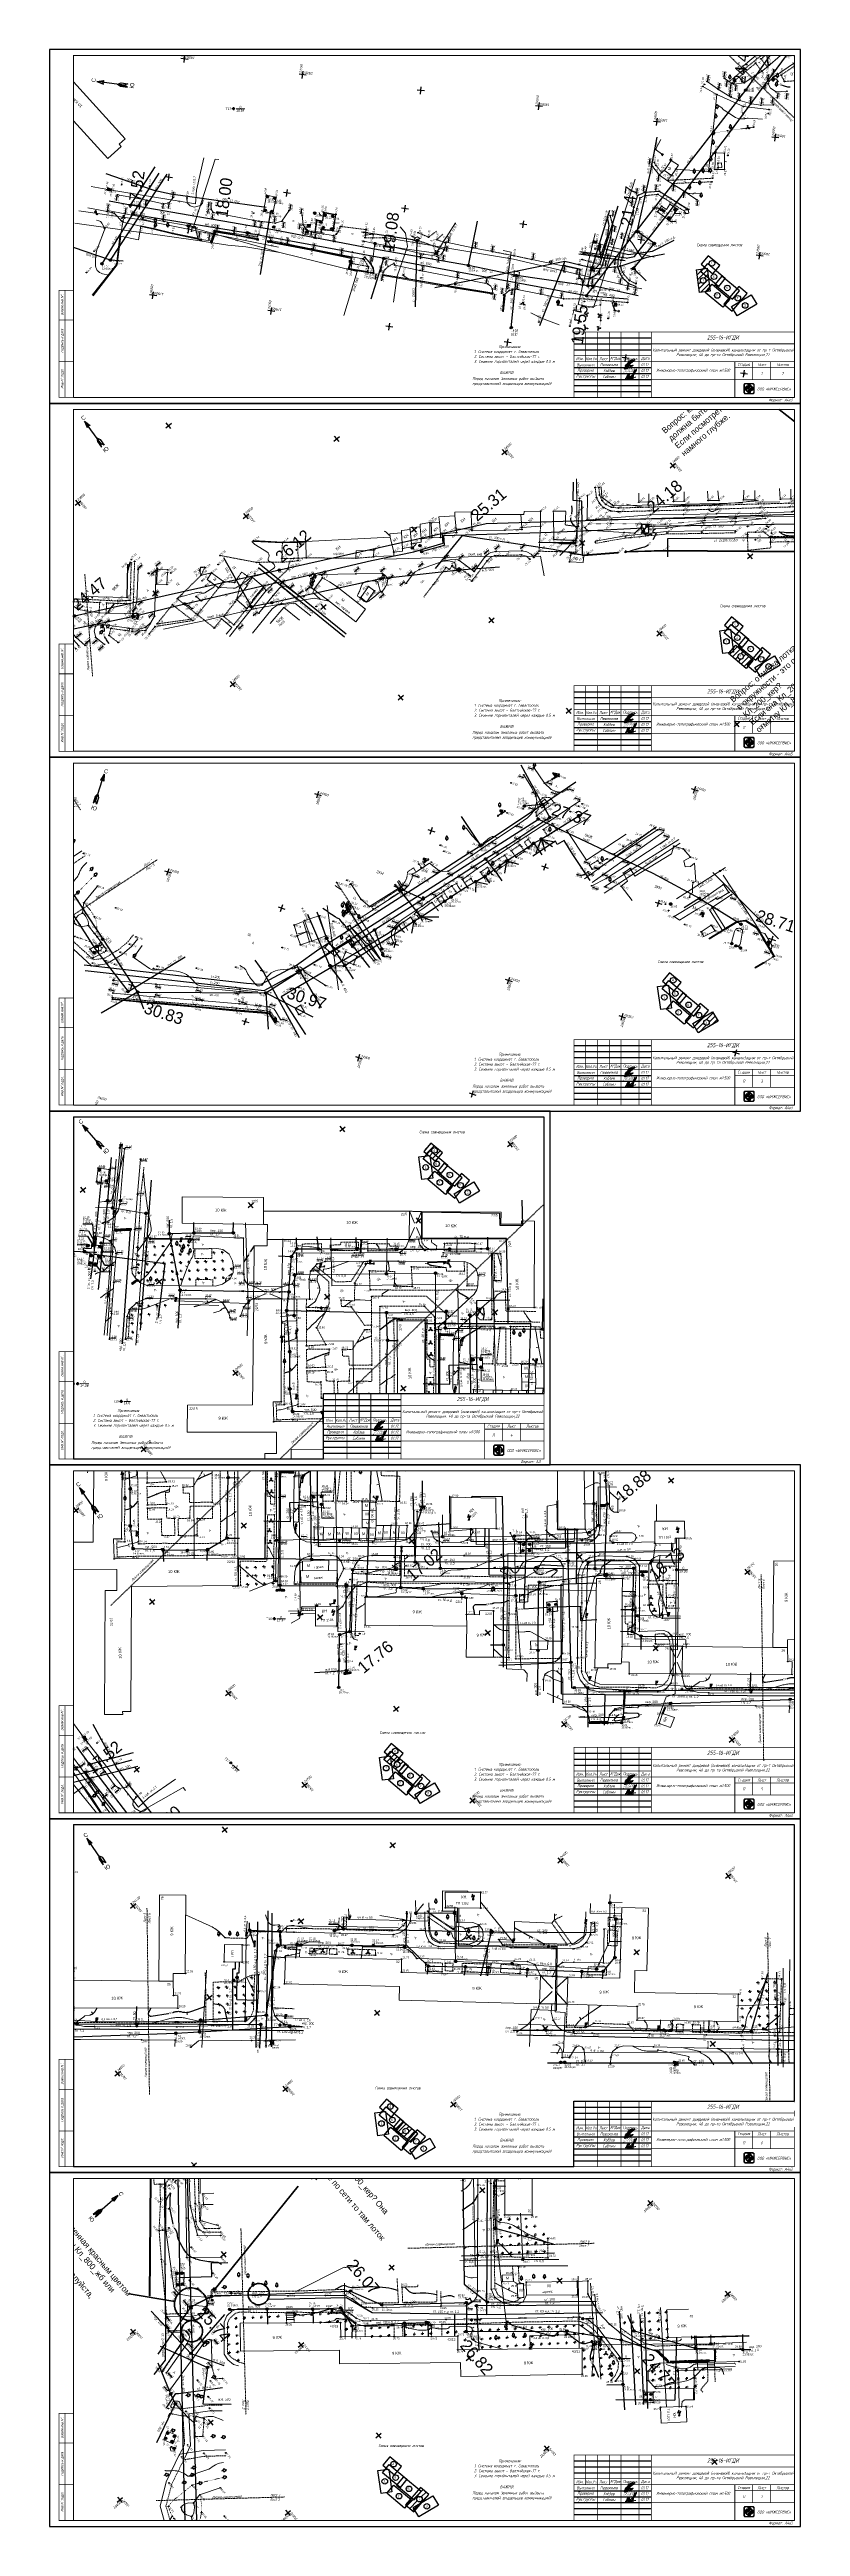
# Paper-space layout 'Layout1' of a CAD drawing. Header units: metres. Extents: x 430 to 1060, y -1864 to 215.
# The model-space entities are those that its viewports show. They can reach past a viewport. Long polylines and large blocks are cut down to what shows.
import ezdxf
from ezdxf.enums import TextEntityAlignment as Align

# ---------------------------------------------------------------- set-up
doc = ezdxf.new("R2010")
doc.units = ezdxf.units.M
for name, pattern in [('g5_01_5x1_5', [1.5, 0.75, -0.75]), ('g5_02x1', [1.5, 1, -0.5]), ('g5_05x2', [3.5, 2.5, -1]), ('g5_366', [0.85, 0.1, -0.75])]:
    doc.linetypes.add(name, pattern=pattern)
for name, color, linetype in [('01_Геодезические пункты', 7, 'Continuous'), ('02_Сетка', 7, 'Continuous'), ('03_Здания и строения', 7, 'Continuous'), ('05_Элементы зданий', 7, 'Continuous'), ('06_Инженерно-технические сооружения', 7, 'Continuous'), ('07_Объекты электропередачи', 7, 'Continuous'), ('10_Границы покрытий и угодий', 7, 'Continuous'), ('11_Гидрография', 7, 'Continuous'), ('12_Рельеф', 7, 'Continuous'), ('13_Растительность', 7, 'Continuous'), ('14_Ограждения', 7, 'Continuous'), ('18_Зарамочное оформление', 7, 'Continuous'), ('19_Горизонтали', 7, 'Continuous'), ('30_Канализация', 7, 'Continuous'), ('31_Водопровод', 7, 'Continuous'), ('32_Теплосеть', 7, 'Continuous'), ('33_Газопровод', 7, 'Continuous'), ('35_Телефон', 7, 'Continuous'), ('37_Кабель низкого напряжения', 7, 'Continuous'), ('38_Кабели высокого напряжения', 7, 'Continuous'), ('44_Крышки колодцев', 7, 'Continuous'), ('45_Номера колодцев', 7, 'Continuous'), ('61_Отметки высоты поверхности', 7, 'Continuous'), ('rastr', 7, 'Continuous'), ('ПРИМЕЧАНИЯ', 7, 'Continuous'), ('Сетка', 7, 'Continuous'), ('СХЕМА СОВМЕЩЕНИЯ', 7, 'Continuous')]:
    doc.layers.add(name, color=color, linetype=linetype)
for name, color, linetype, lineweight in [('05_рамка', 7, 'Continuous', 20), ('SHTAMP', 7, 'Continuous', 25), ('подпись', 7, 'Continuous', 25)]:
    doc.layers.add(name, color=color, linetype=linetype, lineweight=lineweight)
doc.styles.add('LIKE11', font='bm431.shx')
doc.styles.add('LIKE14', font='p131.shx')
doc.styles.add('LIKE17', font='d431.shx')
doc.styles.add('LIKE32', font='peteri.shx')
doc.styles.add('LIKE36', font='pragmai.shx')
doc.styles.add('Line_GUGK', font='')
doc.styles.add('pragmai.shx', font='pragmai.shx')
doc.styles.add('ROMANS', font='romans.shx', dxfattribs={"width": 0.8, "oblique": 10, "height": 1})
doc.styles.add('Romans_2.5_0.75_15', font='romans.shx', dxfattribs={"width": 0.75, "oblique": 15, "height": 2.5})
doc.styles.get('Line_GUGK').set_extended_font_data('Bm431', italic=True)
doc.linetypes.add('133_2', pattern='A,4,[27,GUGK_2005.shx,S=0.8,R=0,X=0,Y=0],4,-2', length=10)
doc.linetypes.add('g5_084a', pattern='A,0.001,[18,GUGK_2005.shx,S=2.5,R=180,X=0,Y=0],0.5,[18,GUGK_2005.shx,S=6,R=180,X=0,Y=0],0.5', length=1.001)
doc.linetypes.add('g5_084b', pattern='A,0.001,[18,GUGK_2005.shx,S=5,R=180,X=0,Y=0],0.5,[18,GUGK_2005.shx,S=15,R=180,X=0,Y=0],0.5', length=1.001)
doc.linetypes.add('g5_085a', pattern='A,0.001,[19,GUGK_2005.shx,S=1,R=180,X=0,Y=0],0.5,[18,GUGK_2005.shx,S=6,R=180,X=0,Y=0],0.5', length=1.001)
doc.linetypes.add('g5_119_1', pattern='A,4,-1,[31,GUGK_2005.shx,S=0.1,R=0,X=0,Y=0],0.35,[31,GUGK_2005.shx,S=0.08,R=0,X=0,Y=0],3.3,[31,GUGK_2005.shx,S=0.08,R=180,X=0,Y=0],0.35,[31,GUGK_2005.shx,S=0.1,R=180,X=0,Y=0],-1', length=10)
doc.linetypes.add('g5_119_3', pattern='A,4,-1,[31,GUGK_2005.shx,S=0.1,R=0,X=0,Y=0],4,[31,GUGK_2005.shx,S=0.1,R=180,X=0,Y=0],-1', length=10)
doc.linetypes.add('g5_121_g', pattern='A,4,-0.4,["Г",Line_GUGK,S=1,R=0,X=0,Y=-0.5],-1.2,12', length=17.6)
doc.linetypes.add('g5_121_kl', pattern='A,4,-0.4,["Кл",Line_GUGK,S=1,R=0,X=0,Y=-0.5],-2.2,12', length=18.6)
doc.linetypes.add('g5_121_t', pattern='A,4,-0.4,["Т",Line_GUGK,S=1,R=0,X=0,Y=-0.5],-1.2,12', length=17.6)
doc.linetypes.add('g5_122_g', pattern='A,1,-1,1.5,-0.4,["Г",Line_GUGK,S=1,R=0,X=0,Y=-0.5],-1.5,1.5,-1,4,-1,4,-1,3', length=20.9)
doc.linetypes.add('g5_122_k', pattern='A,1,-1,1.5,-0.4,["К",Line_GUGK,S=1,R=0,X=0,Y=-0.5],-1.5,1.5,-1,4,-1,4,-1,3', length=20.9)
doc.linetypes.add('g5_122_kl', pattern='A,1,-1,1.5,-0.4,["Кл",Line_GUGK,S=1,R=0,X=0,Y=-0.5],-2.4,1.5,-1,4,-1,4,-1,3', length=21.8)
doc.linetypes.add('g5_122_t', pattern='A,1,-1,1.5,-0.4,["Т",Line_GUGK,S=1,R=0,X=0,Y=-0.5],-1.5,1.5,-1,4,-1,4,-1,3', length=20.9)
doc.linetypes.add('g5_122_v', pattern='A,1,-1,1.5,-0.4,["В",Line_GUGK,S=1,R=0,X=0,Y=-0.5],-1.5,1.5,-1,4,-1,4,-1,3', length=20.9)
doc.linetypes.add('g5_133_t', pattern='A,2,[27,GUGK_2005.shx,S=0.4,R=0,X=0,Y=0],2,-1,2,[27,GUGK_2005.shx,S=0.4,R=0,X=0,Y=0],2,-1,2,[27,GUGK_2005.shx,S=0.4,R=0,X=0,Y=0],2,-0.1,["V",Line_GUGK,S=1,R=0,X=0,Y=-0.5],-1', length=15.1)
doc.linetypes.add('g5_386_1', pattern='A,0,-0.75,[39,GUGK_2005.shx,S=0.5,R=0,X=0.55,Y=0],-0.75', length=1.5)
doc.linetypes.add('g5_386_4', pattern='A,0,-3.5,[23,GUGK_2005.shx,S=1,R=0,X=3,Y=0],-3.5', length=7)
doc.linetypes.add('g5_397_1', pattern='A,0,-0.625,[39,GUGK_2005.shx,S=0.5,R=0,X=0.5,Y=0],-1.25,[24,GUGK_2005.shx,S=0.5,R=0,X=0.5,Y=0],-0.625', length=2.5)
doc.linetypes.add('g5_472', pattern='A,0,-4,[25,GUGK_2005.shx,S=0.4,R=0,X=0,Y=-0.2],0', length=4)
doc.linetypes.add('g5_474_1a', pattern='A,1,-0.25,[28,GUGK_2005.shx,S=1,R=0,X=0,Y=0],-0.25,1', length=2.5)
doc.linetypes.add('g5_474_2a', pattern='A,1,-0.25,[27,GUGK_2005.shx,S=1,R=0,X=0,Y=0],-0.25,1', length=2.5)
doc.linetypes.add('g5_475_1', pattern='A,1.25,[25,GUGK_2005.shx,S=0.4,R=0,X=0,Y=0],1.25', length=2.5)
doc.linetypes.add('g5_475_2', pattern='A,1.25,[25,GUGK_2005.shx,S=0.4,R=0,X=0,Y=0],1.25,-0.5', length=3)
doc.linetypes.add('g5_476_2c', pattern='A,2.75,-0.25,[32,GUGK_2005.shx,S=1,R=0,X=0,Y=0],-0.25,2.75', length=6)
pattern_1 = [(45, (-348.6232014, -244.5218957), (-0.00449012806, 0.00449012806), []), (135, (-348.6232014, -244.5218957), (-0.00449012806, -0.00449012806), [])]

# ---------------------------------------------------------------- blocks, each defined once
blk = doc.blocks.new('инжсервис')
h = blk.add_hatch()
h.set_pattern_fill('ANSI37', scale=0.002, style=0)
h.set_pattern_definition(pattern_1)
h.paths.add_polyline_path([(0.68, 0.83), (0.11, 0.83, 0.425748), (-0.04, 0.67), (-0.04, 0.11, 0.425721), (0.11, -0.05), (0.68, -0.05, 0.421792), (0.83, 0.11), (0.83, 0.67, 0.425748)])
h.paths.add_polyline_path([(0.8, 0.67), (0.8, 0.11, -0.427765), (0.67, -0.01), (0.13, -0.01, -0.427765), (0, 0.11), (0, 0.67, -0.427765), (0.13, 0.79), (0.67, 0.79, -0.427765)], flags=16)
h = blk.add_hatch()
h.set_pattern_fill('ANSI37', scale=0.002, style=0)
h.set_pattern_definition(pattern_1)
h.paths.add_polyline_path([(0.52, 0.48), (0.34, 0.22, -0.766753), (0.2, 0.26), (0.21, 0.62), (0, 0.41), (0, 0.38), (0.38, -0.01), (0.41, -0.01), (0.52, 0.09)])
h = blk.add_hatch()
h.set_pattern_fill('ANSI37', scale=0.002, style=0)
h.set_pattern_definition(pattern_1)
h.paths.add_polyline_path([(0.61, 0.48), (0.61, 0.19), (0.8, 0.37), (0.8, 0.41), (0.41, 0.79), (0.38, 0.79), (0.3, 0.72), (0.3, 0.33), (0.45, 0.56, -0.758089)])
blk = doc.blocks.new('Кобзев М')
at = {"layer": 'подпись', "color": 5, "const_width": 0.15}
blk.add_lwpolyline([(-0.2, 0.1, 0.067475), (-0.4, -0.1, 0.090697), (-0.5, -0.3, 0.013346), (-0.6, -0.5, 0.044941), (-0.6, -0.6, 0.025122), (-0.6, -0.7, 0.029251), (-0.6, -0.7, 0.16542), (-0.6, -0.8, 0.139553), (-0.5, -0.8, 0.060938), (-0.4, -0.8, 0.057513), (-0.3, -0.8, 0.041791), (-0.2, -0.8, 0.051258), (-0.1, -0.7, 0.067229), (0, -0.7, -0.051011), (0.2, -0.5, -0.063412), (0.6, -0.3, 0.065256), (1, 0, 0.017681), (1.3, 0.2, -0.018441), (1.5, 0.4, -0.027215), (1.9, 0.7, 0.041474), (2.1, 0.8, 0.037927), (2.3, 1.1, -0.030534), (2.6, 1.4, -0.006696), (2.9, 1.6, 0.010345), (3.1, 1.8, 0.00333), (3.2, 1.9, 0.001866), (3.4, 2.2, 0.009627), (4.2, 3, 0.01049), (4.9, 3.7, 0.002368), (5.2, 4.1, -0.002138), (5.5, 4.5, -0.006104), (6.1, 5.2, 0.015005), (6.3, 5.4, 0.007318), (6.6, 5.8, 0.411361), (6.6, 5.8, 0.489218), (6.5, 5.8, -0.073409), (6.2, 5.3, -0.005886), (6.1, 5.2, 0.001721), (5.7, 4.7, 0.001792), (5.2, 4.1, 0.003991), (4.9, 3.8, 0.059831), (4.7, 3.4, -0.043658), (4.3, 2.8), (3.8, 2.1), (3.5, 1.6), (3.1, 1), (2.9, 0.6, 0.048414), (2.9, 0.5, 0.015168), (2.8, 0.3, 0.01406), (2.8, 0.1, 0.047118), (2.8, 0), (2.8, -0.1), (2.8, -0.2, 0.225027), (2.8, -0.3, 0.037911), (2.8, -0.3, 0.146013), (3, -0.3, 0.148294), (3.1, -0.3, 0.034258), (3.2, -0.2, -0.031248), (3.3, -0.1, -0.018268), (3.7, 0.2, 0.02735), (3.9, 0.3, 0.029272), (4.1, 0.5, -0.03209), (4.3, 0.7, -0.007364), (4.6, 0.9, -0.004491), (5.1, 1.3, -0.007512), (5.3, 1.4, 0.00931), (5.4, 1.5, 0.030357), (5.7, 1.7, 0.022348), (6, 2.1, 0.009595), (6.4, 2.5, -0.009505), (6.8, 3, -0.001563), (7.2, 3.4, 0.002587), (7.4, 3.6, 0.005108), (7.7, 4, -0.004007), (8.1, 4.5, -0.012849), (8.4, 4.8, 0.015984), (8.6, 5, 0.012706), (8.6, 5, 0.001163), (8.9, 5.5, 0.969714), (8.8, 5.6, 0.026769), (6, 2.1, 0.009388), (5.7, 1.6, 0.022676), (5.6, 1.4, 0.006766), (5.5, 1.2, 0.013563), (5.4, 1, 0.005017), (5.4, 0.9, 0.009258), (5.3, 0.8, 0.009859), (5.3, 0.7, 0.005266), (5.3, 0.6, 0.01746), (5.3, 0.5, 0.012724), (5.2, 0.3, 0.039498), (5.2, 0.3, 0.038404), (5.2, 0.2, 0.066324), (5.2, 0.1, 0.046616), (5.3, 0, 0.065279), (5.3, 0, 0.103212), (5.4, 0, 0.12341), (5.4, 0, 0.049702), (5.6, 0, 0.01436), (5.8, 0.1, 0.036108), (5.8, 0.1, 0.009954), (5.9, 0.2, 0.007172), (6.1, 0.3, 0.007575), (6.6, 0.7, 0.004038), (7.6, 1.6, 0.009667), (8.1, 2.1, -0.013414), (8.5, 2.4, -0.031527), (8.8, 2.6, 0.036707), (9, 2.8, 0.012239), (9.2, 3, 0.005332), (9.7, 3.4, 0.00365), (10.3, 4, 0.008266), (10.5, 4.3, 0.008514), (10.7, 4.5, 0.001718), (11.5, 5.4, 0.981653), (11.4, 5.5, 0.022528), (9, 2.7, 0.013978), (8.7, 2.2, 0.014195), (8.4, 1.8, 0.002593), (8.3, 1.6, 0.020763), (8.3, 1.5), (8, 0.9), (7.8, 0.5), (7.6, 0.1, 0.414214), (7.6, 0, 0.21381), (7.7, 0, 0.132082), (7.8, 0.1, 0.011596), (8.4, 1, 0.004147), (8.6, 1.2, -0.021744), (8.6, 1.3, -0.021248), (8.8, 1.5, -0.003052), (9.9, 2.7, -0.000363), (10.3, 3.1, 0.000764), (10.4, 3.3, 0.007275), (10.6, 3.4, -0.01038), (10.7, 3.6, -0.02902), (10.8, 3.7, -0.007637), (11.3, 4.1, -0.004729), (11.7, 4.3, 0.011163), (11.8, 4.4, 0.000475), (11.9, 4.5, 0.000216), (12.3, 4.8, 0.000693), (12.3, 4.8, -0.000933), (12.3, 4.8, -0.094924), (12.3, 4.9, -0.334051), (12.4, 4.9, -0.070419), (12.4, 4.9, -0.026737), (12.4, 4.8, -0.049396), (12.4, 4.8, -0.152609), (12.4, 4.8, -0.01242), (12.3, 4.8, 0.005877), (12.3, 4.8, 0.002085), (12, 4.3, -0.001608), (11.6, 3.7, -0.00379), (10.9, 2.8, -0.014343), (10.7, 2.6), (10, 1.8), (9.7, 1.4, 0.030114), (9.6, 1.3, 0.00946), (9.4, 0.9, 0.023661), (9.3, 0.7, 0.046242), (9.3, 0.6, 0.066305), (9.2, 0.6, 0.062805), (9.3, 0.5, 0.070393), (9.3, 0.5, 0.139466), (9.3, 0.4, 0.121723), (9.3, 0.4, 0.04477), (9.4, 0.4, 0.035667), (9.5, 0.5, 0.035918), (9.7, 0.5, 0.028275), (9.9, 0.7, 0.037189), (10, 0.8, 0.003401), (10.2, 0.9, 0.004756), (10.3, 1, 0.001384), (10.5, 1.2, 0.001188), (10.7, 1.4, 0.008049), (11.1, 1.8, 0.007563), (11.5, 2.2, 0.020037), (11.6, 2.4, -0.013135), (11.8, 2.6, -0.036655), (12.1, 2.9, 0.020973), (12.6, 3.4, 0.037764), (12.8, 3.6, 0.016286), (13, 3.9)], format="xyb", dxfattribs=at)
blk.add_lwpolyline([(13, 3.9), (13.3, 4.2), (13.6, 4.4), (13.7, 4.5), (13.9, 4.6), (13.9, 4.7), (14, 4.7), (14, 4.7), (14, 4.7), (14, 4.7), (14, 4.7), (14, 4.7), (14.1, 4.7), (14.1, 4.7), (14.1, 4.7), (14.1, 4.7), (14.1, 4.7), (14.1, 4.7), (14.1, 4.7), (14.1, 4.7), (14.1, 4.7), (14.1, 4.7), (14.1, 4.7), (14.1, 4.7), (14.1, 4.6), (14, 4.6), (14, 4.6), (14, 4.6), (14, 4.5), (14, 4.5), (14, 4.5), (13.9, 4.4), (13.9, 4.4), (13.9, 4.3), (13.9, 4.3), (13.8, 4.2), (13.8, 4.1), (13.8, 4.1), (13.7, 4), (13.7, 4), (13.7, 3.9), (13.6, 3.8), (13.6, 3.8), (13.5, 3.7), (13.5, 3.6), (13.5, 3.6), (13.4, 3.5), (13.4, 3.5), (13.4, 3.4), (13.3, 3.4), (13.3, 3.3), (13.3, 3.2), (13.2, 3.2), (13.2, 3.1), (13.2, 3.1), (13.1, 3), (13.1, 2.9), (13, 2.9), (13, 2.8), (12.9, 2.7), (12.9, 2.6), (12.8, 2.5), (12.8, 2.5), (12.7, 2.4), (12.7, 2.3), (12.6, 2.2), (12.5, 2.1), (12.5, 2), (12.4, 1.9), (12.4, 1.8), (12.3, 1.8), (12.2, 1.7), (12.2, 1.6), (12.1, 1.5), (12, 1.4), (12, 1.3), (11.9, 1.2), (11.8, 1.1), (11.8, 1), (11.7, 0.9), (11.6, 0.9), (11.6, 0.8), (11.5, 0.7), (11.4, 0.6), (11.4, 0.5), (11.3, 0.4), (11.3, 0.4), (11.2, 0.3), (11.2, 0.3), (11.1, 0.2), (11.1, 0.2), (11.1, 0.1), (11.1, 0.1), (11.1, 0.1), (11, 0.1), (11, 0.1), (11, 0.1), (11, 0.1), (11, 0.1), (11, 0.1), (11, 0.1), (11, 0.1), (11, 0.1), (11, 0.1), (11, 0.1), (11, 0.1), (11, 0.1), (11, 0.1), (11, 0.2), (11.1, 0.2), (11.1, 0.2), (11.1, 0.2), (11.1, 0.2), (11.1, 0.2), (11.1, 0.2), (11.1, 0.2), (11.1, 0.3), (11.2, 0.3), (11.2, 0.3), (11.2, 0.4), (11.3, 0.5), (11.4, 0.6), (11.4, 0.7), (11.5, 0.8), (11.6, 0.9), (11.7, 1.1), (11.8, 1.2), (12, 1.4), (12.1, 1.5), (12.2, 1.7), (12.3, 1.8), (12.5, 2), (12.6, 2.1), (12.7, 2.3), (12.8, 2.4), (13, 2.6), (13.1, 2.7), (13.2, 2.8), (13.3, 2.9), (13.4, 3), (13.5, 3.1), (13.6, 3.2), (13.7, 3.3), (13.8, 3.4), (13.9, 3.4), (13.9, 3.5), (14, 3.6), (14.1, 3.6), (14.1, 3.7), (14.2, 3.7), (14.2, 3.7), (14.3, 3.8), (14.3, 3.8), (14.4, 3.9), (14.5, 3.9), (14.5, 4), (14.6, 4), (14.7, 4.1), (14.7, 4.1), (14.8, 4.2), (14.9, 4.2), (14.9, 4.2), (15, 4.3), (15.1, 4.3), (15.1, 4.4), (15.2, 4.4), (15.2, 4.4), (15.3, 4.5), (15.3, 4.5), (15.4, 4.5), (15.4, 4.6), (15.5, 4.6), (15.5, 4.6), (15.6, 4.6), (15.6, 4.7), (15.7, 4.7), (15.7, 4.7), (15.7, 4.7), (15.8, 4.7), (15.8, 4.8), (15.8, 4.8), (15.8, 4.8), (15.9, 4.8), (15.9, 4.8), (15.9, 4.8), (16, 4.8), (16, 4.8), (16, 4.9), (16.1, 4.9), (16.1, 4.9), (16.1, 4.9), (16.2, 4.9), (16.2, 4.9), (16.2, 4.9), (16.2, 4.9), (16.2, 4.9), (16.3, 4.9), (16.3, 4.9), (16.3, 4.9), (16.3, 4.9), (16.3, 4.9), (16.3, 4.9), (16.3, 4.9), (16.3, 4.9), (16.3, 4.9), (16.3, 4.8), (16.3, 4.8), (16.3, 4.8), (16.3, 4.8), (16.3, 4.8), (16.3, 4.8), (16.3, 4.8), (16.3, 4.8), (16.3, 4.7), (16.3, 4.7), (16.2, 4.7), (16.2, 4.6), (16.2, 4.5), (16.1, 4.5), (16.1, 4.4), (16, 4.3), (16, 4.2), (15.9, 4.2), (15.8, 4.1), (15.8, 4), (15.8, 3.9), (15.7, 3.8), (15.7, 3.8), (15.6, 3.7), (15.6, 3.6), (15.5, 3.6), (15.5, 3.5), (15.4, 3.4), (15.3, 3.3), (15.2, 3.2), (15.2, 3.1), (15.1, 3), (15, 2.9), (14.9, 2.8), (14.8, 2.7), (14.7, 2.6), (14.6, 2.5), (14.5, 2.4), (14.4, 2.2), (14.3, 2.1), (14.2, 2), (14.1, 1.9), (14, 1.8), (13.9, 1.7), (13.8, 1.6), (13.7, 1.6), (13.7, 1.5), (13.6, 1.4), (13.5, 1.3), (13.5, 1.3), (13.4, 1.2), (13.3, 1.1), (13.3, 1.1), (13.2, 1), (13.1, 1), (13.1, 0.9), (13, 0.8), (12.9, 0.8), (12.9, 0.7), (12.8, 0.7), (12.8, 0.6), (12.7, 0.6), (12.6, 0.5), (12.6, 0.5), (12.6, 0.5), (12.5, 0.4), (12.5, 0.4), (12.5, 0.4), (12.5, 0.4), (12.5, 0.4), (12.5, 0.5), (12.5, 0.5), (12.6, 0.5), (12.6, 0.6), (12.7, 0.6), (12.7, 0.7), (12.8, 0.7), (12.9, 0.8), (12.9, 0.9), (13, 1), (13.1, 1), (13.2, 1.1), (13.3, 1.2), (13.3, 1.3), (13.4, 1.4), (13.5, 1.4), (13.6, 1.5), (13.7, 1.6), (13.8, 1.7), (13.9, 1.7), (14, 1.8), (14.1, 1.9), (14.2, 1.9), (14.3, 2), (14.4, 2), (14.5, 2.1), (14.6, 2.1), (14.7, 2.2), (14.8, 2.2), (14.8, 2.2), (14.9, 2.3), (14.9, 2.3), (15, 2.3), (15, 2.3), (15.1, 2.3), (15.1, 2.4), (15.1, 2.4), (15.1, 2.4), (15.2, 2.4), (15.2, 2.4), (15.2, 2.4), (15.2, 2.4), (15.3, 2.4), (15.3, 2.4), (15.3, 2.4), (15.3, 2.5), (15.3, 2.5), (15.4, 2.5), (15.4, 2.5), (15.4, 2.5), (15.4, 2.5), (15.4, 2.5), (15.4, 2.5), (15.4, 2.5), (15.4, 2.5), (15.4, 2.5), (15.4, 2.4), (15.4, 2.4), (15.5, 2.4), (15.5, 2.4), (15.5, 2.4), (15.5, 2.4), (15.5, 2.4), (15.5, 2.4), (15.5, 2.4), (15.5, 2.4), (15.5, 2.4), (15.5, 2.4), (15.5, 2.4), (15.5, 2.4), (15.5, 2.3), (15.5, 2.3), (15.5, 2.3), (15.5, 2.3), (15.5, 2.3), (15.5, 2.3), (15.5, 2.3), (15.5, 2.3), (15.5, 2.3), (15.5, 2.2), (15.5, 2.2), (15.4, 2.2), (15.4, 2.2), (15.4, 2.2), (15.4, 2.2), (15.4, 2.2), (15.4, 2.2), (15.4, 2.2), (15.4, 2.1), (15.4, 2.1), (15.4, 2.1), (15.4, 2.1), (15.3, 2.1), (15.3, 2), (15.3, 2), (15.3, 2), (15.3, 1.9), (15.2, 1.9), (15.2, 1.8), (15.2, 1.8), (15.1, 1.7), (15.1, 1.7), (15.1, 1.6), (15, 1.6), (15, 1.5), (14.9, 1.5), (14.9, 1.4), (14.8, 1.3), (14.8, 1.3), (14.7, 1.2), (14.7, 1.1), (14.6, 1.1), (14.5, 1), (14.5, 0.9), (14.4, 0.9), (14.3, 0.8), (14.3, 0.7), (14.2, 0.6), (14.1, 0.6), (14.1, 0.5), (14, 0.4), (13.9, 0.4), (13.9, 0.3), (13.8, 0.3), (13.7, 0.2), (13.7, 0.2), (13.7, 0.1), (13.6, 0.1), (13.6, 0.1), (13.6, 0), (13.5, 0), (13.5, 0), (13.5, 0), (13.5, -0.1), (13.5, -0.1), (13.5, -0.1), (13.5, -0.1), (13.5, -0.1), (13.6, -0.1), (13.6, -0.1), (13.6, -0.2), (13.6, -0.2), (13.6, -0.2), (13.7, -0.2), (13.7, -0.2), (13.7, -0.2), (13.7, -0.2), (13.7, -0.3), (13.8, -0.3), (13.8, -0.3), (13.8, -0.3), (13.8, -0.3), (13.8, -0.3), (13.8, -0.4), (13.8, -0.4), (13.8, -0.4), (13.8, -0.4), (13.8, -0.4), (13.8, -0.5), (13.8, -0.5), (13.8, -0.5), (13.8, -0.5), (13.8, -0.6), (13.8, -0.6), (13.8, -0.6), (13.8, -0.6), (13.8, -0.7), (13.8, -0.7), (13.8, -0.7), (13.8, -0.7), (13.8, -0.7), (13.9, -0.8), (13.9, -0.8), (13.9, -0.8), (13.9, -0.8), (13.9, -0.8), (13.9, -0.9), (13.9, -0.9), (13.9, -0.9), (13.9, -0.9), (13.9, -0.9), (13.9, -1), (13.9, -1), (13.9, -1), (13.9, -1), (13.9, -1), (13.9, -1), (13.9, -1), (13.9, -1), (14, -1), (14, -1), (14, -1), (14, -1.1), (14, -1.1), (14, -1.1), (14, -1.1), (14, -1.1), (14, -1), (14.1, -1), (14.1, -1), (14.1, -1), (14.1, -1), (14.1, -1), (14.1, -1), (14.1, -1), (14.2, -1), (14.2, -1), (14.2, -1), (14.2, -1), (14.2, -1), (14.2, -1), (14.3, -0.9), (14.3, -0.9), (14.3, -0.9), (14.3, -0.9), (14.3, -0.9), (14.4, -0.9), (14.4, -0.8), (14.4, -0.8), (14.4, -0.8), (14.4, -0.8), (14.4, -0.8), (14.5, -0.7), (14.5, -0.7), (14.5, -0.7), (14.5, -0.7), (14.5, -0.6), (14.6, -0.6), (14.6, -0.6), (14.6, -0.5), (14.6, -0.5), (14.6, -0.5), (14.7, -0.4), (14.7, -0.4), (14.7, -0.3), (14.7, -0.3), (14.8, -0.3), (14.8, -0.2), (14.8, -0.2), (14.9, -0.1), (14.9, -0.1), (14.9, 0), (15, 0.1), (15, 0.1), (15, 0.2), (15.1, 0.2), (15.1, 0.3), (15.1, 0.3), (15.2, 0.3), (15.2, 0.4), (15.2, 0.4), (15.2, 0.4), (15.3, 0.5), (15.3, 0.5), (15.3, 0.5), (15.3, 0.6), (15.3, 0.6), (15.4, 0.7), (15.4, 0.7), (15.4, 0.7), (15.4, 0.8), (15.5, 0.8), (15.5, 0.9), (15.5, 0.9), (15.5, 1), (15.5, 1), (15.6, 1.1), (15.6, 1.1), (15.6, 1.2), (15.6, 1.2), (15.7, 1.3), (15.7, 1.3), (15.7, 1.4), (15.7, 1.4), (15.8, 1.5), (15.8, 1.5), (15.8, 1.6), (15.9, 1.6), (15.9, 1.7), (15.9, 1.8), (15.9, 1.8), (16, 1.9), (16, 1.9), (16, 2), (16.1, 2), (16.1, 2.1), (16.1, 2.1), (16.2, 2.2), (16.2, 2.2), (16.2, 2.3), (16.2, 2.4), (16.3, 2.4), (16.3, 2.5), (16.3, 2.5), (16.3, 2.6), (16.3, 2.7), (16.3, 2.7), (16.3, 2.8), (16.4, 2.8), (16.4, 2.9), (16.4, 3), (16.4, 3), (16.4, 3.1), (16.4, 3.1), (16.4, 3.2), (16.4, 3.3), (16.4, 3.3), (16.4, 3.4), (16.4, 3.4), (16.4, 3.5), (16.4, 3.5), (16.4, 3.6), (16.4, 3.6), (16.4, 3.7), (16.4, 3.7), (16.4, 3.8), (16.4, 3.8), (16.4, 3.9), (16.4, 3.9), (16.4, 4), (16.3, 4.1), (16.3, 4.1), (16.3, 4.2), (16.3, 4.3), (16.3, 4.3), (16.3, 4.4), (16.3, 4.4), (16.3, 4.5), (16.2, 4.5), (16.2, 4.6), (16.2, 4.6), (16.2, 4.6), (16.2, 4.7), (16.1, 4.7), (16.1, 4.7), (16.1, 4.8), (16.1, 4.8), (16, 4.8), (16, 4.9), (16, 4.9), (16, 4.9), (15.9, 5), (15.9, 5), (15.9, 5), (15.8, 5), (15.8, 5.1), (15.8, 5.1), (15.7, 5.1), (15.7, 5.1), (15.7, 5.2), (15.6, 5.2), (15.6, 5.2), (15.6, 5.2), (15.5, 5.2), (15.5, 5.3), (15.4, 5.3), (15.4, 5.3), (15.3, 5.3), (15.3, 5.4), (15.2, 5.4), (15.2, 5.4), (15.1, 5.4), (15, 5.4), (15, 5.5), (14.9, 5.5), (14.8, 5.5), (14.8, 5.5), (14.7, 5.5), (14.7, 5.5), (14.6, 5.6), (14.5, 5.6), (14.5, 5.6), (14.4, 5.6), (14.3, 5.6), (14.2, 5.6), (14.1, 5.6), (14, 5.6), (13.9, 5.6), (13.8, 5.6), (13.7, 5.6), (13.6, 5.6), (13.5, 5.6), (13.5, 5.6), (13.4, 5.6), (13.3, 5.6), (13.2, 5.6), (13.2, 5.6), (13.1, 5.6), (13, 5.6), (13, 5.6), (12.9, 5.6), (12.8, 5.6), (12.7, 5.6), (12.6, 5.6), (12.5, 5.6), (12.4, 5.6), (12.3, 5.6), (12.3, 5.6), (12.2, 5.6), (12.1, 5.6), (12, 5.6), (12, 5.6), (11.9, 5.6), (11.8, 5.6), (11.8, 5.6), (11.7, 5.6), (11.6, 5.6), (11.6, 5.6), (11.5, 5.6), (11.4, 5.6), (11.4, 5.6), (11.3, 5.6), (11.2, 5.6), (11.1, 5.5), (11.1, 5.5), (11, 5.5), (10.9, 5.5), (10.8, 5.5), (10.8, 5.5), (10.7, 5.5), (10.6, 5.4), (10.5, 5.4), (10.4, 5.4), (10.2, 5.4), (10.1, 5.4), (10, 5.4), (9.9, 5.3), (9.7, 5.3), (9.6, 5.3), (9.4, 5.3), (9.3, 5.3), (9.1, 5.2), (9, 5.2), (8.8, 5.2), (8.6, 5.1), (8.4, 5.1), (8.2, 5), (8, 4.9), (7.7, 4.9), (7.4, 4.8), (7.2, 4.7), (6.9, 4.6), (6.6, 4.6), (6.3, 4.5), (6, 4.4), (5.8, 4.3), (5.6, 4.2), (5.3, 4.1), (5.1, 4.1), (4.9, 4), (4.8, 3.9), (4.6, 3.8), (4.5, 3.8), (4.3, 3.7), (4.2, 3.6), (4, 3.6), (3.9, 3.5), (3.7, 3.5), (3.6, 3.4), (3.5, 3.3), (3.3, 3.3), (3.2, 3.2), (3.1, 3.1), (3, 3.1), (2.8, 3), (2.7, 3), (2.6, 2.9), (2.4, 2.8), (2.3, 2.7), (2.2, 2.7), (2.1, 2.6), (2, 2.5), (1.9, 2.5), (1.8, 2.4), (1.7, 2.3), (1.6, 2.3), (1.5, 2.2), (1.4, 2.1), (1.3, 2.1), (1.2, 2), (1.1, 1.9), (1, 1.9), (0.9, 1.8), (0.8, 1.8), (0.8, 1.7), (0.7, 1.7), (0.6, 1.6), (0.6, 1.6), (0.5, 1.5), (0.5, 1.5), (0.4, 1.5), (0.4, 1.4), (0.4, 1.4), (0.4, 1.4), (0.3, 1.3), (0.3, 1.3), (0.3, 1.3), (0.3, 1.2), (0.2, 1.2), (0.2, 1.2), (0.2, 1.1), (0.2, 1.1), (0.2, 1.1), (0.1, 1), (0.1, 1), (0.1, 1), (0.1, 1), (0.1, 0.9), (0.1, 0.9), (0.1, 0.9), (0.1, 0.8), (0.1, 0.8), (0, 0.8), (0, 0.8), (0, 0.7), (0, 0.7), (0, 0.7), (0, 0.7), (0, 0.6), (0, 0.6), (0, 0.6), (0, 0.5), (0, 0.5), (0, 0.5), (0, 0.4), (0, 0.4), (0, 0.4), (0, 0.3), (0, 0.3), (0, 0.3), (0, 0.3), (0, 0.3), (0, 0.2), (0, 0.2), (0, 0.2), (0.1, 0.1), (0.1, 0.1), (0.1, 0.1), (0.1, 0.1), (0.1, 0), (0.1, 0), (0.1, 0), (0.1, -0.1), (0.2, -0.1), (0.2, -0.1), (0.2, -0.2), (0.2, -0.2), (0.2, -0.2), (0.2, -0.3), (0.3, -0.3), (0.3, -0.3), (0.3, -0.4), (0.3, -0.4), (0.4, -0.4), (0.4, -0.5), (0.4, -0.5), (0.5, -0.5), (0.5, -0.6), (0.5, -0.6), (0.6, -0.6), (0.6, -0.7), (0.7, -0.7), (0.7, -0.7), (0.8, -0.8), (0.8, -0.8), (0.8, -0.8), (0.9, -0.9), (0.9, -0.9), (1, -0.9), (1, -1), (1.1, -1), (1.1, -1), (1.2, -1.1), (1.2, -1.1), (1.3, -1.1), (1.4, -1.2), (1.4, -1.2), (1.5, -1.2), (1.6, -1.3), (1.6, -1.3), (1.7, -1.3), (1.8, -1.4), (1.9, -1.4), (1.9, -1.4), (2, -1.5), (2.1, -1.5), (2.2, -1.6), (2.2, -1.6), (2.3, -1.6), (2.4, -1.7), (2.5, -1.7), (2.6, -1.7), (2.7, -1.8), (2.8, -1.8), (2.9, -1.8), (3, -1.8), (3, -1.9), (3.1, -1.9), (3.2, -1.9), (3.3, -1.9), (3.4, -2), (3.5, -2), (3.6, -2), (3.7, -2), (3.8, -2), (3.9, -2.1), (3.9, -2.1), (4, -2.1), (4.1, -2.1), (4.2, -2.1), (4.3, -2.1), (4.4, -2.1), (4.5, -2.1), (4.6, -2.1), (4.7, -2.1), (4.8, -2.1), (4.9, -2.2), (4.9, -2.2), (5, -2.2), (5.1, -2.2), (5.2, -2.2), (5.3, -2.2), (5.4, -2.2), (5.5, -2.2), (5.6, -2.2), (5.7, -2.2), (5.8, -2.2), (5.9, -2.2), (6.1, -2.2), (6.2, -2.2), (6.3, -2.2), (6.4, -2.2), (6.5, -2.2), (6.6, -2.2), (6.7, -2.2), (6.8, -2.1), (6.9, -2.1), (7, -2.1), (7.1, -2.1), (7.3, -2.1), (7.4, -2.1), (7.5, -2), (7.6, -2), (7.7, -2), (7.9, -2), (8, -2), (8.1, -1.9), (8.2, -1.9), (8.3, -1.9), (8.4, -1.9), (8.5, -1.8), (8.7, -1.8), (8.8, -1.8), (8.9, -1.8), (9, -1.7), (9.1, -1.7), (9.2, -1.7), (9.3, -1.7), (9.4, -1.6), (9.5, -1.6), (9.6, -1.5), (9.7, -1.5), (9.8, -1.4), (10, -1.4), (10.1, -1.3), (10.2, -1.3), (10.3, -1.2), (10.4, -1.2), (10.6, -1.1), (10.7, -1.1), (10.8, -1), (10.9, -1), (11, -0.9), (11.1, -0.9), (11.2, -0.9), (11.2, -0.8), (11.3, -0.8), (11.4, -0.8), (11.4, -0.7), (11.5, -0.7), (11.5, -0.7), (11.6, -0.7), (11.6, -0.6), (11.6, -0.6), (11.7, -0.6), (11.7, -0.6), (11.8, -0.6), (11.8, -0.5), (11.9, -0.5), (11.9, -0.5), (12, -0.5), (12, -0.5), (12.1, -0.4), (12.1, -0.4), (12.2, -0.4), (12.2, -0.4), (12.3, -0.3), (12.4, -0.3), (12.4, -0.3), (12.5, -0.3), (12.5, -0.3), (12.6, -0.2), (12.6, -0.2), (12.7, -0.2), (12.8, -0.2), (12.8, -0.2), (12.9, -0.2), (13, -0.2), (13, -0.2), (13.1, -0.2), (13.1, -0.2), (13.2, -0.2), (13.2, -0.1), (13.2, -0.1), (13.3, -0.1), (13.3, -0.1), (13.3, -0.1), (13.4, -0.1), (13.4, -0.1), (13.4, -0.2), (13.5, -0.2), (13.5, -0.2), (13.6, -0.2), (13.6, -0.2), (13.7, -0.2), (13.8, -0.3)], dxfattribs=at)
blk = doc.blocks.new('роспись_Пешехонов')
at = {"color": 5, "lineweight": 35, "ltscale": 100}
for points in [[(35068.7, 25417.3), (35067.9, 25416.6), (35067, 25415.9), (35066.2, 25415.1), (35065.5, 25414.4), (35064.7, 25413.6), (35064.1, 25412.9), (35063.6, 25412.2), (35063.1, 25411.5), (35062.9, 25411.2), (35062.8, 25410.9), (35062.7, 25410.6), (35062.8, 25410.4), (35062.9, 25410.3), (35063.1, 25410.2), (35063.5, 25410.1), (35064, 25410.1), (35064.6, 25410.2), (35065.4, 25410.4), (35066, 25410.6), (35066.5, 25410.7), (35067, 25410.9), (35067.6, 25411.1), (35068.2, 25411.3), (35069.1, 25411.6), (35070.3, 25412.1), (35071.1, 25412.4), (35071.9, 25412.7), (35072.7, 25413.1), (35073.7, 25413.6), (35074.3, 25413.9), (35075, 25414.3), (35075.6, 25414.8), (35076.2, 25415.1), (35076.6, 25415.4), (35076.9, 25415.6), (35077.3, 25415.8), (35077.3, 25415.8), (35077.2, 25415.8), (35077.2, 25415.8), (35077.1, 25415.8), (35076.9, 25415.8), (35076.6, 25415.7), (35076.2, 25415.5), (35075.7, 25415.3), (35075.2, 25415.1), (35074.6, 25415), (35073.7, 25415), (35072.9, 25415), (35072.5, 25415.1), (35072.2, 25415.2), (35071.9, 25415.4), (35071.7, 25415.5), (35071.5, 25415.7), (35071.4, 25415.9), (35071.4, 25416.1), (35071.4, 25416.5), (35071.6, 25416.8), (35071.7, 25417.2), (35072, 25417.6), (35072.2, 25418), (35072.6, 25418.4), (35073, 25418.9), (35073.3, 25419.2), (35073.6, 25419.6), (35074, 25419.9), (35074.4, 25420.3), (35074.6, 25420.5), (35074.7, 25420.6)], [(35080.9, 25425.7), (35080, 25425.2), (35078.7, 25424.5), (35077.6, 25423.9), (35076.3, 25423), (35075.5, 25422.5), (35073.8, 25421.3), (35072.6, 25420.4), (35071.4, 25419.5), (35070.4, 25418.8), (35069.5, 25418.1), (35068.7, 25417.3), (35068.7, 25417.3), (35068.7, 25417.2), (35068.7, 25417.2), (35068.8, 25417.2), (35069, 25417.1), (35069.2, 25417.1), (35069.4, 25417.2), (35069.8, 25417.4), (35070.2, 25417.7), (35071.5, 25418.5), (35072.7, 25419.3), (35073.7, 25419.9), (35074.2, 25420.3), (35074.9, 25420.8), (35075.6, 25421.3), (35076.3, 25421.8), (35076.8, 25422.2), (35077.5, 25422.7), (35078.2, 25423.2), (35078.7, 25423.6), (35079.1, 25423.9), (35079.3, 25424)], [(35074, 25425), (35073.6, 25424.1), (35073.1, 25422.9), (35072.6, 25422.1), (35072.4, 25421.5), (35072, 25420.7), (35071.6, 25419.8), (35071.1, 25418.8), (35070.8, 25418.1), (35070.4, 25417.1), (35070, 25416.2), (35069.6, 25415.3), (35069.4, 25414.2), (35069.1, 25413.1), (35068.8, 25411.7)]]:
    blk.add_lwpolyline(points, dxfattribs=at)
at = {"color": 5, "linetype": 'Continuous', "lineweight": 35, "ltscale": 100}
for points in [[(35064.6, 25414), (35064.4, 25414.3), (35064.3, 25414.4), (35064.3, 25414.5), (35064.6, 25415), (35066.3, 25417.2), (35067.5, 25418.4), (35068.8, 25419.6), (35069.8, 25420.6), (35071.3, 25421.7), (35072.7, 25422.8), (35073.6, 25423.5), (35074.6, 25424.3), (35075.3, 25424.8), (35076, 25425.2), (35076.5, 25425.5), (35076.6, 25425.6)], [(35071.3, 25424.2), (35069.9, 25421.2), (35068.8, 25418.4), (35067.7, 25416.1), (35067.4, 25415.4), (35067, 25414.2), (35066.7, 25413), (35066.7, 25412.1), (35066.9, 25412.3), (35067.1, 25412.5), (35067.3, 25412.9), (35067.5, 25413.2)]]:
    blk.add_lwpolyline(points, dxfattribs=at)
blk = doc.blocks.new('A$C2F8C5197')
at = {"layer": 'ПРИМЕЧАНИЯ', "style": 'Romans_2.5_0.75_15', "oblique": 15, "width": 0.75}
blk.add_text('Примечания:', height=2.5, dxfattribs=at).set_placement((21.9, 31))
at = {"layer": 'ПРИМЕЧАНИЯ', "color": 1, "lineweight": 50, "style": 'Romans_2.5_0.75_15', "oblique": 15, "width": 0.75}
for s, p in [('Перед началом земляных работ вызвать', (0, 4.2)), ('представителей владельцев коммуникаций!', (0, 0)), ('ВАЖНО!', (23.1, 9.2))]:
    blk.add_text(s, height=2.5, dxfattribs=at).set_placement(p)
at = {"layer": 'ПРИМЕЧАНИЯ', "insert": (1.4, 29.4), "char_height": 2.5, "width": 95.313, "attachment_point": 1, "style": 'Romans_2.5_0.75_15'}
blk.add_mtext('1. Система координат г. Севастополь\\P2. Система высот - Балтийская-77 г.\\P3. Сечение горизонталей через каждые 0.5 м.', dxfattribs=at)
blk = doc.blocks.new('Саблин')
at = {"color": 5, "lineweight": 15, "ltscale": 100}
for points in [[(-1634.9, 141.9), (-1634.7, 142.7), (-1634.4, 143.3), (-1634.1, 143.9), (-1633.9, 144.4), (-1633.6, 144.8), (-1633.4, 145.2), (-1633.1, 145.6), (-1632.8, 146), (-1632.6, 146.3), (-1632.4, 146.7), (-1632.2, 147), (-1631.9, 147.3), (-1631.8, 147.6), (-1631.6, 147.9), (-1631.4, 148.2), (-1631.3, 148.4), (-1631.2, 148.6), (-1631.1, 148.9), (-1631, 149), (-1630.9, 149.2), (-1630.8, 149.3), (-1630.8, 149.5), (-1630.7, 149.6), (-1630.7, 149.7), (-1630.7, 149.8), (-1630.7, 149.9), (-1630.6, 149.9), (-1630.6, 150), (-1630.6, 150), (-1630.6, 150.1), (-1630.6, 150.1), (-1630.6, 150.2), (-1630.6, 150.2), (-1630.6, 150.2), (-1630.6, 150.2), (-1630.6, 150.2), (-1630.6, 150.2), (-1630.6, 150.3), (-1630.7, 150.3), (-1630.7, 150.3), (-1630.7, 150.3), (-1630.7, 150.3), (-1630.7, 150.2), (-1630.8, 150.2), (-1630.8, 150.2), (-1630.8, 150.2), (-1630.8, 150.2), (-1630.9, 150.1), (-1630.9, 150.1), (-1631, 150.1), (-1631, 150), (-1631, 150), (-1631.1, 149.9), (-1631.1, 149.8), (-1631.2, 149.8), (-1631.2, 149.7), (-1631.3, 149.6), (-1631.3, 149.5), (-1631.4, 149.5), (-1631.4, 149.4), (-1631.5, 149.3), (-1631.6, 149.2), (-1631.6, 149.1), (-1631.7, 149), (-1631.7, 148.8), (-1631.8, 148.7), (-1631.9, 148.6), (-1631.9, 148.4), (-1632, 148.3), (-1632.1, 148.1), (-1632.1, 148), (-1632.2, 147.8), (-1632.3, 147.7), (-1632.3, 147.5), (-1632.4, 147.4), (-1632.4, 147.2), (-1632.5, 147.1), (-1632.6, 146.9), (-1632.6, 146.8), (-1632.7, 146.6), (-1632.7, 146.4), (-1632.8, 146.3), (-1632.8, 146.1), (-1632.9, 145.9), (-1633, 145.8), (-1633, 145.6), (-1633.1, 145.4), (-1633.1, 145.2), (-1633.2, 145.1), (-1633.2, 144.9), (-1633.3, 144.7), (-1633.3, 144.5), (-1633.3, 144.3), (-1633.4, 144.2), (-1633.4, 144), (-1633.4, 143.9), (-1633.4, 143.7), (-1633.5, 143.6), (-1633.5, 143.5), (-1633.5, 143.4), (-1633.5, 143.3), (-1633.5, 143.2), (-1633.5, 143.1), (-1633.5, 143), (-1633.5, 142.9), (-1633.5, 142.7), (-1633.5, 142.6), (-1633.5, 142.5), (-1633.5, 142.4), (-1633.6, 142.3), (-1633.6, 142.2), (-1633.6, 142.1), (-1633.6, 142.1), (-1633.6, 142), (-1633.7, 142), (-1633.7, 142), (-1633.7, 142), (-1633.8, 142), (-1633.8, 142), (-1633.9, 142), (-1633.9, 142), (-1633.9, 142), (-1634, 142), (-1634, 142), (-1634.1, 142), (-1634.1, 142), (-1634.2, 142), (-1634.3, 142), (-1634.3, 142), (-1634.4, 142), (-1634.5, 142), (-1634.7, 142), (-1634.8, 141.9), (-1635, 141.9), (-1635.3, 141.9), (-1635.6, 141.9), (-1635.9, 141.8), (-1636.3, 141.8), (-1636.7, 141.8), (-1637.1, 141.7), (-1637.5, 141.7), (-1638, 141.6), (-1638.4, 141.6), (-1638.9, 141.5), (-1639.2, 141.5), (-1639.6, 141.5), (-1639.9, 141.4), (-1640, 141.4), (-1640, 141.4), (-1639.8, 141.5), (-1639.4, 141.6), (-1638.8, 141.8), (-1637.9, 142), (-1636.9, 142.2), (-1635.7, 142.5), (-1634.5, 142.8), (-1633.4, 143), (-1632.5, 143.2), (-1631.7, 143.4), (-1631.3, 143.4)], [(-1638.5, 142.4), (-1638.2, 143.4), (-1638, 144.2), (-1637.8, 144.8), (-1637.7, 145.2), (-1637.6, 145.5), (-1637.6, 145.6), (-1637.6, 145.7), (-1637.6, 145.7), (-1637.6, 145.8), (-1637.6, 145.8), (-1637.6, 145.8), (-1637.6, 145.9), (-1637.6, 145.9), (-1637.6, 145.9), (-1637.6, 145.9), (-1637.6, 145.9), (-1637.6, 145.9), (-1637.7, 145.9), (-1637.7, 145.9), (-1637.7, 145.9), (-1637.7, 145.9), (-1637.7, 145.9), (-1637.8, 145.9), (-1637.8, 145.8), (-1637.8, 145.8), (-1637.9, 145.8), (-1637.9, 145.7), (-1638, 145.7), (-1638, 145.6), (-1638.1, 145.5), (-1638.2, 145.5), (-1638.2, 145.4), (-1638.3, 145.3), (-1638.3, 145.2), (-1638.4, 145.1), (-1638.4, 145), (-1638.5, 144.9), (-1638.5, 144.7), (-1638.6, 144.6), (-1638.7, 144.5), (-1638.7, 144.3), (-1638.8, 144.1), (-1638.9, 143.9), (-1638.9, 143.7), (-1639, 143.6), (-1639.1, 143.4), (-1639.1, 143.2), (-1639.2, 143.1), (-1639.2, 142.9), (-1639.3, 142.8), (-1639.3, 142.7), (-1639.4, 142.6), (-1639.4, 142.6), (-1639.4, 142.5), (-1639.5, 142.4), (-1639.5, 142.4), (-1639.5, 142.4), (-1639.5, 142.3), (-1639.6, 142.3), (-1639.6, 142.3), (-1639.6, 142.2), (-1639.6, 142.2), (-1639.6, 142.2), (-1639.7, 142.2), (-1639.7, 142.2), (-1639.7, 142.2), (-1639.7, 142.2), (-1639.7, 142.2), (-1639.7, 142.2), (-1639.8, 142.3), (-1639.8, 142.3), (-1639.8, 142.3), (-1639.8, 142.4), (-1639.8, 142.4), (-1639.8, 142.4), (-1639.8, 142.5), (-1639.8, 142.5), (-1639.8, 142.6), (-1639.7, 142.6), (-1639.7, 142.7), (-1639.7, 142.7), (-1639.6, 142.7), (-1639.6, 142.8), (-1639.5, 142.8), (-1639.5, 142.8), (-1639.4, 142.8), (-1639.4, 142.9), (-1639.3, 142.9), (-1639.3, 142.9), (-1639.2, 142.9), (-1639.2, 142.9), (-1639.1, 142.9), (-1639.1, 143), (-1639, 143), (-1639, 143), (-1638.9, 143.1), (-1638.9, 143.1), (-1638.8, 143.2), (-1638.7, 143.3), (-1638.6, 143.5), (-1638.4, 143.7), (-1638.3, 144), (-1638, 144.4), (-1637.8, 144.8)], [(-1636.1, 143.6), (-1636.4, 143), (-1636.3, 143), (-1636.3, 142.9), (-1636.3, 142.9), (-1636.2, 142.9), (-1636.2, 142.9), (-1636.2, 142.9), (-1636.1, 142.9), (-1636.1, 142.9), (-1636.1, 142.9), (-1636.1, 142.9), (-1636, 142.9), (-1636, 142.9), (-1636, 142.9), (-1636, 142.9), (-1635.9, 142.9), (-1635.9, 143), (-1635.8, 143), (-1635.8, 143), (-1635.8, 143.1), (-1635.7, 143.1), (-1635.7, 143.1), (-1635.6, 143.2), (-1635.5, 143.3), (-1635.5, 143.3), (-1635.5, 143.3), (-1635.5, 143.3), (-1635.5, 143.3), (-1635.5, 143.3), (-1635.5, 143.1), (-1635.5, 143.1), (-1635.5, 143.1), (-1635.5, 143.1), (-1635.5, 143), (-1635.5, 143), (-1635.5, 143), (-1635.5, 143), (-1635.5, 142.9), (-1635.5, 142.9), (-1635.5, 142.9), (-1635.5, 142.9), (-1635.5, 142.9), (-1635.5, 142.9), (-1635.5, 142.9), (-1635.5, 142.8), (-1635.5, 142.8), (-1635.5, 142.8), (-1635.4, 142.8), (-1635.4, 142.8), (-1635.4, 142.8), (-1635.4, 142.8), (-1635.4, 142.8), (-1635.4, 142.8), (-1635.3, 142.8), (-1635.3, 142.9), (-1635.3, 142.9), (-1635.3, 142.9), (-1635.2, 142.9), (-1635.2, 142.9), (-1635.2, 143), (-1635.2, 143), (-1635.1, 143), (-1635.1, 143.1), (-1635.1, 143.1), (-1635, 143.1), (-1635, 143.2), (-1635, 143.2), (-1635, 143.2), (-1635, 143.3), (-1635, 143.3), (-1634.9, 143.3), (-1634.9, 143.3), (-1634.9, 143.4), (-1634.9, 143.4), (-1634.9, 143.4), (-1634.9, 143.5), (-1634.9, 143.5), (-1635, 143.5), (-1635, 143.6), (-1635, 143.6), (-1635, 143.6), (-1635, 143.6), (-1635, 143.6), (-1635, 143.7), (-1635, 143.7), (-1635.1, 143.7), (-1635.1, 143.7), (-1635.2, 143.8), (-1635.2, 143.8), (-1635.4, 143.9), (-1635.5, 143.9), (-1635.7, 144), (-1635.7, 144), (-1635.8, 144.1), (-1635.6, 144.3), (-1635.6, 144.3), (-1635.6, 144.3), (-1635.6, 144.3), (-1634.9, 144.7), (-1634.7, 144.9), (-1634.5, 145), (-1634.3, 145.2), (-1634.1, 145.3), (-1634, 145.5), (-1633.8, 145.6), (-1633.7, 145.7), (-1633.6, 145.8), (-1633.5, 145.9), (-1633.4, 146), (-1633.4, 146.1), (-1633.3, 146.2), (-1633.2, 146.4), (-1633.2, 146.5), (-1633.1, 146.6), (-1633, 146.7), (-1633, 146.9), (-1632.9, 147), (-1632.8, 147.2), (-1632.7, 147.3), (-1632.7, 147.5), (-1632.6, 147.7), (-1632.5, 147.9), (-1632.4, 148.1), (-1632.4, 148.3), (-1632.3, 148.5), (-1632.3, 148.7), (-1632.2, 148.8), (-1632.2, 149), (-1632.1, 149.1), (-1632.1, 149.2), (-1632.1, 149.3), (-1632.1, 149.4), (-1632.1, 149.5), (-1632.1, 149.5), (-1632.2, 149.5), (-1632.2, 149.6), (-1632.2, 149.6), (-1632.2, 149.6), (-1632.2, 149.6), (-1632.3, 149.5), (-1632.3, 149.4), (-1632.4, 149.3), (-1632.5, 149), (-1632.6, 148.7), (-1632.8, 148.4), (-1632.9, 147.9), (-1633.2, 147.3), (-1633.4, 146.5), (-1633.7, 145.6), (-1634.1, 144.5), (-1634.5, 143.2), (-1634.9, 141.8)]]:
    blk.add_lwpolyline(points, dxfattribs=at)
blk.add_lwpolyline([(-1636.8, 144.8, 0.155862), (-1636.6, 145.2, 0.155898), (-1636.6, 145.6, 0.041557), (-1636.7, 145.8, 0.225858), (-1636.7, 145.8, 0.183994), (-1636.8, 145.8, 0.087251), (-1636.9, 145.7, 0.04878), (-1637.1, 145.4, 0.027361), (-1637.4, 144.7, 0.010361), (-1637.7, 144.1, 0.037743), (-1637.8, 143.9, 0.021394), (-1637.8, 143.7, 0.010086), (-1637.8, 143.2, 0.017993), (-1637.8, 142.9, 0.074191), (-1637.8, 142.8, 0.144982), (-1637.8, 142.8, 0.058075), (-1637.7, 142.7, 0.063689), (-1637.6, 142.7, 0.048569), (-1637.5, 142.7, 0.151909), (-1637.3, 142.7, 0.113901), (-1637.2, 142.9, 0.11686), (-1637.1, 143.2, -0.093757), (-1637, 143.5, -0.028889), (-1636.8, 143.8, -0.075709), (-1636.8, 143.9, -0.092372), (-1636.7, 144, -0.065369), (-1636.5, 144, -0.099801), (-1636.4, 144, -0.112001), (-1636.3, 143.9, -0.147464), (-1636.2, 143.8, -0.075813), (-1636.2, 143.5, -0.066592), (-1636.2, 143.2, -0.08282), (-1636.4, 143, -0.056996), (-1636.5, 142.9, -0.058153), (-1636.6, 142.8, -0.10926), (-1636.8, 142.7, -0.117103), (-1637, 142.8, -0.175763), (-1637, 142.9, -0.135905), (-1637.1, 143.2)], format="xyb", dxfattribs=at)
at = {"color": 5, "lineweight": 35, "ltscale": 100}
blk.add_lwpolyline([(-1635.5, 143.3, -0.033541), (-1635.5, 143.4, -0.035429), (-1635.4, 143.6, -0.026838), (-1635.4, 143.7, -0.050313), (-1635.3, 143.8, -0.225094), (-1635.2, 143.8, -0.133165), (-1635.2, 143.8)], format="xyb", dxfattribs=at)
blk = doc.blocks.new('g5_012')
at = {"color": 92}
for points in [[(-1.5, 0), (1.5, 0)], [(0, -1.5), (0, 1.5)]]:
    blk.add_lwpolyline(points, dxfattribs=at)
blk = doc.blocks.new('A$C382B7D53')
for points in [[(0, 7.81), (0.62, 7.5), (0, 10)], [(0, 2.5), (-0.62, 1.25), (-0.62, -1.25), (0, 0)]]:
    blk.add_hatch(color=0).paths.add_polyline_path(points)
at = {"color": 0}
blk.add_line((0, 0), (0, 10), dxfattribs=at)
for points in [[(0, 10), (-0.62, 7.5), (0, 7.81)], [(0, 10), (0.62, 7.5), (0, 7.81)], [(0, 2.5), (-0.62, 1.25), (-0.62, -1.25), (0, 0)], [(0, 2.5), (0.62, 1.25), (0.62, -1.25), (0, 0)]]:
    blk.add_lwpolyline(points, dxfattribs=at)
at = {"color": 0, "style": 'LIKE17'}
for s, p in [('С', (-0.44, 10.45)), ('Ю', (-0.85, -3.58))]:
    blk.add_text(s, height=1.5, dxfattribs=at).set_placement(p)
blk = doc.blocks.new('1')
h = blk.add_hatch()
h.set_pattern_fill('ANSI31', color=256)
h.set_pattern_definition([(45, (-3241.706, -2774.3903), (-2.245064, 2.245064), [])])
h.paths.add_polyline_path([(972.9, 30.6), (975.5, 11.5), (984.5, 12.7), (982, 31.8)])
edge = h.paths.add_edge_path(flags=16)
edge.add_arc((978.6, 21.6), 2.34, 0, 360)
at = {"color": 7, "flags": 128}
for points in [[(982.8, 42.2), (982.8, 42.2), (977, 35.2), (986.8, 27), (992.7, 34), (982.8, 42.2)], [(972.9, 30.6), (972.9, 30.6), (982, 31.8), (984.5, 12.7), (975.5, 11.5), (972.9, 30.6)], [(976.6, 28.8), (976.6, 28.8), (982.4, 35.8), (997.2, 23.4), (991.4, 16.5), (976.6, 28.8)], [(994.2, 25.3), (994.2, 25.3), (988.4, 18.3), (1003.2, 6), (1009, 13), (994.2, 25.3)], [(980.4, 11.6), (980.4, 11.6), (986.3, 18.5), (1001, 6), (995.1, -0.9), (980.4, 11.6)], [(996, 1.8), (996, 1.8), (1003, -4.1), (1015.5, 10.5), (1008.6, 16.5), (996, 1.8)], [(1002.4, -0.4), (1002.4, -0.4), (1019, 9.5), (1023.6, 1.6), (1007.1, -8.2), (1002.4, -0.4)]]:
    blk.add_lwpolyline(points, dxfattribs=at)
at = {"layer": 'СХЕМА СОВМЕЩЕНИЯ', "color": 7, "linetype": 'Continuous'}
for centre in [(978.6, 21.6), (986, 36), (987.7, 24.7), (990.5, 9), (998.9, 15.3), (1007.7, 6.6), (1013.9, 0.6)]:
    blk.add_circle(centre, 2.34, dxfattribs=at)
at = {"layer": 'СХЕМА СОВМЕЩЕНИЯ', "color": 7, "style": 'ROMANS', "oblique": 10, "width": 0.75}
blk.add_text('Схема совмещения листов', height=2.5, dxfattribs=at).set_placement((973.3, 50.3))
at = {"layer": 'СХЕМА СОВМЕЩЕНИЯ', "style": 'LIKE11'}
for s, p in [('1', (977.9, 20.7)), ('4', (985, 34.8)), ('5', (986.7, 23.7)), ('2', (989.4, 8.1)), ('6', (997.8, 14.4)), ('7', (1006.7, 5.7)), ('3', (1013, -0.5))]:
    blk.add_text(s, height=2, rotation=2.542, dxfattribs=at).set_placement(p)
blk = doc.blocks.new('2')
h = blk.add_hatch()
h.set_pattern_fill('ANSI31', color=256)
h.set_pattern_definition([(45, (-3202.5852, -3094.7504), (-2.245064, 2.245064), [])])
h.paths.add_polyline_path([(1000, -291.4), (1014.7, -304), (1020.6, -297), (1005.9, -284.5)])
edge = h.paths.add_edge_path(flags=16)
edge.add_arc((1010.1, -294), 2.34, 0, 360)
at = {"color": 7, "flags": 128}
for points in [[(996.2, -274.2), (996.2, -274.2), (1002, -267.2), (1016.8, -279.6), (1011, -286.6), (996.2, -274.2)], [(1002.4, -260.8), (1002.4, -260.8), (996.5, -267.8), (1006.4, -276), (1012.2, -269), (1002.4, -260.8)], [(992.5, -272.4), (992.5, -272.4), (1001.5, -271.2), (1004.1, -290.3), (995.1, -291.5), (992.5, -272.4)], [(1000, -291.4), (1000, -291.4), (1005.9, -284.5), (1020.6, -297), (1014.7, -304), (1000, -291.4)], [(1013.8, -277.7), (1013.8, -277.7), (1008, -284.7), (1022.8, -297), (1028.6, -290), (1013.8, -277.7)], [(1015.6, -301.2), (1015.6, -301.2), (1022.5, -307.1), (1035.1, -292.5), (1028.2, -286.5), (1015.6, -301.2)], [(1022, -303.4), (1022, -303.4), (1038.6, -293.6), (1043.2, -301.4), (1026.6, -311.2), (1022, -303.4)]]:
    blk.add_lwpolyline(points, dxfattribs=at)
at = {"layer": 'СХЕМА СОВМЕЩЕНИЯ', "color": 7, "linetype": 'Continuous'}
for centre in [(1005.6, -267), (998.2, -281.4), (1007.3, -278.3), (1018.5, -287.7), (1010.1, -294), (1027.3, -296.4), (1033.5, -302.4)]:
    blk.add_circle(centre, 2.34, dxfattribs=at)
at = {"layer": 'СХЕМА СОВМЕЩЕНИЯ', "color": 7, "style": 'ROMANS', "oblique": 10, "width": 0.75}
blk.add_text('Схема совмещения листов', height=2.5, dxfattribs=at).set_placement((992.8, -252.7))
at = {"layer": 'СХЕМА СОВМЕЩЕНИЯ', "style": 'LIKE11'}
for s, p in [('4', (1004.6, -268.2)), ('1', (997.4, -282.3)), ('5', (1006.2, -279.3)), ('6', (1017.4, -288.6)), ('2', (1009, -294.9)), ('7', (1026.2, -297.3)), ('3', (1032.5, -303.5))]:
    blk.add_text(s, height=2, rotation=2.542, dxfattribs=at).set_placement(p)
blk = doc.blocks.new('3')
h = blk.add_hatch()
h.set_pattern_fill('ANSI31', color=256)
h.set_pattern_definition([(45, (-3199.712, -3392.5314), (-2.245064, 2.245064), [])])
h.paths.add_polyline_path([(974.5, -610), (991.1, -600.1), (986.5, -592.3), (969.9, -602.1)])
edge = h.paths.add_edge_path(flags=16)
edge.add_arc((981.4, -601.2), 2.34, 0, 360)
at = {"color": 7, "flags": 128}
for points in [[(950.3, -559.5), (950.3, -559.5), (944.4, -566.5), (954.3, -574.8), (960.1, -567.8), (950.3, -559.5)], [(940.4, -571.1), (940.4, -571.1), (949.4, -569.9), (952, -589.1), (943, -590.3), (940.4, -571.1)], [(944.1, -572.9), (944.1, -572.9), (949.9, -566), (964.7, -578.3), (958.9, -585.3), (944.1, -572.9)], [(961.7, -576.4), (961.7, -576.4), (955.9, -583.4), (970.7, -595.8), (976.5, -588.8), (961.7, -576.4)], [(947.9, -590.1), (947.9, -590.1), (953.8, -583.2), (968.5, -595.8), (962.6, -602.7), (947.9, -590.1)], [(963.5, -599.9), (963.5, -599.9), (970.4, -605.8), (983, -591.2), (976.1, -585.3), (963.5, -599.9)], [(969.9, -602.1), (969.9, -602.1), (986.5, -592.3), (991.1, -600.1), (974.5, -610), (969.9, -602.1)]]:
    blk.add_lwpolyline(points, dxfattribs=at)
at = {"layer": 'СХЕМА СОВМЕЩЕНИЯ', "color": 7, "linetype": 'Continuous'}
for centre in [(946.1, -580.1), (953.5, -565.8), (955.2, -577), (958, -592.7), (966.4, -586.4), (975.2, -595.1), (981.4, -601.2)]:
    blk.add_circle(centre, 2.34, dxfattribs=at)
at = {"layer": 'СХЕМА СОВМЕЩЕНИЯ', "color": 7, "style": 'ROMANS', "oblique": 10, "width": 0.75}
blk.add_text('Схема совмещения листов', height=2.5, dxfattribs=at).set_placement((940.7, -551.4))
at = {"layer": 'СХЕМА СОВМЕЩЕНИЯ', "style": 'LIKE11'}
for s, p in [('1', (945.3, -581)), ('4', (952.5, -566.9)), ('5', (954.1, -578)), ('2', (956.9, -593.6)), ('6', (965.3, -587.4)), ('7', (974.1, -596.1)), ('3', (980.4, -602.2))]:
    blk.add_text(s, height=2, rotation=2.542, dxfattribs=at).set_placement(p)
blk = doc.blocks.new('4')
h = blk.add_hatch()
h.set_pattern_fill('ANSI31', color=256)
h.set_pattern_definition([(45, (-3435.6133, -3501.4647), (-2.245064, 2.245064), [])])
h.paths.add_polyline_path([(744.2, -709.4), (754.1, -717.6), (759.9, -710.6), (750, -702.4)])
edge = h.paths.add_edge_path(flags=16)
edge.add_arc((753.2, -708.6), 2.34, 0, 360)
at = {"color": 7, "flags": 128}
for points in [[(750, -702.4), (750, -702.4), (744.2, -709.4), (754.1, -717.6), (759.9, -710.6), (750, -702.4)], [(740.2, -714), (740.2, -714), (749.2, -712.8), (751.7, -731.9), (742.7, -733.1), (740.2, -714)], [(743.8, -715.8), (743.8, -715.8), (749.6, -708.8), (764.4, -721.1), (758.6, -728.1), (743.8, -715.8)], [(747.7, -733), (747.7, -733), (753.6, -726.1), (768.2, -738.6), (762.3, -745.5), (747.7, -733)], [(761.4, -719.3), (761.4, -719.3), (755.6, -726.3), (770.4, -738.6), (776.3, -731.6), (761.4, -719.3)], [(763.3, -742.8), (763.3, -742.8), (770.2, -748.7), (782.7, -734), (775.8, -728.1), (763.3, -742.8)], [(769.6, -745), (769.6, -745), (786.2, -735.1), (790.9, -742.9), (774.3, -752.8), (769.6, -745)]]:
    blk.add_lwpolyline(points, dxfattribs=at)
at = {"layer": 'СХЕМА СОВМЕЩЕНИЯ', "color": 7, "linetype": 'Continuous'}
for centre in [(753.2, -708.6), (745.8, -722.9), (755, -719.9), (766.1, -729.2), (757.7, -735.5), (775, -737.9), (781.1, -744)]:
    blk.add_circle(centre, 2.34, dxfattribs=at)
at = {"layer": 'СХЕМА СОВМЕЩЕНИЯ', "color": 7, "style": 'ROMANS', "oblique": 10, "width": 0.75}
blk.add_text('Схема совмещения листов', height=2.5, dxfattribs=at).set_placement((740.5, -694.3))
at = {"layer": 'СХЕМА СОВМЕЩЕНИЯ', "style": 'LIKE11'}
for s, p in [('1', (745.1, -723.9)), ('4', (752.2, -709.8)), ('5', (753.9, -720.9)), ('2', (756.6, -736.4)), ('6', (765, -730.2)), ('7', (773.9, -738.9)), ('3', (780.2, -745))]:
    blk.add_text(s, height=2, rotation=2.542, dxfattribs=at).set_placement(p)
blk = doc.blocks.new('5')
h = blk.add_hatch()
h.set_pattern_fill('ANSI31', color=256)
h.set_pattern_definition([(45, (-3467.8052, -4010.887), (-2.245064, 2.245064), [])])
h.paths.add_polyline_path([(710.7, -1219.9), (725.6, -1232.3), (731.4, -1225.3), (716.6, -1212.9)])
edge = h.paths.add_edge_path(flags=16)
edge.add_arc((721.9, -1223.9), 2.34, 0, 360)
at = {"color": 7, "flags": 128}
for points in [[(707.1, -1218.1), (707.1, -1218.1), (716.1, -1216.9), (718.7, -1236), (709.6, -1237.2), (707.1, -1218.1)], [(710.7, -1219.9), (710.7, -1219.9), (716.6, -1212.9), (731.4, -1225.3), (725.6, -1232.3), (710.7, -1219.9)], [(716.9, -1206.5), (716.9, -1206.5), (711.1, -1213.5), (721, -1221.7), (726.8, -1214.8), (716.9, -1206.5)], [(728.4, -1223.4), (728.4, -1223.4), (722.6, -1230.4), (737.4, -1242.7), (743.2, -1235.8), (728.4, -1223.4)], [(714.6, -1237.1), (714.6, -1237.1), (720.5, -1230.2), (735.2, -1242.7), (729.3, -1249.7), (714.6, -1237.1)], [(730.2, -1246.9), (730.2, -1246.9), (737.1, -1252.8), (749.7, -1238.2), (742.8, -1232.3), (730.2, -1246.9)], [(736.6, -1249.1), (736.6, -1249.1), (753.2, -1239.3), (757.8, -1247.1), (741.2, -1256.9), (736.6, -1249.1)]]:
    blk.add_lwpolyline(points, dxfattribs=at)
at = {"layer": 'СХЕМА СОВМЕЩЕНИЯ', "color": 7, "linetype": 'Continuous'}
for centre in [(712.7, -1227.1), (720.2, -1212.8), (721.9, -1224), (724.7, -1239.7), (733.1, -1233.4), (741.9, -1242.1), (748.1, -1248.2)]:
    blk.add_circle(centre, 2.34, dxfattribs=at)
at = {"layer": 'СХЕМА СОВМЕЩЕНИЯ', "color": 7, "style": 'ROMANS', "oblique": 10, "width": 0.75}
blk.add_text('Схема совмещения листов', height=2.5, dxfattribs=at).set_placement((707.4, -1198.4))
at = {"layer": 'СХЕМА СОВМЕЩЕНИЯ', "style": 'LIKE11'}
for s, p in [('1', (712, -1228)), ('4', (719.2, -1213.9)), ('5', (720.8, -1225)), ('2', (723.6, -1240.6)), ('6', (732, -1234.4)), ('7', (740.8, -1243.1)), ('3', (747.1, -1249.2))]:
    blk.add_text(s, height=2, rotation=2.542, dxfattribs=at).set_placement(p)
blk = doc.blocks.new('6')
h = blk.add_hatch()
h.set_pattern_fill('ANSI31', color=256)
h.set_pattern_definition([(45, (-3467.6434, -4312.8388), (-2.245064, 2.245064), [])])
h.paths.add_polyline_path([(718.6, -1528.7), (733.4, -1541.1), (739.2, -1534.1), (724.4, -1521.7)])
edge = h.paths.add_edge_path(flags=16)
edge.add_arc((729.1, -1531.7), 2.34, 0, 360)
at = {"color": 7, "flags": 128}
for points in [[(703.1, -1516.4), (703.1, -1516.4), (712.1, -1515.3), (714.7, -1534.4), (705.6, -1535.6), (703.1, -1516.4)], [(706.7, -1518.3), (706.7, -1518.3), (712.6, -1511.3), (727.4, -1523.6), (721.6, -1530.6), (706.7, -1518.3)], [(712.9, -1504.9), (712.9, -1504.9), (707.1, -1511.8), (717, -1520.1), (722.8, -1513.1), (712.9, -1504.9)], [(710.6, -1535.5), (710.6, -1535.5), (716.5, -1528.5), (731.2, -1541.1), (725.3, -1548), (710.6, -1535.5)], [(724.4, -1521.7), (724.4, -1521.7), (718.6, -1528.7), (733.4, -1541.1), (739.2, -1534.1), (724.4, -1521.7)], [(726.2, -1545.3), (726.2, -1545.3), (733.1, -1551.2), (745.7, -1536.5), (738.8, -1530.6), (726.2, -1545.3)], [(732.6, -1547.5), (732.6, -1547.5), (749.2, -1537.6), (753.8, -1545.4), (737.2, -1555.3), (732.6, -1547.5)]]:
    blk.add_lwpolyline(points, dxfattribs=at)
at = {"layer": 'СХЕМА СОВМЕЩЕНИЯ', "color": 7, "linetype": 'Continuous'}
for centre in [(716.2, -1511.1), (708.7, -1525.4), (717.9, -1522.4), (720.6, -1538), (729.1, -1531.7), (737.9, -1540.4), (744.1, -1546.5)]:
    blk.add_circle(centre, 2.34, dxfattribs=at)
at = {"layer": 'СХЕМА СОВМЕЩЕНИЯ', "color": 7, "style": 'ROMANS', "oblique": 10, "width": 0.75}
blk.add_text('Схема совмещения листов', height=2.5, dxfattribs=at).set_placement((703.4, -1496.8))
at = {"layer": 'СХЕМА СОВМЕЩЕНИЯ', "style": 'LIKE11'}
for s, p in [('4', (715.2, -1512.2)), ('1', (708, -1526.3)), ('5', (716.8, -1523.3)), ('2', (719.6, -1538.9)), ('6', (728, -1532.7)), ('7', (736.8, -1541.4)), ('3', (743.1, -1547.5))]:
    blk.add_text(s, height=2, rotation=2.542, dxfattribs=at).set_placement(p)
blk = doc.blocks.new('7')
h = blk.add_hatch()
h.set_pattern_fill('ANSI31', color=256)
h.set_pattern_definition([(45, (-3441.2117, -4621.1605), (-2.245064, 2.245064), [])])
h.paths.add_polyline_path([(729, -1845.5), (735.9, -1851.4), (748.4, -1836.8), (741.5, -1830.8)])
edge = h.paths.add_edge_path(flags=16)
edge.add_arc((740.6, -1840.7), 2.34, 0, 360)
at = {"color": 7, "flags": 128}
for points in [[(715.7, -1805.1), (715.7, -1805.1), (709.9, -1812.1), (719.7, -1820.3), (725.6, -1813.3), (715.7, -1805.1)], [(705.8, -1816.7), (705.8, -1816.7), (714.9, -1815.5), (717.4, -1834.6), (708.4, -1835.8), (705.8, -1816.7)], [(709.5, -1818.5), (709.5, -1818.5), (715.3, -1811.5), (730.1, -1823.9), (724.3, -1830.8), (709.5, -1818.5)], [(713.3, -1835.7), (713.3, -1835.7), (719.2, -1828.8), (733.9, -1841.3), (728, -1848.2), (713.3, -1835.7)], [(727.1, -1822), (727.1, -1822), (721.3, -1829), (736.1, -1841.3), (741.9, -1834.3), (727.1, -1822)], [(729, -1845.5), (729, -1845.5), (735.9, -1851.4), (748.4, -1836.8), (741.5, -1830.8), (729, -1845.5)], [(735.3, -1847.7), (735.3, -1847.7), (751.9, -1837.8), (756.5, -1845.7), (740, -1855.5), (735.3, -1847.7)]]:
    blk.add_lwpolyline(points, dxfattribs=at)
at = {"layer": 'СХЕМА СОВМЕЩЕНИЯ', "color": 7, "linetype": 'Continuous'}
for centre in [(711.5, -1825.7), (718.9, -1811.3), (720.6, -1822.6), (723.4, -1838.2), (731.8, -1832), (740.6, -1840.7), (746.8, -1846.7)]:
    blk.add_circle(centre, 2.34, dxfattribs=at)
at = {"layer": 'СХЕМА СОВМЕЩЕНИЯ', "color": 7, "style": 'ROMANS', "oblique": 10, "width": 0.75}
blk.add_text('Схема совмещения листов', height=2.5, dxfattribs=at).set_placement((706.2, -1797))
at = {"layer": 'СХЕМА СОВМЕЩЕНИЯ', "style": 'LIKE11'}
for s, p in [('1', (710.8, -1826.6)), ('4', (717.9, -1812.5)), ('5', (719.6, -1823.6)), ('2', (722.3, -1839.2)), ('6', (730.7, -1832.9)), ('7', (739.6, -1841.6)), ('3', (745.9, -1847.8))]:
    blk.add_text(s, height=2, rotation=2.542, dxfattribs=at).set_placement(p)
blk = doc.blocks.new('g5_395_1')
h = blk.add_hatch(color=0)
h.paths.add_polyline_path([(-0.2, 0.7, 1), (0.1, 0.7, 1)])
h.paths.add_polyline_path([(-0.5, -0.4, 1), (-0.8, -0.4, 1)])
h.paths.add_polyline_path([(0.8, -0.4, 1), (0.5, -0.4, 1)])
at = {"color": 0}
for centre, radius in [((0, 0.7), 0.15), ((0, 0), 0.2), ((-0.6, -0.4), 0.15), ((0.6, -0.4), 0.15)]:
    blk.add_circle(centre, radius, dxfattribs=at)
blk = doc.blocks.new('g5_115_1')
at = {"color": 0}
for points in [[(0, 0), (2, 0)], [(1.6, -0.3), (2, 0), (1.6, 0.3)]]:
    blk.add_lwpolyline(points, dxfattribs=at)
blk = doc.blocks.new('g5_117sv')
h = blk.add_hatch(color=255)
h.paths.add_polyline_path([(0, 0.5, 0.390634), (-0.5, 0, 0.11106), (-0.4, -0.2), (0, 0)])
h.paths.add_polyline_path([(0, 0), (0.4, -0.2, 0.11106), (0.5, 0, 0.390634), (0, 0.5)])
h.paths.add_polyline_path([(-0.4, -0.3, 0.524447), (0.4, -0.3), (0, 0)])
at = {"color": 0}
for points in [[(0, 0.5), (0, 0)], [(0, 0), (-0.4, -0.3)], [(0.4, -0.3), (0, 0)]]:
    blk.add_lwpolyline(points, dxfattribs=at)
blk.add_circle((0, 0), 0.5, dxfattribs=at)
blk = doc.blocks.new('g5_117t')
h = blk.add_hatch(color=255)
h.paths.add_polyline_path([(0, 0), (-0.5, 0, 0.367426), (0, -0.5)])
h.paths.add_polyline_path([(0, -0.5, 0.367426), (0.5, 0), (0, 0)])
h.paths.add_polyline_path([(0.5, 0, 0.921954), (-0.5, 0)])
at = {"color": 0}
for points in [[(-0.5, 0), (0.5, 0)], [(0, -0.5), (0, 0)]]:
    blk.add_lwpolyline(points, dxfattribs=at)
blk.add_circle((0, 0), 0.5, dxfattribs=at)
blk = doc.blocks.new('g5_117b')
h = blk.add_hatch(color=255)
edge = h.paths.add_edge_path(flags=16)
edge.add_arc((0, 0), 0.113, 0, 360)
edge = h.paths.add_edge_path()
edge.add_arc((0, 0), 0.463, 0, 360)
h = blk.add_hatch(color=0)
edge = h.paths.add_edge_path()
edge.add_arc((0, 0), 0.075, 0, 360)
at = {"color": 0}
for radius in [0.5, 0.075]:
    blk.add_circle((0, 0), radius, dxfattribs=at)
blk = doc.blocks.new('g5_117v')
h = blk.add_hatch(color=255)
h.paths.add_polyline_path([(-0.5, 0), (0.5, 0, 0.921954)])
h.paths.add_polyline_path([(0.5, 0), (-0.5, 0, 0.921954)])
at = {"color": 0}
blk.add_line((-0.5, 0), (0.5, 0), dxfattribs=at)
blk.add_circle((0, 0), 0.5, dxfattribs=at)
blk = doc.blocks.new('g5_110_1e')
h = blk.add_hatch(color=255)
edge = h.paths.add_edge_path()
edge.add_arc((0, 0), 0.212, 0, 360)
at = {"color": 0}
for p, q in [((0, 1.4), (-0.7, 1.4)), ((0, 0.2), (0, 1.5)), ((0, 1.4), (0.8, 1.4))]:
    blk.add_line(p, q, dxfattribs=at)
for points in [[(-0.2, 1.4), (-0.2, 0.9, -1.040016), (-0.5, 0.9), (-0.5, 1.4)], [(0.2, 1.4), (0.2, 0.9, 1.040016), (0.6, 0.9), (0.6, 1.4)]]:
    blk.add_lwpolyline(points, format="xyb", dxfattribs=at)
blk.add_circle((0, 0), 0.25, dxfattribs=at)
blk = doc.blocks.new('g5_474c_2')
h = blk.add_hatch(color=0)
edge = h.paths.add_edge_path()
edge.add_arc((0, 0), 0.25, 0, 360)
at = {"color": 0}
blk.add_line((0, -0.25), (0, -0.5), dxfattribs=at)
blk.add_lwpolyline([(0.25, -0.5), (0.25, 0.5)], dxfattribs=at)
blk.add_circle((0, 0), 0.25, dxfattribs=at)
blk = doc.blocks.new('g5_474c_1')
h = blk.add_hatch(color=0)
edge = h.paths.add_edge_path()
edge.add_arc((0, 0), 0.25, 0, 360)
at = {"color": 0}
blk.add_line((0, 0.25), (0, 0.5), dxfattribs=at)
blk.add_lwpolyline([(0.25, -0.5), (0.25, 0.5)], dxfattribs=at)
blk.add_circle((0, 0), 0.25, dxfattribs=at)
blk = doc.blocks.new('g5_388_1')
at = {"color": 0}
blk.add_lwpolyline([(0, 0.5), (0.3, 0.5, 0.798042), (0.4, 1, 0.636328), (0.2, 1.4, 0.533064), (0, 1.8, 0.533064), (-0.2, 1.4, 0.636328), (-0.4, 1, 0.798042), (-0.3, 0.5)], format="xyb", dxfattribs=at)
for points in [[(0, 0.5), (-0.3, 0.5)], [(0.2, 0), (0, 0), (0, 0.5)]]:
    blk.add_lwpolyline(points, dxfattribs=at)
blk = doc.blocks.new('g5_122_7')
h = blk.add_hatch(color=0)
edge = h.paths.add_edge_path()
edge.add_arc((0, 0), 0.25, 0, 360)
at = {"color": 0}
blk.add_circle((0, 0), 0.25, dxfattribs=at)
blk = doc.blocks.new('g5_117kb')
h = blk.add_hatch(color=255)
h.paths.add_polyline_path([(0, 0), (0.5, 0, 0.367426), (0, 0.5)])
h.paths.add_polyline_path([(0, 0.5, 0.367426), (-0.5, 0), (0, 0)])
h.paths.add_polyline_path([(0, 0), (-0.5, 0, 0.367426), (0, -0.5)])
h.paths.add_polyline_path([(0, -0.5, 0.367426), (0.5, 0), (0, 0)])
at = {"color": 0}
for points in [[(-0.5, 0), (0.5, 0)], [(0, 0.5), (0, -0.5)]]:
    blk.add_lwpolyline(points, dxfattribs=at)
blk.add_circle((0, 0), 0.5, dxfattribs=at)
blk = doc.blocks.new('g5_117')
h = blk.add_hatch(color=255)
h.paths.add_polyline_path([(-0.3, 0.4), (0.4, -0.3, 0.177899), (0.5, 0, 0.639215)])
h.paths.add_polyline_path([(-0.4, 0.3, 0.177899), (-0.5, 0, 0.639215), (0.3, -0.4)])
at = {"color": 0}
blk.add_lwpolyline([(0.4, -0.4), (-0.4, 0.4)], dxfattribs=at)
blk.add_circle((0, 0), 0.5, dxfattribs=at)
blk = doc.blocks.new('g5_106_1a')
h = blk.add_hatch(color=255)
edge = h.paths.add_edge_path()
edge.add_arc((0, 0), 0.212, 0, 360)
at = {"color": 0}
blk.add_circle((0, 0), 0.25, dxfattribs=at)
blk = doc.blocks.new('g5_474a_2')
h = blk.add_hatch(color=255)
h.paths.add_polyline_path([(0.2125, 0.2125), (-0.2125, 0.2125), (-0.2125, -0.2125), (0.2125, -0.2125)])
edge = h.paths.add_edge_path(flags=16)
edge.add_arc((0, 0), 0.0975, 180, 540)
h = blk.add_hatch(color=0)
edge = h.paths.add_edge_path()
edge.add_arc((0, 0), 0.06, 0, 360)
at = {"color": 0}
blk.add_line((0, -0.25), (0, -0.5), dxfattribs=at)
blk.add_lwpolyline([(0.25, 0.25), (-0.25, 0.25), (-0.25, -0.25), (0.25, -0.25)], close=True, dxfattribs=at)
blk.add_lwpolyline([(0.25, -0.5), (0.25, 0.5)], dxfattribs=at)
blk.add_circle((0, 0), 0.06, dxfattribs=at)
blk = doc.blocks.new('g5_474a_1')
h = blk.add_hatch(color=255)
h.paths.add_polyline_path([(-0.2125, -0.2125), (0.2125, -0.2125), (0.2125, 0.2125), (-0.2125, 0.2125)])
edge = h.paths.add_edge_path(flags=16)
edge.add_arc((0, 0), 0.0975, 0, 360)
h = blk.add_hatch(color=0)
edge = h.paths.add_edge_path()
edge.add_arc((0, 0), 0.06, 0, 360)
at = {"color": 0}
blk.add_line((0, 0.25), (0, 0.5), dxfattribs=at)
blk.add_lwpolyline([(-0.25, -0.25), (0.25, -0.25), (0.25, 0.25), (-0.25, 0.25)], close=True, dxfattribs=at)
blk.add_lwpolyline([(0.25, -0.5), (0.25, 0.5)], dxfattribs=at)
blk.add_circle((0, 0), 0.06, dxfattribs=at)
blk = doc.blocks.new('g5_304_4')
h = blk.add_hatch(color=255)
edge = h.paths.add_edge_path()
edge.add_arc((0, 0), 0.463, 0, 360)
at = {"color": 0}
for p, q in [((-0.4, 1), (0.4, 1)), ((0, 0.5), (0, 1))]:
    blk.add_line(p, q, dxfattribs=at)
blk.add_circle((0, 0), 0.5, dxfattribs=at)
blk = doc.blocks.new('g5_311_2_1')
h = blk.add_hatch(color=0)
edge = h.paths.add_edge_path()
edge.add_arc((0, 0), 0.5, 0, 360.0003)
at = {"color": 0}
blk.add_circle((0, 0), 0.5, dxfattribs=at)
at = {"style": 'LIKE11', "flags": 8}
for tag, p in [('Отметка', (1, 0)), ('Высота опоры', (-7.7, -2.8))]:
    blk.add_attdef(tag, p, '', height=1.6, dxfattribs=at)
blk = doc.blocks.new('g5_330')
blk.add_hatch(color=0).paths.add_polyline_path([(0.15, 0, 1), (-0.15, 0, 1)])
at = {"color": 0}
blk.add_circle((0, 0), 0.15, dxfattribs=at)
blk = doc.blocks.new('g5_117kl')
h = blk.add_hatch(color=255)
h.paths.add_polyline_path([(0.4, 0.2, 0.633652), (-0.4, 0.2)])
h.paths.add_polyline_path([(-0.4, 0.1, 0.067116), (-0.5, 0, 0.067116), (-0.4, -0.1), (0.4, -0.1, 0.067116), (0.5, 0, 0.067116), (0.4, 0.1)])
h.paths.add_polyline_path([(-0.4, -0.2, 0.633652), (0.4, -0.2)])
at = {"color": 0}
for p, q in [((-0.5, 0.2), (0.5, 0.2)), ((-0.5, -0.2), (0.5, -0.2))]:
    blk.add_line(p, q, dxfattribs=at)
blk.add_circle((0, 0), 0.5, dxfattribs=at)
blk = doc.blocks.new('g5_118')
h = blk.add_hatch(color=255)
edge = h.paths.add_edge_path()
edge.add_arc((0, 0), 0.463, 0, 360)
at = {"color": 0}
blk.add_circle((0, 0), 0.5, dxfattribs=at)
blk = doc.blocks.new('g5_110_1c')
h = blk.add_hatch(color=255)
edge = h.paths.add_edge_path()
edge.add_arc((0, 0), 0.212, 0, 360)
edge = h.paths.add_edge_path(flags=16)
edge.add_arc((0, 0), 0.0975, 0, 360)
h = blk.add_hatch(color=0)
edge = h.paths.add_edge_path()
edge.add_arc((0, 0), 0.06, 0, 360)
at = {"color": 0}
for p, q in [((0, 0.2), (0, 1.5)), ((0, 1.4), (0.8, 1.4))]:
    blk.add_line(p, q, dxfattribs=at)
blk.add_lwpolyline([(0.2, 1.4), (0.2, 0.9, 1.040016), (0.6, 0.9), (0.6, 1.4)], format="xyb", dxfattribs=at)
for radius in [0.25, 0.06]:
    blk.add_circle((0, 0), radius, dxfattribs=at)
blk = doc.blocks.new('g5_416')
at = {"color": 0}
blk.add_lwpolyline([(0.4, 0.6), (0, 0), (-0.4, 0.6)], dxfattribs=at)
for centre in [(-0.4, 0), (0.4, 0)]:
    blk.add_circle(centre, 0.0375, dxfattribs=at)
blk = doc.blocks.new('g5_005_1')
h = blk.add_hatch(color=255)
edge = h.paths.add_edge_path()
edge.add_arc((0, 0), 0.338, 0, 360)
edge = h.paths.add_edge_path(flags=16)
edge.add_arc((0, 0), 0.1, 0, 360)
at = {"color": 0}
for p, q in [((-0.625, 0), (-0.375, 0)), ((0, 0.625), (0, 0.375)), ((0.375, 0), (0.625, 0)), ((0, -0.375), (0, -0.625))]:
    blk.add_line(p, q, dxfattribs=at)
for radius in [0.375, 0.0625]:
    blk.add_circle((0, 0), radius, dxfattribs=at)
blk = doc.blocks.new('g5_113a')
blk.add_hatch(color=0).paths.add_polyline_path([(-0.375, 0), (0.375, 0), (0.375, 0.5), (-0.375, 0.5)])
at = {"color": 0}
blk.add_lwpolyline([(-0.375, 0), (0.375, 0), (0.375, 0.5), (-0.375, 0.5)], close=True, dxfattribs=at)
blk = doc.blocks.new('g5_112')
blk.add_hatch(color=0).paths.add_polyline_path([(0, 0), (0.1, 0.6), (0.4, 0.5)])
at = {"color": 0}
blk.add_lwpolyline([(0.2, 0.6), (0.8, 1.9), (-0.4, 1.2), (0.1, 2.6)], dxfattribs=at)
blk.add_lwpolyline([(0, 0), (0.1, 0.6), (0.4, 0.5)], close=True, dxfattribs=at)
blk = doc.blocks.new('g5_367_1')
at = {"color": 0}
for points in [[(0, 0.5), (-0.3, 0.5)], [(0, 0.5), (0.3, 0.5)], [(0, 0), (0, 0.5)], [(0.2, 0), (0, 0)]]:
    blk.add_lwpolyline(points, dxfattribs=at)
for centre, start, end in [((-0.3, 0.7), 115.6346, 270), ((-0.2, 1.2), 97.9406, 227.8197), ((0, 1.5), 90, 202.242), ((0, 1.5), 337.758, 90), ((0.2, 1.2), 312.1803, 82.0594), ((0.3, 0.7), 270, 64.3654)]:
    blk.add_arc(centre, 0.25, start, end, dxfattribs=at)
blk = doc.blocks.new('g5_121_7c')
h = blk.add_hatch(color=0)
edge = h.paths.add_edge_path()
edge.add_arc((0, 0), 0.3, 0, 360)
at = {"color": 0}
blk.add_circle((0, 0), 0.3, dxfattribs=at)
blk = doc.blocks.new('g5_394')
at = {"color": 0}
for centre, radius in [((0, 0.7), 0.15), ((0, 0), 0.2), ((-0.6, -0.4), 0.15), ((0.6, -0.4), 0.15)]:
    blk.add_circle(centre, radius, dxfattribs=at)
blk = doc.blocks.new('g5_128a')
h = blk.add_hatch(color=255)
h.paths.add_polyline_path([(-0.1625, 0.2125), (-0.3375, 0.2125), (-0.3375, -0.2125), (-0.1625, -0.2125)])
h.paths.add_polyline_path([(0.0875, 0.2125), (-0.0875, 0.2125), (-0.0875, -0.2125), (0.0875, -0.2125)])
h.paths.add_polyline_path([(0.3375, 0.2125), (0.1625, 0.2125), (0.1625, -0.2125), (0.3375, -0.2125)])
at = {"color": 0}
blk.add_lwpolyline([(-0.375, -0.25), (0.375, -0.25), (0.375, 0.25), (-0.375, 0.25)], close=True, dxfattribs=at)
for points in [[(-0.125, -0.25), (-0.125, 0.25)], [(0.125, -0.25), (0.125, 0.25)]]:
    blk.add_lwpolyline(points, dxfattribs=at)
blk = doc.blocks.new('g5_121_7a')
at = {"color": 0, "lineweight": 30}
blk.add_lwpolyline([(0.25, 0.375), (0, 0.375), (0, -0.375), (0.25, -0.375)], dxfattribs=at)
blk = doc.blocks.new('g5_122_3')
blk.add_hatch(color=0).paths.add_polyline_path([(0, -0.25), (0, 0.25), (1.5, 0)])
at = {"color": 0}
blk.add_lwpolyline([(0, -0.25), (0, 0.25), (1.5, 0), (0, -0.25)], dxfattribs=at)
blk = doc.blocks.new('g5_128b')
h = blk.add_hatch(color=255)
h.paths.add_polyline_path([(-0.2, 0.3, 0.273653), (-0.3, 0, 0.273653), (-0.2, -0.3)])
h.paths.add_polyline_path([(0.1, 0.3, 0.131884), (-0.1, 0.3), (-0.1, -0.3, 0.131884), (0.1, -0.3)])
h.paths.add_polyline_path([(0.2, -0.3, 0.273653), (0.3, 0, 0.273653), (0.2, 0.3)])
at = {"color": 0}
for points in [[(-0.1, -0.4), (-0.1, 0.4)], [(0.1, -0.4), (0.1, 0.4)]]:
    blk.add_lwpolyline(points, dxfattribs=at)
blk.add_circle((0, 0), 0.375, dxfattribs=at)
blk = doc.blocks.new('g5_117g')
h = blk.add_hatch(color=255)
h.paths.add_polyline_path([(-0.5, 0, 0.177899), (-0.4, -0.3), (0.3, 0.4, 0.639215)])
h.paths.add_polyline_path([(-0.3, -0.4, 0.639215), (0.5, 0, 0.177899), (0.4, 0.3)])
at = {"color": 0}
blk.add_lwpolyline([(-0.4, -0.4), (0.4, 0.4)], dxfattribs=at)
blk.add_circle((0, 0), 0.5, dxfattribs=at)
blk = doc.blocks.new('g_scratch')
at = {"color": 0, "linetype": 'ByBlock', "lineweight": 15}
blk.add_line((0, 0), (1, 0), dxfattribs=at)

msp = doc.modelspace()

# ---------------------------------------------------------------- linework, layer by layer
at = {"color": 1, "linetype": 'ByBlock', "lineweight": 80}
for p, q in [((18358.9, 24387.1, 25.9), (18348.6, 24442.5)), ((18336.9, 24359.1), (18351.8, 24371.6))]:
    msp.add_line(p, q, dxfattribs=at)
at = {"flags": 128}
for points in [[(18033.4, 24983.8), (18036.3, 24981.5), (18036.5, 24981.1)], [(18036.2, 24986.4), (18039, 24983.9), (18038.4, 24979.9)], [(18038, 24987.9), (18040.7, 24985.3), (18039.8, 24980.4)], [(18040.9, 24989.1), (18043.9, 24986.5), (18040.5, 24981.7)], [(18037.1, 24965.7), (18034, 24968.6), (18034, 24972.2)], [(18039.7, 24967.3), (18036.7, 24969.8), (18037.6, 24973.8)], [(18043.2, 24971.7), (18039.9, 24974.3), (18040.2, 24976.6)], [(18308.1, 24641.7), (18311.1, 24639.1), (18311.7, 24636.6)]]:
    msp.add_lwpolyline(points, dxfattribs=at)
at = {"color": 7, "linetype": 'Continuous', "lineweight": 5, "flags": 128}
for points in [[(18131.1, 24828.1), (18127.1, 24831.5), (18130.4, 24835.6)], [(18137.4, 24837.1), (18133.9, 24840), (18133.1, 24838.9)], [(18192.1, 24766.6), (18188.5, 24769.6), (18185.6, 24769)], [(18296.7, 24641.4), (18293.2, 24644.4), (18292.8, 24643.9)], [(18300.5, 24638.3), (18296.8, 24641.2), (18294.1, 24642.3)]]:
    msp.add_lwpolyline(points, dxfattribs=at)
at = {"color": 1, "linetype": 'ByBlock', "lineweight": 80}
for centre, radius in [((18372.3, 24400.4), 4.45), ((18357, 24376), 6.87), ((18365.9, 24369), 4.45)]:
    msp.add_circle(centre, radius, dxfattribs=at)
at = {"layer": '01_Геодезические пункты', "color": 7, "lineweight": 20, "flags": 128}
for points in [[(18045.1, 24975), (18042.3, 24977.3)], [(17999.8, 24935.9), (17997.1, 24938.2)], [(17999.8, 24935.9), (17997.1, 24938.2)], [(17999.8, 24935.9), (17997.1, 24938.2)], [(17999.8, 24935.9), (17997.1, 24938.2)], [(18008.5, 24919), (18006.4, 24920.8)], [(18098, 24895.5), (18095.9, 24897.3)], [(18134.4, 24856.9), (18131.7, 24859.2)], [(18130.4, 24816.5), (18127.6, 24818.8)], [(18088.4, 24808.8), (18085.6, 24811.1)], [(18032.7, 24772.2), (18032.2, 24775.8)], [(18208.8, 24751.7), (18206.1, 24754)], [(18231.3, 24716.7), (18228.5, 24719)], [(18180.6, 24692.8), (18177.8, 24695.1)], [(18201, 24676.7), (18198.2, 24679)], [(18291.5, 24642.9), (18288.7, 24645.2)], [(18269, 24619.2), (18266.2, 24621.5)], [(18376, 24573), (18373.8, 24574.8)], [(18362.2, 24538.6), (18359.4, 24540.9)], [(18494.1, 24501.4), (18491.8, 24498.7)], [(18471.5, 24500.6), (18469.2, 24497.9)], [(18422.6, 24484.4), (18420.3, 24481.7)], [(18441, 24464.2), (18439.2, 24462.1)], [(18403.2, 24426.2), (18400.8, 24423.4)], [(18367.4, 24395.4), (18365.1, 24392.7)]]:
    msp.add_lwpolyline(points, dxfattribs=at)
at = {"layer": '03_Здания и строения', "color": 7, "linetype": 'Continuous', "lineweight": 20, "flags": 128}
for points in [[(18098.9, 24940.3), (18073, 24962.6), (18080.1, 24971.1), (18106.2, 24949.1), (18102.5, 24944.6)], [(18096.1, 24934.6), (18100.1, 24939.3), (18098.9, 24940.3), (18102.5, 24944.6), (18149.5, 24905.5), (18141.8, 24896.4), (18141.7, 24896.5), (18101.1, 24930.3), (18096.1, 24934.6)], [(18079.1, 24923), (18079.2, 24923.1), (18090.1, 24936), (18094.4, 24932.5), (18096.1, 24934.6), (18101.1, 24930.3), (18088.1, 24915.4), (18088.1, 24915.3), (18079.1, 24923)], [(18089.3, 24841), (18049.2, 24874), (18054.4, 24880.6), (18057, 24878.5), (18084.6, 24911.3), (18084.8, 24911.5), (18075.7, 24919.1), (18075.7, 24918.9), (18046.9, 24885.1), (18025.8, 24902.5), (18018.6, 24893.9), (18047.3, 24869.9), (18041.6, 24863.1), (18037.8, 24866.2), (18004.4, 24826.4), (18010.2, 24821.5), (18011, 24822.5), (18013.6, 24820.3), (18047.4, 24860.4), (18082, 24832.2), (18089.3, 24841)], [(18146, 24893.3), (18173.3, 24870.5), (18155.4, 24847.8), (18163.9, 24840.9), (18187.2, 24868.7), (18183, 24872.3), (18182.2, 24871.3), (18175.6, 24876.8), (18178.8, 24880.6), (18153.3, 24902.1), (18146, 24893.3)], [(18116.1, 24873.4), (18089.3, 24841), (18097.9, 24833.7), (18125.1, 24865.9), (18116.1, 24873.4)], [(18228.5, 24781.3), (18209.1, 24757.3), (18200.3, 24764.7), (18237.2, 24809.6), (18241.2, 24806.5), (18246.9, 24813.5), (18207.6, 24846.3), (18214.8, 24855.2), (18252.6, 24823.2)], [(18118.8, 24826.5), (18122.3, 24830.8), (18125.3, 24828.1), (18128.5, 24825.3), (18131.4, 24822.8), (18134.1, 24820.5), (18136.5, 24818.3), (18139.1, 24816.2), (18141.9, 24813.8), (18142.7, 24814.6), (18145.1, 24812.6), (18147.5, 24810.6), (18150.1, 24808.3), (18152.7, 24806.2), (18148.6, 24801.9), (18146, 24804.1), (18143.4, 24806.2), (18141, 24808.3), (18138.7, 24810.4), (18138.2, 24810), (18135.6, 24812.1), (18133.4, 24814.4), (18131, 24816.8), (18128.2, 24819.1), (18125.2, 24821.4), (18121.6, 24823.9), (18118.8, 24826.5)], [(18121.6, 24823.9), (18125.3, 24828.1)], [(18128.5, 24825.3), (18125.2, 24821.4)], [(18141.9, 24813.8), (18142.7, 24814.6), (18144.2, 24816.3), (18146.6, 24819.3), (18148.8, 24822.1), (18144.5, 24826), (18142.2, 24823.2), (18139.9, 24820.3), (18137.7, 24817.7), (18141.9, 24813.8)], [(17978.8, 24816.7), (17978.1, 24808.9), (17972.2, 24809.2), (17972.8, 24816.9), (17978.8, 24816.7)], [(18118, 24810.4), (18115.3, 24812.8), (18106.8, 24819.7), (18106.2, 24820.3), (18103, 24816.2), (18114.7, 24806.6), (18118, 24810.4)], [(18106.8, 24819.7), (18109.3, 24822.8), (18118.1, 24816.1), (18115.3, 24812.8)], [(18128.2, 24819.1), (18131.4, 24822.8)], [(18134.1, 24820.5), (18131, 24816.8)], [(18136.5, 24818.3), (18133.4, 24814.4)], [(18135.6, 24812.1), (18139.1, 24816.2)], [(18138.7, 24810.4), (18141.9, 24813.8)], [(18139.9, 24820.3), (18144.2, 24816.3)], [(18146.6, 24819.3), (18142.2, 24823.2)], [(18101.5, 24804.8), (18108.3, 24799), (18103, 24792.7), (18096.1, 24798.4), (18101.5, 24804.8)], [(18145.1, 24812.6), (18141, 24808.3)], [(18147.5, 24810.6), (18143.4, 24806.2)], [(18150.1, 24808.3), (18146, 24804.1)], [(18166, 24793.5), (18180.6, 24781.3), (18188.6, 24791.3), (18174.4, 24803.6), (18166, 24793.5)], [(18112.4, 24785.4), (18119.9, 24794.3), (18152.4, 24767), (18148, 24761.6), (18144.9, 24757.8), (18112.4, 24785.4)], [(18148, 24761.6), (18152.1, 24758), (18153.1, 24759.3), (18157.7, 24755.6), (18145.3, 24740.6), (18136.4, 24747.9), (18144.9, 24757.8), (18148, 24761.6)], [(18173.2, 24751.6), (18171.1, 24749.2), (18168.4, 24751.4), (18170.5, 24753.9), (18173.2, 24751.6)], [(18227.8, 24734.1), (18234.3, 24728.6), (18235.8, 24730.3), (18238.8, 24727.7), (18243.3, 24733.2), (18233.7, 24741.2), (18227.8, 24734.1)], [(18161.5, 24735.8), (18167.1, 24731.3), (18164.8, 24728.6), (18159.3, 24733.1), (18161.5, 24735.8)], [(18208, 24731.4), (18199.6, 24738.4), (18175.1, 24710), (18179.3, 24706.5), (18180.4, 24707.8), (18184.7, 24704.2), (18185.3, 24704.8), (18189.6, 24709.6), (18203.2, 24725.8), (18208, 24731.4)], [(18185.3, 24704.8), (18187.7, 24702.6), (18184.5, 24698.8), (18197.8, 24687.9), (18205.2, 24696.7), (18189.6, 24709.6), (18185.3, 24704.8)], [(18209.1, 24693.4), (18201.6, 24684.6), (18236.9, 24655), (18240.3, 24659), (18239, 24660.2), (18242.7, 24664.9), (18238, 24668.8), (18209.1, 24693.4)], [(18238, 24668.8), (18261.5, 24696.5), (18269.8, 24689.3), (18248.7, 24664.2), (18244.7, 24667.4), (18242.7, 24664.9), (18238, 24668.8)], [(18183.4, 24670.4), (18180.9, 24674.8), (18184.7, 24677.1), (18187.4, 24672.6), (18183.4, 24670.4)], [(18274.7, 24658.1), (18270, 24652.6), (18264.3, 24657.5), (18269.1, 24663), (18274.7, 24658.1)], [(18277.9, 24634.2), (18285.4, 24642.7), (18322.2, 24610.7), (18318.7, 24606.5), (18362.7, 24568.2), (18354.8, 24559.4), (18310.5, 24598.2), (18314.2, 24602.5), (18277.9, 24634.2)], [(18350.2, 24615.6), (18354.1, 24612.3), (18361.5, 24606.1), (18365.7, 24611.2), (18354.3, 24620.7), (18350.2, 24615.6)], [(18028.5, 24591.1), (18031.4, 24589.6), (18033.1, 24588.7), (18034.7, 24592), (18030.2, 24594.3), (18028.5, 24591.1)], [(18034.3, 24572.1), (18034.6, 24570.6), (18036.5, 24570.9), (18036.1, 24572.4), (18034.3, 24572.1)], [(18099.1, 24566.7), (18089.9, 24556.4), (18076.4, 24568.6)], [(18407.2, 24568.4), (18387.6, 24546.2), (18371, 24560.4), (18363.6, 24551.9), (18385.6, 24532.4), (18381.9, 24528), (18414.1, 24500.5), (18421.5, 24509.2), (18388.5, 24537.6), (18394.5, 24544.6), (18398.3, 24541.3), (18415.6, 24561), (18407.2, 24568.4)], [(18519.1, 24545.4), (18497.7, 24519), (18488.6, 24526.2), (18494.2, 24533.3)], [(18121.7, 24534.6), (18120.4, 24540.4), (18123.6, 24541.3), (18125, 24535.3), (18121.7, 24534.6)], [(18136.3, 24522.7), (18135.3, 24528.7), (18131.6, 24528.1), (18131.6, 24527.5), (18128.3, 24526.9), (18127.7, 24526.5), (18124.3, 24526), (18125.1, 24520.3), (18128.5, 24520.9), (18129.2, 24521.4), (18132.7, 24522), (18136.3, 24522.7)], [(18206.9, 24497.9), (18202.8, 24493.1), (18199.7, 24495.1), (18198.8, 24494.1), (18195.3, 24496.1), (18194.5, 24495.1), (18191.2, 24497.1), (18190.4, 24496.2), (18187.3, 24498.3), (18186.3, 24497.1), (18183.1, 24499.8), (18179.6, 24502.3), (18181.6, 24504.4), (18175.7, 24508.9), (18173.6, 24506.7), (18157.9, 24520.3), (18162.2, 24525.6), (18190.3, 24504.1), (18191.1, 24505.2), (18195.1, 24502.4), (18195.7, 24503.1), (18198.7, 24501.1), (18199.1, 24501.7), (18202.7, 24499.2), (18203.4, 24500), (18206.9, 24497.9)], [(18128.5, 24509.2), (18137.2, 24510.5), (18138.7, 24502.3)], [(18151.7, 24508.2), (18157.6, 24509.6), (18158.8, 24506.3), (18159.8, 24502.7), (18162.8, 24487.8), (18156.3, 24486.4), (18153.2, 24501.2), (18152.5, 24504.6), (18151.7, 24508.2)], [(18190.3, 24504.1), (18187.3, 24498.3)], [(18195.1, 24502.4), (18191.2, 24497.1)], [(18198.7, 24501.1), (18195.3, 24496.1)], [(18441.4, 24488.9), (18455.1, 24505.4), (18459.4, 24501.9), (18445.7, 24485.5), (18441.4, 24488.9)], [(18517.9, 24497.6), (18523.2, 24493.5), (18529.7, 24502), (18524.6, 24506), (18517.9, 24497.6)], [(18164.5, 24492.8), (18169.9, 24494.2), (18170.7, 24491.2), (18165.1, 24489.8), (18164.5, 24492.8)], [(18202.7, 24499.2), (18199.7, 24495.1)], [(18245.4, 24471.4), (18241.3, 24466.6), (18234.9, 24471.3), (18234.4, 24470.7), (18228.8, 24475.1), (18218.2, 24483.9), (18218.5, 24484.4), (18213.6, 24488.7), (18212.7, 24487.5), (18207.2, 24491.3), (18206.3, 24490.3), (18203.4, 24492.6), (18207.3, 24497.4), (18210.1, 24495.5), (18211.4, 24497.3), (18216.7, 24493.3), (18217.7, 24494.4), (18223, 24490.1), (18222.3, 24489.2), (18238.2, 24475.7), (18239.2, 24474.9), (18240.1, 24475.8), (18245.4, 24471.4)], [(18207.2, 24491.3), (18210.1, 24495.5)], [(18213.6, 24488.7), (18216.7, 24493.3)], [(18218.5, 24484.4), (18222.3, 24489.2)], [(18477.7, 24488.8), (18444.3, 24448.7), (18439.9, 24452.4), (18408.3, 24414.9), (18403.6, 24418.8), (18376.5, 24386.5), (18385.5, 24379), (18412.2, 24410.8), (18416.5, 24407.2), (18449.1, 24446.1), (18453.7, 24442.4), (18486, 24481.7), (18477.7, 24488.8)], [(18437.6, 24485.1), (18434.8, 24481.5), (18432.6, 24483.2), (18435.5, 24486.7), (18437.6, 24485.1)], [(18439.5, 24485.6), (18444.1, 24482), (18444.8, 24482.9), (18445.7, 24484), (18441.1, 24487.7), (18440.7, 24487.2), (18439.5, 24485.6)], [(18234.9, 24471.3), (18238.2, 24475.7)], [(18240.8, 24447.3), (18243.4, 24449.6), (18247.2, 24445.5), (18244.9, 24443.4), (18240.8, 24447.3)], [(18281.6, 24450.4), (18279.2, 24447.5), (18282.4, 24444.9), (18284.6, 24447.5)], [(18292.4, 24441), (18290.4, 24438.3), (18293.9, 24435.5), (18296.4, 24438.5)], [(18304.1, 24432.3), (18301.7, 24429.2), (18305.2, 24426.3), (18307.5, 24429.6)], [(18315.9, 24422.7), (18313.2, 24419.7), (18316.8, 24416.6), (18319.4, 24419.7)], [(18611.3, 24425.2), (18604.1, 24417.4), (18615.8, 24408), (18628.3, 24423.4)], [(18648.9, 24424.8), (18648.9, 24421.4), (18637.1, 24407.8), (18634.3, 24410.3), (18632.2, 24407.6), (18634.9, 24404.8), (18633, 24402), (18639.2, 24397.7)], [(18648.9, 24424.8), (18652.9, 24424.9), (18656.9, 24422.5), (18654.8, 24420.1), (18656, 24417.9), (18658.1, 24418.7), (18659.3, 24420.5), (18662.2, 24413.4), (18661.2, 24412.7), (18661.3, 24411.4), (18662.3, 24408.5), (18661.6, 24407.6), (18661.7, 24406.3)], [(18327.8, 24413.6), (18325.1, 24409.9), (18328.6, 24407.2), (18331.2, 24410.3)], [(18658, 24396.7), (18659, 24397.9), (18666.7, 24406.7), (18673.6, 24415.7), (18676.8, 24413.3), (18673, 24409), (18672.4, 24409.3), (18670.5, 24407.1), (18666.1, 24402.4), (18660.5, 24395.9), (18658, 24396.7)], [(18524.6, 24368.5), (18530.8, 24363.5), (18535, 24361.8), (18545, 24373.7), (18542.9, 24375.4)], [(18512.2, 24337.7), (18515.5, 24340.1), (18513, 24343.6), (18510.4, 24347.3), (18507.2, 24344.8), (18509.4, 24341.5), (18513, 24343.6), (18509.8, 24340.9), (18512.2, 24337.7)], [(18510.8, 24347.9), (18516.3, 24340.6), (18521.3, 24344.5), (18516, 24351.7), (18510.8, 24347.9)], [(18522.3, 24339.6), (18523.3, 24341.8), (18528.5, 24340), (18527.3, 24337.7), (18522.3, 24339.6)], [(18531.2, 24340.7), (18536.3, 24340.3), (18536, 24336.6), (18530.9, 24336.9), (18531.2, 24340.7)], [(18520, 24313.5), (18518.3, 24311.6), (18520.5, 24309.6), (18522.4, 24311.4), (18520, 24313.5)]]:
    msp.add_lwpolyline(points, dxfattribs=at)
at = {"layer": '05_Элементы зданий', "color": 7, "linetype": 'g5_02x1', "lineweight": 20, "flags": 128}
for points in [[(18075.7, 24919.1), (18079.1, 24923)], [(18084.8, 24911.5), (18088.1, 24915.3)], [(18141.8, 24896.4), (18146, 24893.3)], [(18149.5, 24905.5), (18153.3, 24902.1)], [(18205.2, 24696.7), (18209.1, 24693.4)], [(18197.8, 24687.9), (18201.6, 24684.6)], [(18362.7, 24568.2), (18371, 24560.4)], [(18354.8, 24559.4), (18363.6, 24551.9)], [(18252.9, 24456.5), (18248.6, 24452.5), (18241.9, 24458.7), (18249.4, 24467.9), (18253.4, 24464.5), (18249.5, 24460.3), (18252.9, 24456.5), (18252.9, 24456.5)]]:
    msp.add_lwpolyline(points, dxfattribs=at)
at = {"layer": '05_Элементы зданий', "color": 7, "linetype": 'Continuous', "lineweight": 20, "flags": 128}
for points, elevation in [([(18075.7, 24919.1), (18081, 24917.5)], 14.2), ([(18079.1, 24923), (18081.5, 24918.1)], 14.2), ([(18082.9, 24916.9), (18088.1, 24915.3)], 14.2), ([(18082.4, 24916.3), (18084.8, 24911.5)], 14.2), ([(18141.8, 24896.4), (18146.8, 24898.9)], 16), ([(18146, 24893.3), (18147.4, 24898.4)], 16.3), ([(18148, 24900.3), (18149.5, 24905.5)], 16.3), ([(18148.6, 24899.8), (18153.3, 24902.1)], 16), ([(18202.5, 24690.2), (18197.8, 24687.9)], 19), ([(18201.6, 24684.6), (18203.1, 24689.7)], 19.2), ([(18203.7, 24691.6), (18205.2, 24696.7)], 19.2), ([(18209.1, 24693.4), (18204.3, 24691.1)], 19), ([(18362.7, 24568.2), (18363.1, 24560.9)], 21.8), ([(18354.8, 24559.4), (18362.2, 24559.9)], 22.1), ([(18363.2, 24558.9), (18363.6, 24551.9)], 21.8), ([(18364.1, 24560), (18371, 24560.4)], 22.1)]:
    msp.add_lwpolyline(points, dxfattribs=dict(at, elevation=elevation))
for points in [[(18385.7, 24404.1), (18388, 24402.3), (18389.2, 24403.8), (18390, 24404.8), (18389.3, 24405.2), (18387.6, 24406.6), (18385.7, 24404.1)], [(18386.1, 24403.8), (18388.1, 24406.2)], [(18386.8, 24403.3), (18388.7, 24405.7)], [(18387.4, 24402.8), (18389.3, 24405.3)]]:
    msp.add_lwpolyline(points, dxfattribs=at)
at = {"layer": '06_Инженерно-технические сооружения', "color": 7, "linetype": 'Continuous', "lineweight": 20, "flags": 128}
for points in [[(18059.6, 24995.5), (18056.5, 24998.9), (18060.7, 25003), (18063.9, 24999.6), (18059.6, 24995.5)], [(18036.7, 24979.9), (18037.2, 24980.4), (18037.2, 24980.9), (18036.9, 24981.2), (18036.4, 24981.2), (18036.1, 24981), (18036, 24980.5), (18036.3, 24980.2), (18036.7, 24979.9)], [(18040.9, 24980.7), (18040.4, 24980.9), (18040.3, 24981.5), (18040.8, 24982), (18041.4, 24981.8), (18041.6, 24981.4), (18040.9, 24980.7)], [(18033.4, 24974.3), (18033.2, 24974.7), (18032.8, 24975.1), (18032.2, 24974.8), (18032.1, 24974.4), (18032.4, 24973.8), (18033.1, 24973.9), (18033.4, 24974.3)], [(18033.5, 24972.9), (18033.8, 24973.2), (18034.3, 24973.3), (18034.6, 24973), (18034.7, 24972.5), (18034.4, 24972.1), (18034, 24972.1), (18033.6, 24972.4), (18033.5, 24972.9)], [(18035.2, 24977.3), (18035.7, 24976.8), (18035.4, 24976), (18034.8, 24976), (18034.5, 24976.5), (18034.6, 24977), (18035.2, 24977.3)], [(18037.2, 24974.8), (18037.8, 24974.7), (18038, 24974.2), (18037.8, 24973.7), (18037.2, 24973.7), (18036.9, 24974), (18037.2, 24974.8)], [(18072.1, 24954.4), (18072, 24954.5), (18071.2, 24955.2), (18058.4, 24966.1), (18058.4, 24966.2), (18058.6, 24966.4), (18071.4, 24955.5), (18072.2, 24954.7)], [(18123.1, 24907.6), (18122.9, 24908.1), (18122.5, 24908.2), (18122.1, 24908), (18121.9, 24907.6), (18122.1, 24907.2), (18122.5, 24907.1), (18122.9, 24907.2), (18123.1, 24907.6)], [(18122.6, 24905.1), (18122.5, 24905.3), (18125.9, 24909.1), (18126, 24909), (18126.1, 24908.9), (18122.8, 24905), (18122.6, 24905.1)], [(18072.7, 24892.6), (18073.2, 24892.9), (18073.6, 24892.7), (18073.6, 24892), (18073, 24891.9), (18072.6, 24892.2), (18072.7, 24892.6)], [(18062.8, 24880.4), (18063.3, 24880.7), (18063.7, 24880.4), (18063.7, 24880), (18063.3, 24879.7), (18062.8, 24880), (18062.8, 24880.4)], [(18057.7, 24872.7), (18058.2, 24872.8), (18058.5, 24872.6), (18058.5, 24872), (18058, 24871.7), (18057.6, 24872), (18057.7, 24872.7)], [(18067.3, 24864.5), (18068, 24864.2), (18067.8, 24863.4), (18067.3, 24863.2), (18066.9, 24863.6), (18066.9, 24864.2), (18067.3, 24864.5)], [(18074.7, 24856.9), (18074.7, 24857.5), (18075.1, 24857.6), (18075.6, 24857.4), (18075.6, 24856.8), (18075.2, 24856.6), (18074.7, 24856.9)], [(18081.2, 24851.9), (18081.5, 24852.4), (18082, 24852.5), (18082.4, 24851.9), (18081.8, 24851.3), (18081.3, 24851.4), (18081.2, 24851.9)], [(18091.3, 24851), (18091.7, 24850.7), (18091.9, 24850.2), (18091.6, 24850), (18091.2, 24850), (18090.9, 24850.5), (18091.3, 24851)], [(18130.1, 24841.6), (18127.7, 24837.9), (18127.5, 24837.5), (18130.4, 24834.4), (18132.1, 24836.7), (18133.6, 24838.6), (18130.1, 24841.6)], [(17991.3, 24824.9), (17991.1, 24824.6), (17991.1, 24823.6), (17991.2, 24823.3), (17991.9, 24823.2), (17992, 24823.5), (17992.1, 24824.6), (17991.9, 24824.9), (17991.3, 24824.9)], [(18116.7, 24803.9), (18117.2, 24803.9), (18117.6, 24803.3), (18117.7, 24802.8), (18117, 24802.3), (18116.5, 24802.4), (18116.1, 24802.9), (18116.2, 24803.5), (18116.7, 24803.9)], [(18162, 24809), (18161.1, 24807.6), (18162.4, 24806.7), (18163.6, 24807.7), (18162, 24809)], [(18137, 24795.9), (18137.7, 24796), (18138.2, 24795.6), (18138.2, 24795), (18138, 24794.7), (18137.3, 24794.5), (18136.6, 24795), (18137, 24795.9)], [(17980.6, 24764.1), (17981.3, 24764.7), (17981.3, 24763.7), (17980.6, 24764.1)], [(18162.6, 24762.4), (18162.9, 24763.3), (18163.7, 24763.4), (18164.2, 24762.8), (18164, 24762.3), (18163.4, 24761.9), (18162.6, 24762.4)], [(18184.7, 24770.3), (18181.8, 24766.9), (18185.6, 24763.8), (18188.7, 24767.4), (18184.7, 24770.3)], [(17997.6, 24754.3), (17990.7, 24754.7), (17991, 24758.7), (17997.9, 24758.4), (17997.6, 24754.3)], [(17983.8, 24738.9), (17983.8, 24740.1), (17985.3, 24740.1), (17985.4, 24738.9), (17983.8, 24738.9)], [(17985.5, 24733.5), (17985.3, 24736.2), (17990.4, 24736.2), (17990.4, 24733.7), (17994, 24733.7), (17993.7, 24728.5), (17986.8, 24728.5), (17986.7, 24733.5), (17985.5, 24733.5)], [(17986.9, 24728.9), (17986.8, 24733.8), (17985.6, 24733.7), (17985.5, 24736), (17990.2, 24736.1), (17990.3, 24733.6), (17993.6, 24733.5), (17993.6, 24728.6), (17986.9, 24728.9)], [(17986.9, 24739.8), (17986.9, 24738.5), (17988.1, 24738.5), (17987.9, 24739.9), (17986.9, 24739.8)], [(18204.1, 24737.3), (18204.1, 24736.5), (18203.1, 24736.3), (18202.7, 24737), (18202.9, 24737.6), (18203.7, 24737.8), (18204.1, 24737.3)], [(17986.8, 24693.4), (17987.4, 24692.6), (17988.4, 24692.4), (17988.9, 24693.3), (17988.3, 24694.3), (17987.4, 24694.3), (17986.8, 24693.4)], [(17982.6, 24684), (17982.7, 24685.2), (17984.1, 24685.1), (17984, 24683.9), (17982.6, 24684)], [(18189.4, 24678.1), (18189.4, 24678.2), (18189.9, 24678.6), (18190.4, 24678.4), (18190.4, 24677.9), (18189.7, 24677.6), (18189.4, 24678.1)], [(17977.8, 24649), (17977.9, 24651.1), (17980, 24651), (17979.9, 24648.9), (17977.8, 24649)], [(17966.7, 24645.3), (17966.8, 24646.3), (17967.5, 24645.7), (17966.7, 24645.3)], [(17978.3, 24618.2), (17978.7, 24618), (17978.6, 24617.2), (17978.1, 24617.1), (17977.8, 24617.4), (17977.7, 24617.8), (17977.9, 24618.2), (17978.3, 24618.2)], [(17986, 24619.5), (17986.1, 24618.4), (17985.6, 24617.9), (17984.7, 24618.1), (17984.4, 24618.5), (17984.4, 24619.4), (17986, 24619.5)], [(17997, 24618.5), (17996, 24618.6), (17996.1, 24620.1), (17997.1, 24620), (17997, 24618.5)], [(18258, 24619.6), (18257.1, 24618.4), (18258.2, 24617.6), (18259.2, 24618.9), (18258, 24619.6)], [(17971.1, 24606.6), (17970.9, 24608.3), (17972.2, 24608.5), (17972.5, 24606.9), (17971.1, 24606.6)], [(17987.5, 24601.1), (17987.5, 24602.6), (17988.3, 24601.6), (17987.5, 24601.1)], [(17999.3, 24595.1), (17999.8, 24594.4), (17999.1, 24593.8), (17998.5, 24594.6), (17999.3, 24595.1)], [(18003.1, 24602.9), (18002.6, 24602), (18003.4, 24601.6), (18004, 24602.4), (18003.1, 24602.9)], [(18014.8, 24586.7), (18009.6, 24589.4), (18012.6, 24594.9), (18015.2, 24593.5), (18014, 24591.3), (18016.4, 24590.1), (18014.8, 24586.7)], [(18357.9, 24595.7), (18358.4, 24596.2), (18359, 24596.2), (18359.3, 24595.8), (18359.3, 24595.1), (18358.9, 24594.8), (18358.4, 24594.7), (18357.9, 24595.3), (18357.9, 24595.7)], [(18013.5, 24583.1), (18013.6, 24582.2), (18013.9, 24581.8), (18015.1, 24582.2), (18014.9, 24583.4), (18014.3, 24583.6), (18013.5, 24583.1)], [(18087.3, 24549.4), (18087.6, 24549.4), (18088.6, 24548.8), (18088.5, 24547.6), (18087.2, 24547.4), (18086.4, 24548.5), (18087.3, 24549.4)], [(18120.4, 24545.4), (18121.6, 24546.2), (18122.9, 24545.3), (18122.9, 24544.9)], [(18107.2, 24537.4), (18107.6, 24535.2)], [(18112.2, 24537.9), (18112.7, 24535.2)], [(18114.2, 24523.9), (18115.2, 24518.4), (18111.6, 24517.8)], [(18518.2, 24527.2), (18520.8, 24525.1), (18518.9, 24522.8), (18516.4, 24524.9), (18518.2, 24527.2)], [(18517, 24524.4), (18518.8, 24526.6)], [(18517.6, 24523.9), (18519.4, 24526.2)], [(18518.2, 24523.4), (18520, 24525.7)], [(18381.8, 24503.3), (18382.4, 24504.2), (18382.9, 24504.3), (18383.7, 24503.5), (18383.7, 24503.2), (18382.9, 24502.3), (18381.9, 24502.9), (18381.8, 24503.3)], [(18175.6, 24493.7), (18175.9, 24492.8), (18176.6, 24493.4), (18175.6, 24493.7)], [(18415.2, 24493.6), (18415.2, 24494), (18415.6, 24494.3), (18416, 24494.3), (18416.2, 24494), (18416.2, 24493.5), (18415.9, 24493.3), (18415.4, 24493.3), (18415.2, 24493.6)], [(18478.9, 24493.2), (18479.8, 24494.7), (18480.5, 24494.3), (18479.6, 24492.8), (18478.9, 24493.2)], [(18508.5, 24496.5), (18511.1, 24499.5), (18514.4, 24496.6), (18511.7, 24493.8), (18508.5, 24496.5)], [(18468, 24489.1), (18467.6, 24488.9), (18467.6, 24488.5), (18467.8, 24488.2), (18468.3, 24488.1), (18468.6, 24488.4), (18468.6, 24488.8), (18468.5, 24489), (18468, 24489.1)], [(18202.6, 24475.3), (18203.8, 24475.5), (18204.1, 24474.3), (18202.8, 24474.1), (18202.6, 24475.3)], [(18248.1, 24452), (18243.4, 24455.8), (18241, 24457.9), (18236.5, 24461.7), (18241, 24457.8), (18243.1, 24455.3), (18247.6, 24451.4)], [(18431.2, 24464.6), (18431.8, 24464.9), (18432.1, 24464.6), (18432.2, 24464.3), (18432, 24464), (18431.5, 24463.9), (18431.2, 24464.1), (18431.1, 24464.4), (18431.2, 24464.6)], [(18271.7, 24436.9), (18273.3, 24439), (18274, 24439.9), (18276.4, 24437.7), (18275, 24436.2), (18274, 24435), (18271.7, 24436.9)], [(18274.1, 24439.5), (18271.8, 24436.9), (18273.9, 24435.2), (18276.1, 24437.7), (18274.1, 24439.5)], [(18591.2, 24423), (18593, 24425.9), (18591.3, 24427), (18589.8, 24424.5), (18591.2, 24423)], [(18570.9, 24400.3), (18571.7, 24401.2), (18572.3, 24400.6), (18571.6, 24399.6), (18570.9, 24400.3)], [(18673.9, 24397.9), (18670.7, 24393.9), (18671.5, 24393.2), (18672.4, 24392.4), (18676.2, 24396.1), (18673.9, 24397.9)], [(18672.2, 24404.9), (18671.3, 24403.8), (18679.1, 24397.3), (18680.1, 24398.3)], [(18347.3, 24376.4), (18342.7, 24379.9), (18345, 24382.5), (18349, 24378.9), (18347.3, 24376.4)], [(18357.2, 24374.8), (18358, 24375.9), (18358.7, 24375.2), (18358, 24374.2), (18357.2, 24374.8)], [(18357.2, 24374.8), (18358, 24375.9), (18358.7, 24375.2), (18358, 24374.2), (18357.2, 24374.8)], [(18380.8, 24344.9), (18380.1, 24345.8), (18379.5, 24345.2), (18380.1, 24344.3), (18380.8, 24344.9)], [(18543.6, 24340.6), (18537.7, 24344.4), (18529.4, 24350.4), (18528.8, 24351), (18529.5, 24351.7), (18530.3, 24351.1), (18538.1, 24345.8), (18544.1, 24341.3)], [(18533.2, 24343.3), (18534.1, 24344.7), (18530.7, 24347.5), (18529.5, 24346), (18533.2, 24343.3)], [(18383.9, 24344.1), (18384.7, 24344.5), (18385.1, 24343.7), (18384.2, 24343.4), (18383.9, 24344.1)], [(18391.1, 24333.8), (18394.7, 24335.6), (18396.6, 24332.2), (18392.9, 24330.4), (18391.1, 24333.8)], [(18532.4, 24335.6), (18532.2, 24334.7), (18533, 24334.9), (18532.4, 24335.6)], [(18397.3, 24330.2), (18397.2, 24331), (18398.4, 24331.7), (18399.1, 24331.2), (18399.2, 24330.5), (18398.3, 24329.7), (18397.3, 24330.2)], [(18515.1, 24327.8), (18514.7, 24327.7), (18514, 24326.5), (18515.4, 24325.7), (18516, 24326.7), (18515.9, 24327.3), (18515.1, 24327.8)], [(18430.4, 24311.1), (18428.7, 24309.1), (18430.5, 24307.9), (18431.4, 24308.5), (18432.3, 24309.7), (18431.7, 24311.2), (18431.4, 24311.6), (18430.9, 24311.7), (18430.4, 24311.1)], [(18430.5, 24307.9), (18430.2, 24308.4), (18430.5, 24308.8), (18431, 24308.8), (18431.4, 24308.5), (18430.5, 24307.9)], [(18430.8, 24310.5), (18431.3, 24310.5), (18431.6, 24310.8), (18431.7, 24311.2), (18431.4, 24311.6), (18430.9, 24311.7), (18430.4, 24311.1), (18430.5, 24310.9), (18430.8, 24310.5)]]:
    msp.add_lwpolyline(points, dxfattribs=at)
at = {"layer": '10_Границы покрытий и угодий', "color": 7, "linetype": 'Continuous', "lineweight": 20, "flags": 128}
for points in [[(18074.4, 25002.2), (18058, 24985.4), (18055.8, 24983.8), (18052.6, 24982.8), (18049.7, 24983.1), (18047.3, 24984)], [(18072.2, 24954.6), (18072.1, 24954.4), (18069.7, 24951.4), (18077.4, 24945.2), (18079.1, 24943.2), (18079.8, 24940), (18079.2, 24937), (18077.8, 24934.6), (18076.2, 24933), (18073.5, 24931.8), (18069.7, 24932.1), (18066.8, 24933.5), (18045.1, 24951.8), (18043.6, 24954.3), (18043.2, 24957.5), (18043.5, 24959.9), (18044.6, 24961.5), (18056, 24973.3), (18066.4, 24984), (18076.8, 24994.5)], [(18041.7, 24981.6), (18043.7, 24979.3), (18045, 24976.4), (18044.7, 24972.8), (18043.6, 24970.6), (18035.1, 24961.9), (18026, 24952.4), (18018.5, 24944.7)], [(18023.6, 24940.4), (18030.3, 24947.3), (18032.8, 24948.9), (18037, 24949.2), (18041.1, 24948), (18049.4, 24941), (18060.3, 24931.9), (18063.4, 24929.1), (18064.7, 24926.4), (18064, 24921.5), (18063.1, 24919.2)], [(18079.2, 24929.6), (18088.8, 24941.4), (18073.1, 24955.6), (18072.2, 24954.6)], [(18079.2, 24929.6), (18077.8, 24927.6), (18077.8, 24925.2), (18079.1, 24923), (18088.1, 24915.3), (18092.1, 24913.4), (18096.2, 24915.5), (18101.9, 24922.3)], [(18066.8, 24917), (18070.4, 24919.1), (18073.9, 24919.6), (18075.7, 24919.1), (18093.7, 24904), (18098.9, 24910.5), (18101.6, 24912.7), (18105.7, 24913.3), (18108.9, 24911.9), (18122.3, 24900.8), (18132.5, 24892.4), (18153.7, 24874.5), (18155.1, 24872.2), (18155.5, 24869.2), (18154.5, 24866.4)], [(18101.9, 24922.3), (18120.6, 24906.8), (18122.6, 24905.1), (18135.3, 24894.7), (18138.9, 24894.9), (18141.8, 24896.4)], [(18144.9, 24894.1), (18143.8, 24891.9), (18143.9, 24888.7)], [(18149.3, 24883), (18164.7, 24869.9), (18152.5, 24855.1), (18138.3, 24854.8)], [(18095, 24821.6), (18106.8, 24835.2), (18118.9, 24849.6), (18127.8, 24860.4), (18134.1, 24860.6), (18148.1, 24861.3), (18150.1, 24862), (18151.5, 24863.1), (18154.5, 24866.4)], [(18138.3, 24854.8), (18135.2, 24854.6), (18132.3, 24854.1), (18129.3, 24852.3), (18116.1, 24836.8), (18114.7, 24834.1), (18114.6, 24830.6), (18115.8, 24827.9), (18118.1, 24825.7), (18130, 24815.9), (18137.1, 24810.1), (18145.9, 24803.1), (18148.6, 24801.9), (18150.3, 24801.7), (18153.5, 24802.3), (18156.5, 24804.3), (18159.7, 24808.1)], [(17982.8, 24823.6), (17982.4, 24816.2), (17981.3, 24799.5), (17980.8, 24786.4), (17980.5, 24786.2), (17975.9, 24784.4), (17975.8, 24778.9), (17980.1, 24778.2), (17980.4, 24778), (17980.2, 24769.7), (17980.1, 24760), (17981.1, 24759.7), (17980.4, 24754.5), (17979.3, 24754.2), (17979, 24749.7)], [(18120, 24817.1), (18112.9, 24822.6), (18110.5, 24823.4), (18108.1, 24823.5), (18106, 24822.8), (18103.9, 24821.3), (18100.5, 24817.5)], [(17989.9, 24820.3), (17989.2, 24807.9), (17988.7, 24800.7), (17989.3, 24798.5), (17991.8, 24797.1)], [(18120.7, 24809.3), (18121.8, 24812.6), (18121.7, 24815.2), (18120, 24817.1)], [(18122.2, 24805.4), (18106.1, 24786.7), (18105.1, 24785), (18105.1, 24783.8), (18106, 24782.5)], [(18122.2, 24805.4), (18125.1, 24807.3), (18128.6, 24808.3), (18131.4, 24807.2), (18133.4, 24805.9), (18142.2, 24798.5), (18143.8, 24797.2), (18144.4, 24796.7), (18163, 24781.2), (18179.3, 24767.6), (18191.6, 24756.9), (18192.6, 24754), (18192.1, 24751.3), (18189.2, 24747.8), (18188, 24746.4), (18186.9, 24745.1), (18168.4, 24723.3)], [(18159, 24797.9), (18158, 24794.8), (18158.3, 24793.3), (18159.5, 24791.3), (18165.7, 24786.4), (18168, 24785.5), (18170.3, 24785.8), (18172.1, 24786.4), (18173.1, 24787.6)], [(17992.4, 24791.3), (17990.4, 24790.9), (17989.3, 24789.6), (17989, 24787.8), (17990, 24785.2), (17991.1, 24784.6), (17992.5, 24784.5)], [(17991.5, 24780.9), (17989.1, 24780.7), (17987.8, 24779.6), (17986.8, 24762.6), (17986.7, 24760.1)], [(18228.7, 24771), (18223.7, 24765), (18219.5, 24760), (18214.9, 24754.4), (18211.9, 24751.9), (18209.7, 24751.5), (18207.5, 24751.8), (18205.5, 24752.9), (18188.7, 24767.4), (18184.7, 24770.3), (18184.2, 24770.8), (18183.3, 24773.3), (18184, 24776.2)], [(18228.5, 24757.7), (18227.8, 24758.3), (18224.2, 24754), (18223, 24755), (18222.6, 24756.3), (18222.9, 24757.8), (18226.8, 24762.7), (18227.9, 24764.1), (18228.7, 24765)], [(17986.8, 24753.2), (17987.9, 24750.5), (17992.8, 24748.1)], [(17978.7, 24746.5), (17978.1, 24736.9), (17977.3, 24724), (17976.7, 24714.8), (17977.6, 24714.1), (17976.4, 24712.6), (17975.1, 24711.2), (17973.5, 24709.9), (17972.4, 24709.6), (17971.3, 24709.5)], [(17991.6, 24742.5), (17987.6, 24741.5), (17985.9, 24739.9), (17985.4, 24738.9), (17985, 24736.6), (17984.8, 24728.3), (17985.3, 24727.5)], [(18216.8, 24730.9), (18217, 24734.5), (18215.2, 24737.4), (18206.4, 24745), (18202.8, 24746.9), (18199.5, 24747.3), (18197, 24746.2), (18194.6, 24744.4), (18172.1, 24717.9), (18168.3, 24713.4), (18167.1, 24710.1), (18167, 24706.6), (18167.1, 24705), (18170, 24701), (18182.3, 24690.8), (18188.9, 24685.4), (18192.1, 24684.2), (18195.4, 24684.6), (18198.2, 24686.6)], [(18214.5, 24745.5), (18220.7, 24740.6), (18222, 24740.3), (18223.4, 24740.9), (18223.8, 24742.2), (18223.3, 24743.5), (18217.7, 24748.2), (18216.5, 24748.5), (18215.4, 24748.3), (18214.6, 24747.8), (18214.1, 24746.9), (18214.5, 24745.5)], [(18168.4, 24723.3), (18166.1, 24722.5), (18164.1, 24722.6), (18162.2, 24723.6), (18146.3, 24737)], [(18216.8, 24730.9), (18199.2, 24709.8), (18207.3, 24703.5), (18208.3, 24701.8), (18208.5, 24699.8), (18207.4, 24697.6), (18206, 24695.9), (18198.6, 24687), (18198.2, 24686.6)], [(18158.9, 24694), (18160, 24695.6), (18160.7, 24697.9), (18160.5, 24700.5), (18159.3, 24702.7), (18155.1, 24707), (18161.7, 24715), (18162.2, 24716.7), (18162, 24718.9), (18160.8, 24720.5), (18159.1, 24721.1), (18157.2, 24721.3), (18155.4, 24720.1), (18152.4, 24716.3)], [(18232.6, 24723.2), (18225.8, 24729.1), (18223.9, 24729.6), (18222.2, 24729.7), (18220.3, 24728.9), (18215.8, 24723.6), (18214.8, 24722.5), (18209.4, 24715.7), (18208.4, 24713.9), (18208.1, 24711.7), (18208.7, 24709.8), (18210.2, 24707.8), (18216, 24703.1)], [(17976.6, 24701.6), (17975.9, 24701.2), (17975.1, 24690.5), (17974.1, 24674.3), (17973.3, 24661.6), (17972.4, 24660), (17971.4, 24659.3), (17969.6, 24658.9)], [(17985.2, 24705.2), (17983.5, 24703.8), (17982.1, 24689.8), (17981.9, 24684.1), (17983.1, 24682.3), (17985, 24681.5), (17988.3, 24681.1), (17987.4, 24669.7), (17986.9, 24661.3)], [(18225.7, 24643.4), (18227.5, 24645.4), (18216.8, 24654.5), (18175.4, 24689.2), (18170.6, 24691.3), (18167.2, 24690.8), (18164.2, 24688.6)], [(18201.6, 24684.6), (18201, 24683.9), (18199.1, 24680), (18199.1, 24678.7), (18199.9, 24676.7), (18202, 24674.1), (18205.1, 24671.4), (18231.6, 24649.2), (18255.5, 24630.7), (18258.8, 24631), (18261.5, 24632.5), (18267.5, 24638.9), (18271.9, 24644.1), (18270.6, 24645.1)], [(18283.8, 24657.8), (18292.3, 24650.4), (18294.7, 24648.4), (18309.3, 24635.7), (18326.2, 24620.9)], [(17969.4, 24654.2), (17971, 24652.8), (17971.7, 24652.1), (17972.4, 24650.7), (17972.5, 24649.7), (17971.9, 24638.9), (17971.2, 24629.1)], [(18362.7, 24568.2), (18363.8, 24573.4), (18362.3, 24576.3), (18358.1, 24580), (18327.3, 24606.9), (18327.4, 24609.6), (18327, 24611.8), (18326, 24614.1), (18324.4, 24615.6), (18305.1, 24632.5), (18294.1, 24641.9), (18293.5, 24641.8), (18292.1, 24642.9), (18291.9, 24643.7), (18288.1, 24647.1), (18285.7, 24647.7), (18283.6, 24647.5), (18281.2, 24645.5), (18273.2, 24636.2), (18267.6, 24629.7), (18266.2, 24626.5), (18266.2, 24623.9), (18267, 24621.5), (18269.6, 24618.1)], [(17985.8, 24644.5), (17984.9, 24631.2), (17984.3, 24623.9), (17980.5, 24624), (17980.4, 24622.6), (17981.1, 24619.2), (17983.2, 24616.7), (17987.4, 24614.8), (17990.2, 24614.3), (17999.2, 24612.9), (18004.5, 24612.7), (18008.4, 24614.3)], [(18230.7, 24638.9), (18234.9, 24638.9), (18248.8, 24627.4), (18266.4, 24613.3)], [(18326.2, 24620.9), (18328.8, 24619.8), (18332.2, 24619.5), (18335.4, 24620.7), (18337.5, 24623)], [(18342.5, 24619.9), (18339.6, 24616.3), (18337.5, 24613.7), (18336.4, 24611.3), (18335.9, 24608.9), (18336.4, 24606.8), (18337.6, 24605), (18348, 24596), (18350.4, 24595.1), (18353.3, 24595.1), (18355.2, 24596.8), (18356.3, 24598.7), (18356.4, 24601.2), (18355.1, 24603.5), (18350.2, 24607.7), (18354.1, 24612.3)], [(17980.3, 24599.8), (17981, 24602.8), (17983.2, 24605.8), (17984.7, 24607), (17987.4, 24608.4), (17990.5, 24608.6), (17999.1, 24607.3), (18013.1, 24605)], [(18013.1, 24605), (18018.3, 24604.1), (18020, 24601.4), (18021.3, 24595.3), (18015.3, 24582.1)], [(18019.8, 24579.2), (18022.5, 24584.8), (18025.1, 24590.2), (18026.1, 24592.4), (18028, 24596.1), (18031.2, 24599.4), (18031.9, 24599.9)], [(18358.9, 24591), (18358.7, 24588.3), (18360.6, 24585.2), (18380.4, 24568.1), (18383.5, 24566.7), (18386.3, 24566.7), (18389.7, 24568), (18393.2, 24571.7)], [(18358.9, 24591), (18363.7, 24586.8), (18368.8, 24592.7), (18380.4, 24582.1), (18382.1, 24582.5), (18383.3, 24583.9), (18383.7, 24584.4)], [(18069.6, 24581.4), (18066.8, 24576.3), (18064.4, 24570.7), (18063.4, 24566.8), (18062.7, 24561.8), (18062.7, 24557.8), (18063.5, 24552.6)], [(18071.8, 24574.4), (18070.8, 24572.2), (18070.2, 24570.9), (18069.9, 24570.2), (18071, 24566), (18076.8, 24559.2), (18079, 24557.2), (18087.4, 24549.7), (18091.8, 24552.4), (18101, 24562.4)], [(18395.7, 24566.2), (18386.4, 24555.5), (18377, 24563.6), (18373.3, 24566.5), (18370.4, 24566.8), (18366.3, 24564.8)], [(18069.9, 24547.7), (18069, 24552.2), (18070.3, 24554.7), (18072, 24555.9), (18073.1, 24555.7), (18075.4, 24553.7), (18083.5, 24544.7), (18085, 24543.2), (18087.6, 24541.9), (18090.7, 24542), (18093.6, 24543), (18099.1, 24549), (18106.5, 24557.1), (18107.5, 24557.6)], [(18354.8, 24559.4), (18351.4, 24557.3), (18348.7, 24556.2), (18345.1, 24555.8), (18341.4, 24556.2), (18340.2, 24556.4)], [(18382.3, 24520.1), (18358, 24540.8), (18356.1, 24542.9), (18354.9, 24545.1), (18354.4, 24547.3), (18354.8, 24550.4), (18356.3, 24553.5), (18358.7, 24556.1)], [(18087.4, 24549.7), (18088.7, 24549), (18089, 24548.1), (18088.4, 24547.1), (18087.4, 24546.8), (18086.4, 24547.3), (18086, 24548.3), (18086.4, 24549.3), (18087.4, 24549.7)], [(18353.6, 24528.1), (18356.2, 24531.5), (18356.8, 24532.8), (18356.9, 24534), (18356.3, 24535.2), (18354.7, 24535.7), (18350, 24534), (18347.7, 24535.9), (18349.4, 24538.1), (18349.9, 24540.1), (18349.3, 24541.6), (18348, 24542.5)], [(18455.1, 24505.4), (18457.8, 24508.9), (18462, 24505.4), (18470.7, 24503.7), (18477.5, 24504), (18483, 24505), (18488.8, 24506.8), (18494.4, 24508.8), (18498.1, 24511.3), (18509.3, 24524.9), (18521, 24539)], [(18524.7, 24535.1), (18518.2, 24527.2), (18516.4, 24524.9), (18511.7, 24519.2), (18503.5, 24509.2), (18502.6, 24506.6), (18503, 24503.6), (18506, 24501), (18510.6, 24501.3)], [(18111.9, 24516.1), (18117, 24517.1), (18136.2, 24520.8), (18136.1, 24522.3)], [(18380, 24515), (18370.6, 24523.4), (18368.1, 24524.4), (18365.6, 24524.4), (18363.5, 24523.1), (18361.6, 24521)], [(18127.7, 24515.6), (18137, 24517.3), (18140.9, 24518), (18142.4, 24517.9), (18143.3, 24517.2), (18143.8, 24516.3), (18145.1, 24510.3)], [(18151.1, 24503.2), (18150.6, 24507.5), (18151.7, 24507.9), (18151.4, 24509.3), (18152.1, 24511.3), (18153.8, 24512.4), (18155.9, 24512.3), (18157.7, 24511.3), (18169.3, 24501.7), (18177.9, 24494.6), (18178.3, 24493.6), (18178.3, 24491.5), (18176.7, 24490.1), (18174.8, 24489.3), (18172.7, 24488.8)], [(18360.5, 24384.3), (18360.8, 24386.3), (18380.8, 24409.2), (18390.9, 24421.3), (18396.3, 24427.7), (18399.2, 24428.9), (18403.7, 24429.9), (18405, 24430.3), (18407.6, 24432.9), (18425.8, 24455.2), (18432.6, 24463.4), (18433.2, 24467), (18432.5, 24469.3), (18430.9, 24471), (18423, 24477.8), (18420.7, 24479.8), (18419.2, 24481.1), (18397.2, 24500), (18380, 24515)], [(18382.3, 24520.1), (18400.3, 24504.6), (18422.1, 24486), (18434.1, 24475.9), (18437.7, 24474.8), (18441.7, 24476), (18445.2, 24478.6)], [(18510.6, 24501.3), (18520.8, 24513.4), (18524.6, 24510.2)], [(18445.2, 24478.6), (18446.3, 24480.2), (18446.7, 24482.7), (18445.7, 24485.5), (18441.4, 24488.9), (18455.1, 24505.4)], [(18497.3, 24490.4), (18496.4, 24494.1), (18494.5, 24497), (18492.3, 24498.4), (18475.5, 24499.3), (18470.6, 24498.5), (18467, 24496.4), (18465.4, 24494.5), (18450.9, 24476.9), (18440.8, 24464.6), (18431.4, 24453.2), (18411.3, 24428.8), (18409.1, 24426.3), (18406.6, 24424.9), (18402.7, 24424), (18395.9, 24418.8), (18384.7, 24405.4), (18371.4, 24390), (18370.4, 24387.4), (18370.5, 24384.3), (18371.8, 24381.8), (18382, 24373), (18384.8, 24372.7), (18387.8, 24373.2), (18389.6, 24374.4)], [(18182.8, 24485), (18187.8, 24486.1), (18188.9, 24486.2), (18190.8, 24485.8), (18201.1, 24481.8), (18203.8, 24480.3), (18205.4, 24479), (18205.9, 24478), (18207.7, 24470.2), (18215.4, 24472), (18217.3, 24472), (18218.2, 24471.8), (18220.1, 24470.7), (18228.6, 24463.8), (18229.9, 24462.1), (18230.6, 24460.2), (18230.6, 24458.4)], [(18302.3, 24412.2), (18291.4, 24421.2), (18280.1, 24430.5), (18265.7, 24440.5), (18254.6, 24447)], [(18579.8, 24434.1), (18584.7, 24430), (18587.4, 24427.1), (18588.3, 24425.4), (18588.5, 24424.5), (18588.6, 24422.2), (18588.4, 24421.1), (18587.9, 24419.5), (18586.8, 24417.4), (18583.1, 24412.5), (18574.7, 24402.1), (18569.3, 24395.2), (18561.8, 24386), (18559.8, 24385.1), (18558.1, 24385), (18553.4, 24386.8), (18549.1, 24381.5), (18548, 24380.3), (18548.3, 24378.7), (18547.9, 24375.3), (18546.7, 24373.1), (18532.7, 24356)], [(18571.8, 24381.8), (18568.7, 24384.4), (18573.1, 24390.6), (18579.5, 24398.6), (18586.1, 24406.8), (18595.8, 24418.6), (18605.4, 24430.7)], [(18582.9, 24438.4), (18589.2, 24433.4), (18592.6, 24431.7), (18595.6, 24431.5), (18597.6, 24432.2), (18599.1, 24433.8)], [(18617.6, 24406.4), (18619.2, 24405.2), (18621.1, 24406.1), (18621.9, 24406.8), (18632.3, 24419.5), (18640.2, 24429.2)], [(18645.2, 24426.6), (18633, 24411.6), (18626, 24403.2), (18621.1, 24398.4)], [(18678.1, 24412.7), (18672, 24405.1), (18672.2, 24404.9), (18680.1, 24398.3)], [(18616.5, 24401.8), (18617.9, 24403.6)], [(18694.2, 24401.3), (18696.4, 24401.4), (18700.9, 24397.4), (18701, 24395.3), (18703, 24393.5), (18702.6, 24393.1)], [(18326.5, 24388.2), (18347.2, 24375), (18350.6, 24375), (18354.9, 24378.6), (18360.1, 24384.1)], [(18361.9, 24380.2), (18364.1, 24379.7), (18363.7, 24377.8), (18361.3, 24373.3), (18354.3, 24365)], [(18361.9, 24380.2), (18356.3, 24374.7), (18359, 24372.5)], [(18361.9, 24380.2), (18356.3, 24374.7), (18359, 24372.5)], [(18549.1, 24350.5), (18547.8, 24352.1), (18547.1, 24354.1), (18547.3, 24356.2), (18548.3, 24358.6), (18549.7, 24360.8), (18555.9, 24368.7), (18560.2, 24374.3), (18564, 24379), (18565.2, 24380.6), (18566.8, 24382.1), (18567.8, 24381.1), (18569.5, 24379.8)], [(18359.2, 24361.7), (18362.6, 24365.7), (18363.6, 24366.9), (18364.6, 24367.2), (18366, 24367.1), (18367, 24366.7), (18367.7, 24366), (18368.6, 24364.1), (18372.2, 24349.5)], [(18378.7, 24345.7), (18375, 24361.3), (18372.8, 24369.8), (18372.7, 24371.2), (18373.3, 24372.4), (18374.1, 24372.8), (18382.8, 24365.6)], [(18404.4, 24331.9), (18402, 24337.4), (18391.4, 24345.5), (18396.2, 24352.9), (18399.6, 24356.9)], [(18529.8, 24357.9), (18532.4, 24356.1)], [(18532.7, 24356), (18533.6, 24355), (18540.2, 24349.5), (18547.2, 24343.7)], [(18412.9, 24347.4), (18407.1, 24340.2), (18401.8, 24331.5), (18406.9, 24319.7), (18413, 24311.1), (18431.6, 24302.5), (18437.2, 24305.4), (18442.2, 24311), (18445, 24315.6), (18446.5, 24319.3)], [(18442, 24299.5), (18459.5, 24303.5), (18476.4, 24307.4), (18494, 24311.3), (18502.3, 24313.2)], [(18513.8, 24305.3), (18510.5, 24308.2), (18509.7, 24308.7), (18507.7, 24308.9), (18504.2, 24308.3), (18495.3, 24306.3), (18477.7, 24302.3), (18460.5, 24298.2), (18443.5, 24294.4)]]:
    msp.add_lwpolyline(points, dxfattribs=at)
at = {"layer": '10_Границы покрытий и угодий', "color": 7, "linetype": 'g5_01_5x1_5', "lineweight": 20, "flags": 128}
for points in [[(18043.2, 24957.5), (18043.3, 24957.5), (18057.3, 24972.1), (18067.3, 24982.9), (18075.7, 24990.9)], [(18033, 24948.8), (18025.1, 24940.3)], [(18070.3, 24950.9), (18067.6, 24947.9), (18073.1, 24943.3), (18075.7, 24946.5), (18070.3, 24950.9)], [(18066.1, 24934.3), (18067.8, 24936.1), (18062.4, 24940.8), (18060.7, 24938.8)], [(18103.6, 24921), (18106.1, 24923.7), (18112.5, 24918.6), (18110, 24915.7)], [(18089.5, 24907.3), (18083.5, 24900.1), (18075.9, 24890.6), (18067.8, 24880.6), (18061.2, 24872.3), (18069.1, 24866), (18080.3, 24856.6), (18087.7, 24850.6), (18094.1, 24858.3), (18100.5, 24866.1), (18108.3, 24875.5), (18114.5, 24882.8), (18128.8, 24870.8), (18129.3, 24864.7), (18122.3, 24856.4), (18115.7, 24848.6), (18114.3, 24849.8), (18116.4, 24852.3), (18115.4, 24853.2), (18126.2, 24865.9), (18115.6, 24874.9), (18089.2, 24843), (18082.3, 24848.6), (18071.2, 24857.4), (18062.4, 24864.6), (18056.2, 24869.6), (18050.7, 24873.8), (18054.6, 24878.8), (18057.2, 24876.7), (18062.4, 24883.1), (18068.4, 24890), (18073.8, 24896.5), (18079.2, 24902.8), (18078.2, 24903.7)], [(18086.7, 24884.9), (18086.7, 24884.9), (18088.3, 24892.8), (18096.2, 24895.8), (18097.4, 24896.4), (18098.8, 24897.3), (18104.6, 24904.3), (18103.2, 24912.8), (18104.5, 24913.1), (18106.7, 24902.5), (18111.8, 24898.5), (18121.3, 24901.5), (18122.6, 24900.4), (18112.7, 24897.1), (18107.7, 24891.3), (18103.6, 24895.2), (18102, 24893), (18105.1, 24890.3), (18104.4, 24880.7), (18106.7, 24879)], [(18124.8, 24909.1), (18122.5, 24906.6), (18113.5, 24914), (18114.8, 24915.9), (18118.3, 24913.1), (18119, 24913.9), (18124.8, 24909.1)], [(18092.6, 24904.7), (18090.4, 24902.1), (18089.6, 24901.1), (18080.2, 24889.7)], [(18089.6, 24901.1), (18096.2, 24895.8)], [(18090.4, 24902.1), (18097.4, 24896.4)], [(18153.5, 24874.4), (18151.2, 24871.4), (18145.4, 24876.2), (18146.2, 24877.5), (18135.2, 24887), (18130.2, 24880.4), (18124.5, 24885.4), (18128.6, 24890), (18120.6, 24897), (18115.7, 24890.7), (18133.7, 24875.5), (18150, 24862.2)], [(18136.5, 24897.2), (18133.8, 24899.4), (18134.3, 24900.4), (18127.4, 24906.2), (18125.5, 24903.8), (18135.2, 24895.8), (18136.5, 24897.2)], [(18079.2, 24888.6), (18074.4, 24882.5)], [(18079.2, 24888.6), (18086.6, 24882.5)], [(18086.7, 24884.9), (18080.2, 24889.7)], [(18096.1, 24866), (18096.1, 24866), (18105.6, 24877.6), (18106.7, 24879), (18114.5, 24888.2), (18132.2, 24873.6), (18134.1, 24860.8)], [(18146, 24893.3), (18145.1, 24892.1), (18145, 24890), (18145.6, 24888.1), (18146.3, 24887.1), (18147.9, 24885.8), (18149, 24887), (18148.3, 24889.5), (18149.2, 24890.6)], [(18152.2, 24885.7), (18150, 24883.4), (18155.3, 24878.8), (18159.9, 24875.1), (18161.9, 24877.6), (18157.1, 24881.8), (18152.2, 24885.7)], [(18073.6, 24881.5), (18073.6, 24881.5), (18070.7, 24877.9), (18075.1, 24874.1), (18070.8, 24868.8), (18075.1, 24865.3)], [(18079.5, 24870.9), (18079.5, 24870.9), (18077.1, 24873.1), (18079.8, 24876.5), (18073.6, 24881.5)], [(18074.4, 24882.5), (18080.6, 24877.7), (18083.5, 24881.7), (18085, 24880.8), (18086.6, 24882.5)], [(18105.6, 24877.6), (18103.3, 24879.3), (18094.1, 24876.2), (18090.7, 24878.7), (18089.1, 24876.7), (18091.1, 24875), (18088.7, 24872), (18096.1, 24866)], [(18075.1, 24865.3), (18079.5, 24870.9)], [(18076.2, 24864.3), (18080.6, 24869.9)], [(18095.1, 24864.7), (18087.9, 24870.7), (18084.5, 24866.9), (18080.6, 24869.9)], [(18151.4, 24863.2), (18148.1, 24866), (18154.3, 24873.3)], [(18165.5, 24869.1), (18158.4, 24860.3), (18160.6, 24858.5), (18167.6, 24867.2), (18165.5, 24869.1)], [(18076.2, 24864.3), (18082.2, 24859.2), (18086.9, 24864.8), (18091.7, 24860.7), (18095.1, 24864.7)], [(18146.2, 24845.5), (18135.2, 24854.5)], [(18152.5, 24855), (18146.9, 24848.4), (18143.2, 24851.4), (18142.8, 24854.9)], [(18163.4, 24839.2), (18153.8, 24847.4), (18158.9, 24853.9), (18155.2, 24857.1), (18147.4, 24847), (18153.1, 24842.2), (18161.8, 24834.7)], [(18093.5, 24822.9), (18100.6, 24831), (18109.5, 24841.6), (18112.8, 24845.3), (18110.5, 24847.2), (18097.8, 24832.2), (18089.3, 24839.5), (18082.8, 24831.5)], [(18146.2, 24845.5), (18135.4, 24833.9), (18132.1, 24836.7), (18133.6, 24838.6), (18130.1, 24841.6), (18127.7, 24837.9), (18123.1, 24841.9), (18118.5, 24836.4), (18117.1, 24837.8)], [(18149.5, 24842.2), (18139.6, 24830.4), (18136.7, 24832.9), (18147.6, 24843.7), (18149.5, 24842.2)], [(18151.1, 24841.2), (18160.6, 24833.2), (18157.7, 24829.3), (18163.6, 24824.1), (18156.7, 24816), (18141.4, 24829.2), (18151.1, 24841.2)], [(17978.8, 24816.7), (17982.2, 24816.2)], [(18120.7, 24809.3), (18114.1, 24806.3), (18101, 24817.2), (18100.5, 24817.5)], [(17977.7, 24803.4), (17980.4, 24803.1), (17981.1, 24808.6), (17981.7, 24808.5)], [(18122.2, 24805.4), (18136.9, 24792.1), (18142.2, 24798.5)], [(18107.6, 24783.6), (18106.4, 24784.7), (18121.5, 24801.5), (18129.1, 24794.5), (18137.9, 24787), (18146.4, 24779.9), (18155.5, 24772.2), (18164, 24764.9), (18170.1, 24760.1), (18163.1, 24751.9), (18150.1, 24736.4), (18145.3, 24740.6)], [(18143.8, 24797.2), (18138.4, 24790.7), (18147.3, 24783.1), (18157.5, 24774.6), (18165.7, 24767.5), (18173.7, 24760.6), (18181.3, 24754.2), (18189.2, 24747.8)], [(18183.3, 24773.3), (18190.7, 24767.2), (18197.9, 24761.2), (18205.9, 24754.7), (18207.2, 24753.9), (18209.1, 24753.5), (18211, 24753.5), (18212.5, 24754.1), (18214.1, 24755.8), (18215.5, 24757.4), (18220.2, 24763.3)], [(17986.7, 24760.1), (17986.8, 24753.2)], [(18166.1, 24722.5), (18152, 24734.1), (18165.3, 24750), (18167.3, 24752.3), (18168.4, 24751.4), (18171.1, 24749.2), (18173.2, 24751.6), (18175.7, 24754.5), (18186.9, 24745.1)], [(17979, 24749.7), (17978.7, 24746.5)], [(18203.2, 24725.8), (18207.4, 24722.2), (18215.4, 24731.6), (18215.6, 24733.1), (18214.8, 24735.6), (18205.3, 24743.9), (18202.7, 24745.2), (18199.7, 24745.5), (18197.3, 24744.4), (18195.3, 24742.8), (18188.2, 24734.3), (18180.9, 24725.6), (18173.4, 24716.7), (18169.5, 24712), (18168.8, 24709.8), (18168.9, 24706.8), (18170, 24704.4), (18171.5, 24702.4), (18180.3, 24695), (18189.6, 24687), (18192.1, 24686.1), (18195.2, 24686.4), (18197.8, 24687.9)], [(17985.3, 24727.5), (17985.6, 24727.2), (17986.8, 24726.5), (17989, 24725.9), (17989.1, 24715.2), (17986.8, 24715), (17985.7, 24715), (17986, 24711.8), (17986.8, 24706.4), (17985.2, 24705.2)], [(18204.8, 24718.9), (18201.3, 24721.7), (18196.7, 24716.1), (18197.5, 24715.3), (18194.7, 24712), (18196.4, 24710.4), (18198, 24710.9), (18204.8, 24718.9)], [(18210.2, 24707.8), (18215.9, 24714.5), (18219.5, 24718.7), (18214.8, 24722.5)], [(18215.8, 24723.6), (18220.5, 24719.8), (18225.1, 24716.1)], [(18220.5, 24719.8), (18224.5, 24724.4), (18229, 24720.6)], [(17976.5, 24714.2), (17973.7, 24712), (17971.4, 24711.9)], [(17971.4, 24709.8), (17972.4, 24709.8), (17973.4, 24710.1), (17975, 24711.3), (17976.4, 24712.8), (17977.6, 24714.1)], [(17973.7, 24712), (17973.9, 24712.6), (17974.2, 24719.2), (17971.8, 24719.1)], [(17986.8, 24715), (17987.6, 24711.8), (17986, 24711.8)], [(18224.3, 24714.8), (18220.6, 24717.9), (18217, 24713.5), (18214.2, 24710), (18218.4, 24706.5)], [(18217, 24713.5), (18220.9, 24710.1)], [(17976.6, 24701.6), (17975, 24703.8), (17973.3, 24705.2), (17972.3, 24705.6), (17971.1, 24705.7)], [(18205.7, 24697.5), (18206.3, 24698.4), (18206.9, 24700.1), (18206.4, 24702.4), (18203.6, 24704.7), (18201, 24701.4), (18205.7, 24697.5)], [(17985.2, 24681.6), (17986, 24686.1), (17987.4, 24692.6), (17988.4, 24692.4), (17988.9, 24693.3), (17988.3, 24694.3), (17988.8, 24695.4)], [(17990.7, 24693.2), (17989.4, 24688.7), (17992.3, 24685.7)], [(17988, 24681.3), (17988.8, 24685.1), (17991.4, 24682.9)], [(18199.1, 24678.7), (18206.7, 24672.3), (18215.8, 24664.6), (18225.9, 24655.9), (18232.6, 24650.6), (18242.2, 24643), (18249.5, 24651.7), (18255.4, 24659.2)], [(17986.9, 24661.3), (17986.4, 24652.1), (17985.8, 24644.5)], [(18283.8, 24657.8), (18281.4, 24659.9), (18277.9, 24659), (18270.7, 24665.3)], [(18270.6, 24645.1), (18266, 24639.9), (18260.7, 24634), (18258.3, 24632.7), (18255.7, 24632.4), (18244.7, 24641.1), (18255.4, 24653.9), (18263.8, 24647), (18266.6, 24646.7), (18269.2, 24646), (18270.6, 24645.1)], [(18288.1, 24647.1), (18287.8, 24645.2), (18291.9, 24641.1), (18289.9, 24638.8)], [(18313.2, 24640.8), (18309.8, 24637.4), (18308, 24639.1), (18302.1, 24644.2), (18295.6, 24649.7), (18293.4, 24651.6), (18292.3, 24650.4)], [(18294.1, 24637.2), (18295.6, 24638.9), (18301.1, 24634.2), (18299.5, 24632.5), (18294.1, 24637.2)], [(18336.2, 24623.9), (18334.5, 24622), (18332, 24621.2), (18329.2, 24621.3), (18327.2, 24622.2), (18321.4, 24627.2), (18313.8, 24633.8), (18312.3, 24635.2), (18315.7, 24638.9)], [(17971.2, 24629.1), (17972.3, 24620.6), (17973.2, 24602.3)], [(18266.2, 24626.5), (18272.1, 24621.3)], [(18274.3, 24623.6), (18267.6, 24629.7)], [(18301.8, 24633.5), (18300.3, 24631.8), (18302.6, 24629.7), (18304.2, 24631.5), (18301.8, 24633.5)], [(18306.1, 24626.7), (18307.6, 24628.5), (18316.4, 24620.8), (18314.9, 24619), (18306.1, 24626.7)], [(17988.6, 24623.6), (17987.3, 24615)], [(17991, 24623.3), (17990.3, 24615.8), (17999.8, 24614.2), (18004.2, 24614.2), (18007.5, 24615.3)], [(18342.1, 24617.2), (18338.6, 24612.5), (18337.9, 24611), (18337.5, 24609), (18338, 24607.3), (18339.1, 24605.7), (18348.2, 24597.4), (18350.4, 24596.7), (18352.7, 24596.7), (18356.4, 24601.2)], [(18342.1, 24617.2), (18345.4, 24605.8), (18344.7, 24604.1), (18344.9, 24602.2), (18346.2, 24600.9), (18348.2, 24600.5), (18349.9, 24601.2), (18350.8, 24602.9), (18350.7, 24604.6), (18349.7, 24605.9), (18348.3, 24606.7), (18346.8, 24606.6), (18343.4, 24618.8), (18343.7, 24619.2)], [(17980.4, 24599.9), (17981.1, 24602.7), (17983.2, 24605.7), (17984.8, 24606.9), (17987.5, 24608.3), (17990.5, 24608.5), (17999.1, 24607.1), (18013, 24604.9), (18018.2, 24604), (18019.9, 24601.4), (18021.2, 24595.3), (18015.1, 24582.2)], [(18013.6, 24582.2), (18013.5, 24583.1), (18014.3, 24583.6), (18019.9, 24595.7), (18018.6, 24601), (18017.4, 24602.9), (18012.9, 24603.6), (17998.8, 24605.8), (17990.3, 24607.3), (17988, 24607.4), (17985.6, 24606.1), (17984.3, 24605), (17982.4, 24602.7), (17981.5, 24599.9)], [(17987.3, 24615), (17990.1, 24614.5), (17999.2, 24613), (18004.5, 24612.8), (18008.4, 24614.4)], [(18026.2, 24592.4), (18028.5, 24591.1), (18030.2, 24594.3), (18029.2, 24595.3), (18028.1, 24596)], [(18029.2, 24595.3), (18031.9, 24598.2), (18033, 24598.9)], [(18326.7, 24600.5), (18329.1, 24603.2), (18334.4, 24598.6), (18332, 24595.8), (18326.7, 24600.5)], [(18333.2, 24595.3), (18335.3, 24597.8), (18337.8, 24595.7), (18335.6, 24593.2), (18333.2, 24595.3)], [(18028.1, 24573.9), (18025.2, 24590.1)], [(18026.2, 24592.4), (18029.6, 24573.8)], [(18338.4, 24590.5), (18340.7, 24593.2), (18349.8, 24585.2), (18347.3, 24582.6), (18338.4, 24590.5)], [(18380.4, 24582.1), (18379.6, 24570.7), (18370.9, 24578.2), (18361.4, 24586.1), (18358.7, 24588.3)], [(18350.6, 24579.9), (18352.9, 24582.5), (18358.9, 24577), (18356.6, 24574.4), (18350.6, 24579.9)], [(18385.7, 24581.6), (18382.1, 24582.5), (18381.2, 24569.6), (18383.6, 24568.7), (18386.1, 24568.7), (18388.5, 24569.5), (18391.6, 24572.9)], [(18383.3, 24583.9), (18384.2, 24583.7)], [(18070.3, 24570.9), (18074.6, 24567.1), (18079.8, 24562.3), (18076.9, 24559.3)], [(18100.7, 24566.4), (18090.1, 24554.7), (18085.9, 24558), (18075.4, 24567.9), (18070.9, 24572.1)], [(18087.5, 24549.9), (18090.6, 24553.2), (18102.1, 24565.9)], [(18399.5, 24562.2), (18396.6, 24564.9), (18392.3, 24560), (18395.4, 24557.3), (18399.5, 24562.2)], [(18405.6, 24571.3), (18402, 24567.1), (18400.2, 24568.9), (18397.7, 24566), (18401.9, 24562.3)], [(18079.1, 24557.3), (18081.9, 24560.3), (18085.2, 24557.2), (18089.2, 24553.7), (18086.6, 24550.7)], [(18386.3, 24553.3), (18380.4, 24558.3), (18378.2, 24555.8), (18384.1, 24550.7), (18386.3, 24553.3)], [(18082.2, 24545.9), (18081.5, 24545.2), (18076.3, 24551), (18073.8, 24549.3), (18074.8, 24544.5)], [(18083, 24545), (18082.3, 24544.3), (18086.9, 24540.9), (18090.5, 24541.8)], [(18123.6, 24541.3), (18119.6, 24543.4), (18105.6, 24542.4), (18107.5, 24532.7)], [(18120.4, 24545.1), (18121.6, 24546), (18122.9, 24544.9), (18119.6, 24543.4), (18120.4, 24545.1)], [(18151.4, 24523.6), (18140.8, 24532.4), (18131, 24544.6)], [(18363.6, 24551.9), (18357.2, 24544.7), (18363.4, 24539.2), (18367, 24538.6), (18377.9, 24528.9), (18378.1, 24525.5), (18390.2, 24514.8), (18393.2, 24518.4)], [(18087.1, 24538.8), (18090.9, 24539.6), (18104.6, 24531.2)], [(18104.4, 24532.1), (18092.3, 24539.9), (18102.4, 24541.8), (18104.4, 24532.1)], [(18136.1, 24522.3), (18128.5, 24520.9), (18125.1, 24520.3), (18116.5, 24518.7), (18115.6, 24524.1), (18123.2, 24525.6), (18124.3, 24526), (18128.6, 24529), (18134.1, 24530.6), (18133.4, 24533.4), (18128.3, 24532), (18125, 24535.3), (18121.7, 24534.6), (18107.7, 24531.8), (18109.4, 24523), (18114.2, 24523.9)], [(18478.5, 24509.1), (18481.7, 24506.5), (18486.6, 24507.7), (18493.1, 24510), (18497, 24512.7), (18507.4, 24525.6), (18512.7, 24531.8), (18511.8, 24532.6)], [(18179.6, 24502.3), (18173.6, 24506.7), (18157.9, 24520.3), (18155.2, 24522.4), (18154.5, 24521.7), (18151.4, 24523.6), (18149, 24521.7), (18136.2, 24520.8)], [(18154.5, 24531.6), (18153.4, 24530.6), (18149.9, 24526.7), (18155.2, 24522.4), (18158.3, 24526.4), (18159.3, 24527.8)], [(18518.9, 24522.8), (18522.5, 24519.9), (18523.2, 24515.3), (18524.6, 24515.3)], [(18520.8, 24525.1), (18524.7, 24522)], [(18142.2, 24517.7), (18143.6, 24510)], [(18393.6, 24516.1), (18391.6, 24513.7), (18393.6, 24511.9), (18395.6, 24514.2), (18393.6, 24516.1)], [(18398.6, 24511.6), (18396.6, 24509.2), (18399.1, 24507), (18401.1, 24509.5), (18398.6, 24511.6)], [(18403.3, 24509.8), (18400.2, 24506.2), (18410.9, 24496.8), (18424.6, 24485.8), (18431.9, 24494), (18439.5, 24502.5), (18433.4, 24507.8)], [(18434.2, 24490.8), (18432.6, 24488.9), (18427.7, 24483.2), (18434.8, 24477.2), (18437.7, 24476.5), (18441.1, 24477.4), (18443.8, 24479.2), (18444.8, 24480.7), (18444.8, 24482.9), (18445.7, 24484), (18441.1, 24487.7), (18440.7, 24487.2), (18439.5, 24486.6), (18434.2, 24490.8)], [(18495.8, 24489.3), (18495.4, 24492), (18494, 24494.7), (18492.2, 24496.4), (18489.6, 24497.1), (18475.7, 24497.6), (18471.2, 24496.8), (18468.2, 24495.2), (18452.2, 24475.8), (18442.2, 24463.3), (18431.8, 24450.5), (18435.6, 24447.3)], [(18424.6, 24485.8), (18427.7, 24483.2)], [(18432.6, 24488.9), (18435.5, 24486.7), (18437.6, 24485.1), (18439.5, 24485.6), (18440.7, 24487.2)], [(18205.2, 24470.3), (18204, 24475.7), (18202.7, 24475.5), (18202.2, 24478), (18200.5, 24477.7), (18200.4, 24477.8), (18199.9, 24479.2), (18191.2, 24477.2), (18184.7, 24475.8)], [(18228.9, 24459), (18228.5, 24460.9), (18227.4, 24462.6), (18218.6, 24469.7), (18216.8, 24470.3), (18214.8, 24470.1), (18207.9, 24468.6), (18204.3, 24467.8)], [(18261.3, 24464.9), (18257.3, 24460.6), (18253.2, 24456.2), (18252.8, 24456.4), (18248.6, 24452.4), (18247.3, 24450.8), (18245.5, 24448.7), (18239.4, 24454.2), (18234, 24459), (18236.5, 24461.7), (18241.3, 24466.6), (18245.4, 24471.4)], [(18420.7, 24479.8), (18417.1, 24475.4)], [(18423, 24477.8), (18419.5, 24473.5)], [(18269.2, 24464.1), (18266.9, 24460.5), (18266.3, 24457.9), (18266.5, 24455.3), (18267.8, 24452.4), (18270, 24450.1), (18280.1, 24441.9), (18291.3, 24432.8), (18301.8, 24424.4), (18316.2, 24412.8), (18326, 24404.9), (18332, 24400.1), (18333.6, 24399.4), (18335.6, 24399.1), (18337.3, 24399.6), (18342.1, 24405.2)], [(18340.5, 24405.6), (18336.5, 24401), (18332.9, 24401.5), (18326.8, 24406.3), (18316.8, 24414.4), (18302.5, 24425.9), (18292.4, 24434), (18281, 24443.2), (18271.1, 24451.2), (18269, 24453.4), (18268, 24455.8), (18267.9, 24458.1), (18268.6, 24460.5), (18270.4, 24463.1)], [(18419.6, 24458.3), (18423.3, 24455), (18414.2, 24444), (18409.1, 24448), (18413.3, 24453.2), (18412.6, 24453.7)], [(18425.8, 24455.2), (18425.8, 24455.3), (18421, 24459.2)], [(18405, 24448.8), (18413.1, 24442.6), (18404.3, 24432), (18394.1, 24429), (18381.4, 24413)], [(18432.8, 24444), (18428.9, 24447.3), (18421.1, 24438), (18425.1, 24434.8)], [(18422.7, 24432), (18418.9, 24435.2), (18411.2, 24425.8), (18414.9, 24422.7)], [(18588.8, 24424.4), (18590, 24422.3), (18589.4, 24420.7), (18590.2, 24419.3), (18592.5, 24422.8), (18595.5, 24426.8), (18593.1, 24428.4), (18590.4, 24427.4), (18588.8, 24424.4)], [(18589.3, 24433.5), (18594, 24438.1)], [(18638.8, 24429.5), (18634.9, 24424.4), (18631.3, 24420.5), (18630, 24418.9), (18626.1, 24414.1)], [(18412.4, 24419.7), (18407.8, 24423.5), (18400.7, 24422), (18393, 24412.8), (18389.6, 24408.9), (18387.6, 24406.6), (18385.7, 24404.1)], [(18594.6, 24414.8), (18597.1, 24412.7), (18600, 24416.3), (18597.4, 24418.3), (18594.6, 24414.8)], [(18308.2, 24406.2), (18310.9, 24404), (18311.6, 24400.4), (18310.3, 24398.9), (18308.8, 24397), (18300.8, 24402.5), (18304.6, 24407), (18305.7, 24408.3), (18308.2, 24406.2)], [(18381.4, 24413), (18358.6, 24385.9), (18360.5, 24384.3)], [(18591.1, 24405.2), (18589.4, 24406.7), (18588.6, 24407.3), (18589.8, 24408.9), (18590.8, 24408.2), (18592.4, 24406.8), (18591.1, 24405.2)], [(18623.8, 24411.2), (18621.4, 24408.5), (18620.3, 24409.3), (18617.8, 24406.5)], [(18311.6, 24400.4), (18311.9, 24400.7), (18319.6, 24394.1), (18326.5, 24388.2), (18325.7, 24387.2), (18324.8, 24386), (18316.1, 24394.2), (18310.3, 24398.9), (18311.6, 24400.4)], [(18385.7, 24404.1), (18372.7, 24389.2), (18372, 24387.6), (18372.1, 24384.5), (18373.1, 24382.4), (18382.7, 24374.3), (18385.3, 24374.4), (18388.7, 24375.6), (18390.9, 24377.1)], [(18388, 24402.3), (18389, 24401.4)], [(18390, 24404.8), (18391.1, 24403.8)], [(18580.7, 24391.8), (18577.9, 24394), (18580.7, 24397.6), (18582.4, 24399.5), (18583.3, 24398.9), (18585.1, 24397.4), (18580.7, 24391.8)], [(18587.2, 24400.2), (18585.2, 24401.7), (18584.5, 24402.2), (18587.2, 24405.6), (18588, 24405.1), (18589.9, 24403.6), (18587.2, 24400.2)], [(18551.9, 24385.3), (18550.3, 24386.7)], [(18577.7, 24387.4), (18574.9, 24389.7), (18577.1, 24392.5), (18579.9, 24390.2)], [(18702.6, 24393.1), (18699.6, 24389.5)], [(18324.8, 24386), (18334.7, 24378.8), (18353.5, 24365.5), (18359, 24372.5)], [(18361.9, 24380.2), (18360.1, 24384.1)], [(18361.9, 24380.2), (18360.1, 24384.1)], [(18549, 24381.6), (18547.6, 24382.9), (18545.7, 24380.5), (18545.9, 24379.9), (18546.2, 24378.1), (18546.1, 24376.6), (18545, 24373.7), (18545.1, 24373.3)], [(18550.8, 24383.9), (18549.3, 24385.1)], [(18562.6, 24377.2), (18565.5, 24374.8), (18568.1, 24378.3), (18567.5, 24378.8), (18565.3, 24380.4)], [(18569.9, 24383.5), (18571.9, 24385.9), (18573.6, 24384.5)], [(18382.8, 24365.6), (18387.4, 24363.4), (18389.3, 24365.9)], [(18518.7, 24367.2), (18528.2, 24359.5), (18529.8, 24357.9)], [(18546.6, 24373.1), (18545.1, 24373.3), (18535.9, 24362), (18535, 24361.8)], [(18558.7, 24370.7), (18559.4, 24371.4), (18563, 24368.9)], [(18564.1, 24371), (18561.1, 24373.6), (18562.4, 24375.2), (18564.3, 24373.5)], [(18370.7, 24348.6), (18366.6, 24363.8), (18366.1, 24364.6), (18364.9, 24365.2), (18363.3, 24365.3), (18359.7, 24361.3)], [(18394.2, 24347.1), (18394.9, 24345.6), (18400.4, 24341.3), (18402.4, 24343.8), (18398.3, 24347.8), (18397.1, 24349), (18394.2, 24347.1)], [(18443.9, 24292.6), (18460.8, 24296.4), (18478.1, 24300.4), (18494.7, 24304.2), (18504.8, 24306.5), (18508.5, 24307.1), (18508.9, 24307), (18509.4, 24306.8), (18512.6, 24304), (18512.1, 24303.3)]]:
    msp.add_lwpolyline(points, dxfattribs=at)
at = {"layer": '10_Границы покрытий и угодий', "color": 7, "linetype": 'g5_366', "lineweight": 20, "flags": 128}
for points in [[(17960.2, 24625), (17967, 24624.2), (17970.7, 24613.5), (17964.2, 24612.5), (17960.1, 24612.5)], [(18053.1, 24559.6), (18050.2, 24570.2), (18048.3, 24576.2)], [(18274, 24439.9), (18264.4, 24448.3), (18257.2, 24454.2), (18255, 24454.1)], [(18315.1, 24407.9), (18305.7, 24415.9), (18295.2, 24423.7), (18281.6, 24433.3), (18276.4, 24437.7)], [(18420.9, 24338.8), (18416.1, 24329.4), (18415.1, 24327.1), (18415, 24325.4), (18414.8, 24317.5), (18415, 24315.3), (18415.4, 24313.7), (18417.4, 24312.8), (18420.7, 24312.2), (18422.6, 24312.2), (18429.4, 24312.1), (18430.8, 24311.8), (18431.7, 24311.6), (18433, 24311.3), (18433.3, 24311.1), (18433.3, 24310.5), (18433.1, 24310), (18431.1, 24307.2), (18431, 24306.6), (18431, 24306)], [(18430, 24314.9), (18427.8, 24320.8), (18426.3, 24322.6), (18424.1, 24324.6), (18420.3, 24326.9)]]:
    msp.add_lwpolyline(points, dxfattribs=at)
at = {"layer": '10_Границы покрытий и угодий', "color": 7, "linetype": 'g5_05x2', "lineweight": 20, "flags": 128}
for points in [[(18301.7, 24411.4), (18290.7, 24420.4), (18279.5, 24429.7), (18265.1, 24439.7), (18254.1, 24446.2)], [(18402.1, 24330.9), (18400, 24335.8), (18388.1, 24344.9), (18394.2, 24354.3), (18397.7, 24358.5)], [(18414.8, 24345.8), (18409.2, 24338.8), (18404.7, 24331.3), (18409.1, 24321), (18414.6, 24313), (18431.5, 24305.3), (18435.7, 24307.4), (18440.1, 24312.5), (18442.8, 24316.7), (18444.2, 24320.3)]]:
    msp.add_lwpolyline(points, dxfattribs=at)
at = {"layer": '11_Гидрография', "color": 92, "linetype": 'g5_02x1', "lineweight": 20, "flags": 128}
for points in [[(18072.2, 24954.6), (18071.3, 24955.4), (18058.4, 24966.2)], [(18122.6, 24905.1), (18126, 24909)], [(18248, 24451.8), (18243.3, 24455.7), (18241, 24457.8), (18236.5, 24461.7), (18241, 24457.8), (18243.2, 24455.6), (18247.8, 24451.7), (18248, 24451.8)]]:
    msp.add_lwpolyline(points, dxfattribs=at)
at = {"layer": '12_Рельеф', "color": 7, "linetype": 'g5_085a', "lineweight": 20, "flags": 128}
msp.add_lwpolyline([(18064.7, 24576.7), (18061.2, 24564.9), (18061.3, 24554.2)], dxfattribs=at)
at = {"layer": '12_Рельеф', "color": 7, "linetype": 'g5_084b', "lineweight": 20, "flags": 128}
for points in [[(18273.3, 24439), (18269.4, 24438.7), (18266.2, 24441.8), (18255, 24452.7), (18255, 24454.1)], [(18423.6, 24335.3), (18420.5, 24327.5), (18420.3, 24326.9), (18420.4, 24326.1), (18421.1, 24322.6), (18419.8, 24321.2), (18419.1, 24319.7), (18418.9, 24318.4), (18419.1, 24317.5), (18420, 24317), (18421.4, 24316.9), (18423, 24317.2), (18424.9, 24318.3), (18428.5, 24315.9), (18430, 24314.9), (18435.1, 24311.1), (18435.3, 24310.6), (18435.2, 24310.1), (18431, 24306)], [(18424.9, 24318.3), (18424.9, 24319.1), (18424.4, 24320.1), (18422.9, 24321.7), (18421.9, 24322.3), (18421.1, 24322.6)]]:
    msp.add_lwpolyline(points, dxfattribs=at)
at = {"layer": '12_Рельеф', "color": 7, "linetype": 'g5_084a', "lineweight": 20, "flags": 128}
msp.add_lwpolyline([(18315.1, 24407.9), (18304.8, 24415), (18294.1, 24423.4), (18280.8, 24431.8), (18275, 24436.2)], dxfattribs=at)
at = {"layer": '13_Растительность', "color": 92, "linetype": 'g5_386_1', "lineweight": 20, "flags": 128}
for points in [[(18050.4, 24937.2), (18062.7, 24926.2)], [(18128.3, 24865.3), (18115.4, 24875.5)], [(18294.2, 24652.3), (18310.2, 24638.7), (18329.6, 24621.9)]]:
    msp.add_lwpolyline(points, dxfattribs=at)
at = {"layer": '13_Растительность', "color": 92, "linetype": 'g5_397_1', "lineweight": 20, "flags": 128}
for points in [[(17991.4, 24623.2), (17990.9, 24616.2), (18000, 24614.4), (18004.2, 24614.3), (18007.3, 24615.5)], [(18312.2, 24419), (18270.1, 24453.2), (18268.8, 24459.2), (18271.2, 24462.6)], [(18324.2, 24409.2), (18316.4, 24415.7)], [(18339.6, 24406.3), (18333, 24401.9), (18328, 24406.5)]]:
    msp.add_lwpolyline(points, dxfattribs=at)
at = {"layer": '13_Растительность', "color": 92, "linetype": 'g5_386_4', "lineweight": 20, "flags": 128}
msp.add_lwpolyline([(18343.1, 24404.2), (18336.8, 24396.9), (18325.4, 24402.7), (18314.8, 24411), (18300.8, 24422.7), (18290, 24431.4), (18279.4, 24440.3), (18260.9, 24453.7)], dxfattribs=at)
at = {"layer": '14_Ограждения', "color": 7, "linetype": 'Continuous', "lineweight": 20, "flags": 128}
for points in [[(17972.8, 24816.7), (17960.7, 24816.6), (17946.5, 24824.9)], [(17972.8, 24817.1), (17960.8, 24817), (17946.7, 24825.3)], [(17975.5, 24783.2), (17975.8, 24784.6), (17976.6, 24795.3), (17977.5, 24803.5), (17977.9, 24808.9)], [(17975.9, 24783.1), (17976.2, 24784.5), (17977, 24795.3), (17977.9, 24803.4), (17978.3, 24808.9)], [(17978.9, 24759.6), (17979.4, 24768.8), (17979.8, 24777.4), (17975.2, 24778.4), (17975, 24778.6)], [(17979.3, 24759.6), (17979.8, 24768.7), (17980.2, 24777.7), (17975.4, 24778.8), (17975.4, 24778.8)], [(17971.7, 24719.9), (17976.7, 24719.3), (17977.9, 24736.8), (17978.9, 24755)], [(17971.8, 24720.3), (17976.3, 24719.7), (17977.5, 24736.8), (17978.5, 24755)], [(17971.2, 24712.1), (17971.3, 24712.2), (17971.5, 24719.1), (17971.5, 24720.1)], [(17971.6, 24711.8), (17971.7, 24712), (17972, 24719.1), (17972, 24720.1)], [(17971.1, 24709.6), (17971.2, 24709.8), (17971.2, 24709.8), (17971.2, 24711)], [(17971.5, 24709.4), (17971.6, 24709.6), (17971.7, 24709.8), (17971.7, 24711)], [(17969.3, 24659.3), (17969.7, 24674.7), (17970.3, 24689.5), (17970.9, 24705.5), (17970.9, 24705.6)], [(17969.8, 24659.3), (17970.2, 24674.7), (17970.8, 24689.5), (17971.4, 24705.6), (17971.4, 24705.8)], [(18184.7, 24677.3), (18187.1, 24678.6)], [(18184.8, 24676.9), (18187.3, 24678.2)], [(17962.7, 24653.9), (17969.4, 24654.1)], [(17962.7, 24653.4), (17969.4, 24653.6)], [(18162.1, 24525.4), (18159.2, 24527.7), (18154.4, 24531.5), (18145.5, 24540)], [(18162.3, 24525.8), (18159.5, 24528), (18154.6, 24531.8), (18145.8, 24540.3)], [(18247, 24445.4), (18258.7, 24436.9)], [(18247.3, 24445.7), (18258.9, 24437.2)], [(18261.3, 24435.1), (18273.8, 24425.1), (18343, 24365)], [(18261.5, 24435.4), (18274, 24425.4), (18343.3, 24365.3)], [(18702.7, 24393), (18703.3, 24393.5), (18701.2, 24395.4), (18698.7, 24397.6), (18697, 24399.1), (18694.4, 24401.4), (18692.6, 24402.9), (18687.1, 24404.4), (18683.8, 24402.9), (18680, 24398.5), (18679, 24397.4), (18674.6, 24392.2)], [(18702.5, 24393.3), (18702.7, 24393.5), (18700.9, 24395.1), (18698.5, 24397.3), (18696.7, 24398.8), (18694.1, 24401.1), (18692.4, 24402.5), (18687.1, 24403.9), (18684.1, 24402.6), (18680.3, 24398.2), (18679.3, 24397.2), (18674.9, 24392)], [(18699.4, 24389.6), (18699.3, 24389.4), (18696.7, 24386.5)], [(18699.7, 24389.4), (18699.6, 24389.2), (18697, 24386.3)], [(18512.3, 24303.5), (18508.7, 24306.6), (18505.3, 24305.9), (18494.9, 24303.5), (18478.2, 24299.8), (18460.8, 24296)], [(18512, 24303.2), (18508.6, 24306.1), (18505.4, 24305.4), (18495, 24303), (18478.3, 24299.4), (18460.9, 24295.5)], [(18443.9, 24292.1), (18460.8, 24295.9)], [(18444, 24291.8), (18460.9, 24295.5)]]:
    msp.add_lwpolyline(points, dxfattribs=at)
at = {"layer": '14_Ограждения', "color": 7, "linetype": 'g5_472', "lineweight": 20, "flags": 128}
for points in [[(17972.8, 24816.9), (17960.7, 24816.8), (17946.6, 24825.1)], [(17975.7, 24783.1), (17976, 24784.5), (17976.8, 24795.3), (17977.7, 24803.4), (17978.1, 24808.9)], [(17979.1, 24759.6), (17979.6, 24768.8), (17980, 24777.5), (17975.3, 24778.6), (17975.2, 24778.7)], [(17971.7, 24720.1), (17976.5, 24719.5), (17977.7, 24736.8), (17978.7, 24755)], [(18184.7, 24677.1), (18187.2, 24678.4)], [(18162.2, 24525.6), (18159.3, 24527.8), (18154.5, 24531.6), (18145.7, 24540.1)], [(18247.2, 24445.5), (18258.8, 24437.1)], [(18261.4, 24435.2), (18273.9, 24425.3), (18343.2, 24365.1)], [(18702.6, 24393.1), (18703, 24393.5), (18701, 24395.3), (18698.6, 24397.5), (18696.8, 24399), (18694.2, 24401.3), (18692.5, 24402.7), (18687.1, 24404.2), (18684, 24402.7), (18680.1, 24398.3), (18679.1, 24397.3), (18674.8, 24392.1)], [(18699.6, 24389.5), (18699.5, 24389.3), (18696.8, 24386.4)], [(18444, 24292), (18460.9, 24295.7)]]:
    msp.add_lwpolyline(points, dxfattribs=at)
at = {"layer": '14_Ограждения', "color": 7, "linetype": 'g5_475_1', "lineweight": 20, "flags": 128}
msp.add_lwpolyline([(17978.8, 24816.7), (17982, 24820.8), (17982.3, 24823.7)], dxfattribs=at)
at = {"layer": '14_Ограждения', "color": 7, "linetype": 'g5_475_2', "lineweight": 20, "flags": 128}
msp.add_lwpolyline([(17982.3, 24823.7), (17982.8, 24832)], dxfattribs=at)
at = {"layer": '14_Ограждения', "color": 7, "linetype": 'g5_474_1a', "lineweight": 20, "flags": 128}
for points in [[(17971.4, 24711.9), (17971.5, 24712.1), (17971.8, 24719.1), (17971.7, 24720.1)], [(17971.3, 24709.5), (17971.4, 24709.7), (17971.4, 24709.8), (17971.5, 24711)], [(17969.5, 24659.3), (17970, 24674.7), (17970.6, 24689.5), (17971.2, 24705.5), (17971.1, 24705.7)], [(17962.7, 24653.6), (17969.4, 24653.9)], [(18042.8, 24597.5), (18038.4, 24599.1), (18036.7, 24596)], [(18031.4, 24589.6), (18032.2, 24575.9), (18048.3, 24576.2), (18064.7, 24576.7), (18067.3, 24582.9)], [(18034.7, 24592), (18034.9, 24592.3)], [(18061.3, 24554.2), (18061.2, 24564.9), (18064.7, 24576.7)], [(18110.4, 24554.3), (18107.3, 24557.2), (18103, 24552.7), (18106.2, 24549.8), (18109.6, 24553.4)], [(18264.5, 24463.6), (18257.9, 24456), (18265.7, 24449.4), (18276.6, 24440.4), (18295.9, 24424.4), (18306, 24416.3), (18328.2, 24398.1), (18341, 24387.4), (18350.3, 24398.5)], [(18558.7, 24370.7), (18556.6, 24367.8), (18554.7, 24365.5), (18558, 24362.8)], [(18552.2, 24355.8), (18550.3, 24357), (18549.1, 24358.1), (18549.1, 24357.9), (18548.4, 24356.1), (18548.4, 24353.5), (18549.5, 24351.8)], [(18556.1, 24360.5), (18552.7, 24362.7), (18550.6, 24360.1), (18550.4, 24359.8), (18551.6, 24358.6), (18553.3, 24357.1)], [(18512.1, 24303.3), (18508.7, 24306.3), (18505.3, 24305.6), (18494.9, 24303.2), (18478.2, 24299.6), (18460.9, 24295.7)]]:
    msp.add_lwpolyline(points, dxfattribs=at)
at = {"layer": '14_Ограждения', "color": 7, "linetype": 'g5_474_2a', "lineweight": 20, "flags": 128}
msp.add_lwpolyline([(18033.9, 24569.4), (18033.4, 24573.4), (18040.4, 24574), (18040.7, 24570.3), (18033.9, 24569.4)], dxfattribs=at)
at = {"layer": '14_Ограждения', "color": 7, "linetype": 'g5_476_2c', "lineweight": 20, "flags": 128}
msp.add_lwpolyline([(18359.7, 24361.3), (18363.3, 24365.2), (18366.4, 24363.8), (18370.6, 24348.3)], dxfattribs=at)
at = {"layer": '19_Горизонтали', "color": 32, "linetype": 'Continuous', "lineweight": 20, "flags": 128}
for points, elevation in [([(18072.5, 25000.4), (18061, 24991.7, -0.080155), (18059.6, 24990.9), (18059.6, 24990.9, 0.077949), (18058.1, 24990.2), (18056.6, 24989.1, -0.404312), (18055.2, 24989.2), (18055.2, 24989.2, 0.08998), (18053.7, 24990.5), (18051.9, 24991.6)], 12.5), ([(18057.7, 24997.7), (18056.9, 24998.6, -0.192897), (18056.8, 24998.9), (18056.8, 24998.9, -0.167477), (18057, 24999.3), (18057.4, 24999.8)], 13), ([(18058.4, 24966.2), (18058.4, 24966.8, -0.360394), (18058.9, 24967.6), (18059.7, 24967.8, 0.194028), (18061.7, 24969.4), (18064, 24973.5, -0.017063), (18070.5, 24984), (18074.2, 24989.5)], 12.5), ([(18041, 24968.2), (18038.7, 24968.4, 0.055758), (18036, 24968.4), (18035.9, 24968.4, -0.142811), (18033.5, 24968.8), (18032.7, 24969.2, 0.087945), (18031.9, 24969.4), (18031.7, 24969.5, 0.021147), (18031.4, 24969.5), (18031.3, 24969.5)], 12.5), ([(18033.1, 24960), (18029.8, 24960.4, 0.021165), (18027.7, 24960.5), (18026.6, 24960.5)], 13), ([(18043.6, 24954.9), (18043.9, 24955, -0.069867), (18044.4, 24955.1), (18046.3, 24955.2, 0.049825), (18050.5, 24955.9), (18064.8, 24959.7, 0.227046), (18065.2, 24960), (18065.3, 24960.2)], 13), ([(18058.4, 24966.2), (18058.3, 24966.7, 0.393939), (18057.7, 24967.1), (18051.1, 24965.6)], 12.5), ([(18065.4, 24960.6), (18066.8, 24961.6, -0.038824), (18067, 24961.7), (18067.1, 24961.8)], 13), ([(18048.5, 24941.6), (18038.4, 24945.1, -0.129949), (18035.3, 24947.2), (18034, 24948.6, -0.166708), (18034, 24948.7), (18034, 24948.8)], 13.5), ([(18055.8, 24942.9), (18056.7, 24943.4, 0), (18058.5, 24944.5), (18064.1, 24947.7, -0.063622), (18066.4, 24948.7), (18066.6, 24948.7, 0.138652), (18068.4, 24949.8), (18068.8, 24950.2, -0.096182), (18069.6, 24950.8), (18070.1, 24951.1)], 13.5), ([(18059, 24925.3), (18061.4, 24924.3, 0.143309), (18062.4, 24924.2), (18062.5, 24924.2, -0.120625), (18063.3, 24924.1), (18063.5, 24924.1, 0.012356), (18064, 24923.9), (18064.2, 24923.8)], 14.5), ([(18105.5, 24923.1), (18107.4, 24921.3, -0.013964), (18109.4, 24919.1), (18109.9, 24918.5, -0.142997), (18110.6, 24917.2), (18110.7, 24916.4)], 15), ([(18103.8, 24909.2), (18103.3, 24909.3, 0.242745), (18102.3, 24909.1), (18101.9, 24908.8, 0.157544), (18100.8, 24907.1), (18100.5, 24906.1, -0.2124), (18098.2, 24903.2), (18095.6, 24901.9, -0.043372), (18095, 24901.7), (18095, 24901.7, -0.08596), (18094.5, 24901.6), (18090.7, 24901.8)], 15), ([(18105.4, 24908.9), (18105.7, 24909.4, -0.415835), (18106.5, 24909.7), (18107.4, 24909.1, 0.028944), (18108.9, 24908.4), (18108.9, 24908.4, 0.013549), (18110.5, 24907.8), (18116.3, 24905.6)], 15), ([(18116.1, 24911.9), (18117.4, 24910.9, 0.974063), (18117.4, 24911), (18117.4, 24911, -0.011471), (18115.7, 24912.5), (18114.5, 24913.6, -0.009117), (18114, 24914.1), (18113.8, 24914.4)], 15), ([(18074.1, 24896.9), (18074.2, 24896.8, 0.245136), (18074.3, 24896.6), (18079.2, 24894.7)], 15.5), ([(18084, 24900.7), (18083.6, 24900.5, 0.193064), (18083.5, 24900.4), (18083.5, 24900.4, -0.522179), (18083.4, 24900.4), (18080.8, 24902.9, 0.140953), (18079.4, 24903.6), (18078.8, 24903.8, -0.575334), (18078.7, 24903.9), (18078.7, 24903.9, 0.107219), (18078.9, 24904.1), (18079, 24904.6)], 15), ([(18130, 24904.1), (18130, 24902.3, -0.157161), (18129.8, 24901.8), (18129.8, 24901.8, 0.12991), (18129.6, 24901.3), (18129.5, 24900.5)], 15.5), ([(18095.2, 24895.4), (18090.7, 24895.1, -0.007229), (18086.4, 24894.8), (18084.3, 24894.7)], 15.5), ([(18102.6, 24892.4), (18103.6, 24892.3, 0.010065), (18105.5, 24892.1), (18106.9, 24892.1)], 15.5), ([(18108.1, 24891.8), (18108.3, 24891.5, 0.061716), (18108.7, 24891), (18108.9, 24890.9, -0.020418), (18109.8, 24890.1), (18112.9, 24887.3, 0.118857), (18113.2, 24887.1), (18113.5, 24887)], 15.5), ([(18121.8, 24885.6), (18118.8, 24886.1, 0.726145), (18118.3, 24885.3), (18119.4, 24884.2)], 15.5), ([(18128.7, 24895.3), (18128.9, 24895, -0.273202), (18128.9, 24894.4), (18127.6, 24892.4, -0.231433), (18126.8, 24892), (18126.3, 24892)], 15.5), ([(18053.1, 24877), (18054.1, 24876.4, 0.025132), (18056.2, 24875.3), (18057.3, 24874.8, 0.26945), (18057.5, 24874.8), (18057.6, 24874.8, -0.182837), (18057.7, 24874.9), (18057.7, 24874.9, -0.096907), (18057.9, 24874.8), (18059.2, 24874.1, 0.025597), (18060.7, 24873.4), (18061.2, 24873.2, 0.145033), (18061.7, 24873.2), (18062, 24873.2)], 16.5), ([(18164.2, 24863), (18164.8, 24864.3, 0.003774), (18166, 24866.9), (18166.5, 24868.2)], 16.5), ([(18081.1, 24860.2), (18082.3, 24859.8, 0.01234), (18082.5, 24859.8), (18082.7, 24859.7)], 16.5), ([(18101.2, 24856.6), (18100.9, 24856.6, -0.006603), (18100.1, 24856.7), (18099.4, 24856.7, -0.082107), (18098.1, 24856.9), (18098.1, 24856.9, 0.072477), (18096.9, 24857.2), (18093.9, 24857.3, -0.302818), (18093.9, 24857.4), (18093.9, 24857.4, 0.147853), (18093.8, 24857.4), (18093.8, 24857.4, 0.161936), (18093.8, 24857.4), (18093.4, 24857.4)], 16.5), ([(18090.4, 24825.4), (18089.4, 24828.9, -0.03293), (18088.3, 24834.8), (18087.9, 24837.6, 0.017288), (18087.9, 24837.9), (18087.9, 24837.9, 0.029231), (18087.8, 24838.1), (18087.5, 24838.9)], 17), ([(18100.9, 24831.4), (18101.8, 24834.9, 0.088539), (18102, 24836.3), (18101.9, 24837)], 16.5), ([(18159, 24834.6), (18157.3, 24831.6, 0.005037), (18156.4, 24830.1), (18156.4, 24830.1, -0.002782), (18155.6, 24828.6), (18151.2, 24820.8)], 16.5), ([(18159.4, 24842.6), (18159.3, 24841.5, 0.022605), (18159.1, 24839.3), (18159, 24837.1)], 16.5), ([(17978.1, 24827.7), (17978, 24826.7, -0.213984), (17977.2, 24825.3), (17975.4, 24823.9, 0.074434), (17975.4, 24823.8), (17975.4, 24823.8, -0.0579), (17975.3, 24823.8), (17975.3, 24823.8, -0.200094), (17975.3, 24823.7), (17975.3, 24823.7, 0.038597), (17975.2, 24823.7), (17974.8, 24823.7, -0.359513), (17974.7, 24823.8), (17974.7, 24823.8, 0.269321), (17974.6, 24823.9), (17967.3, 24825.6, 0.091132), (17961.4, 24825.9), (17959.8, 24825.7, 0.154652), (17957.3, 24824.6), (17957.3, 24824.6, 0.196486), (17956.2, 24822.2), (17956, 24819.6)], 17), ([(18109.2, 24822.7), (18109.2, 24822.7, 0.16151), (18109.1, 24822.7), (18108.5, 24822.8, 0.08761), (18107.1, 24822.9), (18106.2, 24822.7, 0.071793), (18105.9, 24822.6), (18105.7, 24822.6)], 16.5), ([(18114.4, 24806.4), (18114.4, 24806.4, 0.835003), (18114.4, 24806.4), (18114.4, 24806.8)], 16.5), ([(18118.3, 24792.4), (18117.7, 24792.4, -0.056309), (18116.5, 24792.4), (18113.7, 24792.8)], 17), ([(18140.9, 24796.9), (18139.9, 24796.4, -0.326137), (18139.7, 24796.5), (18139.7, 24796.5, 0.183797), (18139.4, 24796.6), (18138.9, 24796.7, -0.028794), (18138.5, 24796.7), (18138.5, 24796.7, 0.1674), (18138.1, 24796.7), (18137.6, 24796.5, -0.170694), (18137.1, 24796.4), (18137.1, 24796.4, -0.041684), (18136.5, 24796.6), (18136, 24796.8, -0.033689), (18134.4, 24797.6), (18130.5, 24799.9, 0.052182), (18129.1, 24800.5), (18129.1, 24800.5, -0.046973), (18127.7, 24801.1), (18125.5, 24802.4)], 16.5), ([(18143, 24796.1), (18143, 24796.1, 0.034034), (18143.2, 24796), (18143.4, 24796, 0.171607), (18143.9, 24796), (18144.1, 24796, -0.253203), (18144.9, 24795.9), (18147.9, 24793.8)], 16.5), ([(18148.8, 24777.8), (18147.9, 24778.3, -0.012392), (18146.1, 24779.3), (18145.2, 24779.8, -0.002002), (18141.9, 24781.7), (18141.9, 24781.7, -0.045423), (18138.8, 24783.9), (18134.4, 24787.7, 0.019344), (18134.1, 24788), (18134.1, 24788, 0.069213), (18133.6, 24788.2), (18132.7, 24788.6, 0.433936), (18131.7, 24788.1), (18131.7, 24788.1, -0.473026), (18130.7, 24787.7), (18122.8, 24791.9)], 17), ([(17979.4, 24778.3), (17976.1, 24778.7, 0.09921), (17975.5, 24778.7), (17975.3, 24778.6)], 18), ([(17980.2, 24778.1), (17980.2, 24778, -0.18605), (17980.3, 24777.9), (17980.2, 24772.5)], 18), ([(18163.3, 24765.4), (18161.9, 24765.8, -0.067753), (18159.3, 24766.8), (18154.7, 24769.5, 0.07518), (18153.4, 24770), (18153.4, 24770, -0.064383), (18152.2, 24770.4), (18152, 24770.5, -0.012392), (18151, 24771), (18151, 24771, -0.01963), (18150.1, 24771.6), (18148.9, 24772.4, 0.028265), (18145.4, 24774.6), (18140, 24777.4)], 17.5), ([(18176.6, 24769.8), (18168.5, 24773.1, 0.041157), (18165.8, 24773.9), (18165.8, 24773.9, -0.058853), (18163.1, 24774.8), (18161.8, 24775.5, -0.048156), (18156.9, 24778.5), (18154.8, 24780.1, 0.176344), (18151.7, 24781), (18149.9, 24780.9)], 17), ([(18189.7, 24768.1), (18189.7, 24768.4, 0.035012), (18189.7, 24768.9), (18189.3, 24772.5)], 17.5), ([(17981.3, 24763.9), (17981.2, 24764.1, 0.519658), (17981, 24764.2), (17981, 24764.2, 0.609621), (17981, 24764), (17981.3, 24763.9)], 18), ([(18172.9, 24761.3), (18170.7, 24766.1, -0.494524), (18171.1, 24766.9), (18171.1, 24766.9, -0.100009), (18172.6, 24766.9), (18172.7, 24766.9, -0.189213), (18173.9, 24766), (18173.9, 24765.9, -0.156692), (18174.4, 24764.3), (18174.3, 24763.1, 0.538236), (18176.2, 24761.8), (18176.8, 24762, -0.01238), (18179.5, 24763), (18179.5, 24763, -0.180742), (18182.2, 24762.8), (18187, 24760.8)], 17.5), ([(18226.2, 24768), (18225.6, 24768.9, 0.186407), (18224.1, 24769.7), (18224.1, 24769.7, 0), (18222.4, 24770.1), (18219.8, 24770.6)], 19), ([(18227, 24762.9), (18227.4, 24760, 0.000107), (18227.6, 24758.9), (18227.7, 24758.3, 0.013062), (18227.7, 24758.3), (18227.7, 24758.2)], 19), ([(18154.1, 24751.3), (18154.3, 24749.4, 0.189734), (18155.9, 24746.3), (18157.3, 24745.1)], 18.5), ([(18209.2, 24753.5), (18209.2, 24753.5, -0.069582), (18209.1, 24753.6), (18208.8, 24754.1, -0.234402), (18208.5, 24755.1), (18209.1, 24757.1, -0.105725), (18209.1, 24757.2), (18209.2, 24757.3, -0.071326), (18209.2, 24757.3), (18209.2, 24757.3, 0.445794), (18209.2, 24757.3), (18209.2, 24757.4, -0.705667), (18209.2, 24757.4), (18209.2, 24757.4)], 18.5), ([(18171.8, 24727.3), (18170.9, 24728, -0.012479), (18169.2, 24729.4), (18167.2, 24731.1, -0.103807), (18166.9, 24731.4), (18166.9, 24731.4, -0.025005), (18166.8, 24731.7), (18164.2, 24738.5, 0.163584), (18163.3, 24739.6), (18163.3, 24739.6, -0.017894), (18162, 24740.5), (18159.2, 24742.6)], 18.5), ([(18183.2, 24728.2), (18194.8, 24736.2, 0.001778), (18197.5, 24738.1), (18198.8, 24738.9, 0.028681), (18199.1, 24739.2), (18199.1, 24739.2, -0.20919), (18199.4, 24739.3), (18199.6, 24739.3, 0.030285), (18200.5, 24739.2), (18202.2, 24739.2, 0.191116), (18202.6, 24739.4), (18202.6, 24739.4, -0.046832), (18203, 24739.8), (18204.3, 24740.6, -0.136862), (18204.6, 24740.7), (18204.6, 24740.7, -0.044514), (18204.9, 24740.7), (18209.7, 24740.1)], 18.5), ([(17993.6, 24735.5), (17992.9, 24735.1, 0.251198), (17992.4, 24734.3), (17992.3, 24733.7)], 19), ([(18156.9, 24721.1), (18157.2, 24720.9, -0.148754), (18157.7, 24720.3), (18158.2, 24719.1, -0.058405), (18158.5, 24718), (18158.5, 24718, 0.094861), (18158.9, 24717), (18159.6, 24715.9, -0.025708), (18160.4, 24714.5), (18160.7, 24713.8)], 19), ([(18218.2, 24719.7), (18216.2, 24716.6, -0.093377), (18215, 24715.4), (18214.6, 24715.1, -0.000224), (18213.9, 24714.6), (18213.9, 24714.6, 0.05154), (18213.3, 24714), (18213.1, 24713.9, 0.075119), (18212.3, 24712.8), (18212.3, 24712.6, -0.06451), (18211.4, 24711.3), (18209.4, 24708.9)], 19), ([(18219.2, 24720.9), (18221.6, 24723.5, 0.040994), (18222.8, 24725), (18222.9, 24725.3, -0.052661), (18223.8, 24726.3), (18223.8, 24726.3, 0.003461), (18224.7, 24727.2), (18225.1, 24727.7, -0.013236), (18225.9, 24728.4), (18226.3, 24728.8)], 19), ([(17971.4, 24709.7), (17971.5, 24709.7, -0.013672), (17971.6, 24709.7), (17972.2, 24709.7, 0.073976), (17972.6, 24709.8), (17972.6, 24709.8, 0.006742), (17972.9, 24709.9), (17973.1, 24709.9, 0.080166), (17973.7, 24710.2), (17973.7, 24710.2, -0.001907), (17974.3, 24710.7), (17974.8, 24711.1, 0.049789), (17975.3, 24711.5), (17975.4, 24711.7, 0.366002), (17975.4, 24711.7), (17975.4, 24711.7)], 19), ([(18176.1, 24709.1), (18175.2, 24708.6, 0.068871), (18173.4, 24707.3), (18170.1, 24704.2)], 19), ([(18195.7, 24713.1), (18196.8, 24713.6, -0.352417), (18197.5, 24713.4), (18197.5, 24713.4, 0.330476), (18198.2, 24713.1), (18200.5, 24713.9)], 19), ([(17971.8, 24705.6), (17972.1, 24705.6, -0.077201), (17972.5, 24705.5), (17972.7, 24705.4)], 19), ([(17974.2, 24704.5), (17973.7, 24704.8, -0.005565), (17973.4, 24705.1), (17973.3, 24705.2)], 19), ([(18157.5, 24704.5), (18159.1, 24701.1, 0.017016), (18159.4, 24700.5), (18159.4, 24700.5, -0.00229), (18159.7, 24699.9), (18160.6, 24698.1, -0.011229), (18160.7, 24698), (18160.7, 24698)], 19.5), ([(18169, 24691.1), (18169.8, 24690.9, -0.060806), (18171.5, 24690.3), (18172.7, 24689.7, -0.076154), (18176.4, 24687.2), (18178.1, 24685.6, 0.439269), (18178.6, 24685.7), (18178.6, 24685.7, -0.419756), (18179.2, 24685.7), (18197.1, 24671)], 19.5), ([(18211, 24676.8), (18209.5, 24676.2, -0.236268), (18206.6, 24676.4), (18205, 24677.4, 0.170401), (18204.7, 24677.4), (18204.7, 24677.4, -0.05276), (18204.3, 24677.4), (18200.5, 24677.7, 0.63072), (18200.5, 24677.6), (18200.6, 24677.5)], 19.5), ([(18264.5, 24683), (18269.2, 24673.3, -0.087208), (18270.8, 24668), (18271, 24665.4, 0.167814), (18271.2, 24665), (18271.2, 24665, -0.006805), (18271.5, 24664.7), (18272, 24664.2)], 20.5), ([(18241.8, 24643.2), (18237.1, 24649.3, 0.12137), (18230.7, 24654.2), (18228.6, 24655.1, -0.027963), (18225.4, 24656.7), (18223.9, 24657.6)], 19.5), ([(18290.3, 24661.6), (18289.4, 24659.3, 0.36357), (18290.6, 24655.7), (18291.6, 24655.1, -0.666309), (18291.4, 24653.6), (18289.5, 24653.1)], 21), ([(18231.5, 24651.5), (18232.2, 24651.2, -0.121371), (18233.4, 24650.3), (18233.9, 24649.5)], 19), ([(18301.6, 24644.6), (18296.8, 24650.2, 0.056771), (18295.4, 24651.4), (18295.4, 24651.4, 0.159575), (18293.7, 24652), (18292.3, 24652, 0.022822), (18291.4, 24651.9), (18290.9, 24651.9)], 21), ([(17960.2, 24629.5), (17961.6, 24636.1, -0.017095), (17962, 24637.5), (17962, 24637.5, -0.021768), (17962.5, 24639), (17963.6, 24641.9)], 19), ([(18265.8, 24639.6), (18265.9, 24639.9, 0.015394), (18266, 24640.4), (18266, 24640.5, 0.000255), (18266.2, 24641.2), (18267.4, 24646.5)], 20.5), ([(18284.7, 24642), (18285.2, 24642.8, -0.082237), (18285.3, 24642.9), (18285.3, 24642.9, -0.172128), (18285.4, 24643), (18285.4, 24643, 0.065366), (18285.5, 24643), (18285.6, 24643, -0.260542), (18285.9, 24643), (18286.1, 24642.8, 0.045596), (18287, 24642.2), (18291, 24640)], 21), ([(18294.7, 24637.9), (18295.8, 24637.3, -0.006028), (18298, 24636.1), (18300.7, 24634.5)], 21), ([(18306.9, 24630.8), (18306.7, 24631.1, -0.726035), (18306.7, 24631.2), (18306.7, 24631.1)], 21), ([(18334.2, 24621.9), (18334, 24622.1, -0.06299), (18333.7, 24622.7), (18333.7, 24622.7, 0.056039), (18333.4, 24623.2), (18333.4, 24623.2, 0.007571), (18333.1, 24623.6), (18332.6, 24624.1, 0.006442), (18331.4, 24625.6), (18327, 24630.7)], 21.5), ([(17992.2, 24598.2), (17992.5, 24598.4, 0.203238), (17992.7, 24598.7), (17992.7, 24598.7, -0.165727), (17992.9, 24599.1), (17998.4, 24603.9, 0.054077), (17999.1, 24604.7), (17999.4, 24605, -0.237959), (17999.7, 24605.1), (17999.7, 24605.1, 0.089529), (18000, 24605.2), (18000.8, 24605.5)], 21), ([(18001.5, 24614.4), (18001.4, 24614.3, 0.723374), (18001.4, 24614.3), (18001.7, 24614.2)], 21), ([(18328.9, 24603.1), (18329, 24603, 0.044528), (18329.1, 24602.9), (18330.5, 24602)], 21.5), ([(18024.2, 24588.4), (18023.9, 24587.6, -0.003689), (18023.1, 24585.8), (18023, 24585.6, 0.003145), (18022.3, 24584), (18022.3, 24584, 0.113168), (18022, 24582.4), (18022, 24581.5, 0.132531), (18022.3, 24580.7), (18022.3, 24580.7, -0.141295), (18022.5, 24579.9), (18022.5, 24577.9)], 22), ([(18039.7, 24573.9), (18039.8, 24574, 0.255353), (18040, 24574.3), (18040.1, 24575.5)], 23), ([(18060.5, 24576.1), (18059.4, 24573.8, -0.10305), (18058.9, 24573.3), (18058.9, 24573.3, 0.118204), (18058.5, 24572.7), (18056.2, 24567.6, 0.147526), (18055.9, 24565), (18056.1, 24564.1, 0.047808), (18056.3, 24563.2), (18056.3, 24563.2, -0.069041), (18056.5, 24562.4), (18057, 24556.3)], 24), ([(18374.4, 24542.4), (18367, 24543, 0.003692), (18364.7, 24543.2), (18364.7, 24543.2, 0.074016), (18362.3, 24543.1), (18359.7, 24542.5)], 22.5), ([(18121.2, 24536.4), (18120.8, 24536.3, -0.12668), (18120, 24536.2), (18116, 24536.8, -0.25528), (18114.9, 24537.6), (18114.8, 24537.8, 0.130481), (18114.2, 24538.6), (18114.2, 24538.6, 0.04324), (18113.4, 24539.1), (18106.7, 24542.3, -0.017189), (18106.5, 24542.4), (18106.4, 24542.4, 0.031592), (18106.3, 24542.5), (18106.3, 24542.5, 0.069056), (18106.1, 24542.5), (18105.8, 24542.6)], 26), ([(18122.2, 24534.8), (18122.3, 24534.6, 0.137216), (18122.5, 24534.2), (18126.3, 24530.5, 0.175887), (18127.7, 24529.9), (18127.7, 24529.9, -0.028878), (18129.3, 24529.6), (18129.3, 24529.6, 0.022828), (18131.1, 24529.4), (18131.6, 24529.3, 0.0244), (18133.8, 24529.2), (18134.4, 24529.2, -0.065836), (18135.5, 24529), (18135.5, 24529, -0.106497), (18136.4, 24528.6), (18136.5, 24528.5, 0.075867), (18137.6, 24527.9), (18140.7, 24526.6, 0.090769), (18144.1, 24525.9), (18144.7, 24525.9, 0.436558), (18145.8, 24527), (18145.8, 24527.2, 0.133252), (18145.2, 24529.1), (18145.2, 24529.1, -0.452565), (18145.6, 24530.5), (18146.1, 24530.7, 0.380706), (18147, 24533), (18145.2, 24538.3, -0.091488), (18145, 24539.7), (18145, 24540.4)], 26), ([(18349.8, 24539.7), (18349.4, 24539.6, 0.024367), (18348.6, 24539.2), (18348.2, 24539, -0.063436), (18347.4, 24538.7), (18346.9, 24538.6)], 22.5), ([(18524.7, 24533.2), (18524.4, 24533.3, 0.356841), (18523.9, 24533.2), (18518.7, 24526.8)], 25), ([(18384.1, 24526.2), (18384.1, 24524.9, -0.225728), (18383.2, 24523), (18382.8, 24522.7, -0.300622), (18381.9, 24522.6), (18381.8, 24522.6, -0.019025), (18381, 24523.1), (18380.5, 24523.3)], 23), ([(18501.8, 24523), (18502, 24522.5, -0.241152), (18501.8, 24521.7), (18498.1, 24517, -0.070126), (18496.5, 24515.5), (18496.5, 24515.5, 0.064104), (18494.9, 24514.1), (18490.7, 24509.1)], 25), ([(18505.8, 24511.1), (18509.6, 24513.3, 0.134577), (18512.4, 24516.3), (18513, 24517.3, 0.160802), (18513.3, 24519), (18513.3, 24519, -0.206699), (18513.8, 24520.7), (18516.9, 24524.5)], 25), ([(18509.6, 24501.2), (18509.7, 24501.5, -0.147667), (18510.1, 24501.9), (18510.2, 24502, 0.134576), (18510.8, 24502.6), (18516.2, 24512.5, 0.160804), (18517.3, 24518.6), (18517, 24520.8, -0.206702), (18517.6, 24522.6), (18518.2, 24523.4)], 25.5), ([(18524.7, 24526.7), (18523.3, 24527.4, 0.356842), (18521, 24526.9), (18520, 24525.7)], 25.5), ([(18373.4, 24520.8), (18374.4, 24518.7, 0.118327), (18377.2, 24515), (18380.2, 24512.5, 0.535214), (18380.4, 24512.6), (18380.5, 24512.7, -0.251375), (18380.5, 24512.8), (18380.5, 24512.8, -0.326803), (18380.6, 24512.8), (18380.7, 24512.7, 0.012816), (18380.9, 24512.4), (18388.8, 24502.3, -0.348146), (18388.8, 24502.1), (18388.8, 24502.1, -0.094111), (18388.6, 24502), (18388.2, 24501.8, 0.380742), (18388, 24501), (18388.2, 24500.6, -0.12441), (18388.4, 24498.9), (18388.3, 24498)], 23), ([(18389.1, 24515.8), (18389.4, 24515.6, -0.021472), (18389.9, 24515.3), (18389.9, 24515.3, 0.389561), (18390.3, 24515.3), (18392, 24517.2, 0.168453), (18392.2, 24517.9), (18392.2, 24518.1, -0.143243), (18392.3, 24518.4), (18392.3, 24518.4, 0.159778), (18392.4, 24518.6), (18392.4, 24519)], 23.5), ([(18190.6, 24504.5), (18190.5, 24505.1, -0.002619), (18190.4, 24506.2), (18190.4, 24506.3, 0.057309), (18190.2, 24507.2), (18190, 24507.6)], 26), ([(18383.7, 24503.4), (18383.7, 24503.5, 0.348159), (18383.7, 24503.5), (18383.7, 24503.6, -0.012818), (18383.6, 24503.7), (18382.9, 24504.7, 0.326823), (18382.5, 24504.8), (18382.5, 24504.8, 0.251351), (18382.2, 24504.6), (18381.9, 24503.5)], 22.5), ([(18389, 24507.1), (18393.9, 24500.9, -0.348144), (18393.9, 24500.8), (18393.9, 24500.8, -0.094113), (18393.8, 24500.8), (18393.7, 24500.7, 0.380745), (18393.6, 24500.4), (18394.3, 24498.7, -0.124411), (18394.9, 24494.9), (18394.7, 24493)], 23.5), ([(18434.9, 24506.5), (18434, 24506.2, 0.012587), (18432.3, 24505.4), (18429.6, 24504.1, -0.030204), (18422.5, 24501.2), (18419.9, 24500.3, 0.110965), (18416.6, 24498.3), (18415.3, 24497, -0.113024), (18415.1, 24496.9), (18415.1, 24496.9, 0.004986), (18414.9, 24496.8), (18412.7, 24496, 0.355019), (18412.6, 24495.8), (18412.6, 24495.8, -0.458026), (18412.5, 24495.7), (18412.4, 24495.7, 0.548733), (18412.4, 24495.7), (18412.4, 24495.7)], 24.5), ([(18172.4, 24489.3), (18173.4, 24491.5, -0.054748), (18173.9, 24492.6), (18174, 24492.7, 0.271889), (18174.1, 24493.4), (18174.1, 24493.4, 0.101585), (18173.6, 24494.1), (18171.3, 24496.1, 0.352031), (18167.6, 24496.3), (18166.4, 24495.5, -0.103075), (18164.6, 24494.7), (18164.6, 24494.7, 0.425489), (18163.9, 24493.6), (18164, 24493.4, -0.028367), (18164.4, 24491), (18164.5, 24490.8, 0.386558), (18166, 24489.5), (18166, 24489.5, 0.035283), (18168.7, 24489.4), (18172.4, 24489.3)], 26), ([(18194.4, 24494.7), (18194.4, 24494.7, 0.555459), (18194.4, 24494.6), (18196, 24494.7, 0.130481), (18196.8, 24494.9), (18197.1, 24495.1)], 26), ([(18422, 24487.9), (18420.6, 24490.6, -0.335244), (18420.6, 24490.6), (18420.6, 24490.6, -0.138551), (18420.6, 24490.6), (18422.1, 24490.9, -0.05534), (18425, 24491.2), (18429.4, 24491.2)], 25), ([(18201.3, 24481.5), (18201.7, 24481.3, -0.076958), (18202.2, 24480.8), (18202.9, 24480.1, -0.053896), (18203.6, 24479.1), (18203.8, 24478.7, -0.211483), (18203.9, 24478.3), (18203.9, 24478.3, -0.012921), (18203.7, 24477.8), (18203.4, 24477.1, -0.112838), (18203, 24476.5), (18202.7, 24476.2)], 26), ([(18407.4, 24483), (18408.1, 24489.6, -0.182004), (18408.3, 24490.1), (18408.5, 24490.3)], 24.5), ([(18413.8, 24478), (18413.9, 24479.1, -0.182007), (18414.9, 24481.1), (18416.9, 24483)], 25), ([(18443, 24482.9), (18440.7, 24481.9, -0.011463), (18439.8, 24481.5), (18439.8, 24481.5, 0.00367), (18438.9, 24481.1), (18437.2, 24480.4, 0.000025), (18436.3, 24480), (18436.3, 24480, 0.002338), (18435.3, 24479.6), (18435.1, 24479.5, -0.003316), (18434.4, 24479.2), (18434.4, 24479.2, 0.000002), (18433.7, 24479), (18433, 24478.7)], 25.5), ([(18422.6, 24471.1), (18423.8, 24471.7, 0.139225), (18425.7, 24473.5), (18426.5, 24474.8)], 25.5), ([(18421.7, 24437.5), (18424, 24439, 0.079779), (18428.2, 24442.5), (18429.4, 24444, 0.179901), (18430, 24445.5), (18430, 24445.5, -0.242982), (18430.7, 24446.9), (18431.5, 24447.5, 0.060204), (18432.7, 24448.6), (18432.7, 24448.6, 0.000001), (18433.8, 24449.9), (18434.6, 24450.8, 0.264201), (18434.8, 24451.8), (18434.8, 24451.8, -0.268835), (18435, 24452.8), (18440.1, 24458.6, -0.565291), (18442.4, 24458.1), (18442.7, 24457.5, 0.35446), (18444.9, 24456.2), (18444.9, 24456.2, 0.111432), (18448, 24457.4), (18456.3, 24463.1)], 26.5), ([(18274.7, 24450.3), (18275, 24449.8, 0.03394), (18275.8, 24448.7), (18279.3, 24444.6)], 24), ([(18317.9, 24415.6), (18317.4, 24415.9, -0.03034), (18316.2, 24416.5), (18315.7, 24416.9, -0.014009), (18313.6, 24418.4), (18307, 24423.1, 0.004843), (18304.3, 24425), (18303.2, 24425.8, -0.014732), (18302.6, 24426.2), (18302.6, 24426.2, -0.004276), (18302.1, 24426.7), (18294.9, 24432.5, -0.007875), (18293.5, 24433.7), (18293, 24434.1, 0.046587), (18292.4, 24434.6), (18292.4, 24434.6, -0.02714), (18291.8, 24435), (18285.2, 24439.8)], 24), ([(18390.5, 24439.5), (18387.6, 24435.4, -0.161367), (18387.2, 24435.1), (18387.2, 24435.1, 0.260411), (18386.9, 24434.7), (18381.6, 24413.2)], 25.5), ([(18410.8, 24425.4), (18411.2, 24425.4, 0.245773), (18411.4, 24425.5), (18411.4, 24425.5, -0.001882), (18411.5, 24425.7), (18411.7, 24425.9, 0.001181), (18412.2, 24426.5), (18419.3, 24434.8)], 26.5), ([(18299.2, 24426.5), (18299.6, 24425.2, 0.263351), (18300.8, 24424.2), (18301.3, 24424.1, -0.087302), (18301.9, 24423.9), (18301.9, 24423.9, 0.01379), (18302.4, 24423.6), (18303.4, 24423.1)], 24), ([(18399.1, 24413.4), (18401.2, 24417, 0.204931), (18401.3, 24418.1), (18401.3, 24418.1, -0.317806), (18401.5, 24418.9), (18401.9, 24419.2, 0.066158), (18403.3, 24420.6), (18403.5, 24420.8, -0.064275), (18405.2, 24422.4), (18406.1, 24423.1)], 26.5), ([(18577.5, 24405.7), (18576.2, 24405.7, 0.242268), (18574.2, 24404.6), (18572.3, 24401.6, 0.312765), (18572.3, 24401), (18572.4, 24401, -0.375391), (18572.3, 24400.6), (18572.2, 24400.4, -0.832372), (18572.2, 24400.5), (18572.2, 24400.5, 0.351519), (18572.1, 24400.6), (18571.8, 24400.9, 0.334134), (18571.5, 24400.9), (18571.5, 24400.9, -0.286532), (18571.2, 24400.9), (18569.6, 24401.7, -0.030024), (18566.2, 24403.7), (18563.9, 24405.3, 0.036741), (18563.7, 24405.4), (18563.7, 24405.4, 0.036197), (18563.5, 24405.5), (18563.4, 24405.6)], 28), ([(18684.2, 24393.6), (18684, 24398.3, -0.193846), (18684.4, 24399.5), (18684.6, 24399.8, -0.098333), (18685.3, 24400.2), (18685.3, 24400.2, -0.197289), (18686.1, 24400.3), (18686.6, 24400.1, -0.109505), (18687, 24399.9), (18687, 24399.9, -0.172274), (18687.2, 24399.5), (18687.9, 24394.4, -0.179575), (18687.6, 24393.2), (18687.4, 24392.9, -0.238006), (18687.1, 24392.7), (18686.9, 24392.7)], 29), ([(18366.4, 24366.9), (18366.1, 24366.9, 0.053611), (18365.7, 24367), (18365.7, 24367, 0.004771), (18365.3, 24367), (18365.1, 24367, 0.083565), (18364.3, 24366.9), (18364, 24366.9, 0.01447), (18363.8, 24366.8), (18363.8, 24366.8), (18363.8, 24366.8)], 26), ([(18373, 24369.1), (18372.9, 24369.5, -0.072414), (18372.8, 24370.1), (18372.8, 24370.1, 0.048972), (18372.8, 24370.6), (18372.8, 24371.2)], 26), ([(18373.9, 24372.6), (18373.5, 24372.3, 0.032398), (18373.3, 24372.2), (18373.3, 24372.1)], 26), ([(18541.8, 24367.1), (18542.4, 24368, -0.005735), (18543.7, 24369.6), (18544.7, 24370.8)], 29), ([(18546.4, 24373), (18545.8, 24373.2, 0.009267), (18545.6, 24373.3), (18545.6, 24373.3, -0.335903), (18545.5, 24373.4), (18545.6, 24374.6, 0.768599), (18545.4, 24374.6), (18545.4, 24374.6, -0.451652), (18545, 24374.6), (18543.8, 24375.6, 0.030671), (18543.6, 24375.7), (18543.5, 24375.7, 0.016636), (18543.4, 24375.8), (18543.3, 24375.9, 0.051201), (18543.3, 24375.9), (18543.2, 24375.9)], 29), ([(18556.2, 24363.5), (18555.1, 24364.2, 0.177787), (18554.3, 24364.3), (18554, 24364.3, -0.503764), (18553.8, 24364.4), (18553.8, 24364.4, -0.066963), (18553.9, 24364.8), (18554.6, 24366.7, 0.85231), (18554.4, 24366.8), (18554, 24366.2)], 29), ([(18518.5, 24365.8), (18519.4, 24365.5, 0.033914), (18520.2, 24365.3), (18520.4, 24365.2, -0.015803), (18520.9, 24365.1), (18521, 24365.1, 0.010538), (18521.3, 24365), (18521.5, 24365)], 29), ([(18386.6, 24338.2), (18386.2, 24338.8, -0.405823), (18386.3, 24339.8), (18389.6, 24342.2, 0.068022), (18390.8, 24343.4), (18390.8, 24343.4, -0.191136), (18392.1, 24344.2), (18395.3, 24344.7, 0.33065), (18395.5, 24344.9), (18395.5, 24345.1)], 27), ([(18396.1, 24348.3), (18396.6, 24349.3, -0.06876), (18397.1, 24350.1), (18397.1, 24350.1, 0.033561), (18397.6, 24350.9), (18397.9, 24351.3, -0.123405), (18399.3, 24352.7), (18402, 24354.2, -0.036489), (18402.6, 24354.5), (18402.9, 24354.6)], 27), ([(18416.4, 24343.3), (18415.5, 24341.7, 0.108961), (18414.7, 24338.4), (18414.7, 24338.4, -0.091552), (18413.9, 24335.1), (18412.3, 24331.4, 0.068676), (18411.9, 24329.9), (18411.9, 24329.3, -0.076036), (18411.8, 24329), (18411.8, 24329, -0.027701), (18411.6, 24328.8), (18411.5, 24328.6, -0.186349), (18411, 24328.2), (18409.6, 24327.8, 0.075282), (18406.9, 24326.5), (18406.9, 24326.5, 0.090112), (18404.9, 24324.5), (18404.3, 24323.7, -0.021704), (18403.7, 24323), (18403.5, 24322.7, -0.04092), (18403.3, 24322.5), (18403.3, 24322.5, -0.286524), (18403.2, 24322.5), (18403.2, 24322.5, 0.33361), (18403, 24322.5), (18402.9, 24322.3)], 28), ([(18490.6, 24321.7), (18491.9, 24321.4, -0.149592), (18494, 24320.3), (18495, 24319.3, 0.071994), (18499.3, 24316.2), (18499.4, 24316.1, 0.515042), (18502.4, 24317.6), (18502.6, 24319.1, -0.257956), (18507.3, 24325.1), (18513, 24327.5, 0.318392), (18513.1, 24327.7), (18513.1, 24327.7, -0.120624), (18513.1, 24327.8), (18513.1, 24327.8, -0.156063), (18513.2, 24327.9), (18514.2, 24328.5, -0.297046), (18516.1, 24328.4), (18517.1, 24327.7, -0.217013), (18517.1, 24327.7), (18517.1, 24327.7, -0.022992), (18517.1, 24327.7), (18517.1, 24327.6, 0.335773), (18517.2, 24327.4), (18527.2, 24324.7, -0.128488), (18527.3, 24324.6), (18527.3, 24324.6, 0.043929), (18527.4, 24324.5), (18527.4, 24324.5, 0.287728), (18527.4, 24324.5), (18527.5, 24324.5)], 31), ([(18501.2, 24313.5), (18495.9, 24312.4, -0.001026), (18491.7, 24311.6), (18491.7, 24311.6, 0.001315), (18487.5, 24310.7), (18477.7, 24308.6, -0.03054), (18476.7, 24308.5), (18476.7, 24308.5, -0.152411), (18475.7, 24308.7), (18472.9, 24310.3, 0.182903), (18466.1, 24311.3), (18458.7, 24309.8, 0.119451), (18457.5, 24309.2), (18457.4, 24309.2, -0.180396), (18456.2, 24308.8), (18456.2, 24308.8, -0.06634), (18454.9, 24309), (18447.4, 24311.3, -0.069904), (18447.2, 24311.4), (18447.2, 24311.4, -0.341796), (18447.2, 24311.5), (18449.1, 24317.2)], 31), ([(18420.5, 24308.9), (18419.6, 24311.9, 0.171721), (18419.3, 24312.4), (18419.1, 24312.5)], 29), ([(18460.9, 24295.8), (18460.9, 24295.7, 0.600125), (18460.9, 24295.7), (18474.1, 24298.8, 0.006226), (18476.8, 24299.4), (18478.2, 24299.8)], 31)]:
    msp.add_lwpolyline(points, format="xyb", dxfattribs=dict(at, elevation=elevation))
at = {"layer": '19_Горизонтали', "color": 32, "linetype": 'Continuous', "lineweight": 30, "flags": 128}
for points, elevation in [([(18037.3, 24974.9), (18037.2, 24975, -0.52728), (18037.2, 24975.1), (18037.3, 24975.1, -0.504859), (18037.4, 24975.1), (18037.5, 24974.9)], 12), ([(18058.9, 24930.5), (18060.5, 24929.8, 0.143316), (18060.8, 24929.8), (18060.8, 24929.8, -0.120632), (18061.1, 24929.7), (18063.3, 24929, 0.012356), (18063.4, 24928.9), (18063.4, 24928.9)], 14), ([(18072.5, 24933, 0.187971), (18071.7, 24932.6), (18071.3, 24932.2)], 14), ([(18072.4, 24886.3), (18069.4, 24885.9, -0.148645), (18066.9, 24886.3), (18065.7, 24886.9)], 16), ([(18085.6, 24881.5), (18085, 24881.7, -0.010478), (18083.7, 24882.2), (18083.7, 24882.2, 0.006024), (18082.5, 24882.7), (18076.2, 24884.8)], 16), ([(18097.3, 24877.3), (18098.3, 24877.1, -0.018166), (18100.4, 24876.6), (18103.9, 24875.5)], 16), ([(18145.5, 24878.1), (18142, 24882.1, -0.1328), (18141.4, 24883.6), (18141.4, 24883.6, -0.688861), (18141.9, 24883.9), (18147.8, 24879.3)], 16), ([(18117.9, 24871.9), (18118, 24871.9, 0.632364), (18118, 24872), (18115.7, 24874.8, -0.043239), (18115.7, 24874.8), (18115.7, 24874.8, 0.101622), (18115.6, 24874.9), (18115.6, 24874.9, 0.146732), (18115.6, 24874.9), (18115.2, 24874.9, 0.007304), (18114.3, 24874.9), (18108.4, 24875.1, 0.00783), (18108.2, 24875.2), (18108, 24875.2)], 16), ([(18143.4, 24867.6), (18143.6, 24866.7, 0.044539), (18144.1, 24864.8), (18145.1, 24862.3, -0.29873), (18145, 24861.7), (18144.7, 24861.4)], 16), ([(18116.9, 24855.1), (18117, 24855.1, -0.460395), (18117, 24855.1), (18116.9, 24854.4, 0.068878), (18116.7, 24853.2), (18116.7, 24853.2, 0.079637), (18117, 24852), (18117.5, 24850.6)], 16), ([(18144.1, 24850.7), (18145, 24851.3, 0.102486), (18146.5, 24852.8), (18147.3, 24854, 0.494077), (18147.1, 24854.7), (18146.5, 24854.9)], 16), ([(18128.5, 24839.1), (18127, 24840.9, 0.012711), (18125.5, 24842.6), (18125.5, 24842.6, -0.400309), (18125.5, 24844.1), (18127.3, 24846)], 16), ([(18128.3, 24847), (18131, 24849.8, -0.114744), (18131.5, 24850.1), (18131.5, 24850.1, -0.010678), (18132, 24850.3), (18132, 24850.3, -0.114082), (18132.6, 24850.4), (18142, 24848.9)], 16), ([(18122.4, 24841.1), (18122.2, 24841.1, 0.129879), (18121.9, 24841.2), (18119.8, 24840.9)], 16), ([(18150.6, 24759.4), (18150.9, 24759.8, 0.04592), (18151.4, 24760.7), (18152, 24761.8, -0.518775), (18154, 24762.1), (18154.4, 24761.7, 0.052602), (18157, 24759.6, 0.052602)], 18), ([(18196.1, 24767.7), (18196.2, 24766.7, 0.051188), (18196.6, 24764.8), (18197.6, 24761.4, 0.078854), (18197.7, 24761.3), (18197.7, 24761.3)], 18), ([(18158.3, 24758.8), (18159.3, 24758.2, 0.084912), (18159.7, 24758.1), (18159.7, 24758.1, -0.116627), (18160, 24757.9), (18162.2, 24756.3, 0.094357), (18164.4, 24755.2), (18165.6, 24754.8)], 18), ([(18173.5, 24752), (18175.7, 24751.3, -0.030858), (18180, 24749.5), (18183.9, 24747.6)], 18), ([(18192.1, 24751.3), (18192.1, 24751.3, -0.511721), (18192.1, 24751.3), (18186.5, 24756.5, 0.085659), (18184.1, 24758), (18182.9, 24758.5, 0.180742), (18182.5, 24758.5), (18182.5, 24758.5, 0.012381), (18182.1, 24758.3), (18181.9, 24758.3, 0.319525), (18181.6, 24757.8), (18181.6, 24756.5, 0.309868), (18183.2, 24754.4), (18183.8, 24754.2)], 18), ([(18185.2, 24753.7), (18188.6, 24752.5, -0.818691), (18188.4, 24751.2), (18185.2, 24751)], 18), ([(18170.4, 24688.3, 0.01602), (18170, 24688.4), (18170, 24688.4, 0.122793), (18168.1, 24688.3), (18167.7, 24688.2, 0.665849), (18167.6, 24687.2), (18175.8, 24682.6, 0.884957), (18176.6, 24683.7), (18173.3, 24686.7, 0.066246), (18172, 24687.7, 0.066246)], 20), ([(18228.3, 24662.2), (18226.3, 24661.4, 0.623488), (18226.2, 24659.6), (18232.4, 24655.9, 0.002484), (18232.6, 24655.8, 0.002484)], 20), ([(18234.1, 24655, 0.008648), (18234.8, 24654.7), (18234.8, 24654.7, -0.12137), (18237, 24653.1), (18237.4, 24652.5, 0.144311), (18240.7, 24650.2), (18246.5, 24648.2)], 20), ([(18249.3, 24637.5), (18249.4, 24637.4, 0.450946), (18249.5, 24637.4), (18251.6, 24641.5, 0.312174), (18251, 24645.2), (18249.5, 24646.9)], 20), ([(17983.8, 24623.8), (17984.1, 24623.8, 0.395492), (17984.4, 24624.1), (17984.9, 24629.8, -0.063154), (17985.1, 24630.5), (17985.2, 24630.8, -0.143675), (17985.2, 24630.9), (17985.2, 24630.9)], 20), ([(17980.7, 24621.3), (17981.1, 24619.7, 0.60428), (17981.3, 24619.6), (17981.3, 24619.6, -0.73617), (17981.3, 24619.6), (17981.3, 24619.2, 0.112074), (17981.3, 24619.2), (17981.3, 24619.2, 0.084565), (17981.4, 24619.1), (17982.5, 24617.6, -0.000141), (17982.9, 24617), (17983.1, 24616.7)], 20), ([(18343.8, 24619.2), (18343.6, 24619, 0.210844), (18343.6, 24618.5), (18345.4, 24612.2)], 22), ([(18345.9, 24610.6), (18346.9, 24607.3, 0.163384), (18347.2, 24606.9), (18347.3, 24606.9, -0.03065), (18347.4, 24606.7), (18347.5, 24606.7)], 22), ([(18356, 24600.7), (18355.6, 24600.9, 0.011355), (18354.8, 24601.4), (18354.5, 24601.6, 0.010413), (18353.1, 24602.3), (18352.3, 24602.8, -0.039948), (18351.3, 24603.4), (18350.7, 24603.8)], 22), ([(18348.2, 24584.8), (18348, 24585, 0.802779), (18347.9, 24584.9), (18348, 24584.8, 0.523576), (18348.1, 24584.8), (18348.2, 24584.8)], 22), ([(18370.4, 24582.3, -0.000287), (18369.5, 24584.5), (18367.1, 24590.7)], 22), ([(18372.2, 24577.1), (18372, 24577.8, 0.03944), (18371.6, 24579.3), (18371.1, 24580.5, -0.000025), (18371, 24580.7, -0.000025)], 22), ([(18100.6, 24567.1), (18100.2, 24566.8, -0.016971), (18099.5, 24566.3), (18097.5, 24564.9)], 25), ([(18073.2, 24551.7), (18073.8, 24552.2, 0.103), (18074.2, 24552.6), (18074.2, 24552.6, 0.176923), (18074.3, 24553.2), (18074.3, 24553.4, -0.045669), (18074.2, 24554.2), (18074.2, 24554.5)], 25), ([(18079.6, 24556.9), (18080.4, 24557.1, 0.002376), (18082, 24557.5), (18084, 24557.9, 0.038472), (18084.2, 24558, 0.038472)], 25), ([(18071.7, 24546.6), (18071.7, 24547.6, -0.041878), (18072, 24549.4), (18072.1, 24550.1, -0.001248), (18072.1, 24550.1, -0.001248)], 25), ([(18405.9, 24503.4, -0.08434), (18405.4, 24503.2), (18404.7, 24503.1, -0.120296), (18403.9, 24503.2), (18403.6, 24503.3)], 24), ([(18400.1, 24497.5), (18400.9, 24495.7, -0.12441), (18401.5, 24492), (18401.1, 24488)], 24), ([(18480, 24494.5), (18480, 24494.8, 0.328204), (18479.6, 24495.2), (18479.5, 24495.2, 0.351), (18479, 24494.8), (18478.7, 24493.7, -0.290534), (18478.4, 24493.5), (18478.4, 24493.5, 0.258172), (18478.2, 24493.3), (18477.5, 24491.7, -0.233016), (18474.9, 24489.4), (18473.5, 24489.1, -0.022718), (18471.5, 24488.6), (18471.5, 24488.6, -0.012958), (18469.5, 24488.3), (18468.5, 24488.2)], 26), ([(18484, 24488.2, -0.141357), (18482, 24489.9), (18479.8, 24493)], 26), ([(18449.5, 24472.4), (18450.4, 24472.6, 0.111433), (18452, 24473.2), (18465.4, 24482.3, 0.351995), (18466.1, 24484.6), (18466.1, 24484.6, -0.332637), (18466.8, 24487), (18468.2, 24488.1)], 26), ([(18491.6, 24486.1), (18489.3, 24486.9, 0.055841), (18485.7, 24487.9, 0.055841)], 26), ([(18253.1, 24461.1, 0.240807), (18252.1, 24458.7), (18252.2, 24457.8, -0.067846), (18252.2, 24456.4), (18252.1, 24455.8)], 25), ([(18256.7, 24464.6), (18256, 24463.6, -0.071439), (18254.4, 24462.1, -0.071439)], 25), ([(18422.9, 24457.6), (18424.1, 24460, -0.142256), (18425.5, 24461.5), (18426.4, 24462)], 26), ([(18430.1, 24465.1), (18430.6, 24465.3, 0.250039), (18431.1, 24466), (18431.1, 24466.4, -0.560674), (18431.4, 24466.6), (18431.4, 24466.6, 0.190627), (18432, 24466.4), (18432.7, 24466.5, -0.345452), (18432.8, 24466.5), (18432.8, 24466.5, -0.03981), (18432.8, 24466.4), (18432.8, 24466.4, -0.06625), (18432.8, 24466.2), (18432.8, 24466.1, -0.012919), (18432.8, 24465.9), (18432.7, 24464.3)], 26), ([(18254.8, 24453), (18254.9, 24452.6, 0.264694), (18255.3, 24452.1), (18256, 24451.7)], 25), ([(18421, 24457), (18419.2, 24455.5, 0.048449), (18416, 24452.1), (18414.9, 24450.6, -0.221931), (18411.8, 24449), (18409.9, 24448.9)], 26), ([(18409.1, 24445.7), (18406.9, 24444.2, 0.06045), (18403, 24440.8), (18401.7, 24439.4, 0.029768), (18397.3, 24433.9), (18396, 24432.2, -0.161357), (18393.9, 24430.6), (18393.9, 24430.6, 0.2604), (18392.3, 24428.9), (18391.5, 24425.7)], 26), ([(18270.6, 24431.3, -0.091191), (18268.1, 24431.9), (18262.9, 24434.3)], 25), ([(18277.2, 24434.5), (18276, 24434.5, 0.588289), (18275.7, 24433.8), (18275.9, 24433.5, -0.145422), (18276.1, 24433), (18276.1, 24433, -0.326649), (18275.9, 24432.6), (18273.4, 24431.7)], 25), ([(18385.5, 24404.4), (18387.4, 24406.4, -0.017091), (18387.7, 24406.7), (18387.7, 24406.7, -0.174252), (18388, 24406.8), (18389, 24406.9, 0.325587), (18389.6, 24407.4), (18389.7, 24407.6, -0.586578), (18389.9, 24407.7), (18389.9, 24407.7, 0.478669), (18390.1, 24407.7), (18392.4, 24411.1, 0.018841), (18393.2, 24412.4), (18393.5, 24413, 0.204929), (18393.5, 24413.2), (18393.5, 24413.2, -0.24802), (18393.6, 24413.4), (18393.8, 24413.7, 0.057641), (18394.4, 24414.6), (18396.4, 24419, -0.085426), (18396.7, 24419.4), (18396.7, 24419.4, 0.898848), (18396.7, 24419.4), (18396.4, 24419.2)], 26), ([(18324, 24390.4, 0.037316), (18323.9, 24390.5), (18320.8, 24393.2, -0.003524), (18318.5, 24395.2), (18318.1, 24395.6, -0.075671), (18316.8, 24397.1), (18316.7, 24397.4, -0.087863), (18316.2, 24398.5), (18316.2, 24398.6, 0.05191), (18315.9, 24399.7), (18315.9, 24399.7, -0.82746), (18316, 24399.8), (18317.4, 24398.3, 0.018388), (18319.6, 24396.3), (18320.7, 24395.3, 0.094824), (18320.9, 24395.2), (18320.9, 24395.2, -0.042856), (18321.1, 24395.1), (18326.5, 24392.1)], 25), ([(18328.2, 24391.5, 0.005629), (18328.5, 24391.5), (18329.6, 24391.3, -0.145001), (18331.2, 24390.5), (18331.2, 24390.5, 0.13461), (18332.9, 24389.6), (18337.5, 24388.7, 0.195998), (18343.6, 24389.8), (18343.7, 24389.8, 0.051041), (18348.8, 24393.9), (18350.7, 24395.8, -0.097929), (18351.8, 24396.5), (18352.5, 24396.7)], 25), ([(18325.2, 24385.7), (18325.1, 24385.9, 0.008245), (18325, 24386.2, 0.008245)], 25), ([(18531, 24349.3), (18529.7, 24349.9, 0.304049), (18529.6, 24349.9), (18529.6, 24349.9, -0.009488), (18529.4, 24349.8), (18529.3, 24349.7, -0.368067), (18529.1, 24349.7), (18529, 24349.9, 0.000925), (18528.4, 24350.3), (18528.2, 24350.6, 0.046284), (18527, 24351.4), (18524.7, 24352.8, 0.151657), (18524, 24353), (18524, 24353, -0.092408), (18523.2, 24353.1), (18523.2, 24353.1, 0.005499), (18522.5, 24353.3), (18520.7, 24353.8, -0.011544), (18517.9, 24354.7), (18516.6, 24355.1)], 30), ([(18530, 24351.3), (18530.3, 24351.1, -0.084379), (18530.4, 24351.1), (18530.4, 24351.1, 0.083519), (18530.5, 24351), (18537.7, 24347.1, 0.116938), (18538.3, 24346.9), (18538.3, 24346.9, -0.140567), (18538.9, 24346.7), (18540.2, 24345.8, 0.005634), (18543.3, 24343.8), (18545.4, 24342.4)], 30)]:
    msp.add_lwpolyline(points, format="xyb", dxfattribs=dict(at, elevation=elevation))
at = {"layer": '19_Горизонтали', "color": 32, "linetype": 'Continuous', "lineweight": 20, "flags": 128}
for points, elevation in [([(18024.8, 24951.5), (18021.9, 24951.5)], 13.5), ([(18031.4, 24947.9), (18033, 24948.8)], 13.5), ([(18080.8, 24948.6), (18078.3, 24951)], 13.5), ([(18125.4, 24884.6), (18125.6, 24886.7)], 15.5), ([(17992.3, 24791.2), (17991.7, 24791.1)], 18), ([(18191.4, 24765.5), (18190, 24766.8)], 17.5), ([(18147.5, 24743.3), (18148.1, 24738.2)], 19), ([(17990.1, 24728.5), (17990.4, 24726.7)], 19), ([(17983.8, 24709.9), (17983.8, 24710.4)], 19), ([(18156, 24708.1), (18152.9, 24714.5)], 19.5), ([(17970.8, 24694.6), (17972.2, 24697.6)], 19), ([(17964.4, 24653.7), (17964.4, 24653.8)], 19), ([(18002.7, 24606.7), (18000.5, 24606.9)], 21), ([(18021.1, 24595.9), (18021, 24596.1)], 22), ([(18037.2, 24569), (18037.4, 24569.9)], 23), ([(18204, 24469.1), (18204.5, 24468.3)], 26), ([(18638, 24428.6), (18639.5, 24429.4)], 29), ([(18643, 24423.8), (18645.2, 24426.6)], 29), ([(18573.4, 24400.5), (18572.4, 24399.3)], 28), ([(18578.4, 24397.1), (18577.7, 24396.3)], 28), ([(18374.1, 24372.6), (18376.7, 24370.7)], 26), ([(18361.6, 24363.9), (18361.4, 24364)], 26), ([(18515.2, 24329.1), (18515.2, 24329.1)], 31)]:
    msp.add_lwpolyline(points, dxfattribs=dict(at, elevation=elevation))
at = {"layer": '19_Горизонтали', "color": 32, "linetype": 'Continuous', "lineweight": 30, "flags": 128}
for points, elevation in [([(18054.5, 24932.5), (18057.6, 24931.1)], 14), ([(18075.6, 24932.9), (18073.9, 24933)], 14), ([(18085.9, 24934.7), (18082.5, 24933.6)], 14), ([(18090.1, 24936), (18087.3, 24935.1)], 14), ([(18170, 24753.3), (18172, 24752.6)], 18), ([(17980.5, 24623), (17981.9, 24623.9)], 20), ([(17981.3, 24619.2), (17981.3, 24619.2)], 20), ([(18076, 24553), (18076.1, 24552.9)], 25), ([(18083.4, 24562), (18083.4, 24562.3)], 25), ([(18407.1, 24506.5), (18406.7, 24504.8)], 24), ([(18671.8, 24405.2), (18671.8, 24405.1)], 30), ([(18530.3, 24351.1), (18530.3, 24351.1)], 30)]:
    msp.add_lwpolyline(points, dxfattribs=dict(at, elevation=elevation))
at = {"layer": '19_Горизонтали', "color": 32, "linetype": 'Continuous', "lineweight": 20, "flags": 128}
for points, elevation in [([(17971.5, 24712.2, 0.436266), (17971.6, 24712.1), (17971.6, 24712.1, 0.074024), (17971.9, 24712.1), (17972.1, 24712.2, 0.778847), (17972.1, 24712.3), (17971.7, 24712.4, 0.451167), (17971.5, 24712.3)], 19), ([(18088.2, 24548, 0.224902), (18088.2, 24547.7), (18088.2, 24547.7, 0.335322), (18088.4, 24547.6), (18088.4, 24547.6, 0.376193), (18088.5, 24547.7), (18088.5, 24548.1, 0.786118), (18088.4, 24548.2)], 26), ([(18373.2, 24370.9, 0.166588), (18373, 24370.2), (18373, 24370.2, 0.046834), (18373.2, 24369.5), (18373.4, 24368.7, 0.663975), (18374, 24368.6), (18374, 24368.6, 0.193477), (18374.2, 24370.1), (18374, 24371.1, 0.657559), (18373.4, 24371.2)], 26), ([(18383.5, 24344.3, -0.090931), (18383.4, 24344.2), (18383.4, 24344.2, 0.184593), (18383.3, 24344.1), (18383.3, 24343.9, 0.182593), (18383.3, 24343.3), (18384.1, 24341.8, 0.207871), (18384.4, 24341.7), (18384.4, 24341.7, 0.252696), (18384.7, 24341.7), (18387.6, 24344.4, 0.52435), (18387.6, 24344.7), (18387.6, 24344.7, 0.021343), (18387, 24345), (18385.5, 24345.6, 0.344789), (18384.2, 24345.3), (18383.9, 24344.8, 0.009569), (18383.6, 24344.4)], 27)]:
    msp.add_lwpolyline(points, format="xyb", close=True, dxfattribs=dict(at, elevation=elevation))
at = {"layer": '19_Горизонтали', "color": 32, "linetype": 'Continuous', "lineweight": 30, "elevation": 25, "flags": 128}
msp.add_lwpolyline([(18085, 24558.7), (18085, 24558.7)], close=True, dxfattribs=at)
at = {"layer": '30_Канализация', "color": 42, "linetype": 'g5_122_kl', "lineweight": 30, "flags": 128}
for points in [[(18021.4, 24939.7), (18054.7, 24974.5)], [(18095.6, 24821), (18126.3, 24857.6)], [(17960.3, 24823), (17982.6, 24812.9)], [(17982.6, 24812.9), (17981.2, 24764.2)], [(17982.6, 24812.9), (18001.1, 24804.3)], [(18095.6, 24821), (18116.9, 24803.1)], [(18083.4, 24783.7), (18094.2, 24775.7), (18116.9, 24803.1)], [(18116.9, 24803.1), (18134, 24787.9), (18144, 24799.5), (18145, 24800.7)], [(18134, 24787.9), (18140.9, 24781.5), (18163.7, 24762.9), (18178, 24750.4), (18180.1, 24752.5), (18203.2, 24737.4), (18223, 24759.5), (18228.8, 24767.5), (18232.6, 24772.1)], [(17981.2, 24764.2), (17973.8, 24619.7), (18068.1, 24564.9), (18224.6, 24482.3), (18357.9, 24375.3), (18432.5, 24314.7), (18453.2, 24298), (18504.5, 24314), (18591.4, 24418.3), (18643.9, 24411.2), (18665.9, 24407.1), (18685.7, 24402.1)], [(18149.1, 24716.2), (18178, 24750.4)], [(18203.2, 24737.4), (18215.3, 24727), (18216.3, 24728.3)], [(17960.6, 24709.1), (17978.1, 24706.1)], [(18156.7, 24698.4), (18171, 24686.3), (18174.7, 24690.4)], [(18164.2, 24689.2), (18169, 24685.1), (18171, 24686.3)], [(18278.8, 24655.4), (18281, 24660.9), (18282.9, 24663.3)], [(18281, 24660.9), (18290.5, 24652.3)], [(18360.1, 24384.8), (18396.3, 24430.5), (18409.2, 24436.7), (18431.6, 24464.3), (18440.8, 24456.4), (18468.1, 24488.6), (18485.7, 24503.5)], [(18665.8, 24407.2), (18660.9, 24401.4)], [(18357.9, 24375.3), (18360.1, 24384.8), (18363.3, 24389.1)], [(18357.9, 24375.3), (18360.1, 24384.7)], [(18357.9, 24375.3), (18363.9, 24351.8)], [(18504.5, 24314), (18510.1, 24299.9)], [(18504.5, 24314), (18526.4, 24310.4)], [(18453.2, 24298), (18441.3, 24285)], [(18453.2, 24298), (18457.6, 24292.1)]]:
    msp.add_lwpolyline(points, dxfattribs=at)
at = {"layer": '30_Канализация', "color": 12, "linetype": 'g5_122_k', "lineweight": 30, "flags": 128}
for points in [[(18054.4, 24941.6), (18066.1, 24962.7), (18069.8, 24967)], [(18066.1, 24962.7), (18074.2, 24956.3), (18077, 24959.7)], [(18074.2, 24956.3), (18086.9, 24945.8), (18089.8, 24949.1)], [(18043.6, 24929.8), (18054.4, 24941.6), (18089, 24911.8)], [(18103.1, 24923.6), (18106, 24927.2)], [(18064.5, 24859.9), (18067.5, 24863.8), (18058.1, 24872.2), (18063.3, 24880.3), (18073.2, 24892.3), (18082.3, 24904.9), (18083.3, 24906.4), (18087.1, 24910), (18089, 24911.8), (18099.3, 24922.5), (18103.1, 24923.6), (18110.1, 24917.8), (18122.5, 24907.7), (18135, 24896.9), (18152.3, 24882.5), (18164.7, 24872.4), (18167.8, 24876.1)], [(18095.3, 24926.2), (18099.3, 24922.5)], [(18110.1, 24917.8), (18112.9, 24921.9)], [(18122.5, 24907.7), (18125.3, 24911.3)], [(18083.3, 24906.4), (18114.9, 24878.9), (18134.5, 24863.3), (18129.7, 24858.2), (18160.8, 24831.7), (18165.5, 24828.2)], [(18107.8, 24869.7), (18114.9, 24878.9)], [(18091.2, 24850.5), (18107.8, 24869.7), (18111.1, 24866.9)], [(18067.5, 24863.8), (18075.1, 24857.2), (18081.9, 24852)], [(18078.8, 24848.6), (18081.9, 24852), (18091.2, 24850.5), (18095.2, 24847.2)], [(17962.5, 24814.4), (17962.3, 24819.7), (17965.9, 24837.7)], [(18160.8, 24831.7), (18169.1, 24841.3)], [(18087.2, 24772.3), (18101.6, 24789.1), (18105.7, 24787.4), (18123.3, 24806.6), (18137.1, 24795.3), (18165.5, 24828.2)], [(17962.3, 24819.7), (18001.2, 24800.8)], [(18137.1, 24795.3), (18151.9, 24783.5), (18163.7, 24798.8)], [(18181, 24797.9), (18181.6, 24798.3), (18191.2, 24790)], [(18151.9, 24783.5), (18172.4, 24766.5), (18191.2, 24790)], [(18215.4, 24766.1), (18218.8, 24763.2), (18228.6, 24775)], [(18145.7, 24734.7), (18151.7, 24741.9), (18172.4, 24766.5)], [(18172.4, 24766.5), (18183.1, 24757.7), (18201.7, 24741.9)], [(18201.7, 24741.9), (18218.8, 24763.2)], [(18147.6, 24745.4), (18151.7, 24741.9)], [(18201.7, 24741.9), (18214.3, 24731.7)], [(18196.8, 24711.7), (18214.3, 24731.7)], [(18199.1, 24721.9), (18202.9, 24718.6)], [(18193.2, 24714.9), (18196.8, 24711.7)], [(18196.8, 24711.7), (18198.5, 24707.8)], [(18154.2, 24705.8), (18190, 24678.1), (18229.6, 24647.4), (18237.6, 24641.5), (18268.1, 24619), (18272.3, 24615.6)], [(18194.9, 24703.4), (18198.5, 24707.8), (18212.9, 24695.7)], [(18237.6, 24641.5), (18241.1, 24645), (18263.6, 24629), (18286, 24648.5), (18292.5, 24643.5), (18293.6, 24642.4)], [(18288.5, 24639.5), (18292.5, 24643.5)], [(18293.6, 24642.4), (18310, 24628.6), (18316.8, 24622.7), (18327.6, 24614.1), (18336.8, 24624.9)], [(18327.6, 24614.1), (18329, 24601.4)], [(17987.7, 24601.7), (17983.2, 24595.7)], [(17987.7, 24601.7), (17999.2, 24594.4), (18003.3, 24602.3), (18028.6, 24600), (18043.6, 24599.1)], [(18326.7, 24599), (18329, 24601.4), (18340.8, 24591.2)], [(18338.3, 24588.7), (18340.8, 24591.2), (18348.1, 24584.8)], [(18345.7, 24582.3), (18348.1, 24584.8), (18360.1, 24573.7)], [(18357.8, 24571.4), (18360.1, 24573.7), (18377.1, 24558.5)], [(18381.8, 24550.6), (18384, 24552.8), (18391.5, 24554.1), (18402.2, 24566.3), (18404.4, 24564.4)], [(18339.1, 24558), (18387.8, 24517.6), (18390, 24515.6), (18402.1, 24505.1), (18405.1, 24508.5)], [(18375.2, 24556.4), (18377.1, 24558.5), (18384, 24552.8)], [(18131.6, 24542.9), (18127, 24519.8), (18134.7, 24515.4), (18176.1, 24493.3), (18203.4, 24474.8), (18217.1, 24464.9)], [(18517, 24543.6), (18521.9, 24539.6), (18524.1, 24542.2)], [(18504.4, 24528), (18508.5, 24524.9), (18521.9, 24539.6)], [(18479.5, 24512.2), (18486.3, 24510.1), (18508.5, 24524.9)], [(18402.1, 24505.1), (18415.7, 24493.7), (18436.6, 24508)], [(18476, 24510.7), (18485.7, 24503.5), (18500.4, 24491.9)], [(18496.1, 24486.7), (18500.4, 24491.9), (18508.9, 24485.4)], [(18407.9, 24421.5), (18421.2, 24438.9), (18425.6, 24435.2)], [(18421.2, 24438.9), (18427.5, 24446.6), (18432.1, 24442.8)], [(18595, 24410.7), (18607, 24424.8), (18609.8, 24428.3)], [(18391.8, 24413.5), (18399, 24422.7), (18407.9, 24421.5), (18411.7, 24418.1)], [(18591.1, 24424.7), (18584, 24421.6)], [(18379.3, 24399), (18391.8, 24413.5), (18396.4, 24409.8)], [(18532.6, 24335.1), (18550.1, 24355.9), (18554.6, 24361.6), (18556.9, 24364.3), (18564.3, 24373.5), (18566.3, 24376), (18570.7, 24381.6), (18574.2, 24385.3), (18577.2, 24388.6), (18583.9, 24397.5), (18589.9, 24404.8), (18592.5, 24408), (18595, 24410.7), (18594.7, 24404.3)], [(18592.5, 24408), (18597.2, 24404.4)], [(18595, 24410.7), (18600.7, 24411.3)], [(18595, 24410.7), (18598.1, 24406.4)], [(18595, 24410.7), (18600.5, 24409.1)], [(18369.3, 24387), (18379.3, 24399), (18384.3, 24395)], [(18583.9, 24397.5), (18589.1, 24397.7)], [(18583.9, 24397.5), (18584.6, 24392.4)], [(18577.2, 24388.6), (18579.9, 24386.5)], [(18372.7, 24362.6), (18369.5, 24384)], [(18574.2, 24385.3), (18579.3, 24385.8)], [(18574.2, 24385.3), (18575.5, 24381.1)], [(18372.7, 24362.6), (18385.6, 24369.8)], [(18556.9, 24364.3), (18545.1, 24372.1), (18542.2, 24373.9)], [(18556.9, 24364.3), (18564, 24366.5)], [(18372.7, 24362.6), (18348.4, 24361.4)], [(18362, 24354.8), (18381.7, 24364.1), (18392, 24352.7), (18399.8, 24361.6)], [(18554.6, 24361.6), (18555.2, 24356.5)], [(18556.9, 24364.3), (18561.8, 24364.2)], [(18366.7, 24349.4), (18380.1, 24345.1), (18384.5, 24343.9), (18393, 24344.3)], [(18533.8, 24328), (18526.7, 24333.1), (18511.4, 24350.7)], [(18537.8, 24330.9), (18532.6, 24335.1), (18521.9, 24343.6), (18514.8, 24352.9)], [(18384.5, 24343.9), (18391.9, 24327.2)], [(18526.7, 24333.1), (18532.6, 24335.1)]]:
    msp.add_lwpolyline(points, dxfattribs=at)
at = {"layer": '30_Канализация', "color": 3, "linetype": 'g5_121_kl', "lineweight": 30, "flags": 128}
msp.add_lwpolyline([(18094.6, 24819.4), (18095.6, 24821)], dxfattribs=at)
at = {"layer": '30_Канализация', "color": 42, "linetype": 'g5_121_kl', "lineweight": 30, "flags": 128}
for points in [[(17973.8, 24619.7), (17974.8, 24602.5)], [(18485.7, 24503.5), (18499.3, 24512)], [(18505.6, 24512.6), (18506.3, 24513.2)]]:
    msp.add_lwpolyline(points, dxfattribs=at)
at = {"layer": '30_Канализация', "color": 42, "linetype": 'g5_121_kl', "lineweight": 30, "elevation": 24.8, "flags": 128}
msp.add_lwpolyline([(18516.4, 24526), (18517.8, 24527.8)], dxfattribs=at)
at = {"layer": '31_Водопровод', "color": 94, "linetype": 'g5_122_v', "lineweight": 30, "flags": 128}
for points in [[(18028.2, 24963.7), (18055.1, 24989.9), (18067.9, 25002.8)], [(18030.9, 24939.3), (18074.7, 24984.7)], [(18097.8, 24834.1), (18112.8, 24821), (18141.1, 24855.8)], [(17976.5, 24598.3), (17978.2, 24617.7), (17978, 24619.7), (17978.3, 24650), (17979.8, 24670.5), (17981.5, 24711.4), (17983.8, 24753.8), (17986.2, 24814.4), (17986.8, 24823.5)], [(17986.2, 24814.4), (18003.5, 24806.3)], [(18112.8, 24821), (18145.5, 24792.3), (18155.6, 24803.6), (18162.6, 24808), (18169.6, 24816.5)], [(18145.5, 24792.3), (18163.4, 24815.1)], [(18155.6, 24803.6), (18167.4, 24795.1)], [(18145.5, 24792.3), (18195.1, 24751.6), (18203.8, 24762.2)], [(18144.8, 24736.6), (18168.8, 24718.2), (18195.1, 24751.6), (18232.1, 24721.5)], [(18168.8, 24718.2), (18162.2, 24709.8), (18163.1, 24709.1), (18167.4, 24705.5)], [(18156.9, 24692.6), (18167.4, 24705.5), (18182.6, 24691.3), (18219.3, 24661.1), (18224.1, 24666.5)], [(17979.8, 24670.5), (17998.7, 24669.2)], [(18219.3, 24661.1), (18259.3, 24627.5)], [(18256.9, 24617.2), (18292.9, 24660.4)], [(17956.3, 24649.3), (17978.3, 24650)], [(18308.3, 24638), (18311.7, 24636.1), (18315, 24640)], [(18252.6, 24620.1), (18259.3, 24627.5)], [(18311.7, 24636.1), (18358.6, 24595.5)], [(17978, 24619.7), (17985.3, 24619), (17987.7, 24607.8), (17993.2, 24596.6), (17995.5, 24589.7)], [(17985.3, 24619), (18010.7, 24614.8)], [(18343.4, 24584.2), (18358.6, 24595.5), (18391.9, 24567.5), (18394.7, 24571)], [(18341.5, 24538.2), (18425.1, 24468.7), (18437.1, 24471.1), (18466.6, 24506.1)], [(18141.3, 24531.4), (18149.9, 24485.2)], [(18479.9, 24513.6), (18510.3, 24490.4)], [(18483, 24518.7), (18514.7, 24493.2)], [(18435.3, 24466.7), (18467.7, 24505)], [(18435.3, 24466.7), (18450.3, 24455.2)], [(18571.6, 24400.4), (18591.1, 24424.7), (18577.5, 24437.6)], [(18591.1, 24424.7), (18601.5, 24437.9)], [(18595.6, 24420.4), (18582.7, 24404.2), (18575.3, 24395.6), (18581.6, 24391.3), (18584.6, 24388.9)], [(18591.1, 24424.7), (18595.6, 24420.4)], [(18428.3, 24302.1), (18495.6, 24315.5), (18501.6, 24317), (18513.3, 24329), (18520.2, 24338.3), (18551, 24375.4), (18568, 24396.1), (18571.6, 24400.4), (18560.2, 24409.5)], [(18575.3, 24395.6), (18561.6, 24379), (18540, 24353.1), (18533, 24344.2), (18531.7, 24345.6), (18515.3, 24327.1)], [(18555.4, 24371.6), (18542.2, 24373.1)], [(18550.1, 24359.5), (18545.8, 24353.4), (18533.9, 24339.8), (18511.2, 24314.5), (18525.7, 24302.5)], [(18545.3, 24346.4), (18540, 24353.1)], [(18533, 24344.2), (18542.8, 24337.4)], [(18429.4, 24300), (18503.5, 24314.8), (18515.3, 24327.1), (18528.6, 24315.2)], [(18513.3, 24329), (18515.3, 24327.1)]]:
    msp.add_lwpolyline(points, dxfattribs=at)
at = {"layer": '32_Теплосеть', "color": 5, "linetype": 'g5_122_t', "lineweight": 30, "flags": 128}
for points in [[(18028.6, 24969.2), (18034.6, 24974.6), (18059.7, 24999.2)], [(18028.4, 24984.7), (18036.9, 24976.8)], [(18036.3, 24976.2), (18056.8, 24954.2)], [(18040.1, 24938.5), (18056.8, 24954.2)], [(18107.7, 24846.2), (18116.1, 24838.8), (18121, 24845.2), (18130.2, 24838.1), (18147.2, 24858.6), (18158.1, 24850)], [(17998, 24826.4), (17993.8, 24805.5), (17993.2, 24798.3), (17992.9, 24757.8)], [(18177.3, 24758.5), (18165.9, 24768.2), (18178.3, 24783.3)], [(18194.1, 24778.3), (18184.9, 24767), (18168, 24748.1)], [(18184.9, 24767), (18197.9, 24756.4), (18203.1, 24763)], [(17991.5, 24755.9), (17964.6, 24756.6)], [(18152.3, 24709.8), (18177.8, 24740.9)], [(18168, 24748.1), (18177.8, 24740.9), (18186.8, 24733.8), (18183.2, 24729.1), (18188.7, 24725)], [(17987.4, 24693.2), (17987.8, 24716.9)], [(17959.7, 24690.2), (17987.4, 24693.2)], [(17990.7, 24625.3), (17990.6, 24605.7)], [(17991.6, 24605.4), (17991.7, 24625)], [(17991.6, 24605.4), (17992.7, 24601.9), (18011.8, 24590.7), (18049.4, 24569.3), (18087, 24548.6), (18106.6, 24538.7), (18150.6, 24515.8), (18177.9, 24501.7), (18193.9, 24492.9), (18205.5, 24487.7), (18208.1, 24491.3)], [(18499.9, 24521.8), (18519.5, 24504.2)], [(18482.7, 24516.4), (18512.4, 24492.9)], [(18415.3, 24475.5), (18439.8, 24506)], [(18503.2, 24485.5), (18510.8, 24494.1), (18519.5, 24504.2)], [(18196.4, 24490.9), (18205.5, 24486.7), (18207.9, 24490), (18243.1, 24461.8), (18256.3, 24451.5), (18273.7, 24438), (18272.6, 24437), (18275.3, 24437.6)], [(18273.6, 24422.2), (18278.6, 24428), (18310.8, 24401), (18333.8, 24381.5), (18359.6, 24359.7), (18367.8, 24352.5), (18369.3, 24345)], [(18496, 24325.7), (18500.9, 24322), (18523.5, 24300.5)]]:
    msp.add_lwpolyline(points, dxfattribs=at)
at = {"layer": '32_Теплосеть', "color": 7, "linetype": 'g5_02x1', "lineweight": 20, "flags": 128}
for points in [[(18034, 24971.6), (18036.3, 24973.8), (18037.1, 24973), (18041.1, 24976.8), (18039.3, 24978.7), (18041.7, 24981.1), (18040.6, 24982.1), (18038.4, 24979.5), (18038, 24980), (18036.9, 24978.8), (18034.5, 24981), (18033.2, 24979.7), (18035.3, 24977.8), (18031.4, 24974.2), (18034, 24971.6)], [(18174.7, 24740.7), (18177.1, 24744.1), (18180.7, 24741.6), (18178.3, 24738.2), (18174.7, 24740.7)]]:
    msp.add_lwpolyline(points, dxfattribs=at)
at = {"layer": '32_Теплосеть', "color": 5, "linetype": 'g5_121_t', "lineweight": 30, "flags": 128}
for points in [[(18130.2, 24838.1), (18118.3, 24823.3), (18172.2, 24778.8), (18177.2, 24784.5)], [(18275.3, 24437.6), (18303.3, 24414.5), (18342, 24382.5), (18345.4, 24379.7), (18374.8, 24355.4), (18387.8, 24344.8), (18408.4, 24328), (18420.9, 24317.9), (18430.9, 24309.7), (18449.3, 24297), (18467.7, 24318.1)], [(18345.4, 24379.7), (18353.9, 24390.2), (18349.4, 24393.9), (18353.8, 24399.2)]]:
    msp.add_lwpolyline(points, dxfattribs=at)
at = {"layer": '33_Газопровод', "color": 132, "linetype": 'g5_121_g', "lineweight": 30, "flags": 128}
for points in [[(18155.1, 24847.4), (18155.4, 24847.8), (18173.5, 24870.6), (18146.3, 24893.3), (18153.4, 24901.9), (18178, 24880.7), (18174.9, 24876.8), (18182.3, 24870.6), (18188.9, 24878.8)], [(18079.9, 24833.6), (18082.1, 24831.9), (18089.3, 24840.7), (18097.9, 24833.4), (18124.6, 24864.9)], [(18120.5, 24794.2), (18152.1, 24767.6)], [(18207.6, 24774.1), (18200.1, 24764.6), (18206.4, 24759.3)], [(18089.9, 24556.4), (18099.1, 24566.7)], [(18504.2, 24526.7), (18519.3, 24545.4)], [(18196.2, 24481.7), (18213.8, 24484.9), (18239, 24455.8), (18246.8, 24446)], [(18246.8, 24446), (18261.3, 24463.4), (18258.7, 24465.9), (18263.7, 24471.7)]]:
    msp.add_lwpolyline(points, dxfattribs=at)
at = {"layer": '33_Газопровод', "color": 132, "linetype": 'g5_122_g', "lineweight": 30, "flags": 128}
for points in [[(18124.6, 24864.9), (18158.6, 24836.7)], [(18151.3, 24842.8), (18155.1, 24847.4)], [(18120.5, 24794.2), (18158.6, 24836.7)], [(18191.8, 24742.1), (18206.4, 24759.3)], [(18157.3, 24710.5), (18186.6, 24746), (18191.8, 24742.1), (18198.4, 24737)], [(18157.3, 24710.5), (18171.2, 24698.6), (18271.5, 24614.1)], [(18162.8, 24688.9), (18171.2, 24698.6)], [(17968.8, 24683.3), (17987, 24630.7), (17958.6, 24637.6)], [(18251.7, 24621.3), (18286, 24661.4)], [(18254.9, 24618.5), (18279.9, 24647.6), (18292.2, 24662.2)], [(18248.8, 24633.2), (18265.3, 24652.9), (18266.1, 24652.2), (18267.9, 24654.4)], [(18258.3, 24641.9), (18265.5, 24650.5), (18266.2, 24649.9), (18269.2, 24653.3)], [(18279.9, 24647.6), (18285.2, 24642.6)], [(18258.3, 24641.9), (18264.6, 24636.4)], [(17987, 24630.7), (17985.6, 24617.5), (17987.9, 24615.9), (17994.3, 24614.7), (17993.2, 24604.6), (17995.9, 24594.7), (18001.7, 24586.4)], [(17994.3, 24614.7), (18009.1, 24612.2), (18012.9, 24611.5)], [(18339.1, 24555.5), (18440.9, 24467.4)], [(18140, 24530.2), (18146, 24498.9), (18148.6, 24484.7)], [(18376.6, 24402.1), (18397.3, 24427.4), (18409.1, 24431.6), (18440.9, 24467.4), (18471.9, 24505)], [(18432, 24457.4), (18439.1, 24451.4)], [(18619.9, 24400.3), (18609.6, 24408.6), (18604.3, 24413), (18602.1, 24410.5), (18601, 24411.6), (18593.8, 24402.8)], [(18383.4, 24340), (18381.4, 24346.9), (18382.1, 24347.8), (18392.2, 24363.4)], [(18523.8, 24360.4), (18546.1, 24341.9)]]:
    msp.add_lwpolyline(points, dxfattribs=at)
at = {"layer": '35_Телефон', "color": 6, "linetype": 'g5_133_t', "lineweight": 20, "flags": 128}
for points in [[(18049.3, 24991), (18054.7, 24986.2), (18069, 25001)], [(18054.7, 24986.2), (18064, 24975.5), (18025.3, 24935.7)], [(18079.7, 24906.1), (18084.3, 24902.8), (18095.4, 24915.8), (18125.3, 24891.5), (18135.1, 24902.8)], [(18125.3, 24891.5), (18141.3, 24878.5), (18106.6, 24836.5), (18095.4, 24823.7), (18084.2, 24827.4)], [(18106.6, 24836.5), (18161.1, 24793.1), (18166.9, 24800.2)], [(18161.1, 24793.1), (18184.4, 24774.1), (18169, 24754.5), (18152.1, 24769.6), (18150.4, 24767.7)], [(18184.4, 24774.1), (18209.6, 24755.2), (18214.4, 24755), (18224.6, 24767.5)], [(18224.6, 24767.5), (18230.5, 24762.4)], [(18169, 24754.5), (18151.1, 24729.5)], [(18197.4, 24719.6), (18202.8, 24715.3), (18213.5, 24707.1)], [(17996.8, 24678.2), (17983.1, 24684.6), (17983.3, 24699), (17983.8, 24710.6), (17976.2, 24710.6)], [(17983.8, 24710.6), (17984.2, 24716.2)], [(18234.1, 24635.9), (18256.4, 24659.5)], [(18342.5, 24626), (18339.2, 24621.8), (18344.2, 24622.8)], [(17996.6, 24619.5), (17995.6, 24614.9), (17993.5, 24593.7)], [(18339.2, 24621.8), (18351.7, 24611.4), (18353.5, 24613.4)], [(18351.7, 24611.4), (18339.1, 24595.6), (18356.7, 24579.7), (18382.5, 24555.3), (18394.1, 24560.7), (18404.6, 24573.1), (18406.9, 24575.7)], [(18404.6, 24573.1), (18408.7, 24569.9)], [(18394.1, 24560.7), (18397.9, 24557.5)], [(18520.5, 24542.8), (18511.4, 24531), (18508.5, 24533.4)], [(18511.4, 24531), (18479.8, 24493.7), (18459.2, 24509.2)], [(18417.8, 24505.9), (18433.2, 24494.1), (18443, 24505.5)], [(18433.2, 24494.1), (18416.4, 24473.7)], [(18479.8, 24493.7), (18489.4, 24484.1)], [(18392.2, 24430.7), (18406.7, 24418.7), (18409.6, 24416.2)], [(18626.1, 24399.4), (18650, 24428)], [(18702.5, 24401), (18667.8, 24419.2)]]:
    msp.add_lwpolyline(points, dxfattribs=at)
at = {"layer": '35_Телефон', "color": 6, "linetype": '133_2', "lineweight": 20, "flags": 128}
msp.add_lwpolyline([(18010, 24786.5), (17996.1, 24787.7), (17990.4, 24787.4), (17991.5, 24824), (17991.9, 24831.8)], dxfattribs=at)
at = {"layer": '37_Кабель низкого напряжения', "color": 1, "linetype": 'g5_119_3', "lineweight": 20, "flags": 128}
for points in [[(18017.8, 24947.4), (18029.3, 24958.9), (18053.4, 24984), (18073.2, 25003.6), (18074.9, 25005.1)], [(18063.7, 24908.9), (18072.8, 24919), (18050, 24939.4)], [(18072.8, 24919), (18093.5, 24945.8)], [(18117.1, 24918), (18104.5, 24902.3), (18145.6, 24869), (18096, 24808.2), (18101, 24804.2)], [(18073.4, 24897.9), (18096.6, 24878.8), (18075.1, 24852.7)], [(18107, 24796.5), (18165.1, 24869.7), (18153.6, 24879.3), (18157.7, 24884)], [(18159.6, 24853.1), (18157.3, 24854.6), (18155.3, 24855), (18153, 24854.4)], [(18101.5, 24804.8), (18097, 24808.3), (18093.1, 24805.1), (18089.1, 24805.8)], [(18099.6, 24802.5), (18091.3, 24809.1)], [(18100.3, 24803.4), (18091.5, 24810.4)], [(18174.3, 24804.5), (18164.9, 24793), (18172.1, 24788), (18168.9, 24784), (18202.2, 24756.3), (18206, 24760.4)], [(18106.6, 24796.9), (18107, 24796.5), (18101.9, 24790.6), (18110.3, 24783.5)], [(18174.1, 24787), (18169.9, 24781.6), (18210.7, 24748.4), (18228.2, 24734.5)], [(18206.9, 24772.8), (18203.1, 24774.9), (18192.8, 24762.9)], [(18196.3, 24734.6), (18179.4, 24748.9), (18170.1, 24737.6), (18153.9, 24751)], [(18216.6, 24703.7), (18212.7, 24707.1), (18221, 24728.6), (18200.3, 24745.1), (18185.9, 24728.7), (18171.1, 24711.4), (18170.1, 24707.5), (18172.3, 24703.3), (18190.4, 24688.2), (18207.1, 24672.6), (18255.2, 24632.7), (18278.5, 24660.1), (18282.6, 24664.5)], [(18234.2, 24740.7), (18238.8, 24746.1)], [(18228.1, 24733.9), (18222.1, 24728.6), (18231.1, 24721)], [(18209.8, 24691.9), (18212, 24694.6), (18195.7, 24708.6), (18208.4, 24723.9), (18204.2, 24727.4)], [(18204.3, 24695.6), (18206.6, 24693.6), (18227.3, 24718), (18236.9, 24729.3)], [(17992.1, 24701), (17989.8, 24698.5), (17984.4, 24696.9), (17971.5, 24699.6), (17960.4, 24699.7)], [(17970.9, 24653.5), (17987.7, 24653.5), (17988, 24656.9)], [(18318.7, 24641.3), (18316.1, 24637.8), (18341.5, 24615.6), (18346.2, 24621.6)], [(18269, 24623), (18276.4, 24616.4)], [(18309.3, 24621.7), (18313, 24625.3), (18342.8, 24599.6)], [(18394.4, 24576.6), (18391.3, 24573.2), (18387.2, 24569.4), (18382.3, 24569.7), (18379.2, 24571.7), (18362.8, 24586.3), (18338.8, 24606.8), (18338, 24609.6), (18338.9, 24612.2), (18341.5, 24615.6)], [(18361.6, 24614.6), (18361.9, 24614.9), (18353.8, 24621.9), (18348.4, 24615.3), (18352.8, 24611.6), (18342.8, 24599.6), (18352.7, 24591.1), (18345.2, 24582.8)], [(18363.1, 24608.1), (18362.8, 24586.3)], [(18343.8, 24600.8), (18375.7, 24573), (18358.5, 24552.7), (18350.6, 24559.8), (18340.2, 24548.3)], [(18405.5, 24566.4), (18395.5, 24575.1), (18398.1, 24578.1)], [(18342.5, 24558.5), (18363.6, 24539.8), (18386.3, 24519.4), (18420.9, 24490.3), (18449.6, 24471.1), (18469.6, 24494.3), (18480.1, 24496.9)], [(18364.4, 24539), (18370.4, 24545.9)], [(18153.4, 24500.2), (18149.5, 24505.3), (18128.6, 24517.5), (18106.3, 24529), (18092.9, 24536.4)], [(18525.2, 24532.6), (18514.4, 24519.1), (18524.8, 24510.5), (18522.2, 24507.4), (18521.9, 24506.1), (18523.7, 24504.3)], [(18386.9, 24518.9), (18389.6, 24521.8)], [(18516.2, 24519.7), (18504.8, 24528.5)], [(18523, 24503.5), (18511.1, 24513.3), (18525.1, 24530.9)], [(18143.5, 24500.6), (18141.9, 24508.9), (18135.7, 24513.1), (18133.1, 24513.4), (18120.2, 24511)], [(18453.6, 24507.2), (18476.9, 24487.8)], [(18492.6, 24486.3), (18463.9, 24507.6)], [(18463.4, 24472.3), (18459.5, 24475.4), (18472.5, 24491.5)], [(18398.1, 24418.4), (18401, 24421.6), (18407.8, 24423), (18411.8, 24425.7), (18427.5, 24445.2), (18449.6, 24471.1)], [(18656.6, 24404), (18672.2, 24422.8)], [(18672.3, 24419.5), (18694.5, 24401.5)]]:
    msp.add_lwpolyline(points, dxfattribs=at)
at = {"layer": '38_Кабели высокого напряжения', "color": 1, "linetype": 'g5_119_1', "lineweight": 20, "flags": 128}
for points in [[(18018.7, 24946.6), (18048.7, 24978.2), (18075.1, 25004.3)], [(17975.7, 24836.5), (17975.3, 24785.5), (17975, 24771.7), (17975.3, 24764.1), (17974.8, 24749.7)], [(17981.1, 24835.6), (17980.7, 24809), (17976.9, 24750.5)], [(18106.9, 24797.3), (18110.3, 24797.4), (18115.1, 24799.5), (18119.3, 24800.3), (18125.5, 24798.5), (18170.7, 24760.1), (18175.8, 24758.1), (18182.4, 24756.8), (18186.4, 24758.4), (18189, 24758.7), (18193.6, 24757.2), (18231.3, 24726.6), (18233.6, 24729.2)], [(18010.1, 24780.2), (18010.1, 24781.7), (17980.3, 24787.1), (17974.8, 24749.7)], [(18149.5, 24723.8), (18151.8, 24726.3), (18151.6, 24728.4), (18146.3, 24733.3), (18177.6, 24770.2), (18231.2, 24727.3), (18233.3, 24729.8)], [(17952.1, 24719.6), (17971.2, 24716.4), (17974.8, 24749.7)], [(18179.5, 24675.2), (18190.3, 24681.5), (18194, 24680.1), (18236.2, 24729.9)], [(17986.9, 24708), (17985, 24652.2), (17982.3, 24626), (17980, 24601.6), (17979.7, 24597.2)], [(18024.9, 24605.9), (17979, 24614.3), (17969.2, 24616.2), (17969.6, 24622.7), (18000.1, 24619.6)], [(18349.5, 24537.3), (18360.7, 24549.7), (18357.6, 24552.6), (18375.1, 24572.9), (18344.2, 24599.8), (18354.5, 24612)], [(18447.5, 24506.6), (18422.2, 24477.1), (18345.4, 24540.7)], [(18519.5, 24499.6), (18486.1, 24524.8)], [(18182.5, 24498.6), (18213.8, 24473.4), (18233.1, 24457.1), (18228.9, 24449.8)], [(18265.6, 24472), (18249.8, 24452.9), (18239.5, 24452)], [(18617.4, 24400.3), (18639.5, 24430.3)], [(18620.8, 24399.8), (18643, 24429.2)], [(18651.1, 24426.7), (18627, 24397)], [(18533.2, 24324.5), (18517.9, 24356.8)]]:
    msp.add_lwpolyline(points, dxfattribs=at)
at = {"layer": '45_Номера колодцев', "flags": 128}
for points in [[(18013.9, 24597.2), (18014.3, 24594.9), (18013.7, 24593.3)], [(18009.5, 24586.6), (18009.2, 24589.1), (18010.8, 24589.8)], [(18013.1, 24585.1), (18012.8, 24587.5), (18014.4, 24587.7)], [(18274.6, 24433.5), (18272.4, 24435), (18272.6, 24437)], [(18277.9, 24435.4), (18275.8, 24436.7), (18275.3, 24437.6)]]:
    msp.add_lwpolyline(points, dxfattribs=at)
at = {"layer": '61_Отметки высоты поверхности', "color": 7, "linetype": 'Continuous', "lineweight": 5, "flags": 128}
for points in [[(18061.3, 25003.1), (18063, 25001.6)], [(18075, 25002.4), (18076.7, 25000.9)], [(18056.3, 24998.4), (18058.1, 24996.9)], [(18057.8, 24995.5), (18059.6, 24994)], [(18064.6, 24999.7), (18066.3, 24998.2)], [(18076.7, 24994), (18078.5, 24992.5)], [(18044.3, 24979.4), (18046.1, 24977.9)], [(18047.8, 24984.1), (18049.5, 24982.6)], [(18058.6, 24985.5), (18060.3, 24984)], [(18067, 24984), (18068.7, 24982.5)], [(18044.1, 24970.7), (18045.8, 24969.2)], [(18045.6, 24976.4), (18047.3, 24974.9)], [(18056.5, 24973.4), (18058.3, 24971.9)], [(18035.7, 24962), (18037.5, 24960.5)], [(18045.2, 24961.6), (18046.9, 24960.1)], [(18057.2, 24965.7), (18058.9, 24964.2)], [(18033.1, 24948.5), (18034.9, 24947)], [(18036.8, 24948.7), (18038.6, 24947.2)], [(18041.6, 24948.1), (18043.4, 24946.6)], [(18045.7, 24951.9), (18047.4, 24950.4)], [(18070.5, 24957.5), (18072.2, 24956)], [(18072.5, 24954.4), (18074.3, 24952.9)], [(18019.1, 24944.8), (18020.8, 24943.3)], [(18024.2, 24940.5), (18025.9, 24939)], [(18030, 24946.6), (18031.7, 24945.1)], [(18049.1, 24942.9), (18050.9, 24941.4)], [(18060.9, 24932.8), (18062.6, 24931.3)], [(18075.2, 24928), (18077, 24926.5)], [(18077.4, 24931.7), (18079.2, 24930.3)], [(18078.4, 24934.6), (18080.2, 24933.1)], [(18062.9, 24918.7), (18064.7, 24917.2)], [(18064.7, 24921.5), (18066.5, 24920)], [(18065.3, 24926.5), (18067, 24925)], [(18067.4, 24917), (18069.1, 24915.5)], [(18070.3, 24918.5), (18072.1, 24917)], [(18073.7, 24921.4), (18075.4, 24919.9)], [(18078.3, 24925.4), (18080, 24923.9)], [(18080.3, 24923.5), (18082.1, 24922)], [(18101.7, 24921.4), (18103.4, 24919.9)], [(18089.2, 24915.9), (18091, 24914.4)], [(18092.1, 24912.8), (18093.8, 24911.4)], [(18096.8, 24915.5), (18098.6, 24914)], [(18098.9, 24909.8), (18100.6, 24908.3)], [(18102.2, 24912.7), (18104, 24911.2)], [(18106.6, 24914.7), (18108.4, 24913.2)], [(18109.6, 24912.8), (18111.4, 24911.3)], [(18118.9, 24906.7), (18120.6, 24905.2)], [(18126, 24908.2), (18127.7, 24906.7)], [(18121.1, 24905.1), (18122.9, 24903.6)], [(18132.3, 24891.7), (18134, 24890.2)], [(18135.2, 24894.3), (18136.9, 24892.8)], [(18141.6, 24895.9), (18143.3, 24894.5)], [(18147.7, 24882.4), (18149.4, 24880.9)], [(18155, 24866.4), (18156.8, 24865)], [(18126.3, 24860.3), (18128.1, 24858.8)], [(18136.9, 24856.9), (18138.6, 24855.4)], [(18119.5, 24849.7), (18121.2, 24848.2)], [(18129.8, 24852.4), (18131.6, 24850.9)], [(18132.9, 24854.1), (18134.6, 24852.6)], [(18107.3, 24834.5), (18109.1, 24833)], [(18115.5, 24831.1), (18117.2, 24829.7)], [(18159, 24797.3), (18160.8, 24795.8)], [(18160.4, 24791.8), (18162.1, 24790.3)], [(18433.5, 24467.5), (18435.1, 24469.3)], [(18433.7, 24462.7), (18435.3, 24464.6)], [(18361.5, 24381.6), (18363.1, 24383.4)]]:
    msp.add_lwpolyline(points, dxfattribs=at)
at = {"layer": '61_Отметки высоты поверхности', "flags": 128}
for points in [[(17983.1, 24823.6), (17985.2, 24823.6)], [(17982.7, 24816.1), (17984.8, 24816.1)], [(17987.4, 24820.4), (17989.5, 24820.4)], [(17987, 24808.2), (17988.9, 24808.1)], [(17981.6, 24800), (17983.9, 24800)], [(17986.6, 24800.7), (17988.5, 24800.7)], [(17986.9, 24798.4), (17988.9, 24798.4)], [(17992, 24797.2), (17994.1, 24797.2)], [(17976.6, 24784), (17978.7, 24784)], [(17978.6, 24787.5), (17980.8, 24787.5)], [(17987, 24781.8), (17989.1, 24781.8)], [(17989.7, 24781.9), (17991.9, 24781.9)], [(17976.2, 24779.8), (17978.4, 24779.9)], [(17980.5, 24777), (17982.7, 24777)], [(17984.9, 24779.7), (17986.9, 24779.7)], [(17980.5, 24769.8), (17982.8, 24769.8)], [(17984.4, 24761.6), (17986.6, 24761.6)], [(17984.3, 24759), (17986.6, 24759)], [(17987.3, 24753.6), (17989.5, 24753.6)], [(17979, 24747), (17981.4, 24747)], [(17984.1, 24741), (17986.2, 24741)], [(17985.3, 24749.6), (17987.5, 24749.6)], [(17985.6, 24742.8), (17987.9, 24742.8)], [(17992, 24743), (17994.2, 24743)], [(17993.1, 24747.7), (17995.4, 24747.7)], [(17978.1, 24735.8), (17980.3, 24735.8)], [(17982.4, 24735.8), (17984.6, 24735.8)], [(17983.4, 24737.6), (17985.4, 24737.6)], [(17977.5, 24724), (17979.8, 24724)], [(17982.1, 24727.8), (17984.5, 24727.8)], [(17975.7, 24711.3), (17977.9, 24711.3)], [(17968.6, 24705.7), (17970.7, 24705.7)], [(17968.9, 24708.4), (17971.2, 24708.4)], [(17972.2, 24706.6), (17974.6, 24706.6)], [(17975.2, 24704.9), (17977.4, 24704.9)], [(17981.2, 24703.8), (17983.2, 24703.8)], [(17983.3, 24706.1), (17985.3, 24706.1)], [(17974.8, 24689.3), (17977, 24689.3)], [(17980, 24690.8), (17982.1, 24690.8)], [(17979.4, 24683.3), (17981.6, 24683.3)], [(17980.7, 24681.4), (17982.8, 24681.4)], [(17984.5, 24680.4), (17986.7, 24680.4)], [(17988.3, 24680.1), (17990.5, 24680.1)], [(17974.4, 24674.4), (17976.5, 24674.4)], [(17987.5, 24668.6), (17989.9, 24668.7)], [(17967.1, 24658), (17969.3, 24658)], [(17971.1, 24658.1), (17973.3, 24658.1)], [(17973.6, 24662), (17975.8, 24662)], [(17987.2, 24661.4), (17989.4, 24661.3)], [(17969.9, 24655.1), (17972.1, 24655.1)], [(17970, 24650.8), (17972.2, 24650.8)], [(17972.2, 24652.8), (17974.4, 24652.8)], [(17972.7, 24648.9), (17974.8, 24648.9)], [(17972.1, 24638.8), (17974.2, 24638.8)], [(17986.2, 24644), (17988.3, 24644)], [(17971.5, 24630), (17973.7, 24630)], [(17982.2, 24630.4), (17984.4, 24630.5)], [(17977.5, 24622), (17980.1, 24622)], [(17979, 24618.1), (17981.2, 24618.1)], [(17982, 24624.9), (17984.3, 24624.9)], [(17983, 24615.6), (17985.4, 24615.6)], [(17980.6, 24606.4), (17982.8, 24606.4)], [(17985, 24609.3), (17987.5, 24609.4), (17987.5, 24609.4)], [(17987, 24613.5), (17989.6, 24613.5)], [(17988.2, 24609.7), (17990.6, 24609.7)], [(17990.1, 24613.1), (17992.4, 24613.1)], [(17996.4, 24612), (17998.9, 24612)], [(17999.4, 24608.3), (18001.9, 24608.3)], [(18001.9, 24611.7), (18004.3, 24611.7)], [(18008.2, 24613.2), (18010.4, 24613.2)], [(18013.4, 24605.9), (18015.6, 24605.9)], [(17977.1, 24599.7), (17979.4, 24599.7)], [(17978.4, 24603), (17980.7, 24603)], [(18018.6, 24604.5), (18021, 24604.5)], [(18020.4, 24601.9), (18022.8, 24601.9)], [(18021.4, 24596.7), (18023.7, 24596.7)], [(18025.3, 24596.3), (18027.8, 24596.3)], [(18032, 24600.9), (18034.3, 24600.9)], [(18019.9, 24584.8), (18022.3, 24584.8)], [(18022.1, 24589.5), (18024.6, 24589.5)], [(18017.2, 24578.7), (18019.4, 24578.7)], [(18067, 24576.1), (18069.5, 24576.1)], [(18069.8, 24581.2), (18072.1, 24581.2)], [(18072.1, 24574.6), (18074.5, 24574.6)], [(18063.9, 24567.3), (18066.4, 24567.3)], [(18064.9, 24571.2), (18067.2, 24571.2)], [(18067.2, 24569.1), (18069.7, 24569.1)], [(18067.6, 24571.3), (18070.1, 24571.3)], [(18068.4, 24573.1), (18070.9, 24573.1)], [(18071.2, 24567), (18073.4, 24567)], [(18063.1, 24562.2), (18065.6, 24562.2)], [(18063.2, 24557.6), (18065.6, 24557.6)], [(18064, 24553.1), (18066.3, 24553.1)], [(18069.6, 24557), (18072.1, 24556.9)], [(18073.4, 24556.2), (18075.8, 24556.1)], [(18075.8, 24554.3), (18078.3, 24554.3)], [(18101.2, 24562.8), (18103.6, 24562.8)], [(18104, 24557.4), (18106.3, 24557.4)], [(18107.7, 24558.8), (18110.1, 24558.8)], [(18066.4, 24551.2), (18068.8, 24551.2)], [(18066.5, 24547.5), (18069.1, 24547.5)], [(18087.8, 24550.7), (18090.2, 24550.7)], [(18091.3, 24551.2), (18093.6, 24551.2)], [(18091.5, 24544.2), (18093.9, 24544.2)], [(18099.3, 24550.1), (18101.6, 24550.1)], [(18082.2, 24542.4), (18084.7, 24542.4)], [(18116.9, 24516.1), (18119.5, 24516.1)], [(18125.3, 24516.4), (18127.6, 24516.4)], [(18136.2, 24519.8), (18138.7, 24519.8)], [(18142.4, 24519), (18145, 24519)], [(18144, 24515.2), (18146.6, 24515.2)], [(18153.8, 24513.6), (18156.1, 24513.6)], [(18145.6, 24510.9), (18148, 24510.8)], [(18148.8, 24510.1), (18151.3, 24510.1)], [(18157.9, 24510.6), (18160.5, 24510.6)], [(18169.5, 24502.8), (18171.9, 24502.8)], [(18177.8, 24495.7), (18180.1, 24495.7)], [(18178.4, 24491.2), (18180.9, 24491.1)], [(18170.3, 24487.6), (18172.7, 24487.6)], [(18180.2, 24486), (18182.7, 24486)], [(18185.4, 24487.2), (18187.9, 24487.2)], [(18191.3, 24486.9), (18193.7, 24486.9)], [(18201.5, 24482.4), (18204, 24482.4)], [(18206.3, 24478.5), (18208.7, 24478.5)], [(18207.9, 24471.6), (18210.3, 24471.6)], [(18215.7, 24473.2), (18218.1, 24473.2)], [(18220.4, 24471.7), (18222.8, 24471.7)], [(18228.8, 24464.9), (18231.2, 24464.9)], [(18231, 24458.9), (18233.3, 24458.9)], [(18577.8, 24433), (18580.1, 24433)], [(18580.5, 24437.5), (18582.8, 24437.5)], [(18589.7, 24434), (18592.2, 24434)], [(18592.9, 24430.6), (18595.3, 24430.6)], [(18599.4, 24434.2), (18601.7, 24434.2)], [(18603, 24431.4), (18605.3, 24431.4)], [(18640.6, 24429.7), (18643, 24429.7)], [(18585.2, 24428.2), (18587.5, 24428.2)], [(18585.8, 24421.7), (18588.2, 24421.7)], [(18593.1, 24419.1), (18595.5, 24419.1)], [(18633.3, 24420.6), (18635.7, 24420.6)], [(18643.3, 24427.8), (18645.9, 24427.8)], [(18583.5, 24412.9), (18585.8, 24412.9)], [(18584, 24407.9), (18586.4, 24407.9)], [(18630.2, 24412.2), (18632.7, 24412.2)], [(18678, 24411.4), (18680.5, 24411.4)], [(18575.1, 24403), (18577.6, 24403)], [(18577.3, 24399.6), (18579.7, 24399.6)], [(18613.6, 24401.1), (18615.9, 24401.1)], [(18614.9, 24407.1), (18617.4, 24407.1)], [(18618, 24402.9), (18620.4, 24402.9)], [(18619.5, 24406.2), (18622, 24406.2)], [(18621.6, 24397.9), (18624.1, 24397.9)], [(18623.6, 24404.4), (18626.1, 24404.4)], [(18691.6, 24400.3), (18694, 24400.3)], [(18566.8, 24396.1), (18569.2, 24396.1)], [(18570.2, 24390.7), (18572.7, 24390.7)], [(18698.4, 24394.1), (18700.9, 24394.1)], [(18364.4, 24379.9), (18367, 24379.9)], [(18548.4, 24379.9), (18551, 24379.9)], [(18555.6, 24384), (18557.9, 24384)], [(18561.8, 24385.1), (18564.2, 24385.1)], [(18566.2, 24385.2), (18568.6, 24385.2)], [(18348.2, 24373.9), (18350.4, 24373.8)], [(18353.6, 24374.7), (18356, 24374.7)], [(18361.5, 24372.9), (18364, 24372.9)], [(18364.1, 24368.2), (18366.5, 24368.2)], [(18369.8, 24369.6), (18372.4, 24369.6)], [(18374.5, 24373.7), (18377, 24373.7)], [(18544.9, 24374.7), (18547.2, 24374.7)], [(18553.3, 24369.5), (18555.7, 24369.5)], [(18557.6, 24374.8), (18560, 24374.8)], [(18354.4, 24364.7), (18356.5, 24364.7)], [(18356.6, 24362.4), (18358.9, 24362.4)], [(18369, 24364.5), (18371.5, 24364.5)], [(18380.1, 24365.6), (18382.4, 24365.6)], [(18527.8, 24356.7), (18530.2, 24356.7)], [(18544.6, 24356.3), (18547.1, 24356.4)], [(18545.7, 24358.9), (18548.2, 24358.9)], [(18372.6, 24349.9), (18375.2, 24349.9)], [(18546.6, 24349.5), (18549, 24349.5)], [(18375.9, 24344.9), (18378.4, 24345)], [(18547.7, 24344.1), (18550, 24344.1)], [(18476.2, 24306.4), (18478.4, 24306.4)], [(18491.7, 24310.1), (18493.9, 24310.1)], [(18495.8, 24307.3), (18498.1, 24307.3)], [(18501.8, 24307.9), (18503.7, 24307.9)], [(18507.6, 24310.1), (18509.8, 24310.1)], [(18514.2, 24305.7), (18516.5, 24305.7)], [(18441.2, 24295.5), (18443.7, 24295.5)], [(18441.9, 24298.4), (18444.3, 24298.4)], [(18459.4, 24302.6), (18461.8, 24302.6)], [(18460.5, 24299.3), (18462.6, 24299.3)], [(18478.1, 24303.1), (18480.5, 24303.1)]]:
    msp.add_lwpolyline(points, dxfattribs=at)
at = {"layer": '61_Отметки высоты поверхности', "elevation": 30, "flags": 128}
msp.add_lwpolyline([(18538, 24348.3), (18540.5, 24348.3)], dxfattribs=at)
at = {"layer": 'rastr', "color": 5, "linetype": 'g5_01_5x1_5', "lineweight": 20, "flags": 128}
for points in [[(18035.6, 24859.9), (18200.7, 24872.1)], [(18204.6, 24634.7), (18253.8, 24695.5)], [(18057.5, 24540.8), (18082.9, 24575.6)], [(18398.3, 24460.4), (18447.5, 24521.2)], [(18346.4, 24412.7), (18407.1, 24363.6)], [(18410.2, 24311.4), (18444.1, 24353.4)]]:
    msp.add_lwpolyline(points, dxfattribs=at)

# ---------------------------------------------------------------- block references
at = {"layer": '01_Геодезические пункты', "color": 7, "linetype": 'Continuous', "lineweight": 20}
for p, rotation in [((18041.5, 24978, 12.3), 320.2248951599636), ((17996.2, 24938.9, 14.3), 320.2248951599636), ((17996.2, 24938.9, 14.3), 320.2248951599636), ((17996.2, 24938.9, 14.3), 320.2248951599636), ((17996.2, 24938.9, 14.3), 320.2248951599636), ((18005.5, 24921.5, 14.6), 320.1837874390728), ((18095.1, 24898, 15.4), 320.1837874390728), ((18130.8, 24859.9, 15.6), 320.1837874390728), ((18126.8, 24819.5, 16.4), 320.2244407250127), ((18084.8, 24811.8, 17.4), 320.2244407250127), ((18032.1, 24776.9, 18.5), 277.5220980340931), ((18205.2, 24754.7, 18.4), 320.2244407250127), ((18227.7, 24719.7, 19.3), 320.2244407250127), ((18177, 24695.8, 19.3), 320.2244407250127), ((18197.4, 24679.7, 19.5), 320.2244407250127), ((18287.9, 24645.9, 20.9), 320.2244407250127), ((18265.4, 24622.2, 20.6), 320.2244407250127), ((18373, 24575.5, 22.1), 320.2244407250127), ((18358.6, 24541.6, 22.6), 320.2244407250127), ((18468.5, 24497, 25.7), 49.42757553168038), ((18491.1, 24497.9, 25.5), 49.42757553168038), ((18419.6, 24480.9, 25.1), 49.42757553168038), ((18438.5, 24461.2, 26.2), 49.42757553168038), ((18400.1, 24422.6, 26.2), 49.42757553168038), ((18364.4, 24391.9, 25.4), 49.42757553168038)]:
    msp.add_blockref('g5_005_1', p, dxfattribs=dict(at, rotation=rotation))
at = {"layer": '02_Сетка', "color": 92, "linetype": 'Continuous', "lineweight": 15, "ltscale": 0.5}
for p in [(18000, 25000), (18050, 25000), (18100, 25000), (18150, 25000), (18200, 25000), (18000, 24950), (18050, 24950), (18100, 24950), (18150, 24950), (18200, 24950), (18000, 24900), (18050, 24900), (18100, 24900), (18150, 24900), (18200, 24900), (18250, 24900), (18000, 24850), (18050, 24850), (18100, 24850), (18150, 24850), (18200, 24850), (18250, 24850), (17950, 24800), (18000, 24800), (18050, 24800), (18100, 24800), (18150, 24800), (18200, 24800), (18250, 24800), (17950, 24750), (18000, 24750), (18050, 24750), (18100, 24750), (18150, 24750), (18200, 24750), (18250, 24750), (17950, 24700), (18000, 24700), (18050, 24700), (18100, 24700), (18150, 24700), (18200, 24700), (18250, 24700), (18300, 24700), (18350, 24700), (18400, 24700), (18450, 24700), (17950, 24650), (18000, 24650), (18050, 24650), (18100, 24650), (18150, 24650), (18200, 24650), (18250, 24650), (18300, 24650), (18350, 24650), (18400, 24650), (18450, 24650), (17950, 24600), (18000, 24600), (18050, 24600), (18100, 24600), (18150, 24600), (18200, 24600), (18250, 24600), (18300, 24600), (18350, 24600), (18400, 24600), (18450, 24600), (18500, 24600), (18550, 24600), (17950, 24550), (18000, 24550), (18050, 24550), (18100, 24550), (18150, 24550), (18200, 24550), (18250, 24550), (18300, 24550), (18350, 24550), (18400, 24550), (18450, 24550), (18500, 24550), (18550, 24550), (18050, 24500), (18100, 24500), (18150, 24500), (18200, 24500), (18250, 24500), (18300, 24500), (18350, 24500), (18400, 24500), (18450, 24500), (18500, 24500), (18550, 24500), (18050, 24450), (18100, 24450), (18150, 24450), (18200, 24450), (18250, 24450), (18300, 24450), (18350, 24450), (18400, 24450), (18450, 24450), (18500, 24450), (18550, 24450), (18600, 24450), (18650, 24450), (18700, 24450), (18050, 24400), (18100, 24400), (18150, 24400), (18200, 24400), (18250, 24400), (18300, 24400), (18350, 24400), (18400, 24400), (18450, 24400), (18500, 24400), (18550, 24400), (18600, 24400), (18650, 24400), (18700, 24400), (18050, 24350), (18100, 24350), (18150, 24350), (18200, 24350), (18250, 24350), (18300, 24350), (18350, 24350), (18400, 24350), (18450, 24350), (18500, 24350), (18550, 24350), (18600, 24350), (18650, 24350), (18700, 24350), (18300, 24300), (18350, 24300), (18400, 24300), (18450, 24300), (18500, 24300), (18550, 24300), (18600, 24300), (18650, 24300), (18700, 24300)]:
    msp.add_blockref('g5_012', p, dxfattribs=at)
at = {"layer": '06_Инженерно-технические сооружения', "color": 7, "linetype": 'Continuous', "lineweight": 20}
for name, p, rotation in [('g5_128a', (18050.5, 24977.7, 11.8), 140.8830193255742), ('g5_128a', (18051.1, 24977.2, 11.8), 140.8830194444444), ('g5_128a', (18051.7, 24976.8, 11.8), 140.8830194444444), ('g5_128a', (18052.3, 24976.3, 11.8), 140.8830194444444), ('g5_128a', (18052.9, 24975.8, 11.8), 140.8830194444444), ('g5_128a', (18053.5, 24975.4, 11.8), 140.8830194444444), ('g5_128a', (18054.1, 24974.9, 11.8), 140.8830194444444), ('g5_128a', (18054.7, 24974.5, 11.9), 140.8830194444444), ('g5_128a', (18040.9, 24956.5, 12.7), 359.8042499549933), ('g5_128a', (18041.6, 24956.5, 12.8), 359.80425), ('g5_128a', (18042.3, 24956.4, 12.8), 359.80425), ('g5_128a', (18043.1, 24956.3, 12.8), 359.80425), ('g5_128a', (18126.8, 24857, 15.5), 136.1822775827436), ('g5_128a', (18127.3, 24856.5, 15.5), 136.1822777777778), ('g5_128a', (18127.9, 24856, 15.5), 136.1822777777778), ('g5_128a', (18128.5, 24855.5, 15.5), 136.1822777777778), ('g5_128a', (18129, 24855, 15.5), 136.1822777777778), ('g5_128a', (18129.6, 24854.5, 15.5), 136.1822777777778), ('g5_128a', (18130.2, 24854, 15.5), 136.1822777777778), ('g5_128a', (18093.3, 24820.3, 16.8), 315.8459224485107), ('g5_128a', (18093.9, 24819.9, 16.7), 315.8459222222222), ('g5_128a', (18094.5, 24819.4, 16.7), 315.8459222222222), ('g5_128a', (18095, 24818.9, 16.8), 315.8459222222222), ('g5_128a', (18095.5, 24818.4, 16.8), 315.8459222222222), ('g5_128a', (18144, 24799.5, 16.3), 49.58902800843263), ('g5_128a', (18145, 24800.7, 16.3), 47.20230320106146), ('g5_128a', (18092.9, 24775.2, 17.7), 321.6950619219023), ('g5_128a', (18093.5, 24774.8, 17.7), 320.7933090504353), ('g5_128a', (18094.2, 24774.4, 17.8), 322.4517867792394), ('g5_128a', (18094.8, 24774, 17.8), 322.2173429107316), ('g5_128a', (18220.6, 24760.7, 18.7), 320.5921282420624), ('g5_128a', (18221.2, 24760.2, 18.7), 319.4514432339267), ('g5_128a', (18221.8, 24759.7, 18.7), 317.9980968397605), ('g5_128b', (18214.5, 24745.5, 18.6), 320.2244407250127), ('g5_128a', (18215.7, 24728.7, 18.7), 321.5724666666667), ('g5_128a', (18216.3, 24728.2, 18.7), 321.5724667936789), ('g5_128a', (18216.9, 24727.7, 18.7), 321.5724666666667), ('g5_128a', (18217.6, 24727.1, 18.7), 321.5724666666667), ('g5_128a', (18158.8, 24693.6, 19.8), 140.562084797758), ('g5_128a', (18159.5, 24693.1, 19.8), 140.5620861111111), ('g5_128a', (18160, 24692.7, 19.8), 140.5620861111111), ('g5_128a', (18160.6, 24692.2, 19.7), 140.5620861111111), ('g5_128a', (18161.2, 24691.7, 19.7), 140.5620861111111), ('g5_128a', (18161.8, 24691.2, 19.7), 140.5620861111111), ('g5_128a', (18162.4, 24690.8, 19.7), 140.5620861111111), ('g5_128a', (18163, 24690.2, 19.7), 140.5620861111111), ('g5_128a', (18163.6, 24689.7, 19.7), 140.5620861111111), ('g5_128a', (18164.2, 24689.2, 19.7), 140.5620861111111), ('g5_128a', (18174.7, 24690.4, 19.3), 46.07583321586672), ('g5_128a', (18175.2, 24691, 19.3), 46.07583333333334), ('g5_128a', (18175.7, 24691.5, 19.3), 46.07583333333334), ('g5_128a', (18176.3, 24692.1, 19.3), 46.07583333333334), ('g5_128a', (18176.8, 24692.6, 19.3), 46.07583333333334), ('g5_128a', (18177.3, 24693.2, 19.2), 46.07583333333334), ('g5_128a', (18177.8, 24693.8, 19.2), 46.07583333333334), ('g5_128a', (18278.5, 24654.6, 20.6), 228.1940699250813), ('g5_128a', (18279, 24655.2, 20.6), 228.1940694444445), ('g5_128a', (18279.5, 24655.7, 20.6), 228.1940694444445), ('g5_128a', (18287.4, 24648.2, 19), 231.8710083333334), ('g5_128a', (18287.9, 24648.8, 19), 231.8710083333334), ('g5_128a', (18288.3, 24649.4, 19), 231.8710083333334), ('g5_128a', (18288.7, 24650, 19.1), 231.8710083333334), ('g5_128a', (18289.2, 24650.7, 19.1), 231.8710083333334), ('g5_128a', (18289.6, 24651.3, 19.1), 231.871007533872), ('g5_311_2_1', (17985.8, 24636.5), 277.5631784342272), ('g5_128a', (18512.9, 24521.6, 24.8), 230.9635388888889), ('g5_128a', (18513.4, 24522.2, 24.8), 230.9635388888889), ('g5_128a', (18513.9, 24522.8, 24.8), 230.9635388888889), ('g5_128a', (18514.3, 24523.4, 24.8), 230.9635388888889), ('g5_128a', (18514.5, 24530.6, 24.7), 137.8972527777778), ('g5_128a', (18514.8, 24523.9, 24.8), 230.9635388888889), ('g5_128a', (18515.1, 24530.2, 24.7), 137.8972527777778), ('g5_128a', (18515.3, 24524.5, 24.8), 230.9635388888889), ('g5_128a', (18515.6, 24529.7, 24.7), 137.8972527777778), ('g5_128a', (18515.7, 24525.1, 24.8), 230.9635388888889), ('g5_128a', (18516.2, 24529.2, 24.7), 137.8972527777778), ('g5_128a', (18516.2, 24525.7, 24.8), 230.9635388888889), ('g5_128a', (18516.8, 24528.7, 24.7), 137.8972527777778), ('g5_128a', (18517.4, 24528.2, 24.8), 137.8972527777778), ('g5_128a', (18517.9, 24527.7, 24.8), 137.8972532126398), ('g5_128a', (18499.3, 24512, 24.7), 14.1338377312996), ('g5_128a', (18500.1, 24512.1, 24.7), 14.13383888888889), ('g5_128a', (18500.8, 24512.1, 24.7), 14.13383888888889), ('g5_128a', (18501.6, 24512.2, 24.7), 14.13383888888889), ('g5_128a', (18502.3, 24512.3, 24.7), 14.13383888888889), ('g5_128a', (18503.1, 24512.3, 24.8), 14.13383888888889), ('g5_128a', (18503.8, 24512.4, 24.7), 14.13383888888889), ('g5_128a', (18504.6, 24512.5, 24.7), 14.13383888888889), ('g5_128a', (18505.3, 24512.5, 24.8), 14.13383888888889), ('g5_128a', (18506.4, 24513.4, 24.7), 230.9635389504776), ('g5_128a', (18506.9, 24513.9, 24.7), 230.9635388888889), ('g5_128a', (18507.3, 24514.5, 24.8), 230.9635388888889), ('g5_128a', (18507.8, 24515.1, 24.8), 230.9635388888889), ('g5_128a', (18508.3, 24515.7, 24.8), 230.9635388888889), ('g5_128a', (18508.7, 24516.3, 24.8), 230.9635388888889), ('g5_128a', (18509.2, 24516.9, 24.7), 230.9635388888889), ('g5_128a', (18509.7, 24517.5, 24.8), 230.9635388888889), ('g5_128a', (18510.1, 24518.1, 24.8), 230.9635388888889), ('g5_128a', (18510.6, 24518.6, 24.8), 230.9635388888889), ('g5_128a', (18511.1, 24519.2, 24.8), 230.9635388888889), ('g5_128a', (18511.5, 24519.8, 24.8), 230.9635388888889), ('g5_128a', (18512, 24520.4, 24.8), 230.9635388888889), ('g5_128a', (18512.5, 24521, 24.8), 230.9635388888889), ('g5_128b', (18361.5, 24383.9, 25.3), 49.42757553168038)]:
    msp.add_blockref(name, p, dxfattribs=dict(at, rotation=rotation))
at = {"layer": '07_Объекты электропередачи', "color": 7, "linetype": 'Continuous', "lineweight": 20}
for name, p, rotation in [('g5_110_1c', (18073.2, 25003.6, 12.7), 320.1837874390728), ('g5_110_1c', (18053.4, 24984, 12.3), 320.1837874390728), ('g5_110_1c', (18029.3, 24958.9), 320.2248951599636), ('g5_110_1c', (18067.7, 24957.2, 13.2), 320.1837874390728), ('g5_106_1a', (18071.2, 24954.9, 13.3), 320.1837874390728), ('g5_110_1c', (18050, 24939.4, 13.5), 320.1837874390728), ('g5_110_1c', (18072.8, 24919, 14.4), 320.1837874390728), ('g5_115_1', (18105.8, 24911.5, 15), 210.2301763886227), ('g5_110_1c', (18105.8, 24911.5, 15), 320.1837874390728), ('g5_115_1', (18105.8, 24911.5, 15), 324.0491180762538), ('g5_113a', (18073.3, 24897.9), 226.2267166897634), ('g5_112', (18073.5, 24898.1), 320.2655211251469), ('g5_115_1', (18080.2, 24896.5, 15.4), 230.3130772278595), ('g5_110_1c', (18080.2, 24896.5), 320.2655211251469), ('g5_115_1', (18080.2, 24896.5, 15.4), 30.2301747947609), ('g5_115_1', (18122.7, 24899.3, 15), 144.0491130672975), ('g5_110_1c', (18122.7, 24899.3, 15), 320.1837874390728), ('g5_115_1', (18122.7, 24899.3, 15), 320.3380577341324), ('g5_110_1c', (18062.7, 24875.5), 320.2655211251469), ('g5_115_1', (18062.7, 24875.5, 16.4), 50.31307904909237), ('g5_115_1', (18148, 24878.3, 16.2), 140.3380663855544), ('g5_115_1', (18148, 24878.3, 16.2), 263.3256764300922), ('g5_110_1c', (18148, 24878.3, 16.2), 320.1837874390728), ('g5_115_1', (18145.2, 24854.3, 15.9), 199.4144898756374), ('g5_110_1c', (18145.2, 24854.3, 15.9), 320.1837874390728), ('g5_115_1', (18145.2, 24854.3, 15.9), 83.32569191170344), ('g5_115_1', (18131.7, 24849.5, 16.1), 221.9448933813), ('g5_110_1c', (18131.7, 24849.5, 16.1), 320.2244407250127), ('g5_115_1', (18131.7, 24849.5, 16.1), 19.41448486668109), ('g5_115_1', (18145.2, 24854.3, 15.9), 278.4281535907176), ('g5_115_1', (18115.9, 24835.3, 16.1), 232.5105949706627), ('g5_110_1c', (18115.9, 24835.3, 16.1), 320.2655211251469), ('g5_115_1', (18115.9, 24835.3, 16.1), 41.94488837234365), ('g5_110_1c', (17980.7, 24827.8, 17), 326.3099380122847), ('g5_115_1', (18149.8, 24822.8, 16.5), 98.42815541195037), ('g5_110_1c', (18149.8, 24822.8), 320.2655211251469), ('g5_110_1c', (18093.6, 24806.3, 17.3), 320.2244407250127), ('g5_115_1', (18093.6, 24806.3, 17.3), 52.51059679189558), ('g5_115_1', (18093.6, 24806.3, 17.3), 339.491547412249), ('g5_113a', (18101.9, 24804.4), 320.1306380070104), ('g5_112', (18104.6, 24797.1), 320.2655211251469), ('g5_115_1', (18108.3, 24800.8, 16.9), 159.4915424032926), ('g5_110_1c', (18108.3, 24800.8, 16.9), 320.2244407250127), ('g5_112', (18173.9, 24791.4), 320.2655211251469), ('g5_115_1', (17979.8, 24789, 17.9), 178.7974545829272), ('g5_110_1e', (17979.8, 24789, 17.9), 277.5631784342272), ('g5_115_1', (17979.8, 24789, 17.9), 343.1608889589199), ('g5_113a', (18172.1, 24787.7), 317.7956401796926), ('g5_110_1c', (18102.7, 24780.2, 17.4), 320.2244407250127), ('g5_106_1a', (18190, 24766.7, 17.5), 320.2244407250127), ('g5_110_1c', (18200.3, 24745.1), 320.2655211251469), ('g5_110_1c', (18185.9, 24728.7), 320.2655211251469), ('g5_110_1c', (18221, 24728.6, 18.9), 320.2244407250127), ('g5_112', (18237.9, 24731.4), 320.2655211251469), ('g5_110_1e', (17973.8, 24719.6, 18.9), 277.5631784342272), ('g5_110_1c', (18170.1, 24707.5), 320.2655211251469), ('g5_110_1c', (18212.7, 24707.1), 320.2655211251469), ('g5_110_1c', (18190.4, 24688.2, 19.5), 320.2244407250127), ('g5_106_1a', (17971.2, 24674.9, 19.1), 277.5631784342272), ('g5_110_1c', (18207.1, 24672.6, 19.7), 320.2244407250127), ('g5_110_1c', (18218.8, 24660.1, 19.7), 320.2244407250127), ('g5_110_1c', (18278.5, 24660.1, 20.7), 320.2244407250127), ('g5_106_1a', (18297, 24652.6, 21.1), 320.2244407250127), ('g5_110_1c', (18316.1, 24637.8), 320.2655484459036), ('g5_110_1e', (17968.4, 24631.1, 19.5), 277.5631784342272), ('g5_115_1', (17968.4, 24631.1, 19.5), 270.0648874803604), ('g5_115_1', (17968.4, 24631.1, 19.5), 2.273270730557599), ('g5_110_1c', (18255.2, 24632.7, 20.4), 320.2244407250127), ('g5_115_1', (17993.8, 24617, 20.6), 201.5957244474593), ('g5_110_1e', (17993.8, 24617, 20.6), 277.5631784342272), ('g5_115_1', (17993.8, 24617, 20.6), 91.9172707554466), ('g5_115_1', (17993.8, 24617, 20.6), 353.9540631684008), ('g5_110_1c', (18269, 24623, 20.8), 320.2244407250127), ('g5_106_1a', (17969.2, 24607.2, 19.5), 277.5631784342272), ('g5_115_1', (17969.2, 24607.2, 19.5), 268.3630229052467), ('g5_115_1', (17969.2, 24607.2, 19.5), 21.59572968378675), ('g5_112', (18361.1, 24610.8), 320.2655484459036), ('g5_110_1c', (18362.8, 24586.3, 21.9), 320.2244407250127), ('g5_110_1c', (18391.3, 24573.2, 22.3), 320.2244407250127), ('g5_110_1c', (18363.6, 24539.8), 320.2655484459036), ('g5_110_1c', (18386.3, 24519.4, 23.1), 320.2244407250127), ('g5_112', (18525.7, 24501.1), 49.46868666766576), ('g5_110_1c', (18420.9, 24490.3, 25), 49.42757553168038), ('g5_110_1c', (18480.1, 24496.9, 25.7), 49.42757553168038), ('g5_110_1c', (18449.6, 24471.1), 49.46868666766576), ('g5_112', (18463.7, 24472.6), 49.46868666766576), ('g5_113a', (18463.4, 24472.3), 227.2329347764352), ('g5_110_1c', (18427.5, 24445.2, 26.3), 49.42757553168038), ('g5_115_1', (18592.8, 24437.4, 27.3), 143.9248446055383), ('g5_110_1e', (18592.8, 24437.4, 27.3), 17.69727627159691), ('g5_115_1', (18592.8, 24437.4, 27.3), 53.54642571537928), ('g5_115_1', (18592.8, 24437.4, 27.3), 231.666137702439), ('g5_110_1c', (18398.1, 24418.4, 26.3), 49.42757553168038), ('g5_106_1a', (18670.5, 24420.7, 29.5), 17.69727627159691), ('g5_115_1', (18575.8, 24415.8, 27.6), 230.0217013578668), ('g5_110_1e', (18575.8, 24415.8, 27.6), 17.69727627159691), ('g5_115_1', (18575.8, 24415.8, 27.6), 51.66612586329354), ('g5_106_1a', (18627.2, 24404, 28.8), 17.69727627159691), ('g5_110_1e', (18669.3, 24400.4, 30.1), 17.69727627159691), ('g5_110_1e', (18699.4, 24397.4, 29.9), 17.69727627159691), ('g5_110_1e', (18551.3, 24386.7, 28.6), 17.69727627159691), ('g5_115_1', (18551.3, 24386.7, 28.6), 50.02171000928878)]:
    msp.add_blockref(name, p, dxfattribs=dict(at, rotation=rotation))
at = {"layer": '10_Границы покрытий и угодий', "color": 7, "linetype": 'Continuous', "lineweight": 20, "ltscale": 0.5}
for p, rotation in [((17960.2, 24618.3), 304.1282429845079), ((17962.6, 24621.4), 304.1282429845079), ((17966, 24618.7), 111.5994239055113), ((17960.9, 24612.9), 311.2532504398552), ((17966.2, 24613.3), 311.2532504398552)]:
    msp.add_blockref('g5_395_1', p, dxfattribs=dict(at, rotation=rotation))
at = {"layer": '13_Растительность', "color": 92, "linetype": 'Continuous', "lineweight": 20, "ltscale": 0.5, "rotation": 277.5631784342272}
for p in [(18045.5, 24958.3), (18047.6, 24961.1), (18049.8, 24963.9), (18050.5, 24958.9), (18051.9, 24966.7), (18052.6, 24961.7), (18054.8, 24964.5), (18055.4, 24959.6), (18056.9, 24967.3), (18057.6, 24962.4), (18060.4, 24960.2), (18063.2, 24958.1), (18043.3, 24955.5), (18046.2, 24953.3), (18048.3, 24956.1), (18049, 24951.2), (18051.1, 24954), (18051.8, 24949), (18053.3, 24956.8), (18053.9, 24951.8), (18056.1, 24954.6), (18056.7, 24949.7), (18058.2, 24957.4), (18058.9, 24952.5), (18061, 24955.3), (18061.7, 24950.3), (18063.8, 24953.1), (18064.5, 24948.2), (18066, 24955.9), (18066.6, 24951), (18068.8, 24953.8), (18027.6, 24940.8), (18029.8, 24943.6), (18031.9, 24946.4), (18032.6, 24941.4), (18034.8, 24944.2), (18036.9, 24947), (18037.6, 24942.1), (18039.7, 24944.9), (18042.5, 24942.7), (18045.3, 24940.6), (18054.6, 24946.9), (18057.4, 24944.7), (18059.5, 24947.5), (18060.2, 24942.6), (18062.3, 24945.4), (18063, 24940.4), (18065.2, 24943.2), (18065.8, 24938.3), (18067.3, 24946), (18068, 24941.1), (18070.1, 24943.9), (18070.8, 24938.9), (18072.9, 24941.7), (18075.1, 24944.5), (18075.7, 24939.6), (18077.9, 24942.4), (18068.6, 24936.1), (18071.4, 24934), (18073.6, 24936.8), (18076.4, 24934.6), (18089.5, 24835.5), (18092.3, 24833.3), (18085.2, 24829.9), (18087.4, 24832.7), (18088.1, 24827.7), (18090.2, 24830.5), (18090.9, 24825.6), (18093, 24828.4), (18093.7, 24823.4), (18095.2, 24831.2), (18095.8, 24826.2), (18098, 24829), (18253.2, 24647.9), (18255.3, 24650.7), (18258.1, 24648.6), (18260.9, 24646.4), (18248.9, 24642.3), (18251, 24645.1), (18251.7, 24640.1), (18253.8, 24642.9), (18254.5, 24638), (18256, 24645.7), (18256.6, 24640.8), (18257.3, 24635.8), (18258.8, 24643.6), (18259.4, 24638.6), (18261.6, 24641.4), (18262.2, 24636.5), (18263.7, 24644.3), (18264.4, 24639.3), (18266.5, 24642.1), (18268.7, 24644.9), (18486.7, 24522.5), (18488.8, 24525.4), (18491.6, 24523.2), (18517.1, 24521.5), (18483, 24512), (18484.5, 24519.7), (18485.2, 24514.8), (18487.3, 24517.6), (18488, 24512.6), (18489.5, 24520.4), (18490.2, 24515.4), (18492.3, 24518.2), (18493, 24513.3), (18494.5, 24521.1), (18495.1, 24516.1), (18497.3, 24518.9), (18510.6, 24513.1), (18512.8, 24515.9), (18513.4, 24511), (18514.9, 24518.7), (18515.6, 24513.8), (18517.7, 24516.6), (18518.4, 24511.6), (18519.9, 24519.4), (18520.5, 24514.4), (18416.5, 24500.6), (18418.6, 24503.4), (18420.8, 24506.2), (18421.4, 24501.3), (18423.6, 24504.1), (18425.7, 24506.9), (18426.4, 24501.9), (18428.5, 24504.7), (18430.7, 24507.5), (18431.3, 24502.6), (18433.5, 24505.4), (18436.3, 24503.2), (18480.9, 24509.2), (18485.9, 24509.8), (18490.8, 24510.5), (18504.2, 24504.7), (18506.3, 24507.5), (18507, 24502.5), (18508.5, 24510.3), (18509.1, 24505.4), (18511.3, 24508.2), (18514.1, 24506), (18516.3, 24508.8), (18414.3, 24497.8), (18419.3, 24498.5), (18419.9, 24493.5), (18422.1, 24496.3), (18422.7, 24491.4), (18424.2, 24499.1), (18424.9, 24494.2), (18427, 24497), (18427.7, 24492), (18429.2, 24499.8), (18429.8, 24494.8), (18432, 24497.6), (18434.1, 24500.4), (18468, 24492.3), (18470.2, 24495.1), (18470.8, 24490.2), (18473, 24493), (18475.1, 24495.8), (18475.8, 24490.8), (18477.9, 24493.6), (18480.1, 24496.4), (18480.7, 24491.5), (18482.9, 24494.3), (18485, 24497.1), (18485.7, 24492.1), (18487.8, 24495), (18490.6, 24492.8), (18493.4, 24490.7), (18425.5, 24489.2), (18459.4, 24481.1), (18461.6, 24483.9), (18463.7, 24486.7), (18464.4, 24481.8), (18465.9, 24489.5), (18466.5, 24484.6), (18468.7, 24487.4), (18469.3, 24482.4), (18471.5, 24485.2), (18473.6, 24488), (18478.6, 24488.7), (18481.4, 24486.5), (18483.5, 24489.3), (18484.2, 24484.4), (18486.3, 24487.2), (18488.5, 24490), (18489.1, 24485), (18491.3, 24487.8), (18450.8, 24469.9), (18453, 24472.7), (18455.1, 24475.5), (18455.8, 24470.5), (18457.3, 24478.3), (18457.9, 24473.3), (18460.1, 24476.1), (18460.7, 24471.2), (18462.2, 24478.9), (18462.9, 24474), (18465, 24476.8), (18467.2, 24479.6), (18444.4, 24461.4), (18446.5, 24464.2), (18447.2, 24459.3), (18448.7, 24467.1), (18449.3, 24462.1), (18451.5, 24464.9), (18452.1, 24460), (18453.6, 24467.7), (18454.3, 24462.8), (18456.4, 24465.6), (18458.6, 24468.4), (18435.8, 24450.2), (18437.9, 24453), (18440.1, 24455.8), (18442.2, 24458.6), (18442.9, 24453.7), (18445, 24456.5), (18450, 24457.1), (18422.2, 24438.3), (18424.4, 24441.1), (18426.5, 24443.9), (18427.2, 24439), (18428.7, 24446.7), (18429.3, 24441.8), (18431.5, 24444.6), (18415.8, 24429.9), (18417.9, 24432.7), (18420.7, 24430.6), (18425, 24436.2), (18399.4, 24420.2), (18402.2, 24418), (18404.4, 24420.8), (18407.2, 24418.7), (18409.3, 24421.5), (18413.6, 24427.1), (18416.4, 24424.9), (18418.6, 24427.8), (18390.8, 24408.9), (18393, 24411.7), (18395.1, 24414.6), (18397.3, 24417.4), (18397.9, 24412.4), (18400.1, 24415.2), (18382.2, 24397.7), (18384.4, 24400.5), (18388.7, 24406.1), (18373.6, 24386.5), (18375.8, 24389.3), (18377.9, 24392.1), (18380.1, 24394.9), (18374.3, 24381.5), (18376.4, 24384.3), (18377.1, 24379.4), (18379.2, 24382.2), (18379.9, 24377.2), (18382, 24380), (18384.8, 24377.9), (18382.7, 24375.1), (18387.6, 24375.7)]:
    msp.add_blockref('g5_416', p, dxfattribs=at)
at = {"layer": '13_Растительность', "color": 92, "linetype": 'Continuous', "lineweight": 20}
for name, p, rotation in [('g5_367_1', (18065.3, 24956.8), 320.2248951599636), ('g5_367_1', (18047.3, 24952.4), 320.2248951599636), ('g5_367_1', (18065.1, 24953.3), 320.2248951599636), ('g5_367_1', (18066.6, 24954), 320.2248951599636), ('g5_367_1', (18067.6, 24950.9, 13.5), 320.2248951599636), ('g5_367_1', (18069.9, 24954.3), 320.2248951599636), ('g5_367_1', (18068.4, 24890, 15.9), 320.2655211251469), ('g5_394', (18118, 24853.5), 320.2655211251469), ('g5_394', (18121, 24857.4), 320.2655211251469), ('g5_394', (18124.6, 24861.7), 320.2655211251469), ('g5_394', (18110, 24844.2), 320.2655211251469), ('g5_394', (18104, 24837.6), 320.2655211251469), ('g5_394', (18106.9, 24841.5), 320.2655211251469), ('g5_367_1', (18150.1, 24837.7), 320.2655211251469), ('g5_367_1', (18151.5, 24835.4), 320.2655211251469), ('g5_367_1', (18153.8, 24835.6), 320.2655211251469), ('g5_395_1', (17980.8, 24816.7, 17.6), 277.5631784342272), ('g5_388_1', (17978.5, 24802.8, 17.6), 277.5631784342272), ('g5_388_1', (17980.4, 24803.1, 17.7), 277.5631784342272), ('g5_388_1', (17979.2, 24797.7, 17.7), 277.5631784342272), ('g5_394', (18209.7, 24712.6), 320.2655211251469), ('g5_394', (18210.2, 24715.4), 320.2655211251469), ('g5_394', (18210.7, 24709.2), 320.2655211251469), ('g5_394', (18212, 24717.6), 320.2655211251469), ('g5_367_1', (18269.5, 24667.3), 320.2655484459036), ('g5_367_1', (18273.2, 24664.5), 320.2655484459036), ('g5_367_1', (18275.5, 24662.2), 320.2655484459036), ('g5_394', (18296.2, 24636.9), 320.2655484459036), ('g5_394', (18299, 24634.5), 320.2655484459036), ('g5_394', (18308.4, 24626.1), 320.2655484459036), ('g5_394', (18313.2, 24621.9), 320.2655484459036), ('g5_367_1', (18348.3, 24619.6), 320.2655484459036), ('g5_367_1', (18339.7, 24609.1), 320.2655484459036), ('g5_367_1', (18343.7, 24605.8), 320.2655484459036), ('g5_367_1', (18347.9, 24611.4), 320.2655484459036), ('g5_367_1', (18350.7, 24597.5), 320.2655484459036), ('g5_367_1', (18350.9, 24601.2), 320.2655484459036), ('g5_388_1', (18021, 24577.5, 21.9), 277.5631784342272), ('g5_388_1', (18023.8, 24582.8, 22.1), 277.5631784342272), ('g5_388_1', (18026.1, 24578.8, 22.3), 277.5631784342272), ('g5_388_1', (18030.6, 24581.7, 22.5), 277.5631784342272), ('g5_388_1', (18031.3, 24578, 22.5), 277.5631784342272), ('g5_388_1', (18031.8, 24575, 22.6), 277.5631784342272), ('g5_388_1', (18036.6, 24575.5, 22.9), 277.5631784342272), ('g5_388_1', (18043.7, 24575.4, 23.2), 277.5631784342272), ('g5_388_1', (18047.7, 24575.8, 23.3), 277.5631784342272), ('g5_388_1', (18054.7, 24575.8, 23.6), 277.5631784342272), ('g5_388_1', (18058.7, 24575.8, 23.8), 277.5631784342272), ('g5_388_1', (18051, 24569.1, 23.2), 277.5631784342272), ('g5_388_1', (18070.6, 24570, 24.4), 277.5631784342272), ('g5_388_1', (18071.7, 24572.1, 24.4), 277.5631784342272), ('g5_395_1', (18052.6, 24562, 23.3), 277.5631784342272), ('g5_388_1', (18071.3, 24552.3, 24.9), 277.5631784342272), ('g5_388_1', (18073.2, 24554, 24.9), 277.5631784342272), ('g5_388_1', (18075, 24552.4, 25), 277.5631784342272), ('g5_388_1', (18153.4, 24510.4, 26.3), 327.2608096277772), ('g5_388_1', (18155.1, 24511.3, 26.1), 327.2608096277772), ('g5_388_1', (18152, 24509.6, 26.3), 327.2608096277772), ('g5_388_1', (18176.7, 24492.5, 26.3), 327.2608096277772), ('g5_367_1', (18442.3, 24492.3), 49.46868666766576), ('g5_367_1', (18445.3, 24495.7), 49.46868666766576), ('g5_367_1', (18482.1, 24495), 49.46868666766576), ('g5_394', (18485.9, 24494.9), 49.46868666766576), ('g5_367_1', (18488.6, 24495.9), 49.46868666766576), ('g5_367_1', (18491.6, 24494.2), 49.46868666766576), ('g5_394', (18491.6, 24492.2), 49.46868666766576), ('g5_367_1', (18494.8, 24490.4), 49.46868666766576), ('g5_367_1', (18439.5, 24487.9), 49.46868666766576), ('g5_367_1', (18450.6, 24469.8), 49.46868666766576), ('g5_367_1', (18455.5, 24469.8), 49.46868666766576), ('g5_367_1', (18458.7, 24473.5), 49.46868666766576), ('g5_367_1', (18451.5, 24463.6), 49.46868666766576), ('g5_388_1', (18583.1, 24438.6, 27.3), 17.69727627159691), ('g5_388_1', (18574.3, 24418.1, 27.6), 17.69727627159691), ('g5_367_1', (18375, 24408), 49.46868666766576), ('g5_388_1', (18597.5, 24414.8, 27.7), 17.69727627159691), ('g5_388_1', (18622.1, 24409.7, 28.7), 17.69727627159691), ('g5_367_1', (18361.3, 24398.7), 49.46868666766576), ('g5_367_1', (18364.2, 24401.4), 49.46868666766576), ('g5_367_1', (18368.3, 24400.7), 49.46868666766576), ('g5_367_1', (18371.4, 24405.1), 49.46868666766576), ('g5_388_1', (18557.4, 24398.1, 28.3), 17.69727627159691), ('g5_388_1', (18562.8, 24404.5, 28), 17.69727627159691), ('g5_388_1', (18627.9, 24402.4, 28.9), 17.69727627159691), ('g5_388_1', (18358.1, 24386.7, 25.9), 327.2608096277772), ('g5_388_1', (18360.2, 24390.6, 25.5), 327.2608096277772), ('g5_388_1', (18578.5, 24389.6, 28.2), 17.69727627159691), ('g5_388_1', (18579, 24393.9, 28.3), 17.69727627159691), ('g5_388_1', (18582.2, 24393.5, 28.2), 17.69727627159691), ('g5_388_1', (18361.9, 24378.3, 25.8), 327.2608096277772), ('g5_388_1', (18373.2, 24369.9, 25.9), 327.2608096277772), ('g5_388_1', (18386, 24362.7, 26.5), 327.2608096277772), ('g5_388_1', (18524.2, 24358, 29.5), 17.69727627159691), ('g5_388_1', (18525.4, 24355.3, 29.7), 17.69727627159691), ('g5_388_1', (18525.9, 24354.3, 29.9), 17.69727627159691), ('g5_388_1', (18526, 24358.5, 29.4), 17.69727627159691), ('g5_388_1', (18526.2, 24359.3, 29.4), 17.69727627159691), ('g5_388_1', (18526.2, 24355.3, 29.7), 17.69727627159691), ('g5_388_1', (18526.4, 24357.7, 29.5), 17.69727627159691), ('g5_388_1', (18526.7, 24356, 29.6), 17.69727627159691), ('g5_388_1', (18527.3, 24356.7, 29.6), 17.69727627159691), ('g5_388_1', (18527.6, 24357.8, 29.4), 17.69727627159691), ('g5_388_1', (18532.3, 24355.5, 29.5), 17.69727627159691), ('g5_388_1', (18384.8, 24349.6, 26.8), 327.2608096277772), ('g5_388_1', (18387.6, 24352.6, 26.8), 327.2608096277772), ('g5_388_1', (18388.9, 24353.4, 26.8), 327.2608096277772), ('g5_388_1', (18404.7, 24346.4, 27.4), 327.2608096277772), ('g5_388_1', (18407.8, 24349.4, 27.4), 327.2608096277772), ('g5_388_1', (18528, 24345.1, 30.2), 17.69727627159691), ('g5_388_1', (18546.6, 24343.5, 29.7), 17.69727627159691), ('g5_388_1', (18391.9, 24335.1, 27.2), 327.2608096277772), ('g5_388_1', (18418.6, 24340.6, 28.2), 327.2608096277772), ('g5_388_1', (18420.9, 24338.8, 28.3), 327.2608096277772), ('g5_388_1', (18409.4, 24331.6, 27.7), 327.2608096277772), ('g5_388_1', (18411.3, 24329.1, 27.9), 327.2608096277772), ('g5_388_1', (18411.6, 24324.5, 28.2), 327.2608096277772), ('g5_388_1', (18416.1, 24329.4, 28.4), 327.2608096277772), ('g5_388_1', (18404.3, 24321, 28.1), 327.2608096277772), ('g5_388_1', (18431.7, 24311.6, 29.8), 327.2608096277772), ('g5_388_1', (18446.8, 24311.4, 31), 327.2608096277772), ('g5_388_1', (18512, 24303.8, 31.6), 17.69727627159691)]:
    msp.add_blockref(name, p, dxfattribs=dict(at, rotation=rotation))
at = {"layer": '14_Ограждения', "color": 7, "linetype": 'Continuous', "lineweight": 20}
for name, p, rotation in [('g5_474a_2', (17975.7, 24783.1, 17.9), 180.5641203504204), ('g5_474a_1', (17975.2, 24778.7, 17.9), 0.5641563225990432), ('g5_474a_1', (17978.7, 24755, 18.2), 2.563161447365001), ('g5_474a_2', (17979.1, 24759.6, 18.2), 182.5631254751863), ('g5_474c_2', (17969.5, 24659.3, 19.4), 186.5596057623442), ('g5_474c_1', (17969.4, 24653.9, 19.4), 6.559587093009532), ('g5_474c_1', (18036.7, 24596, 22.8), 243.3846932614299), ('g5_474c_2', (18034.9, 24592.3, 22.7), 63.38468142228442), ('g5_474c_1', (18261.4, 24435.2, 25), 111.9532308922415)]:
    msp.add_blockref(name, p, dxfattribs=dict(at, rotation=rotation))
at = {"layer": '19_Горизонтали', "color": 32, "linetype": 'Continuous', "lineweight": -3}
for p, rotation in [((18035.2, 24968.4, 12.5), 88.38764072824827), ((18063.1, 24947.1, 13.5), 120.0422275687532), ((18059.9, 24930.1, 14), 66.14704897925853), ((18100, 24904.9, 15), 147.9327996105017), ((18068.9, 24885.9, 16), 89.30057747309053), ((18100.7, 24876.5, 16), 74.23365827728429), ((18141.4, 24883.8, 16), 142.0174323175422), ((18145.1, 24861.9, 16), 164.9582072489174), ((18121.1, 24841.1, 16), 97.90471020452816), ((18088.8, 24831.4, 17), 11.55717184928181), ((18154.7, 24827, 16.5), 150.4781788877337), ((18137.3, 24796.4, 16.5), 94.26332462213001), ((18164.7, 24774.2, 17), 72.85584519715265), ((18196.6, 24764.9, 18), 196.4368689069704), ((18189.1, 24751.8, 18), 164.3999758880523), ((18199.2, 24739.3, 18.5), 105.3324794552145), ((18154.9, 24710.4, 19.5), 25.68814168538473), ((18167.4, 24687.9, 20), 153.2478615773089), ((18176.7, 24682.8, 20), 332.073033067888), ((18208, 24676, 19.5), 82.62953171073907), ((18238.8, 24651.1, 20), 233.1545725263682), ((18292, 24654.3, 21), 177.7700848487306), ((18333.4, 24623.2, 21.5), 218.0180673632979), ((18369.9, 24583.6, 22), 201.1536336232411), ((18364.1, 24543.3, 22.5), 89.7919276216029), ((18392.2, 24517.5, 23.5), 159.7660750267922), ((18517.4, 24517.2, 25.5), 178.6920101225205), ((18439, 24481.1, 25.5), 112.4076196994314), ((18441.4, 24459, 26.5), 85.56656086516874)]:
    msp.add_blockref('g_scratch', p, dxfattribs=dict(at, rotation=rotation))
at = {"layer": '30_Канализация', "color": 7, "linetype": 'Continuous', "lineweight": 20}
for name, p, rotation in [('g5_122_3', (18057.6, 24947.4), 61.0233279318601), ('g5_122_3', (18074.5, 24924.3), 139.3318565774065), ('g5_122_3', (18133.9, 24897.9), 139.2083940779693), ('g5_122_3', (18162.7, 24874), 140.8579120832841), ('g5_122_3', (18146.9, 24843.6), 139.5351230071061), ('g5_121_7c', (18155.1, 24847.4), 50.35118467447186), ('g5_122_3', (18094.3, 24780.6), 49.31975097771907), ('g5_122_3', (18200.1, 24743.3), 139.7661200048359), ('g5_122_3', (18204.1, 24720), 48.94720513962989), ('g5_122_3', (18158.4, 24697), 139.7192649071296), ('g5_122_3', (18347.2, 24551.3), 140.2991752884204)]:
    msp.add_blockref(name, p, dxfattribs=dict(at, rotation=rotation))
at = {"layer": '31_Водопровод', "color": 94, "linetype": 'Continuous', "lineweight": 20, "rotation": 17.69727627159691}
msp.add_blockref('g5_304_4', (18555.4, 24371.6), dxfattribs=at)
at = {"layer": '33_Газопровод', "color": 7, "linetype": 'Continuous', "lineweight": 20}
for name, p, rotation in [('g5_121_7c', (18124.7, 24864.9), 140.2184697731875), ('g5_121_7c', (18120.6, 24794.2), 228.1473745062102), ('g5_121_7a', (18152.1, 24767.6, 17.8), 319.8650366256289), ('g5_121_7c', (18206.4, 24759.3, 18.4), 319.5407016777962), ('g5_121_7a', (18504.2, 24526.7), 231.1354320039291)]:
    msp.add_blockref(name, p, dxfattribs=dict(at, rotation=rotation))
at = {"layer": '44_Крышки колодцев', "color": 7, "linetype": 'Continuous', "lineweight": 20}
for name, p, rotation in [('g5_117t', (18060.6, 25002, 13.4), 320.1837874390728), ('g5_118', (18055.1, 24989.9, 11.8), 320.2248951599636), ('g5_117t', (18059.9, 24996.6, 13.3), 320.1837874390728), ('g5_117t', (18033.9, 24979.7, 12.2), 320.2248951599636), ('g5_117kb', (18036.6, 24980.7, 12.2), 320.1837874390728), ('g5_117t', (18038.3, 24979.5, 12.2), 320.1837874390728), ('g5_117t', (18039.7, 24979.9, 12.2), 320.1837874390728), ('g5_117t', (18040.8, 24981.4, 12.2), 320.1837874390728), ('g5_117sv', (18054.7, 24986.2, 7.5), 320.2248951599636), ('g5_117kb', (18059.2, 24986.5, 12.1), 320.1837874390728), ('g5_117t', (18032.7, 24974.4, 12.2), 320.1837874390728), ('g5_117t', (18034, 24972.7, 12.3), 320.1837874390728), ('g5_117t', (18035, 24976.6, 12.1), 320.1837874390728), ('g5_117t', (18037.3, 24974.3, 12.1), 320.1837874390728), ('g5_117t', (18040.3, 24977.1, 12.2), 320.1837874390728), ('g5_117kl', (18049.8, 24978.3, 11.9), 320.1837874390728), ('g5_117sv', (18064, 24975.5, 12.4), 320.2248951599636), ('g5_117kb', (18066.1, 24962.7, 12.9), 320.1837874390728), ('g5_117kb', (18074.2, 24956.3, 13.5), 320.2248951599636), ('g5_117kb', (18054.4, 24941.6, 13.4), 320.1837874390728), ('g5_117kb', (18086.9, 24945.8, 13.8), 320.2248951599636), ('g5_117kb', (18099.3, 24922.5, 14.9), 320.1837874390728), ('g5_117kb', (18103.1, 24923.6, 15), 320.1837874390728), ('g5_117kb', (18110, 24917.8, 15), 320.1837874390728), ('g5_117kb', (18083.3, 24906.4, 14.6), 320.1837874390728), ('g5_117kb', (18089, 24911.8, 14.5), 320.1837874390728), ('g5_117sv', (18095.4, 24915.8, 14.8), 320.1837874390728), ('g5_117kb', (18122.5, 24907.6, 15.1), 320.1837874390728), ('g5_117sv', (18084.3, 24902.8, 14.9), 320.2248951599636), ('g5_117kb', (18135, 24896.9, 15.9), 320.1837874390728), ('g5_117kb', (18073.2, 24892.3, 16), 320.2244407250127), ('g5_117sv', (18125.3, 24891.5, 15.5), 320.1837874390728), ('g5_117kb', (18063.3, 24880.3, 16.3), 320.2244407250127), ('g5_117kb', (18114.9, 24878.9, 15.6), 320.2248951599636), ('g5_117sv', (18141.3, 24878.5, 15.9), 320.1837874390728), ('g5_117kb', (18152.3, 24882.5, 16.4), 320.1837874390728), ('g5_117kb', (18058.1, 24872.2, 16.9), 320.2244407250127), ('g5_117kb', (18107.8, 24869.7, 16.1), 320.2244407250127), ('g5_117kb', (18164.7, 24872.4, 16.4), 320.1837874390728), ('g5_117kb', (18067.5, 24863.8, 16.8), 320.2244407250127), ('g5_117kb', (18075.1, 24857.2, 16.8), 320.2244407250127), ('g5_117kl', (18126.3, 24857.6, 15.5), 320.2244407250127), ('g5_117kb', (18129.7, 24858.2, 12.5), 320.2244407250127), ('g5_117kb', (18134.5, 24863.3, 15.8), 320.1837874390728), ('g5_117v', (18141.1, 24855.8, 15.7), 320.1837874390728), ('g5_117kb', (18081.9, 24852, 17), 320.2244407250127), ('g5_117kb', (18091.2, 24850.5, 16.8), 320.2244407250127), ('g5_117sv', (18106.6, 24836.5, 16.3), 320.2244407250127), ('g5_117t', (18130.1, 24840.5, 16.1), 320.2244407250127), ('g5_117t', (18130.7, 24836, 16.2), 320.2244407250127), ('g5_117t', (18132.8, 24838.5, 16.1), 320.2244407250127), ('g5_117kl', (17960.3, 24823, 17.3), 326.3099380122847), ('g5_117sv', (17991.5, 24824, 17.5), 277.5631784342272), ('g5_117sv', (18095.4, 24823.7, 16.8), 320.2244407250127), ('g5_117kb', (18160.8, 24831.7, 16.5), 320.2244407250127), ('g5_117kb', (18165.5, 24828.2, 16.8), 320.2244407250127), ('g5_117kb', (17962.3, 24819.7, 17.2), 326.3099380122847), ('g5_118', (17982.8, 24812.9), 326.3099380122847), ('g5_117v', (17986.2, 24814.4, 17.4), 277.5631784342272), ('g5_117', (18095.6, 24821, 16.7), 320.2244407250127), ('g5_117v', (18112.8, 24821), 320.2655211251469), ('g5_117kl', (18116.9, 24803.1, 16.6), 320.2244407250127), ('g5_117kb', (18123.3, 24806.6, 16.4), 320.2244407250127), ('g5_117v', (18155.6, 24803.6, 16.5), 320.2244407250127), ('g5_117v', (18162.6, 24808, 16.6), 320.2244407250127), ('g5_117kb', (18137.1, 24795.3, 16.7), 320.2244407250127), ('g5_117v', (18145.5, 24792.3, 16.8), 320.2244407250127), ('g5_117sv', (18161.1, 24793.1, 16.8), 320.2244407250127), ('g5_117kb', (18101.6, 24789.1, 17.2), 320.2244407250127), ('g5_117kb', (18105.7, 24787.4, 17.2), 320.2244407250127), ('g5_117kl', (18134, 24787.9, 17), 320.2244407250127), ('g5_117kl', (18140.9, 24781.5, 17.1), 320.2244407250127), ('g5_117kb', (18151.9, 24783.5, 16.9), 320.2244407250127), ('g5_117kb', (18087.2, 24772.3, 18.3), 320.2244407250127), ('g5_117kl', (18094.2, 24775.7, 17.8), 320.2244407250127), ('g5_117sv', (18184.4, 24774.1, 17.1), 320.2655211251469), ('g5_117kl', (17981.2, 24764.2, 18), 326.3099380122847), ('g5_117sv', (18152.1, 24769.6, 17.6), 320.2244407250127), ('g5_117kl', (18163.7, 24762.9, 17.7), 320.2244407250127), ('g5_117kb', (18172.4, 24766.5, 17.6), 320.2244407250127), ('g5_117t', (18183.3, 24767.1, 17.2), 320.2244407250127), ('g5_117t', (18185.1, 24768.9, 17.2), 320.2244407250127), ('g5_117t', (18185.4, 24765.4, 17.2), 320.2244407250127), ('g5_117t', (18187.2, 24767.3, 17.2), 320.2244407250127), ('g5_117kb', (18218.8, 24763.2, 19), 320.2655211251469), ('g5_117kl', (18228.8, 24767.5, 19.1), 320.2244407250127), ('g5_117', (17985.1, 24753.6, 18.2), 277.5631784342272), ('g5_117t', (17991.5, 24755.2, 18.4), 277.5631784342272), ('g5_117t', (17991.6, 24758.1, 18.3), 277.5631784342272), ('g5_117t', (17997.1, 24754.8, 18.5), 277.5631784342272), ('g5_117t', (17997.3, 24757.9, 18.5), 277.5631784342272), ('g5_117sv', (18169, 24754.5, 18), 320.2655211251469), ('g5_117kl', (18178, 24750.4, 18), 320.2244407250127), ('g5_117kl', (18180.1, 24752.5, 18), 320.2244407250127), ('g5_117kb', (18183.1, 24757.7, 18.1), 320.2244407250127), ('g5_117v', (18195.1, 24751.6, 18.1), 320.2244407250127), ('g5_117sv', (18209.6, 24755.2, 18.6), 320.2244407250127), ('g5_117sv', (18214.4, 24755, 18.7), 320.2244407250127), ('g5_117kl', (18223, 24759.5, 18.9), 320.2244407250127), ('g5_117kb', (18151.7, 24741.9, 19.1), 320.2655211251469), ('g5_117t', (18176.1, 24740.9), 320.2655211251469), ('g5_117t', (18177.2, 24742.6), 320.2655211251469), ('g5_117t', (18179.5, 24740.9), 320.2655211251469), ('g5_117kb', (18201.7, 24741.9, 18.3), 320.2244407250127), ('g5_117b', (17984.8, 24739.5, 18.4), 277.5631784342272), ('g5_117b', (17987.5, 24739.1, 18.7), 277.5631784342272), ('g5_117b', (17987.6, 24733, 19.8), 277.5631784342272), ('g5_117b', (17987.6, 24729.4, 19.9), 277.5631784342272), ('g5_117b', (17989.7, 24734.3, 19.8), 277.5631784342272), ('g5_117b', (17992.8, 24729.7, 20), 277.5631784342272), ('g5_117b', (17992.8, 24732.9, 20), 277.5631784342272), ('g5_117b', (17993.1, 24737.3, 18.5), 277.5631784342272), ('g5_117', (18161.4, 24730.8), 320.2655211251469), ('g5_117kl', (18203.2, 24737.4, 18.7), 320.2244407250127), ('g5_117kb', (18214.3, 24731.7, 18.8), 320.2244407250127), ('g5_117kb', (18202.9, 24718.6, 19.1), 320.2655211251469), ('g5_117kb', (18215.3, 24727, 18.7), 320.2244407250127), ('g5_117sv', (17983.8, 24710.6, 19), 277.5631784342272), ('g5_117v', (18163.1, 24709.1, 18.9), 320.2244407250127), ('g5_117v', (18168.8, 24718.2, 18.7), 320.2244407250127), ('g5_117kb', (18196.8, 24711.7, 19), 320.2244407250127), ('g5_117sv', (18202.8, 24715.3, 19), 320.2244407250127), ('g5_117kl', (17978.1, 24706.1), 326.3099380122847), ('g5_117v', (18167.4, 24705.5, 19), 320.2244407250127), ('g5_117kb', (18198.5, 24707.8, 19), 320.2244407250127), ('g5_117t', (17987.4, 24693.2, 19.9), 277.5631784342272), ('g5_117v', (18182.6, 24691.3, 19.4), 320.2244407250127), ('g5_117sv', (17983.1, 24684.6, 19.6), 277.5631784342272), ('g5_117kl', (18169, 24685.1, 19.9), 320.2655211251469), ('g5_117kl', (18171, 24686.3, 20.4), 320.2655211251469), ('g5_117kb', (18190, 24678.1, 19.5), 320.2244407250127), ('g5_117v', (17979.8, 24670.5, 19.4), 277.5631784342272), ('g5_117v', (18219.3, 24661.1, 19.9), 320.2244407250127), ('g5_117kl', (18281, 24660.9, 20.9), 320.2655484459036), ('g5_117v', (17956.3, 24649.3, 18.7), 277.5631784342272), ('g5_117v', (17978.3, 24650, 19.5), 277.5631784342272), ('g5_117kb', (18229.6, 24647.4, 19.8), 320.2244407250127), ('g5_117g', (18262.4, 24649, 20.4), 320.2244407250127), ('g5_117g', (18264.3, 24649, 20.4), 320.2244407250127), ('g5_117kb', (18286, 24648.5, 20.6), 320.2244407250127), ('g5_117kl', (18290.5, 24652.2, 21.1), 320.2244407250127), ('g5_117kb', (18237.6, 24641.5, 20), 320.2244407250127), ('g5_117kb', (18241.1, 24645), 320.2655484459036), ('g5_117kb', (18292.5, 24643.5, 20.7), 320.2244407250127), ('g5_117kb', (18293.6, 24642.4, 20.8), 320.2244407250127), ('g5_117v', (18308.3, 24638, 21.1), 320.2244407250127), ('g5_117v', (18311.7, 24636.1, 21.1), 320.2244407250127), ('g5_117v', (18259.3, 24627.5, 20.4), 320.2244407250127), ('g5_117kb', (18263.6, 24629, 20.5), 320.2244407250127), ('g5_117kb', (18310, 24628.6, 21.1), 320.2244407250127), ('g5_117kl', (17973.8, 24619.7, 19.6), 326.3099380122847), ('g5_117v', (17978, 24619.7, 19.7), 277.5631784342272), ('g5_117v', (17978.2, 24617.7, 19.8), 277.5631784342272), ('g5_117v', (17985.3, 24619, 20.4), 277.5631784342272), ('g5_117sv', (17996.6, 24619.5, 20.7), 277.5631784342272), ('g5_117v', (18258, 24618.6, 20.7), 320.2244407250127), ('g5_117kb', (18268.1, 24619, 20.7), 320.2244407250127), ('g5_117kb', (18316.8, 24622.7, 21.2), 320.2244407250127), ('g5_117sv', (18339.2, 24621.8, 21.6), 320.2244407250127), ('g5_117b', (17971.8, 24607.2, 19.7), 277.5631784342272), ('g5_117kb', (18326.5, 24613.9, 21.2), 320.2244407250127), ('g5_117sv', (18351.7, 24611.4, 22.3), 320.2655484459036), ('g5_117kb', (17987.7, 24601.7, 20.8), 277.5631784342272), ('g5_117kb', (17999.2, 24594.4, 21.7), 277.5631784342272), ('g5_117kb', (18003.3, 24602.3, 21.5), 277.5631784342272), ('g5_117kb', (18329, 24601.4, 21.6), 320.2244407250127), ('g5_117sv', (18339.1, 24595.6, 21.5), 320.2244407250127), ('g5_117v', (18358.6, 24595.5, 21.8), 320.2244407250127), ('g5_117t', (18010.8, 24589.8, 21.9), 277.5631784342272), ('g5_117t', (18013.3, 24592.3, 22), 277.5631784342272), ('g5_117t', (18013.7, 24593.3, 21.9), 277.5631784342272), ('g5_117t', (18014.4, 24587.7, 21.9), 277.5631784342272), ('g5_117kb', (18340.8, 24591.2, 21.8), 320.2244407250127), ('g5_117kb', (18348.1, 24584.8, 22), 320.2244407250127), ('g5_117sv', (18356.7, 24579.7, 21.8), 320.2244407250127), ('g5_117kb', (18360.1, 24573.7, 21.9), 320.2244407250127), ('g5_117sv', (18404.6, 24573.1, 22.2), 320.2244407250127), ('g5_117kl', (18068.1, 24564.9, 24.5), 326.3099380122847), ('g5_117kb', (18402.2, 24566.3, 22.2), 320.2244407250127), ('g5_122_7', (18103.4, 24558.3, 25.2), 327.2608096277772), ('g5_117kb', (18377.1, 24558.5, 22.1), 320.2244407250127), ('g5_117sv', (18382.5, 24555.3, 22.2), 320.2244407250127), ('g5_117kb', (18384, 24552.8, 22.4), 320.2244407250127), ('g5_117kb', (18391.5, 24554.1, 22.4), 320.2244407250127), ('g5_117t', (18087, 24548.6, 26), 277.5631784342272), ('g5_117kb', (18349.8, 24549.3, 22.1), 320.2244407250127), ('g5_117t', (18106.6, 24538.7), 327.2608096277772), ('g5_117v', (18345.9, 24534.8, 22.6), 320.2244407250127), ('g5_117v', (18347.2, 24533.8, 22.6), 320.2244407250127), ('g5_117kb', (18521.9, 24539.6, 24.9), 49.42757553168038), ('g5_117kl', (18146, 24523.8), 326.3099380122847), ('g5_117kb', (18508.5, 24524.9, 24.9), 49.42757553168038), ('g5_117sv', (18511.4, 24531, 25.1), 49.46868666766576), ('g5_117kb', (18127, 24519.8, 26.6), 327.2608096277772), ('g5_117kb', (18134.7, 24515.4, 26.8), 327.2608096277772), ('g5_117kb', (18387.8, 24517.6, 23.3), 320.2244407250127), ('g5_117kb', (18390, 24515.6, 23.4), 320.2244407250127), ('g5_117v', (18382.8, 24503.5, 23.9), 320.2244407250127), ('g5_117kb', (18402.1, 24505.1, 23.9), 49.42757553168038), ('g5_117kb', (18485.7, 24503.5, 25.2), 49.42757553168038), ('g5_117kb', (18486.4, 24510, 25.4), 49.46868666766576), ('g5_117kb', (18176.1, 24493.3, 26.5), 327.2608096277772), ('g5_117t', (18194.4, 24494.6, 26), 327.2608096277772), ('g5_117t', (18196.4, 24490.9, 25.9), 327.2608096277772), ('g5_117t', (18197.5, 24493.3, 26), 327.2608096277772), ('g5_117kb', (18415.7, 24493.7, 24.7), 49.42757553168038), ('g5_117sv', (18433.2, 24494.1, 24.9), 49.46868666766576), ('g5_117sv', (18479.8, 24493.7, 26.1), 49.42757553168038), ('g5_117kb', (18500.4, 24491.9, 25.6), 49.42757553168038), ('g5_117t', (18509.9, 24496.6, 25.5), 49.42757553168038), ('g5_117t', (18511.2, 24498.1, 25.6), 49.42757553168038), ('g5_117t', (18511.6, 24495, 25.5), 49.42757553168038), ('g5_117t', (18512.8, 24496.5, 25.5), 49.42757553168038), ('g5_117kl', (18468.1, 24488.6, 26.2), 49.42757553168038), ('g5_117kb', (18203.4, 24474.8, 26.5), 327.2608096277772), ('g5_117v', (18437.1, 24471.1, 25.7), 49.42757553168038), ('g5_117kl', (18431.6, 24464.3, 26.4), 49.42757553168038), ('g5_117v', (18435.3, 24466.7, 25.8), 49.42757553168038), ('g5_117kl', (18440.8, 24456.4, 26.8), 49.42757553168038), ('g5_122_7', (18246.8, 24446, 25.4), 327.2608096277772), ('g5_117kb', (18421.2, 24438.9, 26.4), 49.42757553168038), ('g5_117kb', (18427.5, 24446.6, 26.4), 49.42757553168038), ('g5_117t', (18272.6, 24437, 25.4), 327.2608096277772), ('g5_117t', (18275.3, 24437.6, 25.4), 327.2608096277772), ('g5_117kl', (18396.3, 24430.5, 26.1), 49.42757553168038), ('g5_117kl', (18409.2, 24436.7, 26.2), 49.42757553168038), ('g5_117kb', (18399, 24422.7, 26), 49.42757553168038), ('g5_117kb', (18407.9, 24421.5, 26.8), 49.42757553168038), ('g5_117kb', (18584, 24421.7, 27.5), 17.69727627159691), ('g5_117v', (18591.1, 24424.7, 21.2), 17.69727627159691), ('g5_117kl', (18591.2, 24418.3, 27.3), 326.3099380122847), ('g5_117v', (18595.6, 24420.4, 27.4), 17.69727627159691), ('g5_117kb', (18607, 24424.8, 27.8), 17.69727627159691), ('g5_117kb', (18391.8, 24413.5, 25.8), 49.42757553168038), ('g5_117kb', (18592.5, 24408, 28.1), 17.69727627159691), ('g5_117kb', (18595, 24410.7, 28), 17.69727627159691), ('g5_117kl', (18665.8, 24407.1, 29.3), 326.3099380122847), ('g5_117kb', (18379.3, 24399, 25.6), 49.42757553168038), ('g5_117v', (18571.6, 24400.4, 28.1), 17.69727627159691), ('g5_117kb', (18583.9, 24397.5, 28.3), 17.69727627159691), ('g5_117b', (18655, 24401.2, 29.6), 17.69727627159691), ('g5_117kl', (18685.7, 24402.1, 28.7), 326.3099380122847), ('g5_117kb', (18369.3, 24387, 25.6), 49.42757553168038), ('g5_117v', (18575.3, 24395.6, 28.1), 17.69727627159691), ('g5_117kb', (18577.2, 24388.6, 28.3), 17.69727627159691), ('g5_117b', (18684.5, 24393.2, 29), 17.69727627159691), ('g5_117b', (18686.4, 24392.8, 29), 17.69727627159691), ('g5_117b', (18688.5, 24392.5, 29), 17.69727627159691), ('g5_117t', (18343.4, 24379.9, 25.4), 327.2608096277772), ('g5_117t', (18344.7, 24381.5, 25.4), 327.2608096277772), ('g5_117t', (18347.2, 24377.1, 25.4), 327.2608096277772), ('g5_117t', (18348.3, 24378.8, 25.6), 327.2608096277772), ('g5_117kl', (18360.1, 24384.8), 326.3099380122847), ('g5_117kb', (18566.3, 24376, 28.8), 17.69727627159691), ('g5_117kb', (18574.2, 24385.3, 28.3), 17.69727627159691), ('g5_117kl', (18357.9, 24375.3, 25.7), 326.3099380122847), ('g5_117kb', (18545.1, 24372.1, 29.4), 17.69727627159691), ('g5_117kb', (18564.3, 24373.5, 28.8), 17.69727627159691), ('g5_117kb', (18372.7, 24362.6, 26.1), 327.2608096277772), ('g5_117kb', (18381.7, 24364.1, 26.2), 327.2608096277772), ('g5_122_7', (18526.7, 24358.4, 29.5), 17.69727627159691), ('g5_117kb', (18554.6, 24361.6, 29.1), 17.69727627159691), ('g5_117kb', (18556.9, 24364.3, 28.9), 17.69727627159691), ('g5_117kb', (18380.1, 24345.1, 26.7), 327.2608096277772), ('g5_117v', (18531.7, 24345.6, 30.3), 17.69727627159691), ('g5_117v', (18540, 24353.1, 29.3), 17.69727627159691), ('g5_117v', (18545.3, 24346.4, 29.5), 17.69727627159691), ('g5_117kb', (18384.5, 24343.9, 27.1), 327.2608096277772), ('g5_117t', (18394.6, 24334.7, 27.1), 327.2608096277772), ('g5_117kb', (18521.9, 24343.6, 30.3), 17.69727627159691), ('g5_117kb', (18532.6, 24335.1, 30.8), 17.69727627159691), ('g5_117kb', (18532.6, 24335.1, 30.8), 17.69727627159691), ('g5_117v', (18533, 24344.2, 30.3), 17.69727627159691), ('g5_117t', (18391.8, 24333.4, 27.1), 327.2608096277772), ('g5_117t', (18392.9, 24331.4, 27.3), 327.2608096277772), ('g5_117t', (18395.7, 24332.6, 27.2), 327.2608096277772), ('g5_117', (18398.4, 24331.4, 27.9), 327.2608096277772), ('g5_117v', (18515.3, 24327.1, 31.5), 17.69727627159691), ('g5_117kb', (18526.7, 24333.1, 30.6), 17.69727627159691), ('g5_117kl', (18432.5, 24314.7, 29.8), 326.3099380122847), ('g5_117kl', (18504.5, 24314), 326.3099380122847), ('g5_117t', (18430.8, 24308.2, 30), 327.2608096277772), ('g5_117t', (18431, 24311.1, 30), 327.2608096277772), ('g5_117t', (18449.3, 24297, 30.9), 327.2608096277772), ('g5_117kl', (18453.2, 24298, 30.8), 326.3099380122847)]:
    msp.add_blockref(name, p, dxfattribs=dict(at, rotation=rotation))
at = {"layer": '61_Отметки высоты поверхности', "color": 7, "linetype": 'Continuous', "lineweight": 20}
for p, rotation in [((18060.7, 25003, 13.1), 320.1837874390728), ((18074.4, 25002.2, 12.4), 320.1837874390728), ((18056.5, 24998.9, 13), 320.1837874390728), ((18059.6, 24995.5, 13), 320.1837874390728), ((18063.9, 24999.6, 13.2), 320.1837874390728), ((18076.8, 24994.5, 12.3), 320.1837874390728), ((18036, 24980.5, 12.2), 320.1837874390728), ((18041.4, 24981.8, 12.1), 320.1837874390728), ((18042.2, 24983, 11.9), 320.1837874390728), ((18043.7, 24979.3, 12), 320.1837874390728), ((18047.3, 24984, 12), 320.1837874390728), ((18058, 24985.4, 12), 320.1837874390728), ((18066.4, 24984, 12.2), 320.1837874390728), ((18030.6, 24972.8, 12.3), 320.1837874390728), ((18031.9, 24970.6, 12.4), 320.1837874390728), ((18032.1, 24974.4, 12.2), 320.1837874390728), ((18034.7, 24972.5, 12.2), 320.1837874390728), ((18035.2, 24977.3, 12.1), 320.1837874390728), ((18036.9, 24974, 12), 320.1837874390728), ((18037.2, 24976.5, 12.1), 320.1837874390728), ((18038.8, 24972.7, 12.3), 320.1837874390728), ((18038.9, 24978.7, 12.2), 320.1837874390728), ((18043.6, 24970.6, 12.2), 320.1837874390728), ((18045, 24976.4, 12.1), 320.1837874390728), ((18049.6, 24977.7, 11.9), 320.1837874390728), ((18056, 24973.3, 12), 320.1837874390728), ((18035.1, 24961.9, 12.7), 320.1837874390728), ((18044.6, 24961.5, 12.5), 320.1837874390728), ((18058.4, 24966.1, 12.6), 320.1837874390728), ((18058.6, 24966.4, 12.6), 320.1837874390728), ((18026, 24952.4, 13.3), 320.1837874390728), ((18026.5, 24953.2, 13.4), 320.1837874390728), ((18032.8, 24948.9, 13.3), 320.1837874390728), ((18037, 24949.2, 13.3), 320.1837874390728), ((18041.1, 24948, 13.2), 320.1837874390728), ((18045.1, 24951.8, 13.1), 320.1837874390728), ((18071.4, 24955.5, 13.4), 320.1837874390728), ((18072.1, 24954.4, 13.3), 320.1837874390728), ((18018.5, 24944.7, 13.7), 320.1837874390728), ((18023.6, 24940.4, 13.7), 320.1837874390728), ((18030.3, 24947.3, 13.4), 320.1837874390728), ((18049.4, 24941, 13.4), 320.1837874390728), ((18054.5, 24941.5, 11.7), 320.1837874390728), ((18060.3, 24931.9, 13.7), 320.1837874390728), ((18073.4, 24932.1, 14.1), 320.1837874390728), ((18077.8, 24934.6, 13.8), 320.1837874390728), ((18077.8, 24927.6, 14.1), 320.1837874390728), ((18079.2, 24929.6, 14), 320.1837874390728), ((18101.1, 24930.3), 320.1837874390728), ((18063.1, 24919.2, 14.8), 320.1837874390728), ((18064, 24921.5, 14.6), 320.1837874390728), ((18064.7, 24926.4, 14), 320.1837874390728), ((18066.8, 24917, 14.8), 320.1837874390728), ((18070.4, 24919.1, 14.4), 320.1837874390728), ((18073.9, 24919.6, 14.2), 320.1837874390728), ((18075.7, 24919.1, 14.2), 320.1837874390728), ((18075.7, 24918.9, 14.4), 320.1837874390728), ((18077.8, 24925.2, 14.1), 320.1837874390728), ((18079.1, 24923, 14.2), 320.1837874390728), ((18101.1, 24923, 14.9), 320.1837874390728), ((18101.9, 24922.3, 14.8), 320.1837874390728), ((18084.8, 24911.5, 14.5), 320.1837874390728), ((18085.9, 24914.3, 14.4), 320.1837874390728), ((18087.1, 24910, 14.5), 320.1837874390728), ((18088.1, 24915.3, 14.6), 320.1837874390728), ((18092.1, 24913.4, 14.5), 320.1837874390728), ((18096.2, 24915.5, 14.6), 320.1837874390728), ((18098.9, 24910.5, 14.7), 320.1837874390728), ((18101.6, 24912.7, 14.7), 320.1837874390728), ((18105.7, 24913.3, 14.7), 320.1837874390728), ((18108.9, 24911.9, 14.8), 320.1837874390728), ((18120.6, 24906.8, 14.9), 320.1837874390728), ((18122.9, 24907.2, 15.1), 320.1837874390728), ((18126.1, 24908.9, 15.2), 320.1837874390728), ((18082.3, 24904.9, 14.6), 320.1837874390728), ((18093.7, 24904, 14.7), 320.1837874390728), ((18112.6, 24897), 320.1837874390728), ((18120.6, 24897), 320.1837874390728), ((18122.5, 24905.3, 15), 320.1837874390728), ((18125.5, 24903.8), 320.1837874390728), ((18141.8, 24896.4, 16), 320.1837874390728), ((18073.6, 24892.7, 15.8), 320.2244407250127), ((18080.2, 24889.7), 320.1837874390728), ((18088.3, 24892.8), 320.1837874390728), ((18103.6, 24895.2), 320.1837874390728), ((18105.1, 24890.3), 320.1837874390728), ((18114.5, 24888.1), 320.1837874390728), ((18115.9, 24890.6), 320.1837874390728), ((18124.5, 24885.4), 320.1837874390728), ((18132.5, 24892.4, 15.6), 320.1837874390728), ((18135.2, 24887), 320.1837874390728), ((18135.3, 24894.7, 15.8), 320.1837874390728), ((18143.9, 24888.7, 16.1), 320.1837874390728), ((18145, 24894, 16.3), 320.1837874390728), ((18146, 24893.3, 16.3), 320.1837874390728), ((18152.2, 24885.7), 320.1837874390728), ((18057, 24878.5), 320.1837874390728), ((18057.2, 24876.7), 320.1837874390728), ((18062.8, 24880.4, 16.2), 320.2244407250127), ((18073.6, 24881.5), 320.1837874390728), ((18074.4, 24882.5), 320.1837874390728), ((18079.8, 24876.5), 320.1837874390728), ((18080.6, 24877.7), 320.1837874390728), ((18086.6, 24882.5), 320.1837874390728), ((18086.7, 24884.9), 320.1837874390728), ((18090.7, 24878.7), 320.1837874390728), ((18103.2, 24879.2), 320.1837874390728), ((18106.6, 24879), 320.1837874390728), ((18114.5, 24882.6), 320.1837874390728), ((18130.2, 24880.4), 320.1837874390728), ((18149.3, 24883, 16.1), 320.1837874390728), ((18159.9, 24875.2), 320.1837874390728), ((18162, 24877.5), 320.1837874390728), ((18049.2, 24874), 320.1837874390728), ((18056, 24869.6), 320.1837874390728), ((18058.2, 24872.8, 16.8), 320.2244407250127), ((18061.2, 24872.3), 320.1837874390728), ((18071, 24868.8), 320.1837874390728), ((18075.1, 24874.2), 320.1837874390728), ((18079.5, 24870.9), 320.1837874390728), ((18084.5, 24866.9), 320.1837874390728), ((18086.9, 24864.7), 320.1837874390728), ((18096, 24866), 320.1837874390728), ((18115.6, 24874.8), 320.1837874390728), ((18116.1, 24873.4, 16), 320.1837874390728), ((18125.1, 24865.9, 15.8), 320.1837874390728), ((18128.8, 24870.8), 320.1837874390728), ((18129.3, 24864.7), 320.1837874390728), ((18148.1, 24866), 320.1837874390728), ((18151.1, 24871.5), 320.1837874390728), ((18154.5, 24866.4, 16.1), 320.1837874390728), ((18164.7, 24872.4, 15.1), 320.1837874390728), ((18167.5, 24867.3), 320.1837874390728), ((18173.3, 24870.4), 320.1837874390728), ((18067.3, 24864.5, 16.6), 320.2244407250127), ((18074.7, 24856.9, 16.7), 320.2244407250127), ((18076.3, 24864.4), 320.1837874390728), ((18082.2, 24859.2), 320.1837874390728), ((18127.8, 24860.4, 15.6), 320.1837874390728), ((18134.6, 24863.3, 12.4), 320.1837874390728), ((18138.3, 24854.8, 15.6), 320.1837874390728), ((18152.5, 24855.1), 320.1837874390728), ((18158.4, 24860.3), 320.1837874390728), ((18081.2, 24851.9, 16.8), 320.2244407250127), ((18084.3, 24846.9), 320.1837874390728), ((18087.7, 24850.7), 320.1837874390728), ((18091.3, 24851, 16.7), 320.2244407250127), ((18118.9, 24849.6, 15.8), 320.2244407250127), ((18129.3, 24852.3, 15.6), 320.2244407250127), ((18132.3, 24854.1, 15.5), 320.2244407250127), ((18146.8, 24848.6), 320.1837874390728), ((18155.4, 24847.8, 16.4), 320.1837874390728), ((18158.8, 24854), 320.1837874390728), ((18089.1, 24843.1), 320.1837874390728), ((18089.4, 24841), 320.1837874390728), ((18097.9, 24833.7, 16.6), 320.2244407250127), ((18106.8, 24835.2, 16.2), 320.2244407250127), ((18123.2, 24841.9), 320.1837874390728), ((18127.5, 24837.5, 16), 320.2244407250127), ((18130.1, 24841.6, 16), 320.2244407250127), ((18130.4, 24834.4, 16), 320.2244407250127), ((18130.7, 24836, 13.1), 320.2244407250127), ((18133.6, 24838.6, 16), 320.2244407250127), ((18135.3, 24834), 320.1837874390728), ((18147.6, 24843.6), 320.1837874390728), ((18151.1, 24841.2), 320.1837874390728), ((18163.9, 24840.9, 16.6), 320.1837874390728), ((17955.8, 24829, 16.6), 326.3099380122847), ((17965.1, 24827, 16.9), 326.3099380122847), ((17975.2, 24823.9, 17), 326.3099380122847), ((18082, 24832.3), 320.1837874390728), ((18082.9, 24831.5), 320.1837874390728), ((18098.1, 24823.9, 16.6), 320.2244407250127), ((18114.6, 24830.7), 320.1837874390728), ((18118.1, 24825.7, 16.2), 320.2244407250127), ((18118.8, 24826.4), 320.1837874390728), ((18122.3, 24830.7), 320.1837874390728), ((18139.5, 24830.4), 320.1837874390728), ((18141.4, 24829.2), 320.1837874390728), ((18144.5, 24825.9), 320.1837874390728), ((18095, 24821.6, 16.7), 320.2244407250127), ((18095.6, 24821, 13.8), 320.2244407250127), ((18101, 24817.2, 16.9), 320.2244407250127), ((18106, 24822.8), 320.1837874390728), ((18112.9, 24822.6), 320.1837874390728), ((18120, 24817.1, 16.3), 320.2244407250127), ((18121.7, 24815.2, 16.3), 320.2244407250127), ((18130, 24815.9, 16.2), 320.2244407250127), ((18133.3, 24814.4), 320.1837874390728), ((18134.1, 24820.5), 320.1837874390728), ((18148.8, 24822.1), 320.1837874390728), ((18156.7, 24816.2), 320.1837874390728), ((18101.5, 24804.8, 16.9), 320.2244407250127), ((18113.6, 24805.4, 16.5), 320.2244407250127), ((18116.9, 24803.1, 13.5), 320.2244407250127), ((18117.2, 24803.9, 16.5), 320.2244407250127), ((18119.8, 24804.1, 16.5), 320.2244407250127), ((18120.7, 24809.3, 16.3), 320.2244407250127), ((18121.8, 24812.6, 16.4), 320.2244407250127), ((18122.2, 24805.4, 16.4), 320.2244407250127), ((18125.7, 24803.5, 16.4), 320.2244407250127), ((18128.6, 24808.3, 16.3), 320.2244407250127), ((18133.4, 24805.9, 16.3), 320.2244407250127), ((18137.1, 24810.1, 16.3), 320.2244407250127), ((18138.7, 24810.4), 320.1837874390728), ((18147.5, 24810.6), 320.1837874390728), ((18152.7, 24806.2), 320.1837874390728), ((18153.5, 24802.3, 16.4), 320.2244407250127), ((18156.5, 24804.3, 16.5), 320.2244407250127), ((18159.7, 24808.1, 16.5), 320.2244407250127), ((18161.1, 24807.6, 16.5), 320.2244407250127), ((18162, 24809, 16.5), 320.2244407250127), ((18163.6, 24807.7, 16.6), 320.2244407250127), ((18174.4, 24803.6, 17), 320.2244407250127), ((18103, 24792.7, 17.1), 320.2244407250127), ((18108.3, 24799, 17), 320.2244407250127), ((18110.3, 24792.4, 17), 320.2244407250127), ((18114, 24799.6, 16.7), 320.2244407250127), ((18119.7, 24801.3, 16.7), 320.2244407250127), ((18119.9, 24794.3, 16.9), 320.2244407250127), ((18137.7, 24796, 16.5), 320.2244407250127), ((18140.1, 24799.4, 16.4), 320.2244407250127), ((18141.5, 24793.6, 16.6), 320.2244407250127), ((18144.4, 24796.7, 16.5), 320.2244407250127), ((18148.6, 24801.9, 16.4), 320.2244407250127), ((18150.3, 24801.7, 16.4), 320.2244407250127), ((18158.3, 24793.3, 16.6), 320.2244407250127), ((18159, 24797.9, 16.6), 320.2244407250127), ((18166, 24793.5, 17), 320.2244407250127), ((18099.5, 24785.7, 17.3), 320.2244407250127), ((18104, 24788.1, 17.1), 320.2244407250127), ((18108.3, 24784.1, 17.4), 320.2244407250127), ((18112.4, 24785.4, 17.3), 320.2244407250127), ((18138.4, 24790.7), 320.1837874390728), ((18159.5, 24791.3, 16.6), 320.2244407250127), ((18165.7, 24786.4, 16.8), 320.2244407250127), ((18168, 24785.5, 16.8), 320.2244407250127), ((18172.1, 24786.4, 16.9), 320.2244407250127), ((18091.6, 24777.8, 17.8), 320.2244407250127), ((18096.6, 24778.9, 17.6), 320.2244407250127), ((18154.5, 24773), 320.1837874390728), ((18156.7, 24775.2), 320.1837874390728), ((18163, 24781.2, 16.7), 320.2244407250127), ((18175.3, 24771.6, 16.9), 320.2244407250127), ((18180.6, 24781.3, 16.9), 320.2244407250127), ((18183.3, 24773.3, 17.1), 320.2244407250127), ((18184, 24776.2, 17.1), 320.2244407250127), ((18148, 24761.6), 320.1837874390728), ((18152.4, 24767, 17.9), 320.2244407250127), ((18162.6, 24762.4, 17.6), 320.2244407250127), ((18163.4, 24761.9, 17.6), 320.2244407250127), ((18169.6, 24769.2, 17.2), 320.2244407250127), ((18170, 24763.1, 17.5), 320.2244407250127), ((18172.4, 24766.5, 14.9), 320.2244407250127), ((18177.2, 24763.4, 17.4), 320.2244407250127), ((18179.3, 24767.6, 17.1), 320.2244407250127), ((18181.8, 24766.9, 17.1), 320.2244407250127), ((18184.2, 24770.8, 17.1), 320.2244407250127), ((18184.7, 24770.3, 17.1), 320.2244407250127), ((18185.6, 24763.8, 17.3), 320.2244407250127), ((18187.2, 24767.3, 14.8), 320.2244407250127), ((18188.7, 24767.4, 17.3), 320.2244407250127), ((18200.3, 24764.7, 18.3), 320.2244407250127), ((18228.7, 24771), 320.1837874390728), ((18157.6, 24755.5), 320.1837874390728), ((18162, 24750.6), 320.1837874390728), ((18169.9, 24760), 320.1837874390728), ((18173.2, 24751.5), 320.1837874390728), ((18178, 24750.4, 16.3), 320.2244407250127), ((18180.1, 24752.5, 15.3), 320.2244407250127), ((18183.1, 24757.7, 15.4), 320.2244407250127), ((18191.6, 24756.9, 17.8), 320.2244407250127), ((18192.1, 24751.3, 18), 320.2244407250127), ((18192.6, 24754, 17.9), 320.2244407250127), ((18205.5, 24752.9, 18.4), 320.2244407250127), ((18209.1, 24757.3, 18.5), 320.2244407250127), ((18211.9, 24751.9, 18.5), 320.2244407250127), ((18214.9, 24754.4, 18.6), 320.2244407250127), ((18224.2, 24754), 320.1837874390728), ((18227.8, 24758.2), 320.1837874390728), ((18164.8, 24749.4), 320.1837874390728), ((18174.7, 24740.7), 320.1837874390728), ((18180.7, 24741.7), 320.1837874390728), ((18188, 24746.4, 18), 320.2244407250127), ((18194.6, 24744.4, 18.2), 320.2244407250127), ((18199.5, 24747.3, 18.3), 320.2244407250127), ((18201.7, 24741.9, 16.2), 320.2244407250127), ((18202.8, 24746.9, 18.3), 320.2244407250127), ((18206.4, 24745, 18.3), 320.2244407250127), ((18214.1, 24746.9, 18.6), 320.2244407250127), ((18215.4, 24748.3, 18.6), 320.2244407250127), ((18217.7, 24748.2, 18.6), 320.2244407250127), ((18223.3, 24740.8), 320.1837874390728), ((18150.1, 24736.4), 320.1837874390728), ((18152, 24734.1), 320.1837874390728), ((18159.4, 24733.1), 320.1837874390728), ((18167.1, 24731.3), 320.1837874390728), ((18188.3, 24734.4), 320.1837874390728), ((18202.7, 24737, 18.6), 320.2244407250127), ((18202.9, 24737.6, 18.6), 320.2244407250127), ((18203.1, 24736.3, 18.6), 320.2244407250127), ((18203.2, 24737.4, 16.4), 320.2244407250127), ((18204.1, 24737.3, 18.6), 320.2244407250127), ((18204.1, 24736.5, 18.6), 320.2244407250127), ((18208, 24731.4, 18.9), 320.2244407250127), ((18215.2, 24737.4, 18.6), 320.2244407250127), ((18216.8, 24730.9, 18.7), 320.2244407250127), ((18217, 24734.5, 18.6), 320.2244407250127), ((18227.8, 24734.1, 18.9), 320.2244407250127), ((18155.3, 24720), 320.1837874390728), ((18166.1, 24722.6), 320.1837874390728), ((18168.4, 24723.3, 18.6), 320.2244407250127), ((18180.5, 24727.8), 320.1837874390728), ((18201.3, 24721.7), 320.1837874390728), ((18207.5, 24722.3), 320.1837874390728), ((18214.8, 24722.5), 320.1837874390728), ((18220.4, 24719.8), 320.1837874390728), ((18238.8, 24727.7, 19.3), 320.2244407250127), ((18162, 24719), 320.1837874390728), ((18169.9, 24712.4), 320.1837874390728), ((18172.1, 24717.9, 18.7), 320.2244407250127), ((18175.1, 24710), 320.1837874390728), ((18189.6, 24709.6), 320.1837874390728), ((18194.8, 24711.9), 320.1837874390728), ((18197.4, 24715.3), 320.1837874390728), ((18199.2, 24709.8), 320.1837874390728), ((18209.4, 24715.7), 320.1837874390728), ((18214.3, 24710), 320.1837874390728), ((18217.1, 24713.5), 320.1837874390728), ((18220.6, 24717.9), 320.1837874390728), ((18155.2, 24707), 320.1837874390728), ((18167, 24706.6, 19), 320.2244407250127), ((18170, 24701, 19.1), 320.2244407250127), ((18179.3, 24706.5), 320.1837874390728), ((18184.6, 24698.8), 320.1837874390728), ((18201.1, 24701.5), 320.1837874390728), ((18206.4, 24702.4), 320.1837874390728), ((18208.5, 24699.8), 320.1837874390728), ((18210.2, 24707.8), 320.1837874390728), ((18160.7, 24697.9), 320.1837874390728), ((18164.2, 24688.6, 19.8), 320.2244407250127), ((18167.2, 24690.8, 19.6), 320.2244407250127), ((18170.6, 24691.3, 19.4), 320.2244407250127), ((18175.4, 24689.2, 19.3), 320.2244407250127), ((18182.3, 24690.8, 19.2), 320.2244407250127), ((18205.2, 24696.7, 19), 320.2244407250127), ((18209.1, 24693.4, 19), 320.2244407250127), ((18188.9, 24685.4, 19.4), 320.2244407250127), ((18189.4, 24678.2, 19.5), 320.2244407250127), ((18192.1, 24684.2, 19.5), 320.2244407250127), ((18195.4, 24684.6, 19.3), 320.2244407250127), ((18197.8, 24687.9, 19.3), 320.2244407250127), ((18198.2, 24686.6, 19.2), 320.2244407250127), ((18199.1, 24680, 19.4), 320.2244407250127), ((18201, 24683.9, 19.3), 320.2244407250127), ((18201.6, 24684.6, 19.2), 320.2244407250127), ((18180.9, 24674.8), 320.1837874390728), ((18184.8, 24677.1), 320.1837874390728), ((18205.1, 24671.4, 19.5), 320.2244407250127), ((18239, 24660.2), 320.1837874390728), ((18248.7, 24664.2), 320.1837874390728), ((18264.3, 24657.5, 20.5), 320.2244407250127), ((18274.7, 24658.1, 20.4), 320.2244407250127), ((18283.8, 24657.8, 20.6), 320.2244407250127), ((18216.8, 24654.5, 19.6), 320.2244407250127), ((18231.6, 24649.2, 18.5), 320.2244407250127), ((18236.9, 24655), 320.1837874390728), ((18270, 24652.6, 20.5), 320.2244407250127), ((18283.6, 24647.5, 20.6), 320.2244407250127), ((18294.7, 24648.4, 20.8), 320.2244407250127), ((18227.5, 24645.4, 19.8), 320.2244407250127), ((18230.6, 24638.9), 320.1837874390728), ((18242.2, 24643), 320.1837874390728), ((18244.7, 24641.2), 320.1837874390728), ((18267.5, 24638.9, 20.5), 320.2244407250127), ((18272, 24644.1), 320.1837874390728), ((18273.2, 24636.2, 20.5), 320.2244407250127), ((18281.2, 24645.5, 20.6), 320.2244407250127), ((18285.4, 24642.7), 320.1837874390728), ((18291.9, 24643.7, 20.7), 320.2244407250127), ((18291.9, 24641.1), 320.1837874390728), ((18294.1, 24637.3), 320.1837874390728), ((18309.9, 24637.4), 320.1837874390728), ((18315.7, 24638.9), 320.1837874390728), ((18255.5, 24630.7, 20.3), 320.2244407250127), ((18258.8, 24631, 20.4), 320.2244407250127), ((18261.5, 24632.5, 20.5), 320.2244407250127), ((18266.2, 24626.5, 20.6), 320.2244407250127), ((18267.6, 24629.7, 20.6), 320.2244407250127), ((18277.9, 24634.2, 20.8), 320.2244407250127), ((18301.1, 24634.2), 320.1837874390728), ((18302.7, 24629.8), 320.1837874390728), ((18305.1, 24632.5, 21), 320.2244407250127), ((18307.6, 24628.5), 320.1837874390728), ((18309.3, 24635.7, 21), 320.2244407250127), ((18252.1, 24624.8), 320.1837874390728), ((18257.1, 24618.4, 20.7), 320.2244407250127), ((18258, 24619.6, 20.7), 320.2244407250127), ((18259.2, 24618.9, 20.7), 320.2244407250127), ((18267, 24621.5, 20.6), 320.2244407250127), ((18269.6, 24618.1, 20.7), 320.2244407250127), ((18314.9, 24619.1), 320.1837874390728), ((18324.4, 24615.6, 21.2), 320.2244407250127), ((18326.2, 24620.9, 21.2), 320.2244407250127), ((18331.8, 24621.1), 320.1837874390728), ((18335.4, 24620.7), 320.1837874390728), ((18336.2, 24624), 320.1837874390728), ((18342.2, 24617.1), 320.1837874390728), ((18343.6, 24619.3), 320.1837874390728), ((18350.2, 24615.6, 22.5), 320.2244407250127), ((18318.7, 24606.6), 320.1837874390728), ((18322.2, 24610.8), 320.1837874390728), ((18327.4, 24606.9), 320.1837874390728), ((18335.9, 24609), 320.1837874390728), ((18337.5, 24613.7), 320.1837874390728), ((18337.6, 24604.9), 320.1837874390728), ((18339, 24605.8), 320.1837874390728), ((18347.1, 24606.6), 320.1837874390728), ((18350.2, 24607.7), 320.1837874390728), ((18361.5, 24606.1, 22.4), 320.2244407250127), ((18365.7, 24611.2, 22.6), 320.2244407250127), ((18329.1, 24603.2), 320.1837874390728), ((18329, 24601.4, 19.7), 320.2244407250127), ((18331.9, 24595.9), 320.1837874390728), ((18335.3, 24597.7), 320.1837874390728), ((18348.2, 24600.6), 320.1837874390728), ((18352.6, 24596.7), 320.1837874390728), ((18353.3, 24595.1), 320.1837874390728), ((18356.4, 24601.2), 320.1837874390728), ((18357.9, 24595.3, 21.8), 320.2244407250127), ((18359, 24596.2, 21.9), 320.2244407250127), ((18335.6, 24593.3), 320.1837874390728), ((18338.4, 24590.5), 320.1837874390728), ((18349.8, 24585.2), 320.1837874390728), ((18358.7, 24588.3, 21.7), 320.2244407250127), ((18358.9, 24591, 21.7), 320.2244407250127), ((18360.6, 24585.2, 21.7), 320.2244407250127), ((18356.6, 24574.4), 320.1837874390728), ((18358.1, 24580, 21.6), 320.2244407250127), ((18362.3, 24576.3, 21.7), 320.2244407250127), ((18362.7, 24568.2, 21.8), 320.2244407250127), ((18363.8, 24573.4, 21.8), 320.2244407250127), ((18366.3, 24564.8, 21.9), 320.2244407250127), ((18370.4, 24566.8, 21.8), 320.2244407250127), ((18373.3, 24566.5, 21.8), 320.2244407250127), ((18377, 24563.6, 21.9), 320.2244407250127), ((18380.4, 24568.1, 22), 320.2244407250127), ((18383.5, 24566.7, 22), 320.2244407250127), ((18386.3, 24566.7, 22), 320.2244407250127), ((18389.7, 24568, 22), 320.2244407250127), ((18393.2, 24571.7, 22.1), 320.2244407250127), ((18395.7, 24566.2, 22), 320.2244407250127), ((18401.6, 24566.3, 20.5), 320.2244407250127), ((18402.5, 24567.7, 20.6), 320.2244407250127), ((18340.2, 24556.4), 320.1837874390728), ((18348.7, 24556.1), 320.1837874390728), ((18371, 24560.4), 320.1837874390728), ((18386.4, 24555.5, 21.9), 320.2244407250127), ((18349.8, 24549.3, 20.7), 320.2244407250127), ((18354.8, 24550.4), 320.1837874390728), ((18357.2, 24544.7), 320.1837874390728), ((18363.6, 24551.9), 320.1837874390728), ((18347.7, 24535.9), 320.1837874390728), ((18349.3, 24541.6), 320.1837874390728), ((18350, 24534), 320.1837874390728), ((18354.7, 24535.6), 320.1837874390728), ((18356.8, 24532.8), 320.1837874390728), ((18358, 24540.9), 320.1837874390728), ((18363.9, 24535.8), 320.1837874390728), ((18367.1, 24538.6), 320.1837874390728), ((18385.6, 24532.4), 320.1837874390728), ((18521, 24539, 24.8), 49.42757553168038), ((18524.7, 24535.1, 24.9), 49.42757553168038), ((18353.7, 24528.1), 320.1837874390728), ((18363.5, 24523), 320.1837874390728), ((18368.1, 24524.4), 320.1837874390728), ((18377.9, 24529), 320.1837874390728), ((18378, 24525.4), 320.1837874390728), ((18381.9, 24528), 320.1837874390728), ((18361.6, 24520.9), 320.1837874390728), ((18380, 24515, 23.1), 320.2244407250127), ((18382.3, 24520.1, 22.9), 320.2244407250127), ((18391.5, 24513.8), 320.1837874390728), ((18393.2, 24518.3), 320.1837874390728), ((18395.5, 24514.1), 320.1837874390728), ((18398.6, 24511.6), 320.1837874390728), ((18498.1, 24511.3, 24.8), 49.42757553168038), ((18511.7, 24519.2, 24.8), 49.42757553168038), ((18381.8, 24503.3, 22.5), 320.2244407250127), ((18382.8, 24503.5, 22.6), 320.2244407250127), ((18382.8, 24503.5, 22.7), 320.2244407250127), ((18383.7, 24503.5, 22.5), 320.2244407250127), ((18399, 24507), 320.1837874390728), ((18400.3, 24504.6, 23.7), 49.42757553168038), ((18421.6, 24509.1), 320.1837874390728), ((18433.3, 24507.8), 320.1837874390728), ((18439.6, 24502.5), 320.1837874390728), ((18455.1, 24505.4), 320.1837874390728), ((18457.8, 24508.9), 320.1837874390728), ((18459.3, 24501.9), 320.1837874390728), ((18462, 24505.4), 320.1837874390728), ((18470.7, 24503.7, 25.3), 49.42757553168038), ((18477.5, 24504, 25.3), 49.42757553168038), ((18483, 24505, 25.2), 49.42757553168038), ((18494.4, 24508.8, 24.9), 49.42757553168038), ((18502.6, 24506.6, 25.1), 49.42757553168038), ((18503, 24503.6, 25.2), 49.42757553168038), ((18506, 24501, 25.4), 49.42757553168038), ((18510.6, 24501.3, 25.5), 49.42757553168038), ((18524.6, 24506, 26), 49.42757553168038), ((18397.2, 24500, 23.8), 49.42757553168038), ((18408, 24490.8), 320.1837874390728), ((18411.2, 24496.6), 320.1837874390728), ((18411.3, 24495.1), 320.1837874390728), ((18414.1, 24500.5), 320.1837874390728), ((18415.9, 24493.3, 24.7), 49.42757553168038), ((18434.3, 24490.8), 320.1837874390728), ((18465.4, 24494.5, 25.5), 49.42757553168038), ((18467, 24496.4, 25.5), 49.42757553168038), ((18470.6, 24498.5, 25.5), 49.42757553168038), ((18475.5, 24499.3, 25.4), 49.42757553168038), ((18479.6, 24492.8, 26), 49.42757553168038), ((18479.8, 24494.7, 26.1), 49.42757553168038), ((18492.3, 24498.4, 25.3), 49.42757553168038), ((18494.5, 24497, 25.4), 49.42757553168038), ((18496.4, 24494.1, 25.5), 49.42757553168038), ((18508.5, 24496.5, 25.5), 49.42757553168038), ((18511.1, 24499.5, 25.6), 49.42757553168038), ((18511.7, 24493.8, 25.6), 49.42757553168038), ((18514.4, 24496.6, 25.6), 49.42757553168038), ((18517.9, 24497.6, 25.8), 49.42757553168038), ((18419.2, 24481.1, 25.1), 49.42757553168038), ((18422.1, 24486, 25.1), 49.42757553168038), ((18424.6, 24485.8), 320.1837874390728), ((18434.7, 24481.5), 320.1837874390728), ((18435.5, 24486.7), 320.1837874390728), ((18439.6, 24485.6), 320.1837874390728), ((18441.1, 24487.6), 320.1837874390728), ((18441.4, 24489), 320.1837874390728), ((18444, 24482), 320.1837874390728), ((18467.6, 24488.5, 26.2), 49.42757553168038), ((18477.7, 24488.8, 26.1), 49.42757553168038), ((18486, 24481.7), 320.1837874390728), ((18495.9, 24489.3), 320.1837874390728), ((18497.3, 24490.4, 25.7), 49.42757553168038), ((18430.9, 24471, 25.7), 49.42757553168038), ((18434.1, 24475.9, 25.6), 49.42757553168038), ((18437.7, 24474.8, 25.7), 49.42757553168038), ((18441.7, 24476, 25.7), 49.42757553168038), ((18445.2, 24478.6, 25.7), 49.42757553168038), ((18450.9, 24476.9, 25.8), 49.42757553168038), ((18431.4, 24463.7, 26.1), 49.42757553168038), ((18432.6, 24463.4, 25.9), 49.42757553168038), ((18433.2, 24467, 25.8), 49.42757553168038), ((18440.8, 24464.6, 26), 49.42757553168038), ((18425.8, 24455.2), 320.1837874390728), ((18431.4, 24453.2, 26.1), 49.42757553168038), ((18431.8, 24450.5), 320.1837874390728), ((18439.9, 24452.4), 320.1837874390728), ((18409.1, 24448), 320.1837874390728), ((18421.2, 24438.9, 25.2), 49.42757553168038), ((18427.6, 24446.6, 25.3), 49.42757553168038), ((18432.9, 24444), 320.1837874390728), ((18444.3, 24448.7), 320.1837874390728), ((18399.2, 24428.9, 26), 49.42757553168038), ((18403.7, 24429.9, 26.1), 49.42757553168038), ((18405, 24430.3, 26.1), 49.42757553168038), ((18407.6, 24432.9, 26.2), 49.42757553168038), ((18411.3, 24428.8, 26.4), 49.42757553168038), ((18421, 24438), 320.1837874390728), ((18422.7, 24432), 320.1837874390728), ((18390.9, 24421.3, 25.7), 49.42757553168038), ((18395.9, 24418.8, 26), 49.42757553168038), ((18396.3, 24427.7, 25.9), 49.42757553168038), ((18402.7, 24424, 26.2), 49.42757553168038), ((18403.7, 24418.7), 320.1837874390728), ((18406.6, 24424.9, 26.4), 49.42757553168038), ((18407.8, 24423.5), 320.1837874390728), ((18409.1, 24426.3, 26.4), 49.42757553168038), ((18411.3, 24425.8), 320.1837874390728), ((18412.3, 24419.7), 320.1837874390728), ((18380.8, 24409.2, 25.5), 49.42757553168038), ((18408.3, 24414.9), 320.1837874390728), ((18384.7, 24405.4, 25.7), 49.42757553168038), ((18387.6, 24406.5), 320.1837874390728), ((18389, 24401.4), 320.1837874390728), ((18353.1, 24391.5, 25.3), 49.46868666766576), ((18360.1, 24384.1, 25.6), 49.46868666766576), ((18361.9, 24380.2, 25.6), 49.46868666766576), ((18356.3, 24374.7, 25.5), 49.46868666766576), ((18357.2, 24374.8, 25.8), 49.46868666766576), ((18358.7, 24375.2, 25.8), 49.46868666766576), ((18359, 24372.5, 25.9), 49.46868666766576)]:
    msp.add_blockref('g5_330', p, dxfattribs=dict(at, rotation=rotation))
for p in [(17982.3, 24823.7, 17.4), (17982.8, 24823.6, 17.2), (17991.2, 24823.3, 17.5), (17991.3, 24824.9, 17.5), (17991.9, 24823.2, 17.5), (17992.1, 24824.6, 17.5), (17979.1, 24816.7, 17.6), (17982, 24820.8, 17.5), (17982.4, 24816.2, 17.3), (17989.9, 24820.3, 17.4), (17994.3, 24819.2, 17.5), (17977.7, 24803.4, 17.8), (17978.1, 24808.9, 17.6), (17981.1, 24808.6, 17.6), (17981.7, 24808.5, 17.7), (17989.2, 24807.9, 17.6), (17995.1, 24807.5, 17.7), (17976.8, 24795.3, 17.8), (17981.3, 24799.5, 17.7), (17988.7, 24800.7, 17.7), (17989.3, 24798.5, 17.7), (17991.8, 24797.1, 17.8), (17975.9, 24784.4, 17.8), (17980.5, 24786.2, 17.9), (17980.8, 24786.4, 17.8), (17992.4, 24791.3, 17.9), (17975.3, 24778.6, 18), (17975.8, 24778.9, 17.9), (17980.1, 24778.2, 18), (17980, 24777.5, 18), (17980.4, 24778, 17.9), (17987.8, 24779.6, 18), (17989.1, 24780.7, 18.1), (17990.9, 24778.7, 18.1), (17991.5, 24780.9, 18), (17979.6, 24768.8, 18.1), (17980.2, 24769.7, 18), (17980.6, 24764.1, 18), (17981.3, 24764.7, 17.9), (17981.3, 24763.7, 18), (17986.8, 24762.6, 18.2), (17989.7, 24762.7, 18.2), (17979.1, 24753.7, 18.3), (17979.3, 24754.2, 18.2), (17980.1, 24760, 18.1), (17980.4, 24754.5, 18.1), (17981.1, 24759.7, 18), (17986.7, 24760.1, 18.2), (17986.8, 24753.2, 18.2), (17987.9, 24750.5, 18.4), (17990.7, 24754.7, 18.1), (17991, 24758.7, 18.2), (17997.6, 24754.3, 18.3), (17997.9, 24758.4, 18.4), (17978.8, 24749.7, 18.4), (17978.7, 24746.5, 18.3), (17983.8, 24740.1, 18.3), (17987.6, 24741.5, 18.5), (17991.6, 24742.5, 18.4), (17992.8, 24748.1, 18.3), (17977.7, 24736.8, 18.6), (17978.1, 24736.9, 18.4), (17985, 24736.6, 18.5), (17985.5, 24733.5, 18.7), (17985.6, 24733.7, 19.7), (17985.9, 24739.9, 18.5), (17986.7, 24733.5, 18.8), (17986.8, 24733.8, 19.7), (17986.9, 24739.8, 18.6), (17988.1, 24738.5, 18.6), (17990.2, 24736.1, 19.7), (17990.4, 24736.2, 18.4), (17993.6, 24733.5, 19.9), (17994, 24733.7, 19.5), (17971.7, 24720.1, 18.9), (17974.2, 24719.2, 18.9), (17976.5, 24719.5, 18.7), (17977.3, 24724, 18.4), (17984.8, 24728.3, 18.7), (17985.6, 24727.2, 18.8), (17986.8, 24726.5, 18.8), (17987.9, 24728.5, 18.9), (17989, 24725.9, 18.9), (17993.7, 24728.5, 19.2), (17971.3, 24709.5, 18.9), (17971.4, 24711.9, 18.9), (17971.5, 24711, 18.9), (17971.4, 24709.8, 18.9), (17971.5, 24712.1, 19), (17971.8, 24719.1, 18.9), (17973.7, 24712, 18.9), (17975.1, 24711.2, 18.9), (17976.5, 24714.2, 18.9), (17976.7, 24714.8, 18.8), (17977.6, 24714.1, 18.8), (17984, 24715.1, 18.9), (17985.7, 24715, 19), (17986, 24711.8, 19), (17986.8, 24715, 18.9), (17987.6, 24711.8, 19), (17989.1, 24715.2, 18.9), (17971.1, 24705.7, 18.9), (17972.3, 24705.6, 18.9), (17975, 24703.8, 19), (17975.9, 24701.2, 19), (17976.6, 24701.6, 18.9), (17983.5, 24703.8, 19.1), (17985.2, 24705.2, 19.1), (17985.8, 24703.4, 19.3), (17986.8, 24706.4, 19.1), (17970.6, 24689.5, 19), (17972, 24689.6, 19.1), (17972.3, 24697, 19), (17975.1, 24690.5, 19.1), (17982.1, 24689.8, 19.2), (17987.4, 24692.6, 19.8), (17987.4, 24694.3, 19.8), (17988.3, 24694.3, 19.8), (17988.4, 24692.4, 19.9), (17988.8, 24695.4, 19.8), (17989.4, 24688.7, 19.9), (17990.7, 24693.2, 20), (17981.9, 24684.1, 19.3), (17982.7, 24685.2, 19.5), (17983.1, 24682.3, 19.4), (17984, 24683.9, 19.6), (17984.1, 24685.1, 19.6), (17985, 24681.5, 19.5), (17986, 24686.1, 19.8), (17988, 24681.3, 19.7), (17988.3, 24681.1, 19.6), (17988.8, 24685.1, 19.9), (17970, 24674.7, 19.2), (17971.8, 24675.1, 19.1), (17974.1, 24674.3, 19.3), (17987.4, 24669.7, 19.6), (17969.6, 24658.9, 19.4), (17971.4, 24659.3, 19.4), (17973.3, 24661.6, 19.4), (17986.9, 24661.3, 19.7), (17962.7, 24653.6, 18.9), (17969.4, 24654.2, 19.4), (17971.7, 24652.1, 19.4), (17972.4, 24650.7, 19.4), (17972.5, 24649.7, 19.4), (17977.9, 24651.1, 19.5), (17980, 24651, 19.5), (17986.4, 24652.1, 19.7), (17960.2, 24638.1, 18.9), (17966.7, 24645.3, 19.1), (17966.8, 24646.3, 19.1), (17967.5, 24645.7, 19.1), (17971.9, 24638.9, 19.5), (17985.8, 24644.5, 19.7), (17971.2, 24629.1, 19.5), (17984.9, 24631.2, 19.9), (17960.2, 24625, 19.1), (17967, 24624.2, 19.3), (17971.3, 24620.3, 19.6), (17972.3, 24620.6, 19.5), (17977.8, 24617.4, 19.8), (17980.4, 24622.6, 19.9), (17980.5, 24624, 19.9), (17980.5, 24622.6, 20.1), (17981.1, 24619.2, 19.9), (17982.4, 24623.8, 20), (17983.2, 24616.9, 20.1), (17983.2, 24616.7, 20), (17984.3, 24623.9, 20), (17984.4, 24619.4, 20.3), (17984.7, 24618.1, 20.3), (17986, 24619.5, 20.3), (17986.1, 24618.4, 20.3), (17988.6, 24623.6, 20.4), (17990.3, 24615.8, 20.4), (17990.9, 24616.2, 20.5), (17991, 24623.3, 20.5), (17991.4, 24623.2, 20.5), (17996.1, 24620.1, 20.7), (17997, 24618.5, 20.7), (18007.5, 24615.3, 21.3), (17964.2, 24612.5, 19.3), (17965.5, 24609.5, 19.6), (17970.7, 24613.5, 19.6), (17972.2, 24608.5, 19.6), (17983.2, 24605.8, 20), (17984.8, 24606.9, 20.2), (17985.6, 24606.1, 20.3), (17987.4, 24614.8, 20.2), (17987.4, 24608.4, 20.2), (17988, 24607.4, 20.4), (17990.1, 24614.5, 20.4), (17990.2, 24614.3, 20.3), (17990.3, 24607.3, 20.5), (17990.5, 24608.6, 20.4), (17998.8, 24605.8, 20.9), (17999.2, 24613, 20.8), (17999.2, 24612.9, 20.7), (17999.1, 24607.3, 20.8), (17999.8, 24614.2, 20.9), (18004.5, 24612.7, 20.9), (18008.4, 24614.3, 21.2), (18013.1, 24605, 21.3), (17973.2, 24602.3, 19.7), (17980.3, 24599.8, 19.9), (17981, 24602.8, 19.9), (17981.5, 24599.9, 20.1), (17982.4, 24602.7, 20.1), (17987.5, 24601.1, 20.7), (17987.5, 24602.6, 20.7), (17988.3, 24601.6, 20.7), (17998.9, 24595.2, 21.5), (18003.1, 24603, 21.3), (18003.1, 24602.9, 21.5), (18003.4, 24601.6, 21.5), (18003.5, 24601.5, 21.4), (18012.6, 24594.9, 21.9), (18012.9, 24603.6, 21.5), (18017.4, 24602.9, 21.7), (18018.3, 24604.1, 21.5), (18018.6, 24601, 21.8), (18019.9, 24601.4, 21.8), (18019.9, 24595.7, 22), (18020, 24601.4, 21.7), (18021.3, 24595.3, 21.9), (18028, 24596.1, 22), (18028.1, 24596, 22.2), (18029.2, 24595.3, 22.2), (18031.2, 24599.4, 22.1), (18031.9, 24599.9, 22.1), (18031.9, 24598.2, 22.4), (18033, 24598.9, 22.4), (18038.4, 24599.1, 22.6), (18009.6, 24589.4, 21.7), (18014.8, 24586.7, 21.9), (18015.2, 24593.5, 21.9), (18016.4, 24590.1, 21.9), (18022.5, 24584.8, 21.9), (18025.1, 24590.2, 22), (18026.2, 24592.4, 22.2), (18028.5, 24591.1, 22.3), (18030.2, 24594.3, 22.3), (18031.4, 24589.6, 22.6), (18034.7, 24592, 22.8), (18013.5, 24583.1, 21.8), (18015.3, 24582.1, 21.7), (18019.8, 24579.2, 21.7), (18028.1, 24573.9, 22.5), (18029.6, 24573.8, 22.5), (18032.2, 24575.9, 22.9), (18040.4, 24574, 23), (18048.3, 24576.2, 23.4), (18064.7, 24576.7, 24.4), (18066.8, 24576.3, 24.3), (18067.3, 24582.9, 24.1), (18068.2, 24582.4, 24.3), (18069.6, 24581.4, 24.1), (18071.8, 24574.4, 24.2), (18033.4, 24573.4, 22.9), (18033.9, 24569.4, 22.9), (18034.3, 24572.1, 22.9), (18036.1, 24572.4, 22.9), (18039.9, 24568.7, 23.1), (18040.7, 24570.3, 23.1), (18050.2, 24570.2, 23.2), (18058.4, 24564.7, 24.5), (18061.2, 24564.9, 24.6), (18063.4, 24566.8, 24.4), (18064.4, 24570.7, 24.4), (18069.9, 24570.2, 24.3), (18070.1, 24570.2, 24.4), (18070.2, 24570.9, 24.3), (18070.8, 24572.2, 24.2), (18071, 24566, 24.4), (18074.6, 24567.1, 24.6), (18075.4, 24567.9, 24.6), (18076.4, 24568.6, 24.8), (18099.1, 24566.7, 25), (18100.7, 24566.4, 25), (18101.6, 24567.4, 25), (18102.1, 24565.9, 25.1), (18053.1, 24559.6, 23.2), (18059.6, 24554.2, 24.5), (18061.3, 24554.2, 24.7), (18062.7, 24561.8, 24.5), (18062.7, 24557.8, 24.6), (18072, 24555.9, 24.7), (18073.1, 24555.7, 24.7), (18075.4, 24553.7, 24.9), (18076.8, 24559.2, 24.8), (18079, 24557.2, 24.9), (18079.8, 24562.3, 24.7), (18079.9, 24556.6, 25.1), (18081.9, 24560.3, 24.8), (18085.2, 24557.2, 25.1), (18085.9, 24558, 25.1), (18089.2, 24553.7, 25.5), (18089.9, 24556.4, 25.2), (18090.1, 24554.7, 25.5), (18090.6, 24553.2, 25.6), (18101, 24562.4, 25.2), (18106.5, 24557.1, 25.4), (18107.3, 24557.2, 25.6), (18107.5, 24557.6, 25.4), (18109.6, 24553.4, 25.6), (18110.4, 24554.3, 25.6), (18063.5, 24552.6, 24.6), (18069, 24552.2, 24.6), (18069.9, 24547.7, 24.7), (18073.8, 24549.3, 25.2), (18074.8, 24544.5, 25.3), (18076.3, 24551, 25.3), (18081.5, 24545.2, 25.7), (18082.2, 24545.9, 25.7), (18082.3, 24544.3, 25.7), (18083, 24545, 25.8), (18085, 24543.2, 25.7), (18086.4, 24548.5, 26), (18086.4, 24549.3, 25.6), (18086.6, 24550.7, 25.6), (18087.4, 24549.7, 25.6), (18087.4, 24546.8, 25.6), (18088.6, 24548.8, 26), (18089, 24548.1, 25.7), (18091.8, 24552.4, 25.6), (18093.6, 24543, 25.8), (18099.1, 24549, 25.7), (18103, 24552.7, 25.6), (18106.2, 24549.8, 25.7), (18110.5, 24552.4, 25.6), (18119.6, 24543.4, 25.9), (18120.4, 24545.4, 25.7), (18120.4, 24545.1, 25.9), (18122.9, 24544.9, 25.9), (18131, 24544.6, 25.3), (18086.9, 24540.9, 25.8), (18087.1, 24538.8, 25.7), (18087.6, 24541.9, 25.7), (18090.9, 24539.6, 25.8), (18092.3, 24539.9, 25.8), (18102.4, 24541.8, 26), (18104.4, 24532.1, 26), (18105.6, 24542.4, 26), (18107.2, 24537.4, 26.1), (18107.5, 24532.7, 26.1), (18107.6, 24535.2, 26.1), (18112.2, 24537.9, 26), (18112.7, 24535.2, 26), (18118.2, 24538.8, 26), (18118.4, 24541.4, 25.9), (18121.7, 24534.6, 26), (18123.6, 24541.3, 25.9), (18125, 24535.3, 25.9), (18127.9, 24542.2, 25.4), (18140.8, 24532.4, 25.8), (18145.7, 24540.1, 26), (18104.6, 24531.2, 26.1), (18107.7, 24531.8, 26.1), (18109.4, 24523, 26.2), (18114.2, 24523.9, 26.3), (18115.6, 24524.1, 26.2), (18123.2, 24525.6, 26.3), (18124.3, 24526, 26.4), (18128.3, 24532, 25.8), (18128.6, 24529, 26.1), (18131.6, 24528.1, 26.1), (18132.7, 24522, 26.4), (18134.1, 24530.6, 25.8), (18135.3, 24528.7, 26.1), (18136.1, 24522.3, 26.6), (18136.3, 24522.7, 26.5), (18137.1, 24529.2, 25.9), (18149, 24521.7, 26.1), (18149.9, 24526.7, 26.3), (18151.4, 24523.6, 26.2), (18154.5, 24531.6, 26.1), (18154.5, 24521.7, 26.2), (18158.3, 24526.4, 26.3), (18162.2, 24525.6, 26.2), (18116.5, 24518.7, 26.4), (18117, 24517.1, 26.3), (18125.1, 24520.3, 26.6), (18127.7, 24515.6, 26.4), (18128.5, 24520.9, 26.6), (18136.2, 24520.8, 26.5), (18137, 24517.3, 26.5), (18137.5, 24512.5, 26.7), (18142.4, 24517.9, 26.4), (18143.8, 24516.3, 26.5), (18153.8, 24512.4, 26.4), (18157.7, 24511.3, 26.3), (18157.9, 24520.3, 26.4), (18137.2, 24510.5, 26.8), (18143.6, 24510, 26.6), (18145.1, 24510.3, 26.5), (18146.5, 24508.6, 26.5), (18147.8, 24502.1, 26.4), (18151.4, 24509.3, 26.4), (18151.7, 24508.2, 26.6), (18153.2, 24501.2, 26.5), (18157.6, 24509.6, 26.3), (18159.8, 24502.7, 26.2), (18169.3, 24501.7, 26.2), (18173.6, 24506.7, 26.3), (18179.6, 24502.3, 26.1), (18181.6, 24504.4, 26.1), (18164.5, 24492.8, 26), (18169.9, 24494.2, 25.9), (18170.7, 24491.2, 25.9), (18175.6, 24493.7, 26.1), (18175.6, 24493.7, 26.5), (18177.9, 24494.6, 26.1), (18178.3, 24491.5, 26.1), (18187.3, 24498.3, 26.2), (18191.2, 24497.1, 26.1), (18195.3, 24496.1, 26), (18199.7, 24495.1, 26), (18202.8, 24493.1, 26), (18203.4, 24492.6, 25.9), (18206.9, 24497.9, 25.9), (18207.2, 24491.3, 25.9), (18207.3, 24497.4, 25.9), (18172.5, 24489.2, 26), (18172.7, 24488.8, 26.2), (18182.8, 24485, 26.1), (18187.8, 24486.1, 26), (18190.8, 24485.8, 26), (18201.1, 24481.8, 25.8), (18206.3, 24490.3, 25.9), (18212.7, 24487.5, 25.6), (18213.6, 24488.7, 25.6), (18218.2, 24483.9, 25.3), (18218.5, 24484.4, 25.3), (18191.2, 24477.2, 26.7), (18199.9, 24479.2, 26.7), (18200.4, 24477.8, 26.6), (18202.2, 24478, 26.5), (18202.3, 24478.1, 26.1), (18202.6, 24475.3, 26.5), (18202.9, 24475.6, 26), (18204.1, 24474.3, 26.5), (18205.2, 24470.3, 26.5), (18205.2, 24470.3, 25.9), (18205.9, 24478, 25.7), (18207.7, 24470.2, 25.7), (18214.8, 24470.1, 25.6), (18215.4, 24472, 25.5), (18218.6, 24469.7, 25.5), (18220.1, 24470.7, 25.4), (18228.8, 24475.1, 25.3), (18234.4, 24470.7, 25.3), (18234.9, 24471.3, 25.4), (18245.4, 24471.4, 25.5), (18204.3, 24467.8, 25.9), (18227.4, 24462.6, 25.4), (18228.6, 24463.8, 25.2), (18236.5, 24461.7, 25.1), (18241.3, 24466.6, 25.3), (18249.4, 24467.9, 25.4), (18257.3, 24460.6, 24.7), (18257.3, 24460.6, 24.9), (18261.3, 24464.9, 24.6), (18264.5, 24463.6, 24.3), (18266.9, 24460.5, 24.2), (18268.6, 24460.5, 24.1), (18269.2, 24464.1, 24.1), (18270.4, 24463.1, 24), (18228.9, 24459, 25.3), (18230.6, 24458.4, 25.1), (18234, 24459, 25.1), (18239.4, 24454.2, 25.3), (18241, 24457.8, 25.1), (18241, 24457.8, 25.1), (18241.9, 24458.7, 25.1), (18243.1, 24455.3, 25.1), (18243.2, 24455.6, 25.1), (18243.4, 24449.6, 25.3), (18247.3, 24450.8, 25), (18248, 24451.8, 25), (18248.1, 24452, 25.1), (18248.6, 24452.5, 25.1), (18248.6, 24452.4, 25), (18252.9, 24456.5, 25), (18253.2, 24456.2, 24.9), (18255, 24452.7, 25), (18255, 24454.1, 24.8), (18257.2, 24454.2, 24.4), (18257.9, 24456, 24.5), (18260.9, 24453.7, 24.6), (18265.7, 24449.4, 24.2), (18266.3, 24457.9, 24.2), (18266.5, 24455.3, 24.2), (18267.8, 24452.4, 24.2), (18267.9, 24458.1, 24.2), (18268, 24455.8, 24.1), (18268.8, 24459.2, 24.1), (18269, 24453.4, 24.2), (18270, 24450.1, 24.1), (18270.1, 24453.2, 24.1), (18271.1, 24451.2, 24.1), (18240.8, 24447.3, 25.4), (18245.5, 24448.7, 25.2), (18247.2, 24445.5, 25.4), (18248.8, 24444.9, 25.4), (18254.4, 24446.6, 25.3), (18264.4, 24448.3, 24.2), (18265.4, 24440.1, 25.2), (18266.2, 24441.8, 25.2), (18269.4, 24438.7, 25), (18273.3, 24439, 24.7), (18274, 24439.9, 24.2), (18276.6, 24440.4, 24.2), (18279.2, 24447.5, 23.9), (18279.4, 24440.3, 24), (18280.1, 24441.9, 24), (18281, 24443.2, 24), (18282.4, 24444.9, 23.9), (18258.8, 24437.1, 25), (18271.8, 24436.9, 25.2), (18275, 24436.2, 25.1), (18276.1, 24437.7, 25.3), (18279.8, 24430.1, 24.9), (18280.8, 24431.8, 24.8), (18281.6, 24433.3, 24.4), (18282, 24436, 24.2), (18290, 24431.4, 24.1), (18290.4, 24438.3, 23.8), (18291.3, 24432.8, 24), (18292.4, 24434, 24), (18293.9, 24435.5, 23.9), (18301.7, 24429.2, 23.8), (18575.7, 24429.3, 27.3), (18579.8, 24434.1, 27.2), (18582.9, 24438.4, 27.1), (18589.2, 24433.4, 27.2), (18594, 24438.1, 27.4), (18595.6, 24431.5, 27.5), (18599.1, 24433.8, 27.3), (18605.4, 24430.7, 27.4), (18605.6, 24428.6, 27.7), (18606.8, 24429.9, 27.7), (18638.8, 24429.5, 29), (18640.2, 24429.2, 28.9), (18273.9, 24425.3, 24.9), (18291.1, 24420.8, 24.7), (18294.1, 24423.4, 24.6), (18295.2, 24423.7, 24.1), (18295.9, 24424.4, 24), (18300.8, 24422.7, 24.1), (18301.8, 24424.4, 24), (18302.5, 24425.9, 24), (18305.2, 24426.3, 23.9), (18313.2, 24419.7, 23.9), (18583.9, 24420.4, 27.4), (18587.4, 24427.1, 27.3), (18588.4, 24421.1, 27.4), (18589.4, 24420.7, 27.3), (18590.2, 24419.3, 27.4), (18590.4, 24427.4, 27.2), (18593, 24425.9, 27.2), (18595.5, 24426.8, 27.3), (18595.8, 24418.6, 27.4), (18597.4, 24418.3, 27.6), (18603, 24425.4, 27.7), (18628.6, 24418.2, 28.8), (18631.3, 24420.5, 28.8), (18632.3, 24419.5, 28.7), (18634.9, 24424.4, 29), (18645.2, 24426.6, 28.9), (18648.9, 24424.8, 29.3), (18652.9, 24424.9, 29.5), (18656.9, 24422.5, 29.6), (18302, 24411.8, 24.8), (18304.8, 24415, 24.6), (18305, 24407.6, 24.8), (18305.7, 24415.9, 24.3), (18306, 24416.3, 24.2), (18307.2, 24410.1, 24.9), (18314.7, 24409.3, 24.3), (18314.8, 24411, 24.2), (18315.1, 24407.9, 24.5), (18316.2, 24412.8, 24.1), (18316.8, 24416.6, 24), (18316.8, 24414.4, 24.1), (18325.1, 24409.9, 24.1), (18578, 24416.8, 27.6), (18583.1, 24412.5, 27.6), (18589.8, 24408.9, 27.9), (18594.6, 24414.8, 27.7), (18597.1, 24412.7, 27.9), (18600, 24416.3, 27.8), (18604.1, 24417.4, 27.9), (18620.3, 24409.3, 28.7), (18621.4, 24408.5, 28.6), (18623.8, 24411.2, 28.7), (18626.1, 24414.1, 28.8), (18632.2, 24407.6, 28.9), (18633, 24411.6, 28.7), (18634.3, 24410.3, 29), (18661.2, 24412.7, 29.5), (18663.6, 24412.7, 29.8), (18672.4, 24409.3, 29.7), (18673.6, 24415.7, 29.6), (18676.8, 24413.3, 29.7), (18678.1, 24412.7, 29.4), (18304.6, 24407, 24.7), (18306.1, 24403.8, 24.7), (18308.2, 24406.2, 24.8), (18310.3, 24398.9, 24.8), (18310.9, 24404, 24.8), (18311.9, 24400.7, 24.8), (18312.5, 24404.3, 25), (18313.1, 24401.5, 24.9), (18313.5, 24405, 24.8), (18313.7, 24404.3, 24.9), (18325.4, 24402.7, 24.2), (18326, 24404.9, 24.2), (18326.8, 24406.3, 24.2), (18328.2, 24398.1, 24.5), (18328.6, 24407.2, 24.2), (18332, 24400.1, 24.3), (18332.9, 24401.5, 24.4), (18335.6, 24399.1, 24.4), (18336.5, 24401, 24.4), (18337.3, 24399.6, 24.4), (18340.5, 24405.6, 24.4), (18342.1, 24405.2, 24.4), (18343.1, 24404.2, 24.4), (18350.3, 24398.5, 24.9), (18570.9, 24400.3, 28), (18572.3, 24400.6, 28), (18574.7, 24402.1, 27.9), (18579.5, 24398.6, 27.9), (18580.7, 24397.6, 28.2), (18582.4, 24399.5, 28.1), (18584.5, 24402.2, 28.1), (18585.1, 24397.4, 28.3), (18586.1, 24406.8, 27.7), (18587.2, 24400.2, 28.2), (18587.2, 24405.6, 28), (18588, 24405.1, 28.1), (18589.9, 24403.6, 28.2), (18591.1, 24405.2, 28.1), (18616.4, 24403.2, 28.7), (18616.5, 24401.8, 28.7), (18617.6, 24406.4, 28.5), (18617.9, 24403.6, 28.5), (18619.2, 24405.2, 28.6), (18621.1, 24398.4, 28.6), (18626, 24403.2, 28.6), (18627.1, 24399.7, 28.9), (18629.4, 24402.8, 28.9), (18633, 24402, 29.1), (18652.9, 24400.5, 29.8), (18655, 24398.4, 29.2), (18661.7, 24406.3, 29.2), (18666.1, 24402.4, 29.3), (18666.7, 24406.7, 29.5), (18668.2, 24401, 29.3), (18672.2, 24404.8, 30), (18672.2, 24404.9, 29.4), (18673.9, 24397.9, 30.1), (18679.1, 24397.3, 30.2), (18680.1, 24398.3, 29.6), (18684, 24402.7, 29.6), (18685.2, 24399.2, 28.8), (18687.1, 24404.2, 29.6), (18692.5, 24402.7, 29.6), (18694.2, 24401.3, 29.6), (18694.3, 24401.2, 29.8), (18696.8, 24399, 29.8), (18700.9, 24397.4, 29.7), (18316.1, 24394.2, 24.9), (18319.6, 24394.1, 25), (18320.6, 24395, 25), (18325.7, 24387.2, 25), (18326.6, 24389.8, 25.1), (18326.5, 24388.2, 25), (18327.1, 24387.9, 25.2), (18336.8, 24396.9, 24.5), (18338.9, 24391.7, 24.7), (18341, 24387.4, 25), (18353.1, 24391.5, 25.3), (18554, 24387.4, 28.4), (18555.4, 24395.3, 28.4), (18557.6, 24393.4, 28.3), (18569.3, 24395.2, 28.1), (18573.1, 24390.6, 28.2), (18574.9, 24389.7, 28.2), (18577.1, 24392.5, 28.1), (18577.9, 24394, 28.3), (18579.9, 24390.2, 28.2), (18580.7, 24391.8, 28.4), (18658, 24396.7, 29.2), (18663.2, 24394.8, 30.1), (18670.7, 24393.9, 30.1), (18671.5, 24393.2, 30.2), (18676.2, 24396.1, 30.1), (18699.6, 24389.5, 29.5), (18701, 24395.3, 29.8), (18701, 24395.3, 29.7), (18702.6, 24393.1, 29.6), (18703, 24393.5, 29.6), (18324.8, 24386, 25), (18334.7, 24378.8, 25.2), (18342.7, 24379.9, 25.3), (18347.3, 24376.4, 25.4), (18348.9, 24382.1, 25.5), (18349, 24378.9, 25.5), (18353.7, 24382.6, 25.7), (18360.1, 24384.1, 25.6), (18360.5, 24384.3, 25.5), (18361.9, 24380.2, 25.6), (18364.1, 24379.7, 25.7), (18548, 24380.2, 28.6), (18549.3, 24385.1, 28.7), (18550.8, 24383.9, 28.7), (18550.7, 24383.9, 28.7), (18558.1, 24385, 28.4), (18561.8, 24386, 28.4), (18562.6, 24377.2, 28.7), (18564, 24379, 28.5), (18565.2, 24380.6, 28.4), (18565.3, 24380.4, 28.6), (18566.8, 24382.1, 28.2), (18567.5, 24378.8, 28.8), (18568.7, 24384.4, 28.2), (18569.5, 24379.8, 28.3), (18571.8, 24381.8, 28.3), (18571.9, 24385.9, 28.3), (18350.6, 24375, 25.5), (18356.3, 24374.7, 25.5), (18358, 24375.9, 25.7), (18359, 24372.5, 25.9), (18361.3, 24373.3, 25.9), (18366, 24367.1, 25.9), (18372.8, 24369.8, 26), (18374.1, 24372.8, 25.9), (18389.3, 24365.9, 26.4), (18518.7, 24367.2, 28.9), (18522.6, 24369.4, 29), (18524.3, 24368.1, 29.1), (18524.6, 24368.5, 29.1), (18545, 24373.7, 29), (18546.7, 24373.1, 28.8), (18555.9, 24368.7, 28.8), (18559.4, 24371.4, 28.9), (18560.2, 24374.3, 28.6), (18561.1, 24373.6, 28.9), (18562.4, 24375.2, 28.8), (18353.5, 24365.5, 25.7), (18354.3, 24365, 25.6), (18359.2, 24361.7, 25.8), (18359.7, 24361.3, 26), (18363.3, 24365.2, 26), (18366.4, 24363.8, 26.2), (18368.6, 24364.1, 26), (18375, 24361.3, 26.2), (18382.8, 24365.6, 26.3), (18383, 24357.4, 26.7), (18386.8, 24361.3, 26.7), (18387.4, 24363.4, 26.4), (18391.2, 24356.3, 26.7), (18527.1, 24359.8, 29.3), (18528.2, 24359.5, 29.3), (18529.8, 24357.9, 29.4), (18530.8, 24363.5, 29.4), (18532.7, 24356, 29.3), (18535, 24361.8, 29.5), (18535.9, 24362, 29.4), (18536.7, 24361.3, 29.3), (18547.3, 24356.2, 29.2), (18548.3, 24358.6, 29.1), (18548.4, 24356.1, 29.5), (18549.1, 24358.1, 29.4), (18550.4, 24359.8, 29.4), (18552.7, 24362.7, 29.1), (18554.7, 24365.5, 28.9), (18370.6, 24348.3, 26.7), (18370.7, 24348.6, 26.7), (18372.2, 24349.5, 26.5), (18378.7, 24345.7, 26.7), (18380.1, 24345.8, 26.7), (18386.8, 24352.4, 26.8), (18389.8, 24345.2, 26.9), (18394.2, 24347.1, 26.9), (18394.9, 24345.6, 26.9), (18395.2, 24353.6, 26.7), (18395.7, 24345.8, 27.1), (18397.1, 24349, 27.1), (18398.3, 24347.8, 27.2), (18413.9, 24346.6, 27.8), (18510.8, 24347.9, 30.7), (18516, 24351.7, 30.3), (18522.3, 24351.3, 30.2), (18528.8, 24351, 30), (18529.5, 24351.7, 30), (18530.7, 24347.5, 30.2), (18533.6, 24355, 29.4), (18537.7, 24349.4, 29.5), (18538.1, 24345.8, 30.2), (18540.2, 24349.5, 29.4), (18548.4, 24353.5, 29.6), (18549.1, 24350.5, 29.4), (18549.5, 24351.8, 29.7), (18384.2, 24340.4, 26.9), (18384.7, 24344.5, 27.1), (18400.4, 24341.3, 27.4), (18401, 24336.6, 27.5), (18402.4, 24343.8, 27.4), (18408.1, 24339.5, 27.6), (18423.6, 24335.3, 30.2), (18507.2, 24344.8, 30.6), (18509.8, 24340.9, 30.6), (18512.2, 24337.7, 30.6), (18513, 24343.6, 30.6), (18515.5, 24340.1, 30.7), (18516.3, 24340.6, 30.7), (18521.3, 24344.5, 30.4), (18522.3, 24339.6, 30.6), (18524.6, 24338.6, 30.6), (18527.3, 24337.7, 30.6), (18528.5, 24340, 30.4), (18531.2, 24340.7, 30.4), (18532.2, 24334.7, 30.7), (18532.4, 24335.6, 30.6), (18533.2, 24343.3, 30.3), (18536, 24336.6, 30.5), (18536.3, 24340.3, 30.4), (18537.7, 24344.4, 30.2), (18543.6, 24340.6, 30.3), (18544.1, 24341.3, 30.3), (18547.2, 24343.7, 29.6), (18397.2, 24331, 27.7), (18403.2, 24331.4, 27.6), (18415.1, 24327.1, 28.4), (18420.3, 24326.9, 30.4), (18433.7, 24328.9, 30.6), (18505.2, 24334.3, 30.7), (18513, 24327.9, 31), (18514, 24326.5, 31.4), (18517.1, 24327.7, 31), (18520.4, 24331.4, 30.7), (18527.5, 24324.6, 31), (18408, 24320.3, 28.3), (18419.1, 24317.5, 31.6), (18421.1, 24322.6, 32), (18424.9, 24318.3, 31.6), (18426.3, 24322.6, 30.7), (18428.5, 24315.9, 31.4), (18430, 24314.9, 31), (18443.9, 24316.1, 30.8), (18445.4, 24319.8, 30.8), (18473.6, 24315.1, 31.2), (18489.2, 24320.5, 31), (18499.8, 24322.4, 31), (18516.9, 24320.4, 31.2), (18415.4, 24313.7, 28.7), (18420.7, 24312.2, 29.1), (18428.7, 24309.1, 29.7), (18431, 24306, 29.9), (18431.5, 24303.9, 30.1), (18432.3, 24309.7, 29.8), (18433.3, 24311.1, 30), (18435.3, 24310.6, 30.9), (18436.5, 24306.4, 30.7), (18440.4, 24306.2, 30.7), (18441.1, 24311.7, 30.9), (18456.5, 24309.5, 31.1), (18457.7, 24310.9, 31.1), (18459.5, 24303.5, 30.7), (18476.4, 24307.4, 31), (18493.8, 24312.1, 31), (18494, 24311.3, 31), (18494.7, 24304.2, 31.3), (18494.8, 24304.2, 31.2), (18495.1, 24307.2, 31.2), (18495.3, 24306.3, 31), (18502.3, 24313.2, 31), (18504.2, 24308.3, 31.1), (18505.3, 24305.6, 31.3), (18507.7, 24308.9, 31.4), (18508.5, 24307.1, 31.4), (18508.7, 24306.3, 31.3), (18512.6, 24304, 31.5), (18513.8, 24305.3, 31.4), (18520, 24313.5, 31.3), (18520.5, 24309.6, 31.4), (18442, 24299.9, 30.2), (18442, 24299.5, 30.2), (18443.5, 24294.4, 30.4), (18460.5, 24298.2, 30.8), (18460.8, 24296.4, 31), (18460.9, 24295.7, 31), (18477.5, 24302.9, 31), (18477.7, 24302.3, 30.8), (18478.1, 24300.4, 31.2), (18478.2, 24299.6, 31), (18494.9, 24303.2, 31.4), (18512.1, 24303.3, 31.6), (18443.9, 24292.6, 30.6), (18444, 24292, 30.4)]:
    msp.add_blockref('g5_330', p, dxfattribs=at)

# ---------------------------------------------------------------- texts
at = {"color": 7, "linetype": 'Continuous', "lineweight": 15, "ltscale": 0.5, "style": 'LIKE11'}
for s, height, rotation, p in [('9.36тр.', 0.8, 320.1838, (18059, 25000.1)), ('13.36', 0.8, 320.1838, (18059.7, 25000.9)), ('8.69дно', 0.8, 320.1838, (18041, 24989.3)), ('9.09тр', 0.8, 320.1838, (18041.7, 24990.1)), ('12.19', 0.8, 320.1838, (18042.3, 24990.9)), ('зам.', 1, 320.2249, (18055.3, 24989.3)), ('9.33тр.', 0.8, 320.1838, (18060.2, 24995.9)), ('13.33', 0.8, 320.1838, (18060.8, 24996.6)), ('8.69дно.', 0.8, 320.1838, (18026.8, 24982.6)), ('9.44тр.', 0.8, 320.1838, (18027.6, 24983.3)), ('12.14', 0.8, 320.1838, (18028.2, 24984.1)), ('12.17', 0.8, 320.1838, (18029.4, 24979.1)), ('12.15', 0.8, 320.2249, (18032.2, 24982)), ('8.52дно', 0.8, 320.1838, (18033.5, 24984)), ('8.72тр.', 0.8, 320.1838, (18034.2, 24984.8)), ('12.22', 0.8, 320.1838, (18034.8, 24985.5)), ('9.21тр.', 0.8, 320.1838, (18036.3, 24986.5)), ('12.17', 0.8, 320.1838, (18036.9, 24987.3)), ('9.22тр.', 0.8, 320.1838, (18038.1, 24988.1)), ('12.17', 0.8, 320.1838, (18038.7, 24988.9)), ('11.03лот.', 0.8, 320.1838, (18048, 24981.1)), ('11.92', 0.8, 320.1838, (18048.7, 24981.9)), ('7.53', 0.8, 320.2249, (18053.8, 24985.1)), ('11.81', 0.8, 320.2249, (18054.2, 24988.8)), ('10.17дно', 0.8, 320.1838, (18059.7, 24986.3)), ('12.1', 0.8, 320.1838, (18060.3, 24987.1)), ('9.58дно', 0.8, 320.1838, (18028.1, 24977.6)), ('9.74тр.', 0.8, 320.1838, (18028.8, 24978.4)), ('9.74тр.', 0.8, 320.1838, (18034.2, 24968.6)), ('12.26', 0.8, 320.1838, (18034.9, 24969.3)), ('8.76дно', 0.8, 320.1838, (18036.9, 24969.8)), ('9.32тр.', 0.8, 320.1838, (18037.5, 24970.6)), ('12.12', 0.8, 320.1838, (18038.2, 24971.4)), ('закрыт', 0.8, 320.1838, (18040.2, 24974.4)), ('12.18', 0.8, 320.1838, (18040.8, 24975.2)), ('12.44', 0.8, 320.2249, (18063.1, 24974.5)), ('11.58лот.', 0.8, 320.1838, (18061.9, 24965)), ('12.93', 0.8, 320.1838, (18062.5, 24965.8)), ('11.58', 0.8, 320.2249, (18074.8, 24956.4)), ('13.49', 0.8, 320.2249, (18075.4, 24957.2)), ('11.71лот.', 0.8, 320.1838, (18052.9, 24939.7)), ('13.41', 0.8, 320.1838, (18053.5, 24940.5)), ('12.53лот.', 0.8, 320.2249, (18085.4, 24943.9)), ('13.8', 0.8, 320.2249, (18086, 24944.7)), ('14.96', 0.8, 320.1838, (18102.2, 24926.9)), ('13.15лот.', 0.8, 320.1838, (18097.8, 24920.6)), ('14.87', 0.8, 320.1838, (18098.4, 24921.4)), ('13.21лот.', 0.8, 320.1838, (18101.6, 24926.1)), ('14.99', 0.8, 320.1838, (18109.2, 24916.7)), ('12.10лот.', 0.8, 320.1838, (18078.9, 24908.4)), ('14.64', 0.8, 320.1838, (18079.6, 24909.2)), ('11.92лот.', 0.8, 320.1838, (18087.5, 24910)), ('14.52', 0.8, 320.1838, (18088.1, 24910.8)), ('13.77каб.', 0.8, 320.1838, (18093.9, 24913.9)), ('14.83', 0.8, 320.1838, (18094.5, 24914.7)), ('13.47лот.', 0.8, 320.1838, (18108.5, 24916)), ('13.82лот', 0.8, 320.1838, (18118.8, 24911.3)), ('15.12', 0.8, 320.1838, (18119.4, 24912)), ('14.88', 0.8, 320.2249, (18083.4, 24901.7)), ('14.21лот.', 0.8, 320.1838, (18134.8, 24898.4)), ('15.89', 0.8, 320.1838, (18135.4, 24899.1)), ('13.86лот.', 0.8, 320.2244, (18071.7, 24890.5)), ('15.97', 0.8, 320.2244, (18072.3, 24891.2)), ('14.15каб.', 0.8, 320.1838, (18123.8, 24889.6)), ('15.51', 0.8, 320.1838, (18124.4, 24890.4)), ('14.62лот.', 0.8, 320.2244, (18060, 24879.8)), ('16.31', 0.8, 320.2244, (18060.6, 24880.5)), ('засыпан', 0.8, 320.2249, (18113.3, 24877)), ('15.62', 0.8, 320.2249, (18114, 24877.8)), ('14.71лот.', 0.8, 320.1838, (18140.6, 24876.9)), ('15.94', 0.8, 320.1838, (18141.2, 24877.6)), ('14.77лот.', 0.8, 320.1838, (18150.8, 24880.6)), ('16.36', 0.8, 320.1838, (18151.4, 24881.4)), ('14.95лот.', 0.8, 320.2244, (18056.5, 24870.4)), ('16.92', 0.8, 320.2244, (18057.2, 24871.1)), ('13.81лот.', 0.8, 320.2244, (18103.1, 24873.1)), ('16.14', 0.8, 320.2244, (18103.8, 24873.9)), ('14.98лот.', 0.8, 320.1838, (18163.2, 24870.6)), ('16.4', 0.8, 320.1838, (18163.8, 24871.3)), ('15.49лот.', 0.8, 320.2244, (18066, 24862)), ('16.84', 0.8, 320.2244, (18066.6, 24862.8)), ('15.59лот.', 0.8, 320.2244, (18073.5, 24855.4)), ('16.75', 0.8, 320.2244, (18074.2, 24856.2)), ('14.04лот.', 0.8, 320.2244, (18123, 24857.2)), ('15.54', 0.8, 320.2244, (18123.7, 24857.9)), ('12.41лот.', 0.8, 320.2244, (18128.2, 24856.4)), ('12.5', 0.8, 320.2244, (18128.8, 24857.2)), ('12.26лот.', 0.8, 320.1838, (18133, 24861.5)), ('15.77', 0.8, 320.1838, (18133.7, 24862.2)), ('14.13дно', 0.8, 320.1838, (18140.5, 24857.6)), ('15.71', 0.8, 320.1838, (18141.1, 24858.3)), ('14.86лот.', 0.8, 320.2244, (18080.3, 24850.2)), ('16.96', 0.8, 320.2244, (18081, 24851)), ('14.33лот.', 0.8, 320.2244, (18089.6, 24848.6)), ('16.78', 0.8, 320.2244, (18090.3, 24849.4)), ('13.77каб.', 0.8, 320.2244, (18105.2, 24838.7)), ('16.34', 0.8, 320.2244, (18105.9, 24839.4)), ('12.91тр.', 0.8, 320.2244, (18126, 24842.3)), ('16.11', 0.8, 320.2244, (18126.6, 24843.1)), ('13.05дно', 0.8, 320.2244, (18134.2, 24840.1)), ('13.55тр.', 0.8, 320.2244, (18134.8, 24840.9)), ('16.14', 0.8, 320.2244, (18135.5, 24841.6)), ('15.20каб.', 0.8, 320.2244, (18093.3, 24826.6)), ('16.85', 0.8, 320.2244, (18093.9, 24827.4)), ('13.06дно', 0.8, 320.2244, (18127.7, 24831.5)), ('13.66тр.', 0.8, 320.2244, (18128.4, 24832.2)), ('16.16', 0.8, 320.2244, (18129, 24833)), ('12.66лот.', 0.8, 320.2244, (18159.3, 24829.9)), ('16.54', 0.8, 320.2244, (18159.9, 24830.6)), ('13.04лот.', 0.8, 320.2244, (18163.9, 24826.4)), ('16.79', 0.8, 320.2244, (18164.6, 24827.2)), ('13.82', 0.8, 320.2244, (18096.2, 24821)), ('16.72', 0.8, 320.2244, (18096.9, 24821.8)), ('16.57', 0.8, 320.2244, (18114.7, 24802.5)), ('14.36лот.', 0.8, 320.2244, (18123.7, 24806.7)), ('16.36', 0.8, 320.2244, (18124.3, 24807.5)), ('16.51', 0.8, 320.2244, (18154.7, 24802.5)), ('15.18дно', 0.8, 320.2244, (18161.4, 24805.4)), ('15.58тр.', 0.8, 320.2244, (18162.1, 24806.2)), ('16.58', 0.8, 320.2244, (18162.7, 24807)), ('17.16', 0.8, 320.2244, (18097.6, 24792.3)), ('13.34лот.', 0.8, 320.2244, (18114, 24801.8)), ('13.89лот.', 0.8, 320.2244, (18133.3, 24795.9)), ('16.65', 0.8, 320.2244, (18133.9, 24796.7)), ('15.07тр.', 0.8, 320.2244, (18154, 24801.7)), ('15.66каб.', 0.8, 320.2244, (18161.8, 24793)), ('16.78', 0.8, 320.2244, (18162.4, 24793.7)), ('15.66лот.', 0.8, 320.2244, (18096.9, 24791.5)), ('15.69', 0.8, 320.2244, (18104.1, 24785.5)), ('17.18', 0.8, 320.2244, (18104.8, 24786.3)), ('13.35лот.', 0.8, 320.2244, (18132.5, 24786.1)), ('17.02', 0.8, 320.2244, (18133.1, 24786.8)), ('14.91тр.', 0.8, 320.2244, (18144, 24790.5)), ('16.8', 0.8, 320.2244, (18144.6, 24791.2)), ('14.10лот.', 0.8, 320.2244, (18150.3, 24781.7)), ('16.94', 0.8, 320.2244, (18151, 24782.5)), ('18.3', 0.8, 320.2244, (18086.3, 24771.2)), ('12.96лот.', 0.8, 320.2244, (18094.6, 24775.2)), ('17.76', 0.8, 320.2244, (18095.3, 24775.9)), ('15.67лот.', 0.8, 320.2244, (18139.4, 24779.7)), ('17.07', 0.8, 320.2244, (18140, 24780.5)), ('16.12каб.', 0.8, 320.2244, (18149.7, 24772.6)), ('17.57', 0.8, 320.2244, (18150.3, 24773.4)), ('закрыт', 0.8, 320.2655, (18184.9, 24773.9)), ('17.14', 0.8, 320.2655, (18185.5, 24774.7)), ('17.16', 0.8, 320.2244, (18190.1, 24771)), ('16.77лот.', 0.8, 320.2244, (18085.6, 24770.4)), ('14.55лот.', 0.8, 320.2244, (18162.2, 24765.1)), ('17.71', 0.8, 320.2244, (18162.8, 24765.9)), ('забит.', 0.8, 320.2244, (18170.9, 24764.7)), ('17.57', 0.8, 320.2244, (18171.6, 24765.4)), ('17.17', 0.8, 320.2244, (18182.1, 24768.8)), ('17.22', 0.8, 320.2244, (18183.1, 24765)), ('14.85дно', 0.8, 320.2244, (18185.7, 24765.5)), ('17.25', 0.8, 320.2244, (18186.3, 24766.2)), ('14.96дно', 0.8, 320.2244, (18188.7, 24769.6)), ('15.38тр.', 0.8, 320.2244, (18189.5, 24770.2)), ('16.95лот.', 0.8, 320.2655, (18217.3, 24761.4)), ('19.02', 0.8, 320.2655, (18218, 24762.2)), ('16.89', 0.8, 320.2244, (18227.7, 24765.7)), ('19.07', 0.8, 320.2244, (18228.3, 24766.4)), ('17.14', 0.8, 320.2655, (18165.8, 24754)), ('17.95', 0.8, 320.2655, (18166.5, 24754.8)), ('15.28лот.', 0.8, 320.2244, (18178.6, 24750.7)), ('17.98', 0.8, 320.2244, (18179.2, 24751.4)), ('15.77лот', 0.8, 320.2244, (18181.5, 24755.8)), ('18.09', 0.8, 320.2244, (18182.2, 24756.6)), ('18.09', 0.8, 320.2244, (18194.2, 24750.6)), ('17.03', 0.8, 320.2244, (18208.1, 24753.3)), ('18.56', 0.8, 320.2244, (18208.7, 24754.1)), ('17.52', 0.8, 320.2244, (18212.9, 24753.1)), ('18.7', 0.8, 320.2244, (18213.5, 24753.9)), ('засор.', 0.8, 320.2244, (18221.4, 24757.7)), ('18.88', 0.8, 320.2244, (18222.1, 24758.4)), ('15.71лот.', 0.8, 320.2655, (18150.1, 24740.1)), ('19.07', 0.8, 320.2655, (18150.8, 24740.9)), ('15.07лот.', 0.8, 320.2244, (18176.4, 24748.6)), ('18', 0.8, 320.2244, (18177.1, 24749.4)), ('16.89тр.', 0.8, 320.2244, (18193.5, 24749.8)), ('закрыт', 0.8, 320.2244, (18200.2, 24740.1)), ('18.34', 0.8, 320.2244, (18200.8, 24740.8)), ('15.83лот.', 0.8, 320.2244, (18201.7, 24735.5)), ('18.73', 0.8, 320.2244, (18202.3, 24736.3)), ('16.58лот.', 0.8, 320.2244, (18212.8, 24729.9)), ('18.79', 0.8, 320.2244, (18213.4, 24730.7)), ('17.49лот.', 0.8, 320.2244, (18213.7, 24725.2)), ('18.73', 0.8, 320.2244, (18214.4, 24725.9)), ('17.12тр.', 0.8, 320.2244, (18167.2, 24716.3)), ('18.7', 0.8, 320.2244, (18167.9, 24717.1)), ('18.88лот.', 0.8, 320.2244, (18196.5, 24713.2)), ('19.04', 0.8, 320.2244, (18197.1, 24714)), ('17.79каб.', 0.8, 320.2244, (18201.3, 24713.4)), ('18.99', 0.8, 320.2244, (18201.9, 24714.2)), ('16.73лот.', 0.8, 320.2655, (18202.9, 24717.6)), ('19.08', 0.8, 320.2655, (18203.5, 24718.4)), ('17.36тр.', 0.8, 320.2244, (18161.5, 24707.2)), ('18.91', 0.8, 320.2244, (18162.2, 24708)), ('17.21тр.', 0.8, 320.2244, (18165.9, 24703.7)), ('19.01', 0.8, 320.2244, (18166.5, 24704.4)), ('16.91лот.', 0.8, 320.2244, (18197, 24705.9)), ('19.01', 0.8, 320.2244, (18197.6, 24706.7)), ('18.49тр.', 0.8, 320.2244, (18183.3, 24691.6)), ('19.39', 0.8, 320.2244, (18183.9, 24692.4)), ('18.68лот.', 0.8, 320.2655, (18167.4, 24683.3)), ('19.9', 0.8, 320.2655, (18168.1, 24684)), ('18.59лот.', 0.8, 320.2655, (18169.5, 24684.5)), ('20.38', 0.8, 320.2655, (18170.1, 24685.3)), ('19.52', 0.8, 320.2244, (18187.5, 24677.6)), ('17.76лот.', 0.8, 320.2244, (18186.9, 24676.8)), ('18.09лот.', 0.8, 320.2244, (18220, 24661.3)), ('19.9', 0.8, 320.2244, (18220.7, 24662)), ('закрыт', 0.8, 320.2655, (18279.4, 24659.1)), ('20.87', 0.8, 320.2655, (18280.1, 24659.9)), ('19.83', 0.8, 320.2244, (18228.1, 24646.7)), ('18.38тр.', 0.8, 320.2244, (18258.4, 24650.6)), ('20.4', 0.8, 320.2244, (18259, 24651.4)), ('18.16тр.', 0.8, 320.2244, (18262.8, 24647.2)), ('20.43', 0.8, 320.2244, (18263.4, 24647.9)), ('19.00лот.', 0.8, 320.2244, (18283, 24651.9)), ('20.62', 0.8, 320.2244, (18283.7, 24652.7)), ('18.82лот.', 0.8, 320.2244, (18290.4, 24653.5)), ('21.07', 0.8, 320.2244, (18291, 24654.3)), ('18.54лот.', 0.8, 320.2244, (18227.5, 24645.9)), ('18.72лот.', 0.8, 320.2244, (18236, 24639.7)), ('20.02', 0.8, 320.2244, (18236.7, 24640.5)), ('19.15лот.', 0.8, 320.2244, (18293.3, 24644.5)), ('20.74', 0.8, 320.2244, (18293.9, 24645.3)), ('19.19лот.', 0.8, 320.2244, (18297.1, 24641.3)), ('20.78', 0.8, 320.2244, (18297.7, 24642)), ('19.02тр.', 0.8, 320.2244, (18304.9, 24637.3)), ('21.06', 0.8, 320.2244, (18305.5, 24638.1)), ('19.15тр.', 0.8, 320.2244, (18308.3, 24641.8)), ('21.14', 0.8, 320.2244, (18308.9, 24642.6)), ('19.51тр.', 0.8, 320.2244, (18257.8, 24625.7)), ('20.45', 0.8, 320.2244, (18258.4, 24626.4)), ('18.86лот.', 0.8, 320.2244, (18262.1, 24627.1)), ('20.52', 0.8, 320.2244, (18262.7, 24627.9)), ('19.31лот.', 0.8, 320.2244, (18310.2, 24629.8)), ('21.05', 0.8, 320.2244, (18310.8, 24630.6)), ('закрыт', 0.8, 320.2244, (18256.5, 24616.8)), ('20.68', 0.8, 320.2244, (18257.1, 24617.5)), ('19.31лот.', 0.8, 320.2244, (18266.6, 24617.2)), ('20.66', 0.8, 320.2244, (18267.2, 24617.9)), ('19.40лот.', 0.8, 320.2244, (18316.9, 24623.6)), ('21.17', 0.8, 320.2244, (18317.6, 24624.4)), ('закрыт', 0.8, 320.2244, (18337.6, 24619.9)), ('21.64', 0.8, 320.2244, (18338.3, 24620.7)), ('19.48лот.', 0.8, 320.2244, (18324.3, 24612.5)), ('21.18', 0.8, 320.2244, (18324.9, 24613.3)), ('22.34', 0.8, 320.2655, (18350.8, 24610.3)), ('19.75лот.', 0.8, 320.2244, (18327.4, 24599.6)), ('21.61', 0.8, 320.2244, (18328.1, 24600.3)), ('20.62каб.', 0.8, 320.2244, (18339.8, 24595.7)), ('21.54', 0.8, 320.2244, (18340.4, 24596.5)), ('20.85тр.', 0.8, 320.2244, (18359.5, 24594.8)), ('21.85', 0.8, 320.2244, (18360.1, 24595.6)), ('19.95лот.', 0.8, 320.2244, (18339.2, 24589.3)), ('21.78', 0.8, 320.2244, (18339.9, 24590.1)), ('22.01', 0.8, 320.2244, (18347.2, 24583.8)), ('20.25дно', 0.8, 320.2244, (18358.8, 24594.1)), ('19.99лот.', 0.8, 320.2244, (18346.5, 24583)), ('20.92каб.', 0.8, 320.2244, (18355.2, 24577.9)), ('21.84', 0.8, 320.2244, (18355.8, 24578.6)), ('20.02лот.', 0.8, 320.2244, (18358.6, 24571.9)), ('21.94', 0.8, 320.2244, (18359.2, 24572.6)), ('20.66лот.', 0.8, 320.2244, (18400.7, 24564.5)), ('22.15', 0.8, 320.2244, (18401.3, 24565.2)), ('21.67каб.', 0.8, 320.2244, (18403.1, 24571.3)), ('22.2', 0.8, 320.2244, (18403.7, 24572.1)), ('20.33лот.', 0.8, 320.2244, (18375.6, 24556.6)), ('22.14', 0.8, 320.2244, (18376.2, 24557.4)), ('21.31каб.', 0.8, 320.2244, (18382.1, 24556.7)), ('22.24', 0.8, 320.2244, (18382.8, 24557.5)), ('22.37', 0.8, 320.2244, (18390.6, 24553)), ('20.74лот.', 0.8, 320.2244, (18348.2, 24547.5)), ('22.12', 0.8, 320.2244, (18348.9, 24548.2)), ('20.50лот.', 0.8, 320.2244, (18383.4, 24551.3)), ('22.41', 0.8, 320.2244, (18384.1, 24552)), ('20.47', 0.8, 320.2244, (18389.9, 24552.2)), ('засорен.', 0.8, 320.2244, (18341.7, 24534.9)), ('22.63', 0.8, 320.2244, (18342.4, 24535.7)), ('21.56дно', 0.8, 320.2244, (18345.7, 24532)), ('22.63', 0.8, 320.2244, (18346.3, 24532.7)), ('25.12', 0.8, 49.4687, (18512.1, 24531.3)), ('24.32каб.', 0.8, 49.4687, (18512.9, 24530.6)), ('24.9', 0.8, 49.4276, (18523, 24538.7)), ('23.36лот.', 0.8, 49.4276, (18523.7, 24538)), ('24.94', 0.8, 49.4276, (18509.5, 24524)), ('23.09лот.', 0.8, 49.4276, (18510.3, 24523.3)), ('21.27лот.', 0.8, 320.2244, (18384.8, 24516.7)), ('23.28', 0.8, 320.2244, (18385.5, 24517.5)), ('21.30лот.', 0.8, 320.2244, (18389.6, 24517.2)), ('23.39', 0.8, 320.2244, (18390.2, 24517.9)), ('24.37лот.', 0.8, 49.4687, (18488.3, 24508.5)), ('22.56дно', 0.8, 320.2244, (18377.9, 24502)), ('22.66тр.', 0.8, 320.2244, (18378.6, 24502.8)), ('23.86', 0.8, 320.2244, (18379.2, 24503.6)), ('23.87', 0.8, 49.4276, (18403.2, 24504.2)), ('21.43лот.', 0.8, 49.4276, (18404, 24503.5)), ('25.17', 0.8, 49.4276, (18486.7, 24502.6)), ('25.4', 0.8, 49.4687, (18487.5, 24509.1)), ('22.47лот.', 0.8, 49.4276, (18487.5, 24501.9)), ('24.72', 0.8, 49.4276, (18416.8, 24492.6)), ('21.76', 0.8, 49.4276, (18417.5, 24492)), ('24.95', 0.8, 49.4687, (18434.3, 24493.2)), ('26.13', 0.8, 49.4276, (18480.8, 24492.8)), ('24.90каб.', 0.8, 49.4276, (18481.6, 24492.2)), ('25.61', 0.8, 49.4276, (18501.5, 24491)), ('23.31лот.', 0.8, 49.4276, (18502.3, 24490.3)), ('25.54', 0.8, 49.4276, (18508.9, 24493.6)), ('25.57', 0.8, 49.4276, (18512.3, 24497.2)), ('25.52', 0.8, 49.4276, (18512.7, 24493.4)), ('25.54', 0.8, 49.4276, (18513.8, 24497)), ('26.19', 0.8, 49.4276, (18468.7, 24486.4)), ('24.13лот.', 0.8, 49.4276, (18469.5, 24485.8)), ('25.75', 0.8, 49.4276, (18434.2, 24472.3)), ('24.85тр.', 0.8, 49.4276, (18434.9, 24471.6)), ('24.65дно', 0.8, 49.4276, (18435.7, 24471)), ('26.39', 0.8, 49.4276, (18427.2, 24463.4)), ('23.70лот.', 0.8, 49.4276, (18428, 24462.8)), ('25.84', 0.8, 49.4276, (18436.3, 24465.8)), ('24.54тр.', 0.8, 49.4276, (18437.1, 24465.2)), ('26.82', 0.8, 49.4276, (18441.9, 24455.5)), ('23.90лот.', 0.8, 49.4276, (18442.7, 24454.9)), ('23.00лот.', 0.8, 49.4276, (18411.1, 24435.1)), ('26.43', 0.8, 49.4276, (18422.3, 24438)), ('23.20лот.', 0.8, 49.4276, (18423, 24437.3)), ('26.39', 0.8, 49.4276, (18428.6, 24445.7)), ('25.27лот.', 0.8, 49.4276, (18429.4, 24445.1)), ('26.07', 0.8, 49.4276, (18395.6, 24431.8)), ('22.94лот.', 0.8, 49.4276, (18396.4, 24431.2)), ('26.2', 0.8, 49.4276, (18410.3, 24435.8)), ('26.03', 0.8, 49.4276, (18397.3, 24421.7)), ('26.81', 0.8, 49.4276, (18409, 24420.6)), ('25.01лот', 0.8, 49.4276, (18409.7, 24419.9)), ('25.78', 0.8, 49.4276, (18389.1, 24413.6)), ('24.73лот.', 0.8, 49.4276, (18389.9, 24413)), ('25.64', 0.8, 49.4276, (18377.3, 24399.4)), ('24.55лот.', 0.8, 49.4276, (18378.1, 24398.8)), ('25.48', 0.8, 49.4276, (18358.3, 24385.5)), ('24.75лот.', 0.8, 49.4276, (18359.1, 24384.8)), ('25.57', 0.8, 49.4276, (18366.7, 24387.6)), ('22.34лот.', 0.8, 49.4276, (18367.5, 24387))]:
    msp.add_text(s, height=height, rotation=rotation, dxfattribs=at).set_placement(p)
at = {"color": 1, "linetype": 'Continuous', "lineweight": 15, "ltscale": 0.5, "style": 'LIKE11'}
for s, p in [('25.74', (18355.3, 24376.1)), ('22.75лот.', (18356, 24375.4))]:
    msp.add_text(s, height=0.8, rotation=49.4687, dxfattribs=at).set_placement(p)
at = {"color": 6, "linetype": 'ByBlock', "lineweight": 60, "char_height": 5, "attachment_point": 1}
for s, width, insert in [('17.52', 3.086, (17984.4, 24815.3)), ('17.02', 22.411, (18139.3, 24791.6)), ('18.00', 3.086, (17986.2, 24778.4)), ('17.76', 22.411, (18098.8, 24774.9)), ('18.88', 22.411, (18227.9, 24760.9)), ('18.73', 22.411, (18217.8, 24726.8)), ('19.08', 3.086, (17981.1, 24707.2)), ('19.55', 3.086, (17953, 24623.6)), ('21.47', 3.086, (18005, 24609.6)), ('24.47', 3.086, (18070.4, 24570.5)), ('26.12', 3.086, (18148.5, 24530.2)), ('24.77', 22.411, (18497.6, 24509.5)), ('25.31', 3.086, (18222.2, 24490.2)), ('26.82', 22.411, (18443.5, 24455.2)), ('24.18', 3.086, (18280.6, 24444.9)), ('26.07', 22.411, (18386.9, 24441)), ('27.37', 22.411, (18595.6, 24426.7)), ('28.71', 22.411, (18690.8, 24410.3)), ('25.74', 3.086, (18361.5, 24380.4)), ('30.97', 22.411, (18513.2, 24319.6)), ('30.83', 22.411, (18458, 24295.4))]:
    msp.add_mtext_dynamic_manual_height_columns(s, width=width, gutter_width=12.5, heights=[0], dxfattribs=dict(at, insert=insert))
at = {"color": 1, "linetype": 'ByBlock', "lineweight": 20, "char_height": 2.5, "attachment_point": 1}
for s, insert in [('Вопрос: корректна ли отметка Кл_200_кер? Она должна быть намного глубже.\\PЕсли посмотреть отметки выше по сети то там лоток намного глубже.', (18306.1, 24464.7)), ('Вопрос: отметка лотка, выделенная красным цветом в окружности - это отметка трубы Кл_800_жб или Кл_200_кер?\\PЕсли она Кл_200_кер, то укажите, пожалуйста, отметку КЛ_800_жб.', (18254.6, 24360.3))]:
    msp.add_mtext_dynamic_manual_height_columns(s, width=83.487, gutter_width=12.5, heights=[0], dxfattribs=dict(at, insert=insert))
at = {"layer": '01_Геодезические пункты', "color": 7, "linetype": 'Continuous', "lineweight": 20, "ltscale": 0.5, "style": 'LIKE36'}
for s, rotation, p in [('12.34', 320.2249, (18041.6, 24976.4)), ('20000', 320.2249, (17992.1, 24941.7)), ('20001', 320.2249, (17992.1, 24941.7)), ('20002', 320.2249, (17992.1, 24941.7)), ('1', 320.2249, (17994.5, 24939.7)), ('14.29', 320.2249, (17996.3, 24937.3)), ('14.29', 320.2249, (17996.3, 24937.3)), ('14.29', 320.2249, (17996.3, 24937.3)), ('14.28', 320.2249, (17996.3, 24937.3)), ('0', 320.2249, (17998.3, 24937.5)), ('0', 320.2249, (17998.3, 24937.5)), ('0', 320.2249, (17998.3, 24937.5)), ('0', 320.2249, (17998.3, 24937.5)), ('T19', 320.1838, (18002.6, 24923.3)), ('14.6', 320.1838, (18005.6, 24919.9)), ('0', 320.1838, (18007.3, 24920.3)), ('T1', 320.1838, (18092.8, 24899.3)), ('15.4', 320.1838, (18095.1, 24896.4)), ('0', 320.1838, (18096.8, 24896.8)), ('T2', 320.1838, (18128.6, 24861.1)), ('15.58', 320.1838, (18130.9, 24858.2)), ('0', 320.1838, (18132.9, 24858.4)), ('T16', 320.2244, (18081.9, 24813.5)), ('T3', 320.2244, (18124.5, 24820.8)), ('16.38', 320.2244, (18126.8, 24817.9)), ('0', 320.2244, (18128.8, 24818.1)), ('17.44', 320.2244, (18084.9, 24810.1)), ('0', 320.2244, (18086.8, 24810.3)), ('18.54', 277.5221, (18031, 24775.6)), ('T17', 277.5221, (18031.1, 24780.1)), ('0', 277.5221, (18032.6, 24774.4)), ('T4', 320.2244, (18203, 24755.9)), ('18.45', 320.2244, (18205.3, 24753.1)), ('0', 320.2244, (18207.3, 24753.3)), ('T5', 320.2244, (18225.4, 24721)), ('19.26', 320.2244, (18227.8, 24718.1)), ('0', 320.2244, (18229.8, 24718.3)), ('T15', 320.2244, (18174.1, 24697.5)), ('19.32', 320.2244, (18177.1, 24694.2)), ('0', 320.2244, (18179.1, 24694.3)), ('T6', 320.2244, (18195.1, 24680.9)), ('19.48', 320.2244, (18197.5, 24678)), ('0', 320.2244, (18199.4, 24678.2)), ('T8', 320.2244, (18285.6, 24647.2)), ('20.86', 320.2244, (18288, 24644.3)), ('0', 320.2244, (18290, 24644.5)), ('T7', 320.2244, (18263.1, 24623.4)), ('20.62', 320.2244, (18265.5, 24620.6)), ('0', 320.2244, (18267.5, 24620.7)), ('T9', 320.2244, (18370.7, 24576.7)), ('22.1', 320.2244, (18373.1, 24573.8)), ('0', 320.2244, (18374.7, 24574.3)), ('T10', 320.2244, (18355.6, 24543.3)), ('22.56', 320.2244, (18358.6, 24539.9)), ('0', 320.2244, (18360.6, 24540.1)), ('25.55', 49.4276, (18492.7, 24497.9)), ('V1', 49.4276, (18467.2, 24494.7)), ('0', 49.4276, (18470, 24499.1)), ('25.71', 49.4276, (18470.1, 24497.1)), ('V2', 49.4276, (18489.7, 24495.6)), ('0', 49.4276, (18492.5, 24499.9)), ('T14', 49.4276, (18417.8, 24478)), ('0', 49.4276, (18421, 24482.9)), ('25.12', 49.4276, (18421.2, 24480.9)), ('T11', 49.4276, (18436.6, 24458.4)), ('0', 49.4276, (18439.7, 24463)), ('26.2', 49.4276, (18440.1, 24461.3)), ('T12', 49.4276, (18398.3, 24419.7)), ('0', 49.4276, (18401.6, 24424.6)), ('26.24', 49.4276, (18401.7, 24422.7)), ('T13', 49.4276, (18362.6, 24389)), ('0', 49.4276, (18365.9, 24393.9)), ('25.45', 49.4276, (18366, 24391.9))]:
    msp.add_text(s, height=1, rotation=rotation, dxfattribs=at).set_placement(p)
at = {"layer": '03_Здания и строения', "color": 7, "linetype": 'Continuous', "lineweight": 15}
for s, height, rotation, style, p in [('10 КЖ', 1.2, 318.5424, 'LIKE14', (18086.8, 24957.6)), ('22/5', 1, 321.9548, 'LIKE36', (18101, 24950.7)), ('10 КЖ', 1.2, 47.7198, 'LIKE14', (18087.6, 24924.7)), ('22/15', 1, 54.9238, 'LIKE36', (18074, 24913.9)), ('10 КЖ', 1.2, 318.5424, 'LIKE14', (18125.8, 24918.4)), ('22/5', 1, 321.9548, 'LIKE36', (18145.6, 24906.5)), ('22/15', 1, 320.8509, 'LIKE36', (18025.2, 24900.5)), ('9 КЖ', 1.2, 52.9965, 'LIKE14', (18068.1, 24900.9)), ('9 КЖ', 1.2, 320.7112, 'LIKE14', (18032, 24889.5)), ('10 КЖ', 1.2, 318.5424, 'LIKE14', (18156.8, 24890.8)), ('22/5', 1, 321.9548, 'LIKE36', (18174.5, 24881.8)), ('22/8', 1, 54.9238, 'LIKE36', (18115, 24869.1)), ('22/5', 1, 54.9238, 'LIKE36', (18172.7, 24866.6)), ('22/13', 1, 54.9238, 'LIKE36', (18030.8, 24852.8)), ('10 КЖ', 1.2, 321.0125, 'LIKE14', (18062.8, 24855)), ('10 КЖ', 1.2, 52.9965, 'LIKE14', (18105.1, 24850.8)), ('10 КЖ', 1.2, 52.9965, 'LIKE14', (18163.6, 24850.7)), ('10 КЖ', 1.2, 52.9965, 'LIKE14', (18024.9, 24839.8)), ('22/12', 1, 321.5503, 'LIKE36', (18084.5, 24842.4)), ('М', 1.2, 324.1028, 'LIKE14', (18121.8, 24826.5)), ('М', 1.2, 324.1028, 'LIKE14', (18124.4, 24824.2)), ('М', 1.2, 319.6808, 'LIKE14', (18144, 24823.6)), ('М', 1.2, 324.1028, 'LIKE14', (18106, 24816.4)), ('гараж', 1, 324.1028, 'LIKE11', (18108.2, 24813.9)), ('М', 1.2, 324.1028, 'LIKE14', (18109.2, 24819.7)), ('гараж', 1, 324.1028, 'LIKE11', (18111.3, 24817.2)), ('М', 1.2, 324.1028, 'LIKE14', (18127.6, 24821.9)), ('М', 1.2, 324.1028, 'LIKE14', (18130.3, 24819.7)), ('М', 1.2, 324.1028, 'LIKE14', (18133.1, 24817.3)), ('М', 1.2, 324.1028, 'LIKE14', (18135.5, 24815.2)), ('М', 1.2, 324.1028, 'LIKE14', (18138, 24812.7)), ('М', 1.2, 319.6808, 'LIKE14', (18139.6, 24817.6)), ('М', 1.2, 319.6808, 'LIKE14', (18141.9, 24820.7)), ('М', 1.2, 324.1028, 'LIKE14', (18140.8, 24811.2)), ('М', 1.2, 324.1028, 'LIKE14', (18143.1, 24809.6)), ('М', 1.2, 324.1028, 'LIKE14', (18145.8, 24807.4)), ('М', 1.2, 324.1028, 'LIKE14', (18148.5, 24805)), ('ТП 1104', 1, 324.1028, 'LIKE11', (18099.1, 24798.3)), ('КН', 1.2, 324.1028, 'LIKE14', (18101.8, 24801)), ('9 КЖ', 1.2, 49.0593, 'LIKE14', (18220.3, 24780.7)), ('9 КЖ', 1.2, 318.5424, 'LIKE14', (18130.9, 24776.5)), ('22/1', 1, 321.9548, 'LIKE36', (18147.5, 24768.2)), ('9 КЖ', 1.2, 324.625, 'LIKE14', (18145.3, 24751.7)), ('22/4', 1, 321.9548, 'LIKE36', (18153.9, 24756.4)), ('маг', 1, 324.1028, 'LIKE11', (18168.8, 24751.6)), ('М', 1.2, 324.1028, 'LIKE14', (18170.5, 24751.8)), ('М', 1.2, 324.625, 'LIKE14', (18161.6, 24732.9)), ('26', 1, 52.5946, 'LIKE36', (18199.5, 24735.4)), ('ТП 1103', 1, 324.1028, 'LIKE11', (18230.2, 24734.5)), ('КН', 1.2, 324.1028, 'LIKE14', (18233.8, 24736.2)), ('10 КЖ', 1.2, 51.6728, 'LIKE14', (18190.4, 24718.2)), ('10 КЖ', 1.2, 321.9117, 'LIKE14', (18193.2, 24697.3)), ('26', 1, 320.5453, 'LIKE36', (18202.5, 24697)), ('26', 1, 49.7317, 'LIKE36', (18261.3, 24693.7)), ('9 КЖ', 1.2, 49.9931, 'LIKE14', (18254.9, 24679.6)), ('КН', 1.2, 25.7629, 'LIKE14', (18183.2, 24673.4)), ('10 КЖ', 1.2, 321.9117, 'LIKE14', (18217.8, 24675.5)), ('26', 1, 320.5453, 'LIKE36', (18239.6, 24665.2)), ('9 КЖ', 1.2, 321.9117, 'LIKE14', (18298.2, 24623.2)), ('32', 1, 320.5453, 'LIKE36', (18319.4, 24611.1)), ('ТП 1102', 1, 319.2074, 'LIKE11', (18354.5, 24613.9)), ('КН', 1.2, 324.1028, 'LIKE14', (18357.8, 24614.3)), ('М', 1.2, 5, 'LIKE14', (18030.6, 24591.6)), ('9 КЖ', 1.2, 321.9117, 'LIKE14', (18336.9, 24581.9)), ('9КЖ', 1.2, 5, 'LIKE14', (18087.4, 24562.1)), ('32', 1, 320.5453, 'LIKE36', (18359.8, 24568.6)), ('9 КЖ', 1.2, 321.9117, 'LIKE14', (18401.9, 24555.4)), ('32', 1, 320.5453, 'LIKE36', (18412.6, 24561.4)), ('9 КЖ', 1.2, 321.9117, 'LIKE14', (18376.9, 24546.6)), ('М', 1.2, 5, 'LIKE14', (18122.3, 24537.7)), ('40', 1, 49.1051, 'LIKE36', (18497.1, 24531.4)), ('мет. гаражи', 1, 10, 'LIKE11', (18126.4, 24521.9)), ('М', 1.2, 5, 'LIKE14', (18127.1, 24524.4)), ('9 КЖ', 1.2, 51.6682, 'LIKE14', (18497.1, 24524.8)), ('гаражи', 1, 320, 'LIKE11', (18167.2, 24514.1)), ('9 КЖ', 1.2, 321.9117, 'LIKE14', (18403.4, 24516.6)), ('32', 1, 320.5453, 'LIKE36', (18418.6, 24509.6)), ('мет. гаражи', 1, 280, 'LIKE11', (18154.9, 24498.2)), ('М', 1.2, 275, 'LIKE14', (18157.4, 24497.5)), ('М', 1.2, 50.6509, 'LIKE14', (18448.8, 24494.3)), ('гаражи', 1, 52.7071, 'LIKE11', (18449.2, 24491)), ('ТП 1101', 1, 322.5256, 'LIKE11', (18520.1, 24499.3)), ('КН', 1.2, 324.1028, 'LIKE14', (18523, 24500.1)), ('М', 1.2, 50.6509, 'LIKE14', (18435, 24483.2)), ('М', 1.2, 50.6509, 'LIKE14', (18442.6, 24484.2)), ('40/13', 1, 49.1051, 'LIKE36', (18476.3, 24484.3)), ('9 КЖ', 1.2, 51.6682, 'LIKE14', (18467, 24465.8)), ('40/12', 1, 49.1051, 'LIKE36', (18438.5, 24447.8)), ('9 КЖ', 1.2, 51.6682, 'LIKE14', (18428, 24426.4)), ('40/13', 1, 49.1051, 'LIKE36', (18402.3, 24414.1)), ('Торговый ряд', 1, 47.9699, 'LIKE11', (18668.6, 24406.8)), ('9 КЖ', 1.2, 51.6682, 'LIKE14', (18390.4, 24392.6))]:
    msp.add_text(s, height=height, rotation=rotation, dxfattribs=dict(at, style=style)).set_placement(p)
for s, height, style, p in [('КН', 1.2, 'LIKE14', (17974.4, 24812.6)), ('КН', 1.2, 'LIKE14', (18176.4, 24793.2)), ('КН', 1.2, 'LIKE14', (18169.7, 24514.2)), ('5КЖ', 1.2, 'LIKE14', (18130.9, 24507.2)), ('№18', 1, 'LIKE11', (18130.7, 24505.6)), ('КН', 1.2, 'LIKE14', (18190.2, 24501.3)), ('М', 1.2, 'LIKE14', (18166.9, 24491.6)), ('КН', 1.2, 'LIKE14', (18194.5, 24499.4)), ('КН', 1.2, 'LIKE14', (18197.9, 24497.3)), ('КН', 1.2, 'LIKE14', (18201.8, 24496.2)), ('КН', 1.2, 'LIKE14', (18205.9, 24493.5)), ('КН', 1.2, 'LIKE14', (18210.8, 24492.1)), ('КН', 1.2, 'LIKE14', (18217.1, 24489.1)), ('КН', 1.2, 'LIKE14', (18227.1, 24480.6)), ('КН', 1.2, 'LIKE14', (18238.8, 24470.8)), ('М', 1.2, 'LIKE14', (18243.2, 24445.8)), ('5КЖ', 1.2, 'LIKE14', (18611.9, 24417.3)), ('№42', 1, 'LIKE11', (18611.5, 24415.6)), ('3КН', 1.2, 'LIKE14', (18646.3, 24405.7)), ('М', 1.2, 'LIKE14', (18664.2, 24402.1)), ('2КН', 1.2, 'LIKE14', (18533.3, 24376.1))]:
    msp.add_text(s, height=height, dxfattribs=dict(at, style=style)).set_placement(p)
at = {"layer": '05_Элементы зданий', "color": 7, "linetype": 'Continuous', "lineweight": 15, "style": 'LIKE11'}
for s, p in [('ЦТП', (18175.8, 24791.3)), ('Навес', (18244.4, 24458.9))]:
    msp.add_text(s, height=1, dxfattribs=at).set_placement(p)
at = {"layer": '06_Инженерно-технические сооружения', "color": 7, "linetype": 'Continuous', "lineweight": 15, "ltscale": 0.5, "style": 'LIKE11'}
msp.add_text('0', height=0.8, rotation=277.5632, dxfattribs=at).set_placement((17985.8, 24636))
at = {"layer": '07_Объекты электропередачи', "color": 7, "linetype": 'Continuous', "lineweight": 15, "style": 'LIKE11'}
for s, rotation, p in [('2пр.', 330.6794, (18117.8, 24901.4)), ('0,4 кВ', 330.6794, (18118.2, 24902.6)), ('0,4 кВ', 53.6766, (18064.6, 24878.7)), ('2пр.', 53.6766, (18065.5, 24877.5)), ('2пр.', 270.9892, (18144.5, 24860.5)), ('0,4 кВ', 270.9892, (18145.7, 24860.8)), ('0,4 кВ', 24.6977, (18136.8, 24851.5)), ('2пр.', 24.6977, (18137.5, 24850.4)), ('0,4 кВ', 53.5286, (18096.9, 24811.7)), ('2пр.', 53.5286, (18098, 24811.1))]:
    msp.add_text(s, height=0.8, rotation=rotation, dxfattribs=at).set_placement(p)
at = {"layer": '07_Объекты электропередачи', "color": 1, "linetype": 'Continuous', "lineweight": 20, "style": 'LIKE32'}
for s, p in [('0,4 кВ ', (17985.4, 24787.6)), ('1каб.', (17985.7, 24786.1))]:
    msp.add_text(s, height=0.8, rotation=341.5399, dxfattribs=at).set_placement(p)
at = {"layer": '07_Объекты электропередачи', "color": 7, "linetype": 'Continuous', "lineweight": 15, "ltscale": 0.5}
for s, rotation, style, p in [('17.51', 320.2244, 'LIKE11', (18190.4, 24766.4)), ('19.14', 277.5632, 'LIKE11', (17970.7, 24674.2)), ('21.15', 320.2244, 'LIKE11', (18297.4, 24652.3)), ('29.54', 17.6973, 'LIKE17', (18671, 24420.8)), ('28.8', 17.6973, 'LIKE17', (18627.7, 24404.2))]:
    msp.add_text(s, height=0.8, rotation=rotation, dxfattribs=dict(at, style=style)).set_placement(p)
at = {"layer": '10_Границы покрытий и угодий', "color": 7, "linetype": 'Continuous', "lineweight": 15, "style": 'LIKE11'}
for s, p in [('А', (18055.4, 24979.1)), ('А', (18049.3, 24964.8)), ('А', (18045.9, 24947.9)), ('А', (18073.4, 24949.7)), ('А', (18024.5, 24946.1)), ('А', (18027.2, 24943.5)), ('А', (18063.4, 24937.3)), ('А', (18070.7, 24946.9)), ('А', (18073.5, 24928.6)), ('Щ', (18105.7, 24897.6)), ('Щ', (18120.6, 24891.4)), ('А', (18122.9, 24877.4)), ('А', (18066.5, 24872.9)), ('Щ', (18082.6, 24873.8)), ('Щ', (18143.5, 24871.6)), ('А', (18087.2, 24857.1)), ('А', (18138.7, 24857.9)), ('А', (18112.4, 24847.3)), ('А', (18134.9, 24826.2)), ('А', (17985.8, 24817.1)), ('А', (18094, 24815.2)), ('А', (18125.5, 24813)), ('А', (17990, 24793.9)), ('А', (18131, 24794.4)), ('А', (17978.4, 24781.5)), ('А', (17985.9, 24781.9)), ('А', (18102.2, 24783.2)), ('Ц', (17979.2, 24756.8)), ('А', (18171, 24759.2)), ('А', (17988.2, 24745.3)), ('А', (18226.7, 24743.5)), ('А', (17986.1, 24720.1)), ('А', (18179.6, 24725.4)), ('А', (18210.3, 24719.7)), ('А', (18223.4, 24719.3)), ('Ц', (17972.2, 24710.4)), ('Ц', (17972.5, 24715.9)), ('А', (18216.6, 24710.2)), ('А', (17987.6, 24686.8)), ('А', (18194.1, 24681.9)), ('А', (18282.7, 24654.4)), ('А', (18292.9, 24638.2)), ('А', (18260.8, 24628.5)), ('А', (17988.6, 24617.2)), ('А', (18319.9, 24614.7)), ('А', (17976.7, 24610)), ('Б', (17983.9, 24605.5)), ('А', (17994.4, 24610.4)), ('А', (18332, 24613.5)), ('А', (18358.4, 24604.1)), ('А', (18023.4, 24594.9)), ('А', (18029.6, 24596.9)), ('А', (18347.5, 24602.6)), ('А', (18353.3, 24596.4)), ('А', (18018.2, 24591.5)), ('А', (18026.3, 24584.7)), ('Ц', (18027.7, 24593.5)), ('А', (18358.9, 24574.8)), ('А', (18061.6, 24564)), ('А', (18379.8, 24569.4)), ('А', (18069.2, 24559.7)), ('А', (18079.9, 24560.2)), ('А', (18093.2, 24557.3)), ('А', (18097.9, 24552.6)), ('А', (18351.7, 24552.6)), ('А', (18384.3, 24561.1)), ('Щ', (18076.7, 24546.2)), ('Щ', (18109.1, 24546.5)), ('Щ', (18131.5, 24536.4)), ('А', (18520.7, 24534.9)), ('Ц', (18121.5, 24529.9)), ('А', (18361.7, 24528.9)), ('Ц', (18114.8, 24520.5)), ('Ц', (18123.8, 24518.9)), ('А', (18131.5, 24517.3)), ('Ц', (18136, 24513.1)), ('А', (18148, 24512.1)), ('А', (18157.8, 24513.8)), ('А', (18475.5, 24500.9)), ('А', (18495.4, 24503.9)), ('А', (18184.4, 24490.7)), ('пл.', (18187.6, 24480.7)), ('А', (18412.7, 24489.2)), ('Ц', (18435.4, 24487.5)), ('пл.', (18205.2, 24469.1)), ('А', (18226.3, 24470)), ('пл.', (18222.7, 24466.4)), ('Ц', (18240.1, 24462.1)), ('А', (18593.9, 24433.2)), ('А', (18604, 24428)), ('А', (18401.5, 24425.8)), ('пл.', (18306.4, 24402)), ('Ц', (18315.2, 24395.2)), ('пл.', (18546.1, 24379.5)), ('пл.', (18549.7, 24385.1)), ('А', (18554.5, 24378.8)), ('пл.', (18564.6, 24377.6)), ('А', (18568.6, 24381.3)), ('Щ', (18350.5, 24371.4)), ('А', (18366.1, 24372.2)), ('А', (18384.9, 24366.5)), ('Ц', (18539.2, 24366)), ('Ц', (18560.1, 24371.9)), ('А', (18357.2, 24364.1)), ('Ц', (18527.4, 24362.8)), ('Ц', (18553.2, 24363.4)), ('А', (18373.8, 24351.6)), ('Ц', (18398.1, 24344.8)), ('Ц', (18536.3, 24345.6)), ('Щ', (18489.8, 24334.8)), ('А', (18492.6, 24331.9)), ('Щ', (18495.4, 24308.6)), ('А', (18498.2, 24305.6)), ('Щ', (18448.8, 24297.8)), ('А', (18451.7, 24294.9))]:
    msp.add_text(s, height=1, dxfattribs=at).set_placement(p)
msp.add_text('Ц', height=1, rotation=350.2671, dxfattribs=at).set_placement((18006, 24604.9))
at = {"layer": '19_Горизонтали', "color": 32, "linetype": 'Continuous', "lineweight": 15, "style": 'pragmai.shx'}
for s, rotation, p in [('14', 156.1468, (18058.2, 24930.8, 14)), ('14', 177.7283, (18073.2, 24933, 14)), ('14', 197.6181, (18086.6, 24934.9, 14)), ('16', 160.6912, (18079.9, 24883.6, 16)), ('16', 178.0684, (18113.7, 24875, 16)), ('16', 225.9079, (18127.8, 24846.5, 16)), ('18', 148.8749, (18157.6, 24759.2, 18)), ('18', 340.8758, (18184.5, 24753.9, 18)), ('20', 157.6851, (18171.2, 24688, 20)), ('20', 331.8892, (18233.3, 24655.4, 20)), ('22', 286.675, (18345.7, 24611.4, 22)), ('22', 291.2137, (18370.7, 24581.5, 22)), ('24', 241.952, (18406.5, 24504, 24)), ('26', 166.2599, (18484.9, 24488, 26))]:
    msp.add_text(s, height=0.8, rotation=rotation, dxfattribs=at).set_placement(p, align=Align.MIDDLE_CENTER)
at = {"layer": '19_Горизонтали', "color": 32, "linetype": 'Continuous', "lineweight": 15, "style": 'LIKE36'}
for s, rotation, p in [('25', 282.7377, (18083.1, 24561.7)), ('25', 239.109, (18072.4, 24551.6)), ('25', 34.6722, (18253.4, 24460.9)), ('25', 4.2142, (18270.8, 24430.9)), ('25', 165.3795, (18328.2, 24391.9)), ('30', 149.3154, (18527.5, 24351.6))]:
    msp.add_text(s, height=0.8, rotation=rotation, dxfattribs=at).set_placement(p)
at = {"layer": '30_Канализация', "color": 12, "linetype": 'Continuous', "lineweight": 15, "style": 'LIKE32'}
for s, rotation, p in [('чуг. 500', 46.9063, (18067.3, 24964.8)), ('гл. 1,5', 46.9063, (18068.4, 24963.7)), ('гл. 1,7', 318.2198, (18078.8, 24951.2)), ('кер. 150', 318.2198, (18079.9, 24952.3)), ('чуг. 500', 46.9063, (18044.8, 24931.8)), ('гл. 1,7', 46.9063, (18045.9, 24930.7)), ('гл. 1,7', 319.6449, (18080.4, 24917.7)), ('чуг. 500', 319.6449, (18081.4, 24918.8)), ('кер. 150', 46.9063, (18093.7, 24917)), ('гл. 1,7', 46.9063, (18094.8, 24915.9)), ('кер. 150', 46.9063, (18076.8, 24898.4)), ('гл. 1,7', 46.9063, (18077.9, 24897.3)), ('гл. 1,7', 319.6326, (18138.9, 24892.2)), ('кер. 150', 319.6326, (18140, 24893.4)), ('гл. 1,5', 319.2676, (18061.1, 24868.1)), ('чуг. 500', 319.2676, (18062.1, 24869.3)), ('чуг. 500', 46.9063, (18101, 24862.1)), ('гл. 3,5', 318.2899, (18120.1, 24873.4)), ('кер. 400', 318.2899, (18121.2, 24874.6)), ('гл. 1,7', 46.9063, (18102.1, 24861)), ('гл. 3,8', 313.5885, (18140.8, 24847.8)), ('кер. 400', 313.5885, (18141.4, 24848.8)), ('кер. 400', 46.9063, (18150.6, 24811.2)), ('гл. 3.75', 46.9063, (18151.6, 24810.1)), ('кер. 150', 46.9063, (18112.6, 24795.3)), ('гл. 1,7', 46.9063, (18113.7, 24794.2)), ('гл. 2,8', 318.5811, (18129.8, 24799.9)), ('чуг. 200', 318.5811, (18130.9, 24801)), ('чуг.200', 46.9063, (18096, 24782.8)), ('гл. 1,7', 46.9063, (18097, 24781.7)), ('чуг. 150', 46.9063, (18213.7, 24757.5)), ('кер. 150', 46.9063, (18158, 24750.3)), ('гл. 1,7', 46.9063, (18159.1, 24749.2)), ('гл. 2,0', 46.9063, (18214.8, 24756.4)), ('гл. 2,2', 321.3667, (18208.7, 24734.6)), ('чуг. 200', 321.3667, (18209.7, 24735.8)), ('кер. 200', 46.9063, (18204.2, 24721)), ('гл. 2,4', 46.9063, (18205.3, 24719.9)), ('гл. 2,0', 321.8423, (18210.1, 24696.6)), ('кер. 200', 321.8423, (18210.8, 24697.8)), ('гл. 1,7', 321.1427, (18180.9, 24683.8)), ('кер. 200', 321.1427, (18181.9, 24685)), ('гл. 1,7', 317.7132, (18212.8, 24659.2)), ('кер. 200', 317.7132, (18213.8, 24660.3)), ('гл. 1,7', 317.7132, (18298.5, 24637)), ('кер. 200', 317.7132, (18299.6, 24638.1)), ('гл. 1,7', 317.7132, (18271.5, 24615.4)), ('кер. 200', 317.7132, (18272.6, 24616.5)), ('кер. 200', 53.9266, (18327.9, 24615)), ('гл. 1,7', 53.9266, (18329.1, 24614)), ('ж.б. 500', 57.7112, (17999.1, 24596.3)), ('ж.б. 500', 356.9623, (18028, 24600.5)), ('гл. 1,7', 317.7132, (18363.7, 24568.6)), ('кер. 200', 317.7132, (18364.8, 24569.7)), ('кер. 200', 49.5928, (18397, 24560.9)), ('гл. 2,0', 317.7132, (18336.1, 24559.4)), ('кер. 200', 317.7132, (18337.2, 24560.5)), ('гл. 2,0', 46.9668, (18398, 24559.9)), ('кер. 200', 54.771, (18523.3, 24542)), ('гл. 1,6', 54.771, (18524.5, 24541.1)), ('ж.б. 500', 78.6408, (18129, 24533.9)), ('гл. 2.7', 317.7132, (18473.7, 24511.4)), ('кер. 200', 317.7132, (18474.8, 24512.5)), ('кер. 200', 25.677, (18490.8, 24513.9)), ('гл. 1,7', 25.677, (18491.4, 24512.5)), ('ж.б. 500', 332.8624, (18160.9, 24502.1)), ('кер. 200', 30.1419, (18425.6, 24501.2)), ('гл. 1,7', 30.1419, (18426.4, 24499.8)), ('ж.б. 500', 324.4091, (18210.2, 24468.1)), ('кер. 200 гл. 3,2', 53.2795, (18413.8, 24429.7)), ('ст.250', 51.9119, (18602.2, 24419.8)), ('кер. 200', 50.8639, (18373.7, 24393.1)), ('гл. 1,7', 50.8639, (18374.9, 24392.1)), ('чуг. 150', 278.8099, (18371, 24379.3)), ('ж.б. 500', 29.5949, (18380.9, 24367.7)), ('чуг. 200', 1.7678, (18351, 24360.4)), ('ж.б. 500', 49.7583, (18395.2, 24358.4)), ('ж.б. 500', 313.1205, (18507.8, 24352.5)), ('ст.250', 51.9119, (18545.1, 24348.2)), ('чуг. 300', 287.155, (18386.7, 24335.4)), ('ж.б. 400', 313.1205, (18532.9, 24327.9))]:
    msp.add_text(s, height=1, rotation=rotation, dxfattribs=at).set_placement(p)
at = {"layer": '30_Канализация', "color": 42, "linetype": 'Continuous', "lineweight": 15, "style": 'LIKE32'}
for s, rotation, p in [('кер. 200', 47.466, (18019.1, 24937.7)), ('гл. 2,0', 47.466, (18020.2, 24936.6)), ('кер. 300', 53.3085, (18102.6, 24829.3)), ('гл. 3,0', 53.3085, (18103.8, 24828.4)), ('гл. 3,5', 316.6418, (18127.8, 24792.2)), ('асб. 300', 316.6418, (18128.9, 24793.2)), ('ж.б 500', 320.6203, (18087.3, 24781.3)), ('асб. 500', 54.4627, (18096, 24778.4)), ('гл. 4,2', 320.6203, (18086.3, 24780.2)), ('гл. 3,2', 54.4627, (18097.2, 24777.4)), ('кер. 300', 53.3085, (18229.6, 24768.5)), ('гл. 2,0', 53.3085, (18230.8, 24767.5)), ('гл. 3,0', 318.114, (18173, 24753.6)), ('ж.б. 500', 318.114, (18174.1, 24754.7)), ('ж.б 400', 50.1125, (18217.2, 24753.6)), ('гл. 2,0', 53.3085, (18218.5, 24752.4)), ('гл. 1,5', 318.4094, (18207.8, 24732.1)), ('кер. 200', 318.4094, (18208.6, 24733.2)), ('кер. 300', 53.3085, (18149.1, 24716.6)), ('гл. 2,0', 53.3085, (18150.3, 24715.6)), ('гл. 1.5', 323.3085, (18159.9, 24694)), ('кер. 300', 323.3085, (18160.9, 24695.2)), ('кер. 200', 53.3085, (18460.9, 24480.4)), ('гл. 2,0', 53.3085, (18462.1, 24479.4)), ('кер. 200', 53.3085, (18414.7, 24443.8)), ('гл. 2,0', 53.3085, (18415.9, 24442.8)), ('кер. 200', 53.3085, (18370.5, 24398.3)), ('гл. 2,0', 53.3085, (18371.7, 24397.4))]:
    msp.add_text(s, height=1, rotation=rotation, dxfattribs=at).set_placement(p)
at = {"layer": '30_Канализация', "color": 12, "linetype": 'Continuous', "lineweight": 20, "style": 'LIKE32'}
for s, rotation, p in [('ж/б.500', 79.1892, (17963.1, 24825.4)), ('кер. 300', 335.7761, (17993.9, 24804.5))]:
    msp.add_text(s, height=1, rotation=rotation, dxfattribs=at).set_placement(p)
at = {"layer": '30_Канализация', "color": 42, "linetype": 'Continuous', "lineweight": 20}
for s, height, rotation, style, p in [('жб. 600', 0.8, 335.7761, 'LIKE11', (17968.8, 24819.5)), ('жб. 300', 1, 268.3035, 'LIKE32', (17982.9, 24812.7, 1)), ('жб. 300', 1, 268.3035, 'LIKE32', (17982, 24782.4, 12.2)), ('жб. 800', 1, 268.3035, 'LIKE32', (17977.9, 24690.8, 12.2)), ('жб. 800', 0.8, 268.3035, 'LIKE11', (17974.5, 24627.5, 12.2)), ('жб. 400', 1, 268.3035, 'LIKE32', (17974.9, 24612.9, 12.2)), ('жб. 800', 0.8, 329.138, 'LIKE11', (18034.3, 24585, 12.2)), ('жб. 800', 0.8, 329.138, 'LIKE11', (18092.6, 24552.8, 12.2)), ('жб. 800', 0.8, 329.138, 'LIKE11', (18150.5, 24521.8, 12.2)), ('жб. 800', 0.8, 329.138, 'LIKE11', (18219.8, 24485.5, 12.2)), ('жб. 800', 0.8, 319.949, 'LIKE11', (18263.1, 24452.7, 12.2)), ('жб. 800', 0.8, 319.949, 'LIKE11', (18311.3, 24413.3, 12.2)), ('жб. 800', 0.8, 350.4792, 'LIKE11', (18647.1, 24410.9, 12.2)), ('жб. 800', 0.8, 49.0396, 'LIKE11', (18569.9, 24393.4, 12.2)), ('жб. 800', 0.8, 319.949, 'LIKE11', (18363.7, 24371.2, 12.2)), ('жб. 800', 0.8, 49.0396, 'LIKE11', (18526.7, 24341.6, 12.2)), ('жб. 800', 0.8, 319.949, 'LIKE11', (18440.7, 24308.7, 12.2)), ('жб. 800', 0.8, 14.6592, 'LIKE11', (18482.4, 24305.7, -12.2))]:
    msp.add_text(s, height=height, rotation=rotation, dxfattribs=dict(at, style=style)).set_placement(p)
at = {"layer": '31_Водопровод', "color": 94, "linetype": 'Continuous', "lineweight": 15, "style": 'LIKE32'}
for s, rotation, p in [('ст. 300', 46.9063, (18049.1, 24984.5)), ('гл. 1,6', 46.9063, (18050.5, 24983.6)), ('ст. 300', 46.9063, (18051, 24960.3)), ('гл. 1,6', 46.9063, (18052.2, 24959.7)), ('ст. 150', 46.9063, (18122.3, 24833.9)), ('гл. 1,6', 46.9063, (18123.6, 24832.8)), ('ст. 150', 46.9063, (18159.4, 24811.1)), ('гл. 1,6', 46.9063, (18161, 24810.1)), ('ст. 300', 46.9063, (18163.4, 24809.6)), ('гл. 2,0', 317.3589, (18123.2, 24810.3)), ('ст. 150', 317.6905, (18124.3, 24811.3)), ('гл. 1,5', 46.9063, (18164.6, 24808.9)), ('ст. 300', 82.9063, (17985, 24797.4)), ('гл. 2,0', 317.3589, (18154.5, 24783.6)), ('ст. 150', 320.4028, (18155.2, 24784.8)), ('ст. 150', 46.9063, (18196.9, 24754.6)), ('гл. 1,6', 46.9063, (18198, 24753.8)), ('ст 300', 82.9063, (17982.4, 24741.9)), ('ст. 150', 46.9063, (18163.8, 24712.7)), ('гл. 1,6', 46.9063, (18165.2, 24711.8)), ('ст. 150', 46.9063, (18161.8, 24699.4)), ('гл. 1,6', 46.9063, (18163.2, 24698.5)), ('ст. 150 гл. 1,8', 318.8282, (18210.4, 24667.4)), ('ст. 50', 46.9063, (18219.9, 24662.5)), ('ст. 150 гл. 1,8', 318.8282, (18242.6, 24640.1)), ('ст. 100', 46.9063, (18312, 24636.9)), ('гл. 2,0', 46.9063, (18312.9, 24636.3)), ('ст. 200', 46.9063, (18267.3, 24630.6)), ('гл. 1,7', 46.9063, (18268.6, 24629.8)), ('гл. 2,0', 320.7631, (18317.5, 24629.9)), ('ст. 100', 320.7631, (18318.1, 24630.8)), ('ст.150', 351.1645, (18003.9, 24616.3)), ('ст. 100 гл. 1,5', 46.9063, (18251.1, 24618.9)), ('ст. 100', 36.3668, (18349.7, 24589.1)), ('гл. 1,5', 36.3668, (18350.4, 24588)), ('гл. 2,0', 320.7631, (18372.9, 24582.4)), ('ст. 100', 320.7631, (18373.4, 24583.3)), ('ст. 100', 46.9063, (18391.7, 24567.8)), ('гл. 1,7', 46.9063, (18392.9, 24567)), ('гл. 1,7', 321.1098, (18350, 24529.6)), ('ст. 100', 321.1098, (18350.8, 24530.8)), ('ст.150', 281.213, (18147.4, 24500.7)), ('гл. 1,7', 321.1098, (18388, 24497.9)), ('ст. 100', 321.1098, (18388.8, 24499.2)), ('ст. 100', 51.6154, (18452.3, 24489.7)), ('гл. 1,2', 51.6154, (18453.6, 24488.9)), ('ст. 100', 9.9705, (18426.5, 24469.4)), ('ст. 100', 50.8019, (18439.1, 24471.6)), ('гл. 1,2', 47.6345, (18440.1, 24470.8)), ('гл. 1,2', 9.9705, (18426.9, 24468)), ('ст. 100', 320.0242, (18445.8, 24459.1)), ('гл. 1,2', 320.0242, (18445, 24457.9)), ('ст.100', 319.9352, (18585.1, 24430.8)), ('ст.200', 50.726, (18588.3, 24411.7)), ('ст.200', 50.726, (18551.6, 24377)), ('ст.200', 50.726, (18542.5, 24356.7)), ('ст.200', 10.0912, (18480.5, 24313.2)), ('ст.250', 46.9979, (18511.6, 24315.9)), ('ст.150', 319.0138, (18523.9, 24320)), ('ст.200', 10.0912, (18480.9, 24310.7))]:
    msp.add_text(s, height=1, rotation=rotation, dxfattribs=at).set_placement(p)
at = {"layer": '31_Водопровод', "color": 94, "linetype": 'Continuous', "lineweight": 20, "style": 'LIKE32'}
for rotation, p in [(85.7427, (17978.7, 24659.9, 19.4)), (1.4533, (17963.9, 24650, -19.4)), (89.4744, (17977.8, 24627.4, 19.6)), (85.7427, (17978.3, 24606, 19.4))]:
    msp.add_text('ст.  300', height=1, rotation=rotation, dxfattribs=at).set_placement(p)
at = {"layer": '32_Теплосеть', "color": 5, "linetype": 'Continuous', "lineweight": 15, "style": 'LIKE32'}
for s, rotation, p in [('2 тр. ст. 400', 46.9063, (18043.6, 24983.5)), ('гл. 1,2', 46.9063, (18044.7, 24982.4)), ('2 тр. ст. 500', 46.9063, (18025.4, 24966.2)), ('гл. 1,2', 46.9063, (18026.5, 24965.1)), ('2 тр. ст. 500', 46.9063, (18038.2, 24936.9)), ('гл. 1,2', 46.9063, (18039.3, 24935.8)), ('ст. 200', 46.9063, (18116.3, 24840.3)), ('гл. 1,2', 46.9063, (18117.4, 24839.2)), ('ст. 200', 51.1802, (18123.4, 24830.6)), ('гл. 1,2', 51.1802, (18124.6, 24829.6)), ('ст 2х500', 79.2101, (17996.4, 24811.9)), ('гл. 1,2', 318.3971, (18150.7, 24795)), ('ст. 200', 318.3971, (18151.8, 24796.2)), ('2тр. ст. 500', 86.0079, (17993.9, 24769.1)), ('2 тр. ст. 300', 54.6839, (18169.4, 24772.6)), ('гл. 1,2', 54.6839, (18171, 24772.7)), ('ст. 150', 54.6839, (18192.5, 24777.1)), ('гл. 1,2', 54.6839, (18193.7, 24776.2)), ('гл. 1,2', 318.6285, (18188.7, 24762.5)), ('ст. 150', 318.6285, (18189.8, 24763.6)), ('2тр. ст. 500', 358.2537, (17967.9, 24756.8)), ('ст. 150', 54.6839, (18171.8, 24734.3)), ('гл. 1,2', 54.6839, (18173, 24733.4)), ('ст. 2х500', 5.8214, (17961.6, 24691)), ('2тр. ст. 500', 334.2139, (18004.2, 24595.3)), ('2тр. ст. 500', 334.2139, (18068.4, 24559.3)), ('2тр. ст. 500', 334.2139, (18147.4, 24517.7)), ('гл. 1,2', 318.5764, (18478.9, 24518.5)), ('3 тр. ст. 150', 319.6517, (18480, 24519.4)), ('гл. 1,2', 318.5764, (18508.2, 24513.1)), ('2 тр. ст. 100', 319.6517, (18509.3, 24514)), ('2 тр. ст. 200', 50.8451, (18431.9, 24497)), ('гл. 1,2', 49.7699, (18432.9, 24495.9)), ('2тр. ст. 500', 334.2139, (18199.8, 24488.1)), ('2тр. ст. 500', 320.1881, (18293.7, 24421.1)), ('ст. 2х100 2х150', 320.5048, (18292.3, 24414.5)), ('ст. 2х100 2х150', 320.5048, (18358.3, 24358.8)), ('2тр. ст. 400', 320.1881, (18377.3, 24353.8)), ('2тр. ст. 300', 54.6185, (18462.4, 24312)), ('2тр. ст. 300', 315.4352, (18516.7, 24305.4))]:
    msp.add_text(s, height=1, rotation=rotation, dxfattribs=at).set_placement(p)
at = {"layer": '33_Газопровод', "color": 132, "linetype": 'Continuous', "lineweight": 15, "style": 'LIKE32'}
for s, rotation, p in [('ст. 75 н.д', 320.031, (18156.9, 24884.9)), ('ст. 56 н.д', 50.8451, (18118.9, 24859.2)), ('ст. 75 н.д', 50.8451, (18159.2, 24850.5)), ('ст. 56 н.д', 50.8451, (18082.9, 24834.1)), ('ст. 56 н.д', 50.8451, (18142.6, 24816.3)), ('ст. 56 н.д', 318.9909, (18142.3, 24773.7)), ('ст. 159 н.д гл. 1,2', 50.1586, (18173.3, 24727.8)), ('ст. 159 н.д гл. 1,2', 318.1691, (18192.1, 24679.8)), ('ст. 219 н.д гл. 1,2', 49.0915, (18252.4, 24638.5)), ('ст. 159 н.д гл. 1,2', 49.0915, (18271, 24644.7)), ('ст. 219 н.д гл. 1,2', 49.0915, (18272.9, 24640.4)), ('ст. 300 н.д.', 288.9465, (17985.8, 24636.5)), ('ст. 159 н.д гл. 1,2', 318.1691, (18262.3, 24620.5)), ('ст. 100 н.д.', 305.1876, (17998.8, 24591.7)), ('ст. 200 н.д.', 280.5042, (18143.4, 24507.6)), ('ст. 89 н.д гл. 1,2', 48.5322, (18453.4, 24483.6)), ('ст. 300 с.д.', 311.8528, (18221.5, 24476.9)), ('ст. 219 н.д гл. 1,2', 48.5322, (18425.6, 24450.9)), ('ст. 56 н.д.', 322.2044, (18605.7, 24412.2)), ('ст. 89 н.д.', 60.2956, (18386.1, 24354.6)), ('ст. 200 н.д.', 319.3701, (18529.7, 24354))]:
    msp.add_text(s, height=1, rotation=rotation, dxfattribs=at).set_placement(p)
at = {"layer": '33_Газопровод', "color": 7, "linetype": 'Continuous', "lineweight": 15, "style": 'LIKE14'}
msp.add_text('ГРП', height=1, rotation=49.0915, dxfattribs=at).set_placement((18268.7, 24656.6))
at = {"layer": '33_Газопровод', "color": 132, "linetype": 'Continuous', "lineweight": 20, "style": 'LIKE32'}
msp.add_text('ст.  300 н.д.', height=1, rotation=346.5561, dxfattribs=at).set_placement((17964.4, 24636.7, 19.4))
at = {"layer": '35_Телефон', "color": 6, "linetype": 'Continuous', "lineweight": 15, "style": 'LIKE32'}
for s, rotation, p in [('гл. 0,8', 41.7238, (18058.3, 24990.6)), ('гл. 0,8', 310.1009, (18056.3, 24982.7)), ('гл. 0,8', 48.209, (18026.7, 24935.6)), ('гл. 0,8', 318.7739, (18108.4, 24904)), ('гл. 0,8', 47.8612, (18134.9, 24869.1)), ('гл. 0,8', 49.5749, (18113.2, 24845)), ('гл. 0,8', 310.1009, (18153.1, 24798.1)), ('гл. 0,8', 310.1009, (18196.4, 24764)), ('гл. 0,8', 320.3507, (18205.5, 24711.6)), ('1 каб. гл.0.7', 336.6343, (17989.2, 24680.2)), ('гл. 0,8', 320.4341, (18345, 24617.4)), ('1 каб. гл.0.7', 263.6181, (17995, 24605.8)), ('гл. 0,8', 317.6827, (18366.2, 24571.2)), ('гл. 0,8', 49.606, (18515.1, 24534.6)), ('гл. 0,8', 322.3629, (18460.5, 24508.6)), ('гл. 0,8', 49.0058, (18437.2, 24497)), ('гл. 0,8', 46.8832, (18483.1, 24495.7)), ('гл. 0,8', 50.2357, (18418.3, 24474.3)), ('1 каб. гл.0.7', 52.3809, (18644.1, 24421.7)), ('1 каб. гл.0.7', 332.7519, (18689.3, 24408.4))]:
    msp.add_text(s, height=1, rotation=rotation, dxfattribs=at).set_placement(p)
msp.add_text('1 каб. гл.0.7', height=1, dxfattribs=at).set_placement((17994.2, 24788.7))
at = {"layer": '37_Кабель низкого напряжения', "color": 1, "linetype": 'Continuous', "lineweight": 15, "style": 'LIKE32'}
for s, rotation, p in [('0,4 кВ гл. 0,8', 43.0519, (18026.9, 24957.1)), ('0,4 кВ гл. 0,8', 52.7486, (18081.1, 24928.2)), ('0,4 кВ гл. 0,8', 52.7486, (18109, 24905.8)), ('0,4 кВ гл. 0,8', 52.7486, (18158.7, 24859.1)), ('0,4 кВ гл. 0,8', 52.7486, (18119.4, 24834.6)), ('0,4 кВ гл. 0,8', 319.4426, (18094.4, 24808.5)), ('0,4 кВ гл. 0,8', 52.7486, (18103.9, 24790.6)), ('защита газа', 322.4663, (18176.1, 24778.5)), ('0,4 кВ гл. 0,8', 50.6927, (18197.3, 24768.7)), ('0,4 кВ гл. 0,8', 321.8543, (18162.6, 24744.2)), ('0,4 кВ гл. 0,8', 321.4253, (18215.1, 24743.7)), ('0,4 кВ гл. 0,8', 46.3792, (18175.4, 24715.4)), ('0,4 кВ гл. 0,8', 50.6927, (18231.8, 24721.3)), ('0,4 кВ гл. 0,8', 71.8154, (18214.1, 24711.4)), ('0,4 кВ гл. 0,8', 321.9615, (18209.1, 24671.5)), ('0,4 кВ гл. 0,8', 48.2892, (18279.4, 24661.6)), ('0,4 кВ гл. 0,8', 320.7583, (18318.8, 24635.9)), ('0,4 кВ гл. 0,8', 317.428, (18271.3, 24619.6)), ('0,4 кВ гл. 0,8', 320.7583, (18330.3, 24610.7)), ('0,4 кВ гл. 0,8', 320.182, (18396, 24575)), ('0,4 кВ гл. 0,8', 320.182, (18351.5, 24559.7)), ('0,4 кВ гл. 0,8', 52.0857, (18521.8, 24525.1)), ('0,4 кВ гл. 0,8', 320.9257, (18518.1, 24516.6)), ('0,4 кВ гл. 0,8', 328.5205, (18464.1, 24508)), ('0,4 кВ гл. 0,8', 322.8712, (18410.3, 24499.8)), ('0,4 кВ гл. 0,8', 50.2812, (18461.5, 24475.7)), ('0,4 кВ гл. 0,8', 50.2812, (18451.9, 24471.8))]:
    msp.add_text(s, height=0.8, rotation=rotation, dxfattribs=at).set_placement(p)
at = {"layer": '37_Кабель низкого напряжения', "color": 1, "linetype": 'Continuous', "lineweight": 20, "style": 'LIKE32'}
for s, rotation, p in [('4каб. 0.4кВ', 358.5123, (17978.8, 24653.8)), ('4каб. 0.4кВ', 329.3717, (18109.8, 24527.9)), ('1каб. 0.6кВ', 50.3524, (18664.3, 24411)), ('1каб. 0.6кВ', 322.7383, (18680.8, 24410.8))]:
    msp.add_text(s, height=1, rotation=rotation, dxfattribs=at).set_placement(p)
at = {"layer": '38_Кабели высокого напряжения', "color": 1, "linetype": 'Continuous', "lineweight": 15, "style": 'LIKE32'}
for s, rotation, p in [('4 кВ гл. 0,8', 43.0519, (18026.1, 24953.3)), ('4 кВ гл. 0,8', 317.2176, (18125.3, 24797.5)), ('4 кВ гл. 0,8', 50.812, (18155, 24741.5)), ('4 кВ гл. 0,8', 325.1581, (18213.6, 24741.6)), ('3 каб. 4 кВ гл. 0,8', 50.819, (18217.5, 24708.2)), ('6 кВ гл. 0,8', 316.915, (18354.1, 24589.7)), ('6 кВ гл. 0,8', 316.915, (18358.5, 24530.4)), ('6 кВ гл. 0,8', 322.1613, (18486.1, 24523.6)), ('6 кВ гл. 0,8', 319.5022, (18402.4, 24492.3))]:
    msp.add_text(s, height=0.8, rotation=rotation, dxfattribs=at).set_placement(p)
at = {"layer": '38_Кабели высокого напряжения', "color": 1, "linetype": 'Continuous', "lineweight": 20, "style": 'LIKE32'}
for s, rotation, p in [('2каб. 6кВ', 350.3559, (17962.7, 24716.5)), ('1каб. 6кВ', 86.2022, (17982.5, 24633.3)), ('2каб. 6кВ', 350.3559, (18017.5, 24607.7)), ('2каб. 6кВ', 317.5368, (18210.2, 24477.1)), ('1каб. 6кВ', 47.2137, (18261.5, 24465.7)), ('5каб. 6кВ', 50.5823, (18631.4, 24414.4)), ('5каб. 6кВ', 50.5823, (18640.2, 24413.6)), ('1каб. 6кВ', 299.2797, (18521.5, 24350.3))]:
    msp.add_text(s, height=1, rotation=rotation, dxfattribs=at).set_placement(p)
at = {"layer": '45_Номера колодцев', "color": 7, "linetype": 'Continuous', "lineweight": 15, "ltscale": 0.5, "style": 'LIKE17'}
for s, rotation, p in [('17.48', 277.5632, (17990.2, 24823.9)), ('12.09лот.', 277.5632, (17957.9, 24822.7)), ('17.27', 277.5632, (17958.9, 24822.8)), ('15.47лот.', 277.5632, (17960.6, 24818.6)), ('17.25', 277.5632, (17961.6, 24818.6)), ('зам.', 277.5632, (17983.3, 24814.3)), ('16.50тр.', 277.5632, (17986.1, 24813.6)), ('17.37', 277.5632, (17987.1, 24813.8)), ('15.96лот.', 277.5632, (17978.8, 24763.9)), ('18.03', 277.5632, (17979.8, 24764)), ('закрыт', 277.5632, (17982.7, 24753.3)), ('18.18', 277.5632, (17983.7, 24753.4)), ('16.59тр.', 277.5632, (17989.1, 24754.9)), ('18.39', 277.5632, (17990.1, 24755)), ('18.27', 277.5632, (17990.2, 24757.9)), ('16.59тр.', 277.5632, (17994.7, 24754.5)), ('16.53тр.', 277.5632, (17994.9, 24757.6)), ('18.48', 277.5632, (17995.7, 24754.6)), ('18.49', 277.5632, (17995.9, 24757.7)), ('19.83', 277.5632, (17986.2, 24732.8)), ('19.78', 277.5632, (17988.3, 24734.2)), ('20.02', 277.5632, (17991.4, 24732.7)), ('18.51', 277.5632, (17991.8, 24737.1)), ('19.91', 277.5632, (17986.2, 24729.2)), ('20.04', 277.5632, (17991.4, 24729.5)), ('18.99', 277.5632, (17982.4, 24710.4)), ('зам', 277.5632, (17978.4, 24705.6)), ('19.91', 277.5632, (17986, 24693.1)), ('19.55', 277.5632, (17981.8, 24684.4)), ('18.14тр.', 277.5632, (17977.4, 24670.2)), ('19.39', 277.5632, (17978.4, 24670.4)), ('16.87', 277.5632, (17953, 24648.9)), ('17.77', 277.5632, (17954, 24649)), ('18.74', 277.5632, (17954.9, 24649.1)), ('18.54тр.', 277.5632, (17975.9, 24649.7)), ('19.52', 277.5632, (17976.9, 24649.8)), ('15.51лот.', 277.5632, (17971.4, 24619.4)), ('19.55', 277.5632, (17972.4, 24619.5)), ('18.61тр.', 277.5632, (17975.1, 24615.8)), ('18.60тр.', 277.5632, (17975.6, 24619.4)), ('19.68', 277.5632, (17976.6, 24619.5)), ('20.42', 277.5632, (17983.9, 24618.9)), ('19.06', 277.5632, (17994.2, 24619.2)), ('20.75', 277.5632, (17995.2, 24619.3)), ('18.40', 277.5632, (17971.3, 24606.4)), ('19.79', 277.5632, (17976.5, 24614.5)), ('18.10', 277.5632, (17985.4, 24601.3)), ('20.77', 277.5632, (17986.3, 24601.5)), ('20.25лот.', 277.5632, (18000.9, 24602)), ('21.49', 277.5632, (18001.9, 24602.2)), ('20.14', 277.5632, (18013.1, 24597.2)), ('21.92', 277.5632, (18014.1, 24597.3)), ('21.70', 277.5632, (17997.8, 24594.3)), ('20.14', 277.5632, (18008.3, 24588.9)), ('21.92', 277.5632, (18009.3, 24589)), ('21.97', 277.5632, (18012, 24592.8)), ('20.14', 277.5632, (18012, 24587.4)), ('21.94', 277.5632, (18013, 24587.5)), ('20.46', 277.5632, (18067.4, 24564.1)), ('24.46', 277.5632, (18068.4, 24564.2)), ('25.23', 327.2608, (18102.7, 24557.1)), ('24.19', 277.5632, (18084.6, 24548.3)), ('25.96', 277.5632, (18085.6, 24548.4)), ('зам.', 327.2608, (18105.3, 24536.6)), ('зам.', 327.2608, (18144.7, 24523.1)), ('26.6', 327.2608, (18126.3, 24518.6)), ('26.81', 327.2608, (18135.6, 24515.7)), ('22.48лот.', 327.2608, (18174.2, 24490.5)), ('26.00', 327.2608, (18174.8, 24491.3)), ('26.53', 327.2608, (18175.3, 24492.2)), ('26.00', 327.2608, (18193.7, 24493.4)), ('25.96', 327.2608, (18196.8, 24492.1)), ('25.90', 327.2608, (18195.7, 24489.7)), ('26.54', 327.2608, (18202.6, 24473.6)), ('25.44', 327.2608, (18247.1, 24446.4)), ('25.44', 327.2608, (18272.6, 24435)), ('25.45', 327.2608, (18275.9, 24436.8)), ('27.46', 17.6973, (18580.5, 24423.5)), ('25.69тр.', 17.6973, (18580.8, 24422.6)), ('24.73дно.', 17.6973, (18581.1, 24421.6)), ('21.17', 17.6973, (18591.5, 24423.4)), ('25.87тр.', 17.6973, (18591.8, 24422.4)), ('27.37', 17.6973, (18596.4, 24420.7)), ('25.99тр.', 17.6973, (18596.7, 24419.8)), ('27.82', 17.6973, (18607.4, 24423.5)), ('26.74лот.', 17.6973, (18607.7, 24422.6)), ('28.07', 17.6973, (18592.9, 24406.7)), ('26.49лот.', 17.6973, (18593.2, 24405.7)), ('28.01', 17.6973, (18595.4, 24409.4)), ('26.54лот.', 17.6973, (18595.7, 24408.4)), ('29.3', 17.6973, (18665, 24409.7)), ('28.86тр.', 17.6973, (18665.3, 24408.7)), ('27.90лот.', 17.6973, (18665.6, 24407.8)), ('28.1', 17.6973, (18572, 24399.1)), ('забет.', 17.6973, (18572.3, 24398.1)), ('28.34', 17.6973, (18584.3, 24396.1)), ('26.43лот.', 17.6973, (18584.6, 24395.2)), ('29.65', 17.6973, (18655.4, 24399.9)), ('28.71', 17.6973, (18686.2, 24400.8)), ('28.20', 17.6973, (18686.5, 24399.8)), ('28.06', 17.6973, (18575.7, 24394.3)), ('28.28', 17.6973, (18577.6, 24387.3)), ('26.40лот.', 17.6973, (18577.9, 24386.3)), ('28.95', 17.6973, (18681.1, 24392)), ('28.97', 17.6973, (18683.9, 24390.9)), ('29.04', 17.6973, (18689, 24391.2)), ('23.61тр.', 327.2608, (18340.3, 24378.7)), ('25.41', 327.2608, (18340.9, 24379.6)), ('23.61тр.', 327.2608, (18341, 24383.8)), ('25.43', 327.2608, (18341.6, 24384.6)), ('23.61тр.', 327.2608, (18343.6, 24378)), ('25.45', 327.2608, (18344.4, 24378.8)), ('25.57', 327.2608, (18346.4, 24380.5)), ('28.32', 17.6973, (18574.6, 24383.9)), ('26.36лот.', 17.6973, (18574.9, 24383)), ('29.44', 17.6973, (18545.6, 24370.7)), ('27.80лот.', 17.6973, (18545.9, 24369.8)), ('28.78', 17.6973, (18564.7, 24372.1)), ('26.32лот.', 17.6973, (18565, 24371.2)), ('28.82', 17.6973, (18566.8, 24374.6)), ('26.32лот.', 17.6973, (18567.1, 24373.7)), ('26.11', 327.2608, (18371.9, 24361.4)), ('23.64лот.', 327.2608, (18380.4, 24362.1)), ('26.22', 327.2608, (18381, 24362.9)), ('29.13', 17.6973, (18555.1, 24360.3)), ('26.19лот.', 17.6973, (18555.4, 24359.3)), ('28.95', 17.6973, (18557.3, 24363)), ('26.20лот.', 17.6973, (18557.6, 24362)), ('30.28', 17.6973, (18531.4, 24347.3)), ('забет.', 17.6973, (18531.7, 24346.4)), ('30.33', 17.6973, (18533.2, 24345.2)), ('забет.', 17.6973, (18533.5, 24344.3)), ('29.32', 17.6973, (18540.4, 24351.8)), ('28.37тр.', 17.6973, (18540.7, 24350.8)), ('29.47', 17.6973, (18546.1, 24346.3)), ('28.19тр.', 17.6973, (18546.4, 24345.4)), ('24.13лот.', 327.2608, (18378.9, 24343.1)), ('26.74', 327.2608, (18379.4, 24343.9)), ('24.23лот.', 327.2608, (18383.2, 24341.9)), ('27.08', 327.2608, (18383.7, 24342.8)), ('27.14', 327.2608, (18389.3, 24335)), ('27.12', 327.2608, (18395.1, 24335.6)), ('30.31', 17.6973, (18519.3, 24342)), ('28.11лот.', 17.6973, (18519.6, 24341.1)), ('30.76', 17.6973, (18533, 24333.7)), ('30.76', 17.6973, (18533, 24333.7)), ('27.26', 327.2608, (18392.2, 24330.2)), ('27.25', 327.2608, (18396.2, 24333.3)), ('27.87', 327.2608, (18398.8, 24330.6)), ('31.51', 17.6973, (18515.7, 24325.8)), ('30.88з.', 17.6973, (18516, 24324.8)), ('29.74тр.', 17.6973, (18516.3, 24323.9)), ('30.58', 17.6973, (18527.1, 24331.8)), ('25.85лот.', 17.6973, (18527.4, 24330.8)), ('25.93лот.', 17.6973, (18533.3, 24332.8)), ('24.26', 327.2608, (18433.2, 24315)), ('29.76', 327.2608, (18433.7, 24315.8)), ('зам.', 17.6973, (18505.4, 24314.1)), ('30.02', 327.2608, (18428.1, 24313.2)), ('29.96', 327.2608, (18428.3, 24308)), ('30.95', 327.2608, (18446.2, 24297.2)), ('24.46лот.', 327.2608, (18451.9, 24296)), ('30.83', 327.2608, (18452.5, 24296.8))]:
    msp.add_text(s, height=0.8, rotation=rotation, dxfattribs=at).set_placement(p)
at = {"layer": '61_Отметки высоты поверхности', "color": 7, "linetype": 'Continuous', "lineweight": 15, "ltscale": 0.5, "style": 'LIKE17'}
for s, rotation, p in [('13.00', 320.1838, (18060.6, 25002.6)), ('13.11', 320.1838, (18061.3, 25003.1)), ('13.19', 320.1838, (18064.6, 24999.7)), ('12.40', 320.1838, (18074.4, 25001.8)), ('12.54', 320.1838, (18075.1, 25002.4)), ('12.78', 320.1838, (18055.7, 24997.9)), ('12.97', 320.1838, (18056.5, 24998.5)), ('12.79', 320.1838, (18057.2, 24995)), ('13.05', 320.1838, (18057.9, 24995.6)), ('12.96', 320.1838, (18064, 24999.1)), ('12.33', 320.1838, (18076.1, 24993.5)), ('12.47', 320.1838, (18076.8, 24994)), ('12.23', 320.1838, (18033.8, 24982)), ('12.14', 320.1838, (18040.8, 24982.5)), ('11.92', 320.1838, (18042.1, 24982.5)), ('12.02', 320.1838, (18043.7, 24978.9)), ('12.18', 320.1838, (18044.3, 24979.5)), ('12.01', 320.1838, (18047.2, 24983.5)), ('12.22', 320.1838, (18047.9, 24984.1)), ('12.02', 320.1838, (18057.9, 24984.9)), ('12.18', 320.1838, (18058.6, 24985.5)), ('12.16', 320.1838, (18066.3, 24983.5)), ('12.32', 320.1838, (18067.1, 24984)), ('13.24', 320.1838, (18029.7, 24974.6)), ('12.32', 320.1838, (18030.6, 24972.3)), ('12.44', 320.1838, (18031.8, 24970.2)), ('12.11', 320.1838, (18033.3, 24978.4)), ('12.01', 320.1838, (18034.5, 24974.9)), ('12.21', 320.1838, (18034.9, 24972.6)), ('12.12', 320.1838, (18037.1, 24976)), ('12.16', 320.1838, (18037.3, 24978.4)), ('12.26', 320.1838, (18038.7, 24972.3)), ('12.19', 320.1838, (18043.5, 24970.1)), ('12.35', 320.1838, (18044.2, 24970.7)), ('12.07', 320.1838, (18044.9, 24975.9)), ('12.22', 320.1838, (18045.6, 24976.5)), ('11.91', 320.1838, (18048.9, 24977.2)), ('11.98', 320.1838, (18055.9, 24972.8)), ('12.09', 320.1838, (18056.6, 24973.4)), ('12.73', 320.1838, (18035.1, 24961.5)), ('12.88', 320.1838, (18035.8, 24962.1)), ('12.53', 320.1838, (18044.6, 24961.1)), ('12.71', 320.1838, (18045.2, 24961.6)), ('12.50', 320.1838, (18056.6, 24965.2)), ('12.57', 320.1838, (18057.2, 24965.8)), ('12.57', 320.1838, (18058.8, 24966.6)), ('13.30', 320.1838, (18025.9, 24951.9)), ('13.40', 320.1838, (18026.4, 24952.7)), ('13.33', 320.1838, (18032.5, 24947.9)), ('13.52', 320.1838, (18033.2, 24948.6)), ('13.26', 320.1838, (18036.2, 24948.1)), ('13.43', 320.1838, (18036.9, 24948.7)), ('13.34', 320.1838, (18041.7, 24948.1)), ('13.08', 320.1838, (18045.1, 24951.3)), ('13.14', 320.1838, (18045.8, 24951.9)), ('13.28', 320.1838, (18069.9, 24957)), ('13.35', 320.1838, (18070.3, 24954)), ('13.38', 320.1838, (18070.6, 24957.6)), ('13.30', 320.1838, (18071.9, 24953.9)), ('13.33', 320.1838, (18072.5, 24954.5)), ('13.71', 320.1838, (18018.4, 24944.2)), ('13.88', 320.1838, (18019.1, 24945)), ('13.74', 320.1838, (18023.5, 24939.9)), ('13.94', 320.1838, (18024.2, 24940.5)), ('13.39', 320.1838, (18029.3, 24946)), ('13.62', 320.1838, (18030, 24946.6)), ('13.22', 320.1838, (18041, 24947.5)), ('13.36', 320.1838, (18048.5, 24942.3)), ('13.52', 320.1838, (18049.2, 24943)), ('11.71', 320.1838, (18054.4, 24941.1)), ('13.72', 320.1838, (18060.2, 24932.2)), ('13.82', 320.1838, (18060.9, 24932.9)), ('14.06', 320.1838, (18073.4, 24931.6)), ('14.05', 320.1838, (18074.5, 24927.5)), ('14.18', 320.1838, (18075.3, 24928.1)), ('13.96', 320.1838, (18076.7, 24931.2)), ('14.10', 320.1838, (18077.5, 24931.9)), ('13.78', 320.1838, (18077.7, 24934.1)), ('13.94', 320.1838, (18078.4, 24934.7)), ('15.04', 320.1838, (18100.8, 24929.2, -14.7)), ('14.78', 320.1838, (18062.2, 24918.2)), ('14.93', 320.1838, (18062.9, 24918.8)), ('14.56', 320.1838, (18064, 24921)), ('14.03', 320.1838, (18064.7, 24926)), ('14.75', 320.1838, (18064.7, 24921.6)), ('14.22', 320.1838, (18065.3, 24926.6)), ('14.76', 320.1838, (18066.7, 24916.5)), ('14.93', 320.1838, (18067.4, 24917.1)), ('14.37', 320.1838, (18069.6, 24918)), ('14.52', 320.1838, (18070.4, 24918.6)), ('14.20', 320.1838, (18073, 24920.9)), ('14.34', 320.1838, (18073.8, 24921.4)), ('14.45', 320.1838, (18075.6, 24918.5)), ('14.21', 320.1838, (18075.8, 24919.7)), ('14.14', 320.1838, (18077.7, 24924.7)), ('14.27', 320.1838, (18078.4, 24925.5)), ('14.22', 320.1838, (18079.6, 24923)), ('14.35', 320.1838, (18080.4, 24923.5)), ('14.88', 320.1838, (18099.3, 24924.8)), ('14.80', 320.1838, (18101, 24920.9)), ('14.92', 320.1838, (18101.7, 24921.5)), ('14.49', 320.1838, (18084.3, 24910.5)), ('14.45', 320.1838, (18085.9, 24913.9)), ('14.50', 320.1838, (18086.9, 24909.3)), ('14.56', 320.1838, (18088.5, 24915.4)), ('14.72', 320.1838, (18089.3, 24915.9)), ('14.55', 320.1838, (18091.5, 24912.3)), ('14.76', 320.1838, (18092.2, 24912.9)), ('14.63', 320.1838, (18096.2, 24915)), ('14.81', 320.1838, (18096.9, 24915.6)), ('14.74', 320.1838, (18098.1, 24909.3)), ('14.92', 320.1838, (18098.9, 24909.9)), ('14.74', 320.1838, (18101.6, 24912.2)), ('14.92', 320.1838, (18102.3, 24912.8)), ('14.69', 320.1838, (18106, 24914.2)), ('14.86', 320.1838, (18106.8, 24914.7)), ('14.76', 320.1838, (18109, 24912.2)), ('14.91', 320.1838, (18109.8, 24912.8)), ('14.92', 320.1838, (18118.2, 24906.1)), ('15.05', 320.1838, (18118.9, 24906.8)), ('15.05', 320.1838, (18122.9, 24906.7)), ('15.14', 320.1838, (18125.3, 24907.6)), ('15.24', 320.1838, (18126, 24908.2)), ('14.59', 320.1838, (18082.2, 24904.4)), ('14.74', 320.1838, (18093.6, 24903.5)), ('15.42', 320.1838, (18103.1, 24896.3, -14.7)), ('15.27', 320.1838, (18112.1, 24896.2, -14.7)), ('15.32', 320.1838, (18120.3, 24896, -14.7)), ('14.93', 320.1838, (18120.4, 24904.6)), ('15.05', 320.1838, (18121.2, 24905.2)), ('15.22', 320.1838, (18125.9, 24903.5)), ('16.14', 320.1838, (18141.7, 24896)), ('15.81', 320.2244, (18074, 24893)), ('15.84', 320.1838, (18079.8, 24888.7, -14.7)), ('15.65', 320.1838, (18088.7, 24892.2, -14.7)), ('15.55', 320.1838, (18104.6, 24891.4, -14.7)), ('15.32', 320.1838, (18113.1, 24891.8, -14.7)), ('15.44', 320.1838, (18114.1, 24887.1, -14.7)), ('15.60', 320.1838, (18131.6, 24891.1)), ('15.75', 320.1838, (18132.4, 24891.7)), ('15.77', 320.1838, (18134.5, 24893.8)), ('15.82', 320.1838, (18134.9, 24886, -14.7)), ('15.88', 320.1838, (18135.2, 24894.4)), ('16.05', 320.1838, (18140.9, 24895.4)), ('16.10', 320.1838, (18143.8, 24888.3)), ('16.29', 320.1838, (18144.4, 24895.2)), ('16.34', 320.1838, (18145.6, 24892.4)), ('16.34', 320.1838, (18054.4, 24879.4, -14.7)), ('16.42', 320.1838, (18057.4, 24876.6, -14.7)), ('16.19', 320.2244, (18061.2, 24882.1)), ('16.09', 320.1838, (18073.2, 24880.5, -14.7)), ('16.03', 320.1838, (18075.1, 24882.6, -14.7)), ('16.16', 320.1838, (18079.4, 24875.5, -14.7)), ('16.13', 320.1838, (18080.9, 24877.4, -14.7)), ('15.97', 320.1838, (18087, 24881.9, -14.7)), ('15.91', 320.1838, (18087.2, 24884.3, -14.7)), ('16.02', 320.1838, (18090.7, 24879.4, -14.7)), ('15.90', 320.1838, (18102.9, 24878.2, -14.7)), ('15.90', 320.1838, (18106.3, 24878, -14.7)), ('16.00', 320.1838, (18112.6, 24875.5, -14.7)), ('15.59', 320.1838, (18114.2, 24881.6, -14.7)), ('15.45', 320.1838, (18124.1, 24884.4, -14.7)), ('15.74', 320.1838, (18129.9, 24879.4, -14.7)), ('16.15', 320.1838, (18147, 24881.8)), ('16.30', 320.1838, (18147.8, 24882.5)), ('16.38', 320.1838, (18151.9, 24884.7, -14.7)), ('16.47', 320.1838, (18162, 24876.8, -14.7)), ('18.70', 320.1838, (18049.4, 24874.1, -14.7)), ('16.68', 320.1838, (18055, 24869.2)), ('16.77', 320.2244, (18056.6, 24874.3)), ('16.54', 320.1838, (18062, 24872.4, -14.7)), ('16.58', 320.2244, (18067.7, 24864.7)), ('16.42', 320.1838, (18070.6, 24867.8, -14.7)), ('16.24', 320.1838, (18072.2, 24874.7, -14.7)), ('16.28', 320.1838, (18079.2, 24871.6, -14.7)), ('16.34', 320.1838, (18082.8, 24866.6, -14.7)), ('16.29', 320.1838, (18095.7, 24865, -14.7)), ('16.04', 320.1838, (18116.3, 24873.8)), ('15.83', 320.1838, (18125.1, 24865.5)), ('15.66', 320.1838, (18127.4, 24872.6, -14.7)), ('16.12', 320.1838, (18148.3, 24871.9, -14.7)), ('16.07', 320.1838, (18148.5, 24866.1, -14.7)), ('16.06', 320.1838, (18154.4, 24865.9)), ('16.20', 320.1838, (18155, 24866.6)), ('16.31', 320.1838, (18159.6, 24874.2, -14.7)), ('15.10', 320.1838, (18164.6, 24871.9)), ('16.55', 320.1838, (18167.2, 24868.2, -14.7)), ('16.72', 320.1838, (18170.1, 24871.5, -14.7)), ('16.67', 320.2244, (18072.1, 24858.1)), ('16.45', 320.1838, (18076, 24863.4, -14.7)), ('16.51', 320.1838, (18081.9, 24858.2, -14.7)), ('16.37', 320.1838, (18086.6, 24863.7, -14.7)), ('15.58', 320.1838, (18125.6, 24859.8)), ('15.69', 320.1838, (18126.3, 24860.3)), ('15.82', 320.1838, (18129, 24863.7, -14.7)), ('15.66', 320.2244, (18132.9, 24854.2)), ('12.37', 320.1838, (18134.5, 24862.8)), ('15.61', 320.1838, (18136.3, 24856.3)), ('15.74', 320.1838, (18136.9, 24857)), ('16.02', 320.1838, (18150.6, 24856.6, -14.7)), ('16.45', 320.1838, (18157.9, 24855.4, -14.7)), ('16.32', 320.1838, (18158.1, 24859.3, -14.7)), ('16.83', 320.2244, (18078.7, 24853.2)), ('16.80', 320.1838, (18084, 24845.9, -14.7)), ('16.71', 320.1838, (18087.3, 24849.7, -14.7)), ('16.70', 320.2244, (18091.3, 24851.6)), ('15.82', 320.2244, (18118.8, 24849.2)), ('15.96', 320.2244, (18119.4, 24849.9)), ('15.62', 320.2244, (18129.2, 24851.8)), ('15.74', 320.2244, (18129.9, 24852.4)), ('15.54', 320.2244, (18132.2, 24853.6)), ('16.14', 320.1838, (18145.3, 24850.3, -14.7)), ('16.23', 320.1838, (18146.4, 24844)), ('16.43', 320.1838, (18155.9, 24847.9)), ('16.87', 320.1838, (18087.1, 24843.2, -14.7)), ('16.92', 320.1838, (18089.7, 24841.1, -14.7)), ('16.20', 320.2244, (18106.7, 24833.9)), ('16.29', 320.2244, (18107.3, 24834.6)), ('15.98', 320.1838, (18122.8, 24840.9, -14.7)), ('15.98', 320.2244, (18126.5, 24836.8)), ('16.02', 320.2244, (18130.3, 24833.9)), ('16.02', 320.2244, (18130.4, 24842.1)), ('16.03', 320.2244, (18133.6, 24838.2)), ('16.34', 320.1838, (18150.7, 24840.2, -14.7)), ('16.59', 320.1838, (18163.9, 24840.4)), ('16.64', 326.3099, (17955.8, 24828.5)), ('16.95', 326.3099, (17965.1, 24826.5)), ('16.99', 326.3099, (17975.2, 24823.4)), ('17.25', 320.1838, (18079.7, 24832.6, -14.7)), ('17.23', 320.1838, (18082.5, 24830.5, -14.7)), ('16.64', 320.2244, (18097.9, 24833.2)), ('16.60', 320.2244, (18098, 24823.4)), ('16.50', 320.1838, (18103.8, 24824.2, -14.7)), ('16.42', 320.1838, (18112.5, 24823.6, -14.7)), ('16.10', 320.1838, (18114.9, 24830.5, -14.7)), ('16.10', 320.1838, (18115.5, 24831.2, -14.7)), ('16.30', 320.1838, (18117.3, 24828.4, -14.7)), ('16.19', 320.2244, (18117.4, 24824.8)), ('16.17', 320.1838, (18122, 24829.7, -14.7)), ('16.13', 320.1838, (18135, 24833, -14.7)), ('16.24', 320.1838, (18137.4, 24830.5, -14.7)), ('16.29', 320.1838, (18141.1, 24828.2, -14.7)), ('16.39', 320.1838, (18144.8, 24826.8, -14.7)), ('16.86', 320.2244, (18092.4, 24822.5)), ('16.89', 320.2244, (18101.1, 24817.6)), ('16.32', 320.2244, (18119.5, 24818.2)), ('16.34', 320.2244, (18121.6, 24814.7)), ('16.24', 320.2244, (18129.6, 24815)), ('16.37', 320.1838, (18133, 24813.4, -14.7)), ('16.28', 320.1838, (18134.2, 24820.7, -14.7)), ('16.49', 320.1838, (18148.4, 24821.1, -14.7)), ('16.62', 320.1838, (18156.3, 24815.2, -14.7)), ('16.95', 320.2244, (18101.4, 24805.5)), ('16.52', 320.2244, (18113.6, 24805)), ('16.54', 320.2244, (18116.9, 24804.5)), ('16.50', 320.2244, (18119.8, 24803.6)), ('16.34', 320.2244, (18120.7, 24808.8)), ('16.40', 320.2244, (18121.8, 24811.7)), ('16.44', 320.2244, (18122.6, 24805.2)), ('16.43', 320.2244, (18125.7, 24803)), ('16.29', 320.2244, (18128.3, 24809.3)), ('16.28', 320.2244, (18133.3, 24806.3)), ('16.31', 320.2244, (18136.2, 24809.6)), ('16.49', 320.1838, (18138.4, 24809.4, -14.7)), ('16.55', 320.1838, (18147.7, 24810.9, -14.7)), ('16.59', 320.1838, (18152.4, 24807.3, -14.7)), ('16.45', 320.2244, (18156.4, 24803.8)), ('16.54', 320.2244, (18158.5, 24809.4)), ('16.50', 320.2244, (18159.4, 24807.4)), ('16.53', 320.2244, (18161.4, 24810)), ('16.62', 320.2244, (18164.2, 24807.9)), ('17.00', 320.2244, (18174.8, 24803.6)), ('17.10', 320.2244, (18100.9, 24792.9)), ('16.95', 320.2244, (18108.2, 24798.5)), ('17.00', 320.2244, (18110.2, 24792)), ('16.74', 320.2244, (18111.8, 24801)), ('16.92', 320.2244, (18118.2, 24796)), ('16.72', 320.2244, (18119.6, 24800.8)), ('16.53', 320.2244, (18137.8, 24796.4)), ('16.40', 320.2244, (18140, 24799)), ('16.60', 320.2244, (18141.4, 24793.2)), ('16.46', 320.2244, (18144.3, 24796.2)), ('16.37', 320.2244, (18147.5, 24801.2)), ('16.39', 320.2244, (18150.2, 24801.3)), ('16.45', 320.2244, (18152.8, 24801.5)), ('16.55', 320.2244, (18156.4, 24793.4)), ('16.60', 320.2244, (18158.3, 24796.8)), ('16.74', 320.2244, (18159.1, 24797.3)), ('16.67', 320.2244, (18160.5, 24791.8)), ('16.97', 320.2244, (18166.3, 24793.5)), ('17.26', 320.2244, (18099.5, 24785.2)), ('17.09', 320.2244, (18101.3, 24788)), ('17.41', 320.2244, (18108.2, 24783.6)), ('17.31', 320.2244, (18111.3, 24784.7)), ('16.73', 320.1838, (18138, 24789.7, -14.7)), ('16.60', 320.2244, (18159.8, 24791.2)), ('16.66', 320.2244, (18163.3, 24781.5)), ('16.78', 320.2244, (18165.3, 24785.7)), ('16.83', 320.2244, (18168, 24785.1)), ('16.87', 320.2244, (18172, 24785.9)), ('17.82', 320.2244, (18090.4, 24777.3)), ('17.58', 320.2244, (18096.5, 24778.4)), ('17.19', 320.1838, (18154.5, 24771.9, -14.7)), ('17.18', 320.1838, (18156.7, 24774.1, -14.7)), ('16.88', 320.2244, (18175.2, 24771.1)), ('16.93', 320.2244, (18180.6, 24780.8)), ('17.11', 320.2244, (18182, 24771.5)), ('17.08', 320.2244, (18183.3, 24772.8)), ('17.11', 320.2244, (18184.5, 24776.4)), ('19.16', 320.1838, (18227.9, 24771.9, 4.3)), ('17.13', 320.1838, (18148.6, 24761.7, 4.3)), ('17.86', 320.2244, (18152.3, 24766.5)), ('17.61', 320.2244, (18160.5, 24763.5)), ('17.64', 320.2244, (18163.3, 24761.4)), ('17.20', 320.2244, (18169.5, 24768.8)), ('17.48', 320.2244, (18170, 24762.6)), ('14.87', 320.2244, (18172.4, 24766)), ('17.39', 320.2244, (18177.2, 24762.9)), ('17.07', 320.2244, (18179.2, 24767.1)), ('17.11', 320.2244, (18180.4, 24768.4)), ('17.14', 320.2244, (18185.1, 24770.6)), ('17.31', 320.2244, (18185.5, 24763.3)), ('17.28', 320.2244, (18188.3, 24766.7)), ('18.31', 320.2244, (18200.9, 24764.7)), ('18.23', 320.1838, (18157.8, 24756.5, -14.7)), ('17.64', 320.1838, (18169.6, 24759, -14.7)), ('18.03', 320.1838, (18173.4, 24751, 4.3)), ('15.28', 320.2244, (18180.1, 24752)), ('15.39', 320.2244, (18183, 24757.2)), ('18.00', 320.2244, (18191.3, 24752.7)), ('17.75', 320.2244, (18191.5, 24756.4)), ('17.94', 320.2244, (18193, 24754.2)), ('18.36', 320.2244, (18204.2, 24752.4)), ('18.50', 320.2244, (18209, 24756.9)), ('18.51', 320.2244, (18211.8, 24751.4)), ('18.57', 320.2244, (18214.8, 24753.9)), ('18.88', 320.1838, (18224.8, 24754.1, 4.3)), ('19.00', 320.1838, (18228.4, 24758.3, 4.3)), ('18.20', 320.1838, (18161.7, 24749.9, 4.3)), ('18.20', 320.1838, (18165.3, 24749.6, 4.3)), ('18.24', 320.1838, (18173.1, 24740.3, 4.3)), ('16.25', 320.2244, (18177.9, 24749.9)), ('18.18', 320.1838, (18180.4, 24742.5, 4.3)), ('18.03', 320.2244, (18188, 24745.9)), ('18.17', 320.2244, (18194.5, 24743.9)), ('18.26', 320.2244, (18199.3, 24748.2)), ('16.24', 320.2244, (18201.6, 24741.4)), ('18.29', 320.2244, (18202.7, 24747.6)), ('18.34', 320.2244, (18206.6, 24745.4)), ('18.60', 320.2244, (18214.6, 24746.5)), ('18.62', 320.2244, (18215.3, 24747.9)), ('18.64', 320.2244, (18218.1, 24748.4)), ('18.80', 320.1838, (18223.9, 24740.9, 4.3)), ('18.87', 320.1838, (18148.2, 24736.3, -14.7)), ('18.85', 320.1838, (18152.8, 24734.3, -14.7)), ('18.77', 320.1838, (18157.7, 24732.4, -14.7)), ('18.49', 320.1838, (18166.6, 24732.6, -14.7)), ('18.38', 320.1838, (18188.9, 24734.5, 4.3)), ('18.57', 320.2244, (18202.6, 24736.5)), ('18.60', 320.2244, (18202.8, 24737.1)), ('18.65', 320.2244, (18203.1, 24735.8)), ('16.43', 320.2244, (18203.2, 24736.9)), ('18.65', 320.2244, (18204, 24736.8)), ('18.63', 320.2244, (18204.1, 24736.1)), ('18.89', 320.2244, (18207.9, 24731)), ('18.59', 320.2244, (18215.1, 24737)), ('18.68', 320.2244, (18216.8, 24730.4)), ('18.61', 320.2244, (18217, 24734.1)), ('18.91', 320.2244, (18226.9, 24733.3)), ('18.84', 320.1838, (18162.1, 24719.7, -14.7)), ('18.67', 320.1838, (18166.1, 24721.5, -14.7)), ('18.60', 320.2244, (18168.4, 24722.8)), ('18.50', 320.1838, (18178.2, 24729.2, 4.3)), ('18.88', 320.1838, (18201.5, 24722.2, 4.3)), ('18.91', 320.1838, (18207.5, 24721.6, 4.3)), ('18.83', 320.1838, (18211.9, 24722.7, 4.3)), ('19.07', 320.1838, (18221, 24719.9, 4.3)), ('19.25', 320.2244, (18238.8, 24727.2)), ('19.11', 320.1838, (18155.2, 24718.9, -14.7)), ('18.83', 320.1838, (18169.8, 24711.3, -14.7)), ('18.68', 320.2244, (18172.1, 24717.4)), ('18.98', 320.1838, (18172.9, 24710.1, -14.7)), ('19.20', 320.1838, (18190.2, 24709.7, 4.3)), ('19.02', 320.1838, (18193.3, 24711.3, 4.3)), ('18.97', 320.1838, (18197.3, 24715.9, 4.3)), ('19.01', 320.1838, (18199.8, 24709.8, 4.3)), ('18.90', 320.1838, (18207.2, 24717, 4.3)), ('19.05', 320.1838, (18214.9, 24710.1, 4.3)), ('19.08', 320.1838, (18217.7, 24713.5, 4.3)), ('19.10', 320.1838, (18220.9, 24718, 4.3)), ('19.60', 320.1838, (18155.8, 24707, -14.7)), ('18.97', 320.2244, (18166.5, 24707.5)), ('19.07', 320.2244, (18169.2, 24700.3)), ('19.08', 320.1838, (18179.2, 24705.4, -14.7)), ('19.05', 320.1838, (18201, 24700.3, -14.7)), ('19.06', 320.1838, (18206.3, 24701.3, -14.7)), ('19.07', 320.1838, (18208.8, 24700, -14.7)), ('19.04', 320.1838, (18209.8, 24706.7, 4.3)), ('19.50', 320.1838, (18161, 24697.3, -14.7)), ('19.82', 320.2244, (18164.2, 24688.1)), ('19.64', 320.2244, (18167.1, 24690.3)), ('19.37', 320.2244, (18170.3, 24690.4)), ('19.35', 320.2244, (18174.8, 24688.4)), ('19.24', 320.2244, (18179.9, 24691.2)), ('19.18', 320.1838, (18184.5, 24697.7, -14.7)), ('19.04', 320.2244, (18205.6, 24696.9)), ('19.00', 320.2244, (18209.6, 24693.7)), ('19.83', 320.1838, (18182.5, 24678.3, 4.3)), ('19.50', 320.2244, (18187.5, 24679.9)), ('19.43', 320.2244, (18188.9, 24684.9)), ('19.45', 320.2244, (18192.1, 24683.8)), ('19.31', 320.2244, (18195.3, 24684.1)), ('19.28', 320.2244, (18197.7, 24687.4)), ('19.16', 320.2244, (18198.1, 24686.1)), ('19.41', 320.2244, (18199.1, 24679.6)), ('19.25', 320.2244, (18201, 24683.4)), ('19.23', 320.2244, (18201.6, 24684.1)), ('19.98', 320.1838, (18178.4, 24675.2, 4.3)), ('19.53', 320.2244, (18204, 24670.7)), ('20.26', 320.1838, (18239.6, 24660.3, 4.3)), ('20.35', 320.1838, (18249.3, 24664.3, 4.3)), ('20.53', 320.2244, (18262.1, 24657)), ('20.43', 320.2244, (18274.6, 24657.6)), ('20.62', 320.2244, (18283.7, 24657.4)), ('19.64', 320.2244, (18216.1, 24653.7)), ('18.53', 320.2244, (18231.6, 24648.7)), ('20.25', 320.1838, (18237.5, 24655, 4.3)), ('20.53', 320.2244, (18269.9, 24652.1)), ('20.61', 320.2244, (18283.5, 24647)), ('20.77', 320.2244, (18294.6, 24648)), ('19.80', 320.2244, (18227.1, 24644.5)), ('20.06', 320.1838, (18229.2, 24640.6, 4.3)), ('19.52', 320.1838, (18239.9, 24643.5, 4.3)), ('19.69', 320.1838, (18245.3, 24641.3, 4.3)), ('20.53', 320.2244, (18267.4, 24638.4)), ('20.55', 320.1838, (18271.8, 24644.8)), ('20.54', 320.2244, (18273.2, 24635.7)), ('20.60', 320.2244, (18281.1, 24645)), ('21.02', 320.1838, (18286, 24642.8, 4.3)), ('20.72', 320.2244, (18290.3, 24645.6)), ('20.91', 320.1838, (18292.5, 24641.2, 4.3)), ('21.06', 320.1838, (18293.4, 24636.5, 4.3)), ('21.11', 320.1838, (18309.1, 24638.4, 4.3)), ('21.37', 320.1838, (18315.3, 24640, 4.3)), ('20.39', 320.1838, (18252, 24626, 4.3)), ('20.33', 320.2244, (18254.2, 24630.2)), ('20.37', 320.2244, (18257.7, 24630.3)), ('20.46', 320.2244, (18261.5, 24632)), ('20.60', 320.2244, (18266.6, 24626.4)), ('20.57', 320.2244, (18267.5, 24628.7)), ('20.80', 320.2244, (18278.4, 24634.1)), ('21.01', 320.1838, (18301.4, 24634.1, 4.3)), ('21.24', 320.1838, (18303.3, 24629.9, 4.3)), ('20.97', 320.2244, (18305.6, 24632.6)), ('21.11', 320.1838, (18305.9, 24630, 4.3)), ('20.97', 320.2244, (18309, 24634.5)), ('20.65', 320.2244, (18254.4, 24619.4)), ('20.66', 320.2244, (18255.5, 24621.1)), ('20.70', 320.2244, (18259.1, 24618.4)), ('20.61', 320.2244, (18266.1, 24622.9)), ('20.65', 320.2244, (18269.5, 24617.6)), ('21.46', 320.1838, (18315.5, 24619.2, 4.3)), ('21.24', 320.2244, (18322.9, 24615.1)), ('21.24', 320.1838, (18324.5, 24616.1, 4.3)), ('21.21', 320.2244, (18324.8, 24620.4)), ('21.42', 320.1838, (18330.1, 24622.7, 4.3)), ('21.51', 320.1838, (18334.4, 24619.9, 4.3)), ('21.61', 320.1838, (18335.8, 24624.6, 4.3)), ('21.79', 320.1838, (18335.9, 24615.4, 4.3)), ('21.98', 320.1838, (18341.9, 24617.8, 4.3)), ('22.00', 320.1838, (18344.2, 24619.4, 4.3)), ('22.50', 320.2244, (18350.8, 24615.6)), ('21.83', 320.1838, (18319.3, 24606.7, 4.3)), ('21.75', 320.1838, (18322.8, 24610.8, 4.3)), ('21.32', 320.1838, (18328, 24607, 4.3)), ('21.70', 320.1838, (18333.5, 24610.2, 4.3)), ('21.66', 320.1838, (18339.3, 24606.4)), ('21.98', 320.1838, (18346.7, 24608.1, 22)), ('22.14', 320.1838, (18350.8, 24607.8, 4.3)), ('22.36', 320.2244, (18361.4, 24605.6)), ('22.57', 320.2244, (18365.6, 24610.7)), ('19.71', 320.2244, (18328.9, 24601)), ('21.46', 320.1838, (18329.7, 24603.3, 4.3)), ('21.82', 320.1838, (18330.6, 24595, 4.3)), ('21.56', 320.1838, (18335, 24598.4, 4.3)), ('21.58', 320.1838, (18336.7, 24604.1, 4.3)), ('21.79', 320.1838, (18348.3, 24600, 4.3)), ('21.77', 320.1838, (18350.8, 24596.5)), ('21.72', 320.1838, (18353.9, 24595.1, 4.3)), ('21.84', 320.2244, (18356.1, 24595.3)), ('22.03', 320.1838, (18356.7, 24600.9, 4.3)), ('21.86', 320.2244, (18356.9, 24597.8)), ('21.88', 320.1838, (18336.2, 24593.3, 4.3)), ('21.84', 320.1838, (18336.2, 24591.6, 4.3)), ('21.79', 320.1838, (18350.4, 24585.3, 4.3)), ('21.72', 320.2244, (18359.1, 24588)), ('21.74', 320.2244, (18359.4, 24590.9)), ('21.67', 320.2244, (18360.6, 24584.8)), ('21.86', 320.1838, (18356.8, 24574.1, 4.3)), ('21.63', 320.2244, (18358.5, 24580.3)), ('21.71', 320.2244, (18363, 24576.2)), ('21.83', 320.2244, (18362.6, 24567.7)), ('21.80', 320.2244, (18364.3, 24573.1)), ('21.90', 320.2244, (18366.3, 24564.4)), ('21.83', 320.2244, (18370.3, 24566.3)), ('21.82', 320.2244, (18373.6, 24566.9)), ('21.86', 320.2244, (18377.4, 24564.1)), ('21.95', 320.2244, (18380.4, 24567.6)), ('21.98', 320.2244, (18383.4, 24566.2)), ('22.02', 320.2244, (18386.2, 24566.2)), ('22.03', 320.2244, (18389.6, 24567.6)), ('22.10', 320.2244, (18393.2, 24571.2)), ('22.03', 320.2244, (18395.7, 24565.8)), ('20.54', 320.2244, (18399.2, 24567.8)), ('20.63', 320.2244, (18402.4, 24567.3)), ('22.08', 320.1838, (18339, 24556, 4.3)), ('22.09', 320.1838, (18349.3, 24555.8, 4.3)), ('22.05', 320.1838, (18371.6, 24560.5, 4.3)), ('21.86', 320.2244, (18386.3, 24555)), ('20.72', 320.2244, (18349.7, 24548.9)), ('22.17', 320.1838, (18355.4, 24550.5, 4.3)), ('22.42', 320.1838, (18357.8, 24544.8, 4.3)), ('22.26', 320.1838, (18364.2, 24552, 4.3)), ('22.61', 320.1838, (18348.3, 24536, 4.3)), ('22.42', 320.1838, (18349.9, 24541.7, 4.3)), ('22.64', 320.1838, (18350.3, 24533.3, 4.3)), ('22.63', 320.1838, (18353.8, 24536.9, 4.3)), ('22.57', 320.1838, (18356.1, 24540.9, 4.3)), ('22.67', 320.1838, (18357.3, 24532.8, 4.3)), ('22.66', 320.1838, (18363.6, 24534.9, 4.3)), ('22.62', 320.1838, (18367.7, 24538.7, 4.3)), ('22.75', 320.1838, (18386.2, 24532.5, 4.3)), ('24.80', 49.4276, (18519.2, 24537.7)), ('24.85', 49.4276, (18525.2, 24535)), ('22.62', 320.1838, (18354.3, 24528.2, 4.3)), ('22.80', 320.1838, (18364.1, 24523.1, 4.3)), ('22.91', 320.1838, (18367.5, 24525.5, 4.3)), ('22.83', 320.1838, (18377.8, 24529.6, 4.3)), ('22.88', 320.1838, (18378.6, 24525.5, 4.3)), ('22.87', 320.1838, (18382.5, 24528.1, 4.3)), ('22.59', 320.1838, (18359.8, 24520.6, 4.3)), ('23.14', 320.2244, (18380.3, 24515.1)), ('22.93', 320.2244, (18380.8, 24519.9)), ('23.59', 320.1838, (18391.1, 24512.9, 4.3)), ('23.55', 320.1838, (18393.8, 24518.4, 4.3)), ('23.66', 320.1838, (18396.1, 24514.2, 4.3)), ('23.79', 320.1838, (18399, 24512, 4.3)), ('24.77', 49.4276, (18498.5, 24511.3)), ('24.80', 49.4276, (18512.2, 24519.2)), ('22.51', 320.2244, (18379.8, 24504.8)), ('22.49', 320.2244, (18384, 24503.6)), ('23.83', 49.4276, (18397.7, 24499.9)), ('23.66', 49.4276, (18398.2, 24502.9)), ('23.80', 49.4276, (18399.6, 24506, 4.3)), ('24.23', 49.4276, (18414.7, 24499.4, 4.3)), ('24.15', 49.4276, (18422.2, 24508, 4.3)), ('24.43', 49.4276, (18433.9, 24507.8, 4.3)), ('24.73', 49.4276, (18439.5, 24503.2, 4.3)), ('25.31', 49.4276, (18453.1, 24503.9, 4.3)), ('25.46', 49.4276, (18456.8, 24508.4, 4.3)), ('25.28', 49.4276, (18458.6, 24499.3, 4.3)), ('25.35', 49.4276, (18461.6, 24502.4, 4.3)), ('25.29', 49.4276, (18470.5, 24504.1)), ('25.39', 49.4276, (18476, 24499.2)), ('25.28', 49.4276, (18478, 24503.9)), ('25.17', 49.4276, (18483.4, 24505)), ('24.90', 49.4276, (18495, 24507.7)), ('25.11', 49.4276, (18503.4, 24506.1)), ('25.21', 49.4276, (18503.5, 24503.6)), ('25.36', 49.4276, (18506.5, 24501)), ('25.54', 49.4276, (18510, 24501.7)), ('25.58', 49.4276, (18511.5, 24499.4)), ('25.99', 49.4276, (18525.1, 24505.9)), ('24.41', 49.4276, (18408.6, 24489.7, 4.3)), ('24.33', 49.4276, (18410.4, 24492.5, 4.3)), ('24.40', 49.4276, (18411.7, 24495.5, 4.3)), ('24.72', 49.4276, (18414.2, 24490.7)), ('25.08', 49.4276, (18434.9, 24490.7, 4.3)), ('25.25', 49.4276, (18440.6, 24488.9, 4.3)), ('25.52', 49.4276, (18464.4, 24491.6)), ('25.49', 49.4276, (18465.5, 24496.3)), ('25.45', 49.4276, (18471.2, 24496.8)), ('26.04', 49.4276, (18478.3, 24490.2)), ('26.07', 49.4276, (18478.3, 24488.5)), ('26.10', 49.4276, (18479.9, 24495, 26)), ('25.34', 49.4276, (18491.3, 24495.7)), ('25.37', 49.4276, (18494.9, 24496.9)), ('25.52', 49.4276, (18496.9, 24494.1)), ('25.74', 49.4276, (18497.7, 24490.3)), ('25.54', 49.4276, (18506.8, 24494.9)), ('25.56', 49.4276, (18510.8, 24491.3)), ('25.58', 49.4276, (18514.8, 24496.6)), ('25.75', 49.4276, (18516.9, 24494.7)), ('25.13', 49.4276, (18418.9, 24481.7)), ('25.08', 49.4276, (18422.5, 24485.9)), ('25.12', 49.4276, (18425.7, 24485.3, 4.3)), ('25.25', 49.4276, (18433.2, 24484.7, 4.3)), ('25.42', 49.4276, (18435.7, 24480.8, 4.3)), ('25.35', 49.4276, (18438.8, 24482.8, 4.3)), ('25.29', 49.4276, (18442, 24487.1, 4.3)), ('25.55', 49.4276, (18442, 24480.1, 4.3)), ('25.69', 49.4276, (18445.7, 24478.5)), ('25.86', 49.4276, (18465.7, 24486.3)), ('26.26', 49.4276, (18486.6, 24480.6, 4.3)), ('25.81', 49.4276, (18495.4, 24487, 4.3)), ('25.72', 49.4276, (18431.4, 24470.9)), ('25.96', 49.4687, (18433.4, 24467.5)), ('25.61', 49.4276, (18434.6, 24475.9)), ('25.69', 49.4276, (18438.1, 24474.8)), ('25.72', 49.4276, (18442.2, 24475.9)), ('25.83', 49.4276, (18451.4, 24476.9)), ('26.14', 49.4276, (18430.2, 24461.2)), ('26.01', 49.4687, (18433.5, 24462.7)), ('25.81', 49.4276, (18434, 24466.8)), ('25.88', 49.4276, (18434.2, 24462.1)), ('26.02', 49.4276, (18408.3, 24448, 4.3)), ('25.95', 49.4276, (18426.4, 24454.1, 4.3)), ('26.35', 49.4276, (18430.6, 24450, 4.3)), ('23.80', 49.4276, (18430.8, 24452.9, 4.3)), ('26.72', 49.4276, (18439.6, 24452.6, 4.3)), ('26.74', 49.4276, (18444.9, 24447.6, 4.3)), ('25.23', 49.4276, (18421.7, 24438.8)), ('25.29', 49.4276, (18428, 24446.6)), ('26.72', 49.4276, (18433.5, 24442.9, 4.3)), ('25.89', 49.4276, (18395.1, 24426.9)), ('25.99', 49.4276, (18399.6, 24428.8)), ('26.09', 49.4276, (18403.4, 24430.2)), ('26.11', 49.4276, (18405.5, 24430.3)), ('26.15', 49.4276, (18408.3, 24432.1)), ('26.40', 49.4276, (18408.6, 24426.7)), ('26.39', 49.4276, (18411.2, 24429.3)), ('26.46', 49.4276, (18420.7, 24435, 4.3)), ('26.73', 49.4276, (18423.3, 24430.9, 4.3)), ('25.70', 49.4276, (18390.3, 24421.3)), ('25.97', 49.4276, (18394.7, 24418.3)), ('26.64', 49.4276, (18402.2, 24418.4)), ('26.18', 49.4276, (18403, 24422.5)), ('26.35', 49.4276, (18406.1, 24425.5)), ('26.47', 49.4276, (18407.4, 24423.4)), ('26.46', 49.4276, (18410.2, 24425.2, 4.3)), ('26.74', 49.4276, (18412.9, 24418.6, 4.3)), ('25.51', 49.4276, (18381.2, 24409.2)), ('25.65', 49.4276, (18384.1, 24405.3)), ('25.01', 49.4276, (18386.9, 24406.1, 4.3)), ('26.74', 49.4276, (18408.8, 24413.8, 4.3)), ('26.25', 49.4276, (18389.6, 24400.3, 4.3)), ('25.65', 49.4687, (18358.1, 24382)), ('25.64', 49.4687, (18361.4, 24381.7)), ('25.61', 49.4687, (18362, 24381)), ('25.89', 49.4687, (18359.5, 24372.4))]:
    msp.add_text(s, height=0.8, rotation=rotation, dxfattribs=at).set_placement(p)
for s, p in [('17.40', (17979.6, 24823)), ('17.38', (17983, 24823.7)), ('17.24', (17983, 24822.8)), ('17.46', (17988.7, 24822.7)), ('17.47', (17989.2, 24825.2)), ('17.48', (17992, 24824.8)), ('17.57', (17976.8, 24817.1)), ('17.50', (17979.7, 24821.1)), ('17.33', (17982.5, 24815.3)), ('17.52', (17982.7, 24816.3)), ('17.40', (17987.1, 24819.6)), ('17.56', (17987.3, 24820.5)), ('17.50', (17991.4, 24822.1)), ('17.52', (17994.6, 24818.8)), ('17.76', (17975.2, 24803.6)), ('17.65', (17975.5, 24808.1)), ('17.64', (17978.6, 24807.7)), ('17.66', (17979.5, 24808.9)), ('17.60', (17986.7, 24807.3)), ('17.74', (17986.8, 24808.3)), ('17.74', (17995.3, 24807.1)), ('17.85', (17977.1, 24794.9)), ('17.82', (17981.6, 24800.1)), ('17.65', (17981.5, 24799.1)), ('17.71', (17986.4, 24799.8)), ('17.87', (17986.5, 24800.8)), ('17.73', (17986.7, 24797.5)), ('17.89', (17986.8, 24798.5)), ('17.82', (17991.8, 24796.3)), ('17.99', (17991.9, 24797.4)), ('17.83', (17976.3, 24783.1)), ('17.99', (17976.5, 24784.1)), ('17.89', (17978.1, 24785.1)), ('17.85', (17978.4, 24786.6)), ('17.98', (17978.5, 24787.5)), ('18.06', (17986.7, 24780.9)), ('18.16', (17986.9, 24781.8)), ('18.05', (17989.4, 24781)), ('18.17', (17989.7, 24781.9)), ('17.89', (17992.6, 24790.9)), ('18.03', (17972.5, 24777.6)), ('17.89', (17976, 24779)), ('18.00', (17976.1, 24780)), ('18.04', (17977.6, 24776.5)), ('18.02', (17977.9, 24778.4)), ('18.05', (17980.4, 24777.1)), ('17.94', (17980.3, 24776.1)), ('18.01', (17984.7, 24778.8)), ('18.16', (17984.8, 24779.7)), ('18.14', (17991.2, 24778.3)), ('18.06', (17976.9, 24768)), ('17.98', (17978.2, 24764.1)), ('17.98', (17978.9, 24762.8)), ('18.13', (17980.2, 24760.5)), ('18.03', (17980.3, 24768.8)), ('18.16', (17980.6, 24769.9)), ('17.92', (17981.5, 24764.8)), ('18.23', (17984.1, 24760.8)), ('18.35', (17984.3, 24761.7)), ('18.19', (17987.7, 24763.1)), ('18.28', (17976.7, 24752.8)), ('18.20', (17979.3, 24753.3)), ('18.13', (17980.6, 24754.6)), ('18.03', (17981.3, 24759)), ('18.20', (17984.1, 24758.2)), ('18.36', (17984.2, 24759.1)), ('18.23', (17987.1, 24752.8)), ('18.26', (17987.2, 24753.7)), ('18.13', (17988.4, 24755)), ('18.16', (17988.8, 24759)), ('18.34', (17997.9, 24753.9)), ('18.39', (17998.1, 24758.7)), ('18.38', (17979, 24747.1)), ('18.31', (17978.9, 24746.2)), ('18.37', (17979, 24749.3)), ('18.29', (17981.5, 24740.7)), ('18.48', (17983.8, 24740.2)), ('18.63', (17984, 24741.1)), ('18.36', (17985.1, 24748.8)), ('18.44', (17985.2, 24749.7)), ('18.46', (17985.4, 24741.9)), ('18.60', (17985.5, 24743)), ('18.62', (17986.9, 24740.2)), ('18.36', (17991.8, 24742.1)), ('18.55', (17992, 24743.1)), ('18.32', (17992.9, 24746.8)), ('18.50', (17993.1, 24747.8)), ('18.61', (17975.2, 24736)), ('18.37', (17978, 24734.9)), ('18.55', (17978.1, 24735.9)), ('18.54', (17982.2, 24735)), ('18.69', (17982.3, 24735.9)), ('19.66', (17983, 24734)), ('18.72', (17983, 24733.1)), ('18.38', (17983.1, 24736.8)), ('18.67', (17983.3, 24737.7)), ('18.79', (17984.4, 24732.3)), ('19.65', (17986.5, 24734.1)), ('19.68', (17987.6, 24735.2)), ('18.60', (17988.1, 24737.7)), ('18.42', (17988.3, 24736.5)), ('19.93', (17993.7, 24732.6)), ('19.46', (17994, 24734)), ('18.86', (17968.9, 24718.6)), ('18.85', (17969.3, 24720.3)), ('18.74', (17976.8, 24719.1)), ('18.44', (17977.4, 24723.2)), ('18.63', (17977.5, 24724.2)), ('18.69', (17981.9, 24727)), ('18.88', (17982.1, 24727.9)), ('18.80', (17985.6, 24726.6)), ('18.83', (17986.3, 24725.5)), ('18.85', (17988, 24728.6)), ('18.90', (17989, 24724.9)), ('19.24', (17993.9, 24728.1)), ('18.89', (17968.6, 24709.4)), ('18.92', (17968.7, 24711.5)), ('18.94', (17968.7, 24710.5)), ('19.02', (17968.9, 24708.5)), ('19.01', (17968.9, 24712.4)), ('18.95', (17972, 24712.3)), ('18.88', (17973.8, 24714.1)), ('18.89', (17974.2, 24718.1)), ('18.81', (17974.3, 24715.1)), ('18.90', (17975.5, 24710.5)), ('19.04', (17975.7, 24711.4)), ('18.80', (17977.7, 24714.3)), ('18.93', (17981.8, 24715.3)), ('19.01', (17983.6, 24711.8)), ('18.96', (17985.6, 24715.4)), ('18.92', (17987, 24714.1)), ('18.95', (17987.8, 24711.4)), ('18.91', (17989.4, 24714.8)), ('18.90', (17968.3, 24704.9)), ('19.09', (17968.5, 24705.8)), ('18.93', (17968.8, 24707.5)), ('18.93', (17972.1, 24705.7)), ('19.08', (17972.2, 24706.7)), ('19.02', (17973.2, 24700.3)), ('19.03', (17974.9, 24704.1)), ('19.17', (17975.2, 24705)), ('18.92', (17976.5, 24700.5)), ('19.09', (17980.9, 24702.9)), ('19.19', (17981.2, 24703.9)), ('19.11', (17983.2, 24705.3)), ('19.21', (17983.3, 24706.2)), ('19.35', (17986, 24703)), ('19.13', (17987.1, 24706)), ('19.05', (17967.8, 24688.6)), ('19.07', (17971.3, 24688.5)), ('19.01', (17972.5, 24696.6)), ('19.14', (17974.6, 24688.5)), ('19.26', (17974.7, 24689.4)), ('19.23', (17979.7, 24690)), ('19.41', (17979.9, 24690.9)), ('19.80', (17984.8, 24694.5)), ('19.83', (17984.7, 24691.6)), ('19.88', (17988.2, 24691.4)), ('19.84', (17988.6, 24694.3)), ('19.83', (17988.9, 24695.8)), ('19.90', (17989.6, 24688.3)), ('20.02', (17990.7, 24692.2)), ('19.34', (17979.3, 24682.5)), ('19.50', (17979.3, 24683.4)), ('19.39', (17980.4, 24680.5)), ('19.50', (17980.6, 24685.7)), ('19.56', (17980.6, 24681.4)), ('19.57', (17983.9, 24683.1)), ('19.46', (17984.3, 24679.6)), ('19.55', (17984.3, 24685.3)), ('19.63', (17984.4, 24680.5)), ('19.76', (17986.3, 24685.7)), ('19.72', (17988.1, 24681.7)), ('19.57', (17988.1, 24679.3)), ('19.75', (17988.3, 24680.2)), ('19.87', (17989.1, 24684.7)), ('19.18', (17967.5, 24674)), ('19.14', (17971.5, 24674.1)), ('19.32', (17974.1, 24673.6)), ('19.45', (17974.3, 24674.5)), ('19.63', (17987.4, 24667.8)), ('19.82', (17987.5, 24668.7)), ('19.43', (17966.8, 24657.2)), ('19.59', (17967, 24658.2)), ('19.43', (17970.8, 24657.2)), ('19.56', (17971, 24658.1)), ('19.39', (17973.4, 24661.1)), ('19.55', (17973.5, 24662.1)), ('19.66', (17987, 24660.5)), ('19.84', (17987.1, 24661.5)), ('18.85', (17962.6, 24654.2)), ('19.13', (17964.6, 24646.5)), ('19.44', (17969.6, 24654.3)), ('19.58', (17969.8, 24655.2)), ('19.41', (17969.9, 24650)), ('19.54', (17969.9, 24650.9)), ('19.43', (17972, 24652)), ('19.54', (17972.2, 24652.9)), ('19.40', (17972.4, 24648.1)), ('19.56', (17972.6, 24649)), ('19.47', (17976.1, 24651.5)), ('19.54', (17980.2, 24651.6)), ('19.66', (17986.6, 24651.7)), ('18.87', (17960.5, 24637.7)), ('19.12', (17964.3, 24644.5)), ('19.11', (17967.8, 24645.3)), ('19.47', (17971.9, 24637.9)), ('19.61', (17972.1, 24639)), ('19.71', (17986, 24643.2)), ('19.85', (17986.1, 24644.1)), ('19.54', (17971.3, 24629.2)), ('19.60', (17971.4, 24630.1)), ('19.87', (17981.9, 24629.6)), ('20.12', (17982, 24625)), ('19.98', (17982.1, 24630.5)), ('19.07', (17960.5, 24624.6)), ('19.33', (17967.2, 24623.8)), ('19.57', (17969, 24620.7)), ('19.52', (17972.5, 24621)), ('19.76', (17975.2, 24616.6)), ('20.06', (17977.5, 24622.1)), ('19.90', (17977.5, 24621)), ('19.86', (17978.1, 24624.3)), ('19.90', (17978.8, 24617.3)), ('19.99', (17978.9, 24618.2)), ('19.98', (17981.8, 24624.1)), ('20.32', (17981.8, 24617.6)), ('20.05', (17982.1, 24622.7)), ('20.32', (17982.2, 24619.9)), ('20.00', (17982.8, 24614.7)), ('20.12', (17982.9, 24615.7)), ('20.38', (17985.8, 24624)), ('20.32', (17985.9, 24617.4)), ('20.31', (17986, 24619.7)), ('20.42', (17987.6, 24616.1)), ('20.46', (17990.8, 24623.7)), ('20.48', (17990.8, 24616.6)), ('20.49', (17991.5, 24622.4)), ('20.72', (17993.7, 24620.5)), ('20.73', (17997.2, 24618.1)), ('20.96', (17999.9, 24614.6)), ('21.29', (18007.5, 24615.6)), ('19.30', (17964.5, 24612.1)), ('19.58', (17965.7, 24609.1)), ('19.67', (17966.4, 24606.7)), ('19.56', (17971, 24613.1)), ('19.64', (17972.4, 24608.1)), ('20.01', (17980.4, 24605.6)), ('20.14', (17980.6, 24606.6)), ('20.21', (17982.8, 24607.4)), ('20.24', (17984.7, 24608.5)), ('20.35', (17985, 24609.5)), ('20.38', (17985.3, 24606.5)), ('20.27', (17985.4, 24605.1)), ('20.20', (17987, 24612.6)), ('20.29', (17987, 24613.7)), ('20.38', (17988.1, 24608.9)), ('20.53', (17988.1, 24609.8)), ('20.30', (17990, 24612.3)), ('20.39', (17990, 24613.3)), ('20.48', (17990.3, 24606.3)), ('20.69', (17996.2, 24611.1)), ('20.84', (17996.3, 24612.1)), ('20.92', (17999.1, 24605.4)), ('20.82', (17999.2, 24607.5)), ('20.94', (17999.3, 24608.4)), ('20.95', (18001.7, 24610.9)), ('21.08', (18001.9, 24611.8)), ('21.18', (18008.1, 24612.4)), ('21.34', (18008.2, 24613.3)), ('21.35', (18013.2, 24605.1)), ('21.50', (18013.4, 24606)), ('21.66', (18018.7, 24604.6)), ('19.75', (17973.4, 24601.9)), ('19.92', (17976.9, 24598.9)), ('20.12', (17977.1, 24599.9)), ('19.95', (17978.2, 24602.2)), ('20.15', (17978.4, 24603.1)), ('20.12', (17981.7, 24599.5)), ('20.15', (17982.6, 24602.3)), ('20.66', (17984.6, 24600.5)), ('20.70', (17984.8, 24601.7)), ('20.67', (17988.3, 24600.8)), ('21.46', (17996.6, 24595.7)), ('21.25', (18000.6, 24602.9)), ('21.47', (18000.8, 24603.8)), ('21.48', (18000.9, 24600.8)), ('21.41', (18000.9, 24599.9)), ('21.48', (18010.2, 24602.7)), ('21.90', (18010.2, 24595.1)), ('21.70', (18014.9, 24602)), ('21.90', (18015.4, 24593.8)), ('21.80', (18015.9, 24600)), ('21.98', (18017.2, 24595.8)), ('21.52', (18018.6, 24603.7)), ('21.69', (18020.2, 24601)), ('21.80', (18020.4, 24602)), ('22.03', (18021.4, 24596.8)), ('21.91', (18021.3, 24595.8)), ('22.03', (18025.1, 24595.4)), ('22.17', (18025.5, 24596.5)), ('22.08', (18028, 24599.1)), ('22.25', (18029.4, 24594.9)), ('22.33', (18030.4, 24593.9)), ('22.35', (18031.7, 24597.1)), ('22.10', (18031.8, 24600.1)), ('22.27', (18032, 24601)), ('22.37', (18033.3, 24598.5)), ('22.56', (18038.6, 24598.7)), ('21.86', (18007.5, 24589.7)), ('21.66', (18011.1, 24588.6)), ('21.84', (18011.3, 24583.4)), ('21.89', (18014.9, 24587.3)), ('21.93', (18016.6, 24589.7)), ('21.92', (18019.8, 24584)), ('22.05', (18019.9, 24584.9)), ('22.04', (18021.9, 24588.6)), ('22.16', (18022.2, 24589.7)), ('22.31', (18026.1, 24590)), ('22.16', (18026.5, 24592)), ('22.60', (18028.6, 24588.8)), ('22.81', (18035, 24591.6)), ('21.88', (18015.4, 24581.8)), ('21.74', (18017.1, 24577.9)), ('21.86', (18017.2, 24578.8)), ('22.50', (18025, 24574)), ('22.52', (18029.8, 24573.4)), ('22.86', (18032.4, 24576.5)), ('22.86', (18033.5, 24574.1)), ('23.02', (18040.6, 24573.6)), ('23.43', (18048.4, 24576.7)), ('24.35', (18062.3, 24577.2)), ('24.14', (18064.6, 24583.2)), ('24.28', (18066.8, 24575.2)), ('24.43', (18067, 24576.3)), ('24.29', (18068.3, 24582.9)), ('24.37', (18068.5, 24573.3)), ('24.14', (18069.6, 24580.3)), ('24.27', (18069.8, 24581.3)), ('24.20', (18071.9, 24573.7)), ('24.37', (18072.1, 24574.7)), ('22.87', (18031.3, 24568.5)), ('22.92', (18031.5, 24572)), ('22.94', (18036.3, 24572)), ('23.10', (18040.1, 24568.3)), ('23.12', (18041, 24569.9)), ('23.21', (18047.6, 24569.2)), ('24.47', (18055.7, 24563.6)), ('24.59', (18058.3, 24565)), ('24.42', (18063.7, 24566.4)), ('24.59', (18063.9, 24567.4)), ('24.38', (18064.6, 24570.3)), ('24.54', (18064.8, 24571.3)), ('24.26', (18067.1, 24568.3)), ('24.43', (18067.3, 24569.2)), ('24.27', (18067.4, 24570.4)), ('24.43', (18067.6, 24571.4)), ('24.24', (18068.2, 24572.3)), ('24.41', (18071, 24566.1)), ('24.57', (18071.2, 24567.1)), ('24.56', (18074.6, 24566.2)), ('24.56', (18075.5, 24567.1)), ('24.78', (18076.6, 24568.8)), ('24.96', (18096.4, 24567.1)), ('25.05', (18097.8, 24565.4)), ('25.29', (18101.2, 24563)), ('25.03', (18102, 24567.5)), ('25.14', (18102.3, 24565.5)), ('23.19', (18053.4, 24559.2)), ('24.52', (18057.1, 24554.7)), ('24.74', (18058.9, 24553)), ('24.50', (18063, 24561.4)), ('24.64', (18063.1, 24562.3)), ('24.55', (18063, 24556.7)), ('24.70', (18063.2, 24557.7)), ('24.65', (18063.7, 24552.2)), ('24.77', (18064, 24553.3)), ('24.68', (18069.5, 24556.2)), ('24.83', (18069.7, 24557)), ('24.74', (18073.2, 24555.3)), ('24.90', (18073.3, 24556.3)), ('24.80', (18073.9, 24558.3)), ('24.94', (18075.6, 24553.4)), ('25.10', (18075.8, 24554.4)), ('24.94', (18076.2, 24556.6)), ('24.70', (18080.1, 24561.9)), ('25.14', (18080.1, 24556.2)), ('24.77', (18081.8, 24559.3)), ('25.08', (18085.4, 24556.8)), ('25.06', (18086.2, 24557.6)), ('25.53', (18086.3, 24553.2)), ('25.48', (18087.5, 24555)), ('25.20', (18090.1, 24556)), ('25.55', (18090.6, 24553.7)), ('25.16', (18101.1, 24562)), ('25.62', (18103.3, 24552.3)), ('25.36', (18103.8, 24556.6)), ('25.54', (18104, 24557.5)), ('25.55', (18106.6, 24553.6)), ('25.56', (18106.8, 24556)), ('25.38', (18107.5, 24557.9)), ('25.51', (18107.7, 24558.9)), ('25.55', (18110.3, 24553.4)), ('24.58', (18066.2, 24550.3)), ('24.66', (18066.4, 24546.6)), ('24.73', (18066.4, 24551.2)), ('24.82', (18066.5, 24547.7)), ('25.21', (18074, 24548.9)), ('25.33', (18075, 24544.1)), ('25.26', (18076.5, 24550.6)), ('25.66', (18078.5, 24544.6)), ('25.67', (18079.7, 24546.1)), ('25.71', (18079.8, 24543.4)), ('25.80', (18082.2, 24542.6)), ('25.76', (18083.2, 24545)), ('25.96', (18083.5, 24548.5)), ('25.56', (18083.8, 24549.7)), ('25.64', (18084.3, 24551.2)), ('25.70', (18085.4, 24542.2)), ('25.83', (18085.5, 24543.1)), ('25.64', (18087.1, 24545.7)), ('25.62', (18087.6, 24549.8)), ('25.73', (18087.8, 24550.9)), ('26.00', (18088.8, 24548.6)), ('25.68', (18088.9, 24547.2)), ('25.56', (18091.2, 24550.3)), ('25.82', (18091.3, 24543.4)), ('25.67', (18091.3, 24551.3)), ('25.99', (18091.5, 24544.3)), ('25.69', (18099.1, 24549.2)), ('25.81', (18099.3, 24550.2)), ('26.01', (18105.8, 24542)), ('25.72', (18106.4, 24549.4)), ('25.60', (18110.7, 24552)), ('25.90', (18117.6, 24544.3)), ('25.74', (18118, 24545.7)), ('25.88', (18119.9, 24543)), ('25.89', (18122.7, 24544)), ('25.30', (18131.2, 24544.2)), ('25.67', (18082.1, 24541.6)), ('25.81', (18084.2, 24540.1)), ('25.70', (18084.3, 24537.9)), ('25.75', (18088.6, 24538.5)), ('25.79', (18092.2, 24538.9)), ('25.95', (18102.7, 24541.4)), ('26.04', (18104.7, 24531.7)), ('26.05', (18107.5, 24537)), ('26.08', (18107.8, 24532.3)), ('26.06', (18107.9, 24534.8)), ('26.03', (18112.4, 24537.5)), ('26.04', (18113, 24534.8)), ('25.96', (18118.4, 24538.4)), ('25.92', (18118.6, 24541)), ('26.02', (18121.9, 24534.2)), ('25.92', (18123.8, 24540.9)), ('25.88', (18125.3, 24534.9)), ('25.38', (18128.2, 24541.8)), ('25.78', (18128.5, 24531.6)), ('25.81', (18141.1, 24532)), ('26.04', (18145.9, 24539.7)), ('26.07', (18104.9, 24530.8)), ('26.11', (18107.9, 24531.4)), ('26.20', (18109.7, 24522.5)), ('26.27', (18111.9, 24524.4)), ('26.23', (18115.8, 24523.7)), ('26.26', (18120.5, 24526)), ('26.41', (18124.5, 24525.6)), ('26.63', (18125.8, 24521)), ('26.08', (18128.8, 24528.6)), ('26.15', (18131.8, 24527.4)), ('26.06', (18132.7, 24528.9)), ('26.42', (18133, 24521.6)), ('25.81', (18134.3, 24530.2)), ('26.64', (18136.3, 24521.7)), ('26.48', (18136.4, 24522.9)), ('25.91', (18137.2, 24529.4)), ('26.27', (18150.1, 24526.3)), ('26.22', (18151.6, 24523.2)), ('26.14', (18154.7, 24531.2)), ('26.27', (18158.5, 24526)), ('26.21', (18162.4, 24525.2)), ('26.41', (18116.8, 24518.3)), ('26.27', (18116.7, 24515.2)), ('26.39', (18116.9, 24516.2)), ('26.62', (18122.2, 24520.6)), ('26.41', (18125.1, 24515.5)), ('26.57', (18125.3, 24516.5)), ('26.48', (18136, 24518.9)), ('26.60', (18136.2, 24519.9)), ('26.50', (18137.3, 24516.2)), ('26.73', (18137.7, 24512.8)), ('26.42', (18142.3, 24518.1)), ('26.56', (18142.4, 24519.1)), ('26.49', (18143.9, 24514.4)), ('26.68', (18144.1, 24515.4)), ('26.71', (18145.6, 24511)), ('26.12', (18148.7, 24520.6)), ('26.37', (18153.6, 24512.7)), ('26.51', (18153.8, 24513.7)), ('26.24', (18154.4, 24520.8)), ('26.48', (18157.9, 24510.7)), ('26.42', (18158.1, 24519.9)), ('26.81', (18137.5, 24510.1)), ('26.63', (18140.9, 24509)), ('26.54', (18145.4, 24510)), ('26.50', (18146.7, 24508.2)), ('26.42', (18148.1, 24501.7)), ('26.43', (18148.6, 24509.3)), ('26.58', (18148.8, 24510.2)), ('26.61', (18152.1, 24507.4)), ('26.47', (18153.5, 24500.8)), ('26.27', (18157.4, 24508.5)), ('26.33', (18157.8, 24509.8)), ('26.21', (18160.1, 24502.3)), ('26.19', (18169.4, 24501.9)), ('26.34', (18169.5, 24502.9)), ('26.28', (18173.9, 24506.3)), ('26.14', (18179.8, 24501.9)), ('26.10', (18181.9, 24504)), ('25.96', (18161.7, 24491.9)), ('25.87', (18167.3, 24494.4)), ('25.85', (18168.1, 24490.2)), ('26.05', (18172.8, 24492.7)), ('26.51', (18173.2, 24493.8)), ('26.27', (18177.8, 24495.8)), ('26.11', (18177.8, 24494.9)), ('26.28', (18178.3, 24491.3)), ('26.11', (18178.4, 24490.3)), ('26.19', (18187.5, 24497.9)), ('26.12', (18191.4, 24496.7)), ('26.04', (18195.5, 24495.2)), ('25.96', (18200, 24494.7)), ('25.97', (18200, 24492.4)), ('25.93', (18203.7, 24492.2)), ('25.88', (18206.6, 24489.9)), ('25.87', (18206.9, 24498)), ('25.93', (18207.4, 24490.9)), ('25.85', (18207.6, 24497)), ('26.01', (18170.1, 24489.4)), ('26.18', (18170.2, 24486.7)), ('26.34', (18170.3, 24487.7)), ('26.14', (18180.2, 24485.1)), ('26.24', (18180.2, 24486.1)), ('26.03', (18185.2, 24486.4)), ('26.21', (18185.5, 24487.4)), ('25.98', (18191.1, 24486)), ('26.16', (18191.3, 24487.1)), ('26.65', (18197.3, 24479.6)), ('25.82', (18201.4, 24481.6)), ('26.02', (18201.5, 24482.6)), ('25.63', (18210, 24486.7)), ('25.64', (18211.2, 24489.1)), ('25.28', (18215.4, 24484.1)), ('25.31', (18218.8, 24484)), ('26.69', (18191.4, 24476.8)), ('26.61', (18197.7, 24477.8)), ('26.55', (18199.7, 24474.7)), ('25.96', (18200.3, 24475.8)), ('26.13', (18201.8, 24477.1)), ('26.47', (18202.4, 24478.3)), ('26.53', (18202.6, 24469.3)), ('25.88', (18202.9, 24470.6)), ('26.48', (18204.3, 24473.9)), ('25.68', (18206.2, 24477.6)), ('25.83', (18206.3, 24478.6)), ('25.66', (18207.7, 24470.8)), ('25.80', (18207.8, 24471.7)), ('25.47', (18215.6, 24472.3)), ('25.61', (18215.8, 24473.3)), ('25.36', (18220.3, 24470.8)), ('25.54', (18220.4, 24471.9)), ('25.35', (18229.1, 24474.7)), ('25.27', (18232, 24471.2)), ('25.38', (18235.1, 24470.9)), ('25.54', (18245.7, 24471)), ('25.86', (18204.6, 24467.4)), ('25.65', (18214.3, 24469)), ('25.53', (18218.4, 24468.7)), ('25.37', (18224.6, 24461.9)), ('25.17', (18228.8, 24464.1)), ('25.33', (18228.8, 24465)), ('25.31', (18231, 24459)), ('25.06', (18236.8, 24461.3)), ('25.12', (18239.7, 24459.2)), ('25.31', (18241.5, 24466.2)), ('25.41', (18249.6, 24467.5)), ('24.89', (18254.4, 24459.7)), ('24.68', (18257.6, 24460.7)), ('24.61', (18261.5, 24464.5)), ('24.21', (18264, 24459.7)), ('24.27', (18264.7, 24463.2)), ('24.12', (18268.8, 24460.1)), ('24.12', (18269.1, 24458.8)), ('24.07', (18269.5, 24463.7)), ('24.03', (18270.7, 24462.7)), ('25.35', (18225.8, 24458)), ('25.14', (18230.8, 24458)), ('25.09', (18234.2, 24458.6)), ('25.26', (18236.9, 24453.2)), ('25.11', (18238.6, 24457)), ('25.13', (18240.5, 24454.8)), ('25.28', (18240.7, 24448.7)), ('25.08', (18241.3, 24457.8)), ('25.06', (18243.5, 24455.7)), ('25.03', (18245.1, 24451.1)), ('25.23', (18245.8, 24448.3)), ('25.13', (18246.4, 24452.9)), ('25.05', (18247.1, 24449.7)), ('25.12', (18248.2, 24451.2)), ('24.99', (18249, 24452.3)), ('24.95', (18250.5, 24455.3)), ('24.98', (18252.4, 24451.8)), ('24.79', (18252.6, 24454.4)), ('25.36', (18252.9, 24456.8)), ('24.43', (18257.5, 24453.8)), ('24.54', (18258.1, 24455.6)), ('24.64', (18261.1, 24453.2)), ('24.22', (18262.8, 24448.8)), ('24.22', (18263.5, 24455.2)), ('24.19', (18263.6, 24456.9)), ('24.18', (18265.1, 24452.6)), ('24.16', (18268.1, 24457.7)), ('24.10', (18268.2, 24455.4)), ('24.16', (18269.2, 24453.6)), ('24.15', (18269.8, 24448.9)), ('24.09', (18270.4, 24452.8)), ('24.10', (18271.3, 24450.8)), ('25.39', (18241.1, 24446.9)), ('25.41', (18244.3, 24444.8)), ('25.36', (18249, 24444.5)), ('25.27', (18254.6, 24446.2)), ('24.25', (18261.5, 24447.5)), ('25.25', (18263.1, 24441.1)), ('25.19', (18265.6, 24439.7)), ('24.96', (18266.5, 24437.9)), ('24.69', (18270.5, 24438.1)), ('24.24', (18271.6, 24440.2)), ('25.27', (18275.9, 24438.1)), ('24.18', (18276.9, 24440)), ('23.91', (18279.5, 24447.1)), ('24.04', (18279.6, 24439.9)), ('24.00', (18280.3, 24441.5)), ('23.98', (18281.3, 24442.8)), ('23.88', (18282.6, 24444.5)), ('23.82', (18290.6, 24437.9)), ('25.04', (18259, 24436.7)), ('25.21', (18269.6, 24435.7)), ('25.09', (18274.8, 24435.1)), ('24.19', (18279.2, 24435.2)), ('24.94', (18280.1, 24429.7)), ('24.85', (18281, 24431.4)), ('24.41', (18281.8, 24432.9)), ('24.06', (18290.3, 24431)), ('24.04', (18291.6, 24432.4)), ('24.04', (18292.7, 24433.6)), ('23.87', (18294.2, 24435.1)), ('23.85', (18301.9, 24428.8)), ('27.33', (18575.9, 24428.9)), ('27.24', (18577.5, 24432.2)), ('27.34', (18577.7, 24433.1)), ('27.24', (18580.4, 24437.6)), ('27.10', (18580.5, 24436.7)), ('27.43', (18585.1, 24428.3)), ('27.20', (18588.9, 24428.2)), ('27.22', (18589.6, 24433.2)), ('27.32', (18589.8, 24434.2)), ('27.47', (18592.8, 24429.7)), ('27.60', (18593, 24430.7)), ('27.39', (18594.2, 24437.7)), ('27.31', (18599.3, 24433.4)), ('27.47', (18599.4, 24434.3)), ('27.44', (18602.7, 24430.5)), ('27.61', (18603.1, 24431.6)), ('27.69', (18605.9, 24428.2)), ('27.69', (18607, 24429.5)), ('29.01', (18636.4, 24429.8)), ('28.89', (18640.4, 24428.8)), ('28.99', (18640.5, 24429.8)), ('28.94', (18643.3, 24427.9)), ('24.89', (18274.1, 24424.9)), ('24.70', (18291.3, 24420.4)), ('24.65', (18292, 24422.3)), ('24.14', (18292.9, 24423.8)), ('24.03', (18295.9, 24424.7)), ('24.03', (18300, 24426.2)), ('24.07', (18301, 24422.3)), ('23.98', (18302.1, 24424)), ('23.86', (18305.4, 24425.9)), ('23.93', (18313.4, 24419.3)), ('27.43', (18581.1, 24420.1)), ('27.30', (18584.9, 24427.3)), ('27.36', (18585.6, 24420.8)), ('27.49', (18585.8, 24421.8)), ('27.32', (18589.7, 24420.5)), ('27.37', (18590.4, 24418.9)), ('27.44', (18592.9, 24418.3)), ('27.64', (18593.1, 24419.2)), ('27.24', (18593.3, 24425.5)), ('27.26', (18595.8, 24426.4)), ('27.62', (18597.7, 24417.9)), ('27.71', (18603.2, 24425)), ('28.77', (18626.4, 24418.2)), ('28.82', (18628.9, 24421)), ('28.97', (18631.9, 24424.5)), ('28.72', (18633.1, 24419.8)), ('28.81', (18633.2, 24420.7)), ('29.03', (18643.2, 24426.9)), ('29.35', (18648.9, 24423.9)), ('29.45', (18653.2, 24424.5)), ('29.59', (18657.2, 24422.1)), ('24.64', (18302.1, 24414.2)), ('24.80', (18302.3, 24411.4)), ('24.81', (18302.6, 24407.9)), ('24.28', (18302.8, 24415.8)), ('24.19', (18306.2, 24416.5)), ('24.86', (18307.5, 24409.7)), ('24.33', (18315, 24408.9)), ('24.17', (18315.1, 24410.6)), ('24.49', (18315.3, 24407.5)), ('24.12', (18316.4, 24412.4)), ('23.98', (18317, 24416.2)), ('24.10', (18317, 24414)), ('24.13', (18325.3, 24409.5)), ('24.19', (18328.8, 24406.8)), ('27.63', (18578.3, 24416.4)), ('27.62', (18583.3, 24412.1)), ('27.77', (18583.5, 24413.1)), ('27.74', (18583.9, 24407.1)), ('27.92', (18584, 24408)), ('27.93', (18587.9, 24409.2)), ('27.68', (18594.8, 24414.4)), ('27.90', (18597.4, 24412.3)), ('27.80', (18600.2, 24415.9)), ('27.93', (18604.4, 24417)), ('28.63', (18614.9, 24407.2)), ('28.71', (18618, 24409.9)), ('28.63', (18621.6, 24408.1)), ('28.78', (18623.3, 24413.3)), ('28.74', (18624.1, 24410.8)), ('28.75', (18630.1, 24411.4)), ('28.86', (18630.2, 24412.3)), ('28.92', (18632.4, 24407.2)), ('28.96', (18634.5, 24409.9)), ('29.53', (18658.5, 24412.7)), ('29.58', (18662.3, 24413.1)), ('29.67', (18672.4, 24409.6)), ('29.57', (18673.9, 24415.3)), ('29.67', (18676.9, 24413.8)), ('29.45', (18677.9, 24410.6)), ('29.64', (18678, 24411.5)), ('24.72', (18301.6, 24406.5)), ('24.72', (18306.3, 24403.4)), ('24.76', (18308.4, 24405.8)), ('24.95', (18309.7, 24404.5)), ('24.80', (18310.5, 24398.5)), ('24.80', (18310.7, 24402.9)), ('24.80', (18312.2, 24400.3)), ('24.92', (18313.1, 24401.8)), ('24.84', (18313.8, 24405.7)), ('24.90', (18314, 24403.9)), ('24.25', (18325.6, 24402.3)), ('24.20', (18326.3, 24404.5)), ('24.20', (18327, 24405.9)), ('24.54', (18328.4, 24397.7)), ('24.34', (18329.1, 24399.5)), ('24.35', (18333, 24401.9)), ('24.45', (18333, 24398.2)), ('24.39', (18336.9, 24401.1)), ('24.53', (18337, 24396.5)), ('24.41', (18337.5, 24399.2)), ('24.36', (18338.3, 24405.9)), ('24.40', (18342.3, 24404.8)), ('24.37', (18343.4, 24403.8)), ('24.86', (18350.6, 24398.1)), ('28.03', (18568, 24399.7)), ('27.99', (18572.5, 24400.8)), ('27.93', (18575, 24402.1)), ('28.12', (18575.1, 24403.1)), ('27.92', (18577, 24398.8)), ('28.12', (18577.3, 24399.7)), ('28.20', (18580.5, 24396.5)), ('28.07', (18581.8, 24402.4)), ('28.14', (18582.5, 24399.8)), ('28.00', (18584.4, 24405.6)), ('28.30', (18585, 24397.9)), ('28.23', (18587.4, 24399.8)), ('28.18', (18590.1, 24403.2)), ('28.10', (18591.4, 24404.8)), ('28.69', (18613.4, 24400.2)), ('28.81', (18613.6, 24401.2)), ('28.72', (18614.2, 24403.7)), ('28.54', (18614.8, 24406.3)), ('28.52', (18617.8, 24402.1)), ('28.65', (18618, 24403)), ('28.58', (18619.3, 24405.4)), ('28.68', (18619.4, 24406.3)), ('28.59', (18621.4, 24397.1)), ('28.70', (18621.5, 24398)), ('28.60', (18623.6, 24404.4)), ('28.73', (18623.5, 24403.5)), ('28.92', (18627.3, 24399.3)), ('28.93', (18629.6, 24402.4)), ('29.12', (18633.3, 24401.6)), ('29.84', (18650.4, 24400.8)), ('29.19', (18652.6, 24397.5)), ('29.22', (18659, 24405.3)), ('29.30', (18665.8, 24400.2)), ('29.54', (18666.3, 24405.6)), ('29.35', (18666.4, 24402)), ('30.02', (18669.7, 24403.8)), ('29.36', (18672.5, 24404.8)), ('30.09', (18674.2, 24397.5)), ('30.24', (18679.4, 24396.9)), ('29.58', (18680.4, 24397.9)), ('29.59', (18681.6, 24403.3)), ('28.82', (18685.4, 24398.8)), ('29.58', (18687.1, 24404.7)), ('29.65', (18691.4, 24399.5)), ('29.79', (18691.6, 24400.4)), ('29.63', (18692.7, 24403.5)), ('29.82', (18694.1, 24398)), ('29.74', (18701.1, 24397)), ('29.82', (18701.2, 24397.9)), ('24.94', (18313.1, 24393.3)), ('24.95', (18317.5, 24393.1)), ('25.02', (18320.7, 24395.5)), ('25.03', (18322.7, 24387.3)), ('25.02', (18326.6, 24388.5)), ('25.14', (18326.8, 24389.4)), ('25.23', (18327.1, 24386.9)), ('24.66', (18339.1, 24391.3)), ('25.05', (18341.3, 24387)), ('25.29', (18353.4, 24391.1)), ('28.75', (18554.2, 24386.5)), ('28.44', (18555.6, 24394.9)), ('28.33', (18557.9, 24393)), ('28.23', (18566.8, 24396.1)), ('28.10', (18566.7, 24395.2)), ('28.30', (18569.5, 24386.3)), ('28.34', (18570.3, 24390.8)), ('28.19', (18570.3, 24389.9)), ('28.16', (18575.1, 24389.3)), ('28.08', (18577.4, 24392.1)), ('28.27', (18578.2, 24393.6)), ('28.21', (18580.2, 24389.8)), ('28.43', (18580.9, 24391.4)), ('29.18', (18655.3, 24395.8)), ('30.12', (18663.4, 24394.4)), ('30.18', (18669.5, 24392)), ('30.13', (18670.9, 24393.5)), ('30.12', (18676.4, 24395.7)), ('29.84', (18698.4, 24394.2)), ('29.72', (18698.4, 24393.3)), ('29.70', (18699.8, 24389.3)), ('29.57', (18702.7, 24392.1)), ('29.63', (18703.5, 24393.7)), ('24.99', (18321.9, 24385)), ('25.18', (18335, 24378.4)), ('25.29', (18340.3, 24380.2)), ('25.40', (18347.3, 24375.5)), ('25.50', (18349.1, 24381.7)), ('25.50', (18349.3, 24378.9)), ('25.66', (18353.9, 24382.2)), ('25.68', (18364.3, 24379.1)), ('25.72', (18364.4, 24380.1)), ('28.75', (18546.4, 24385.3)), ('28.64', (18548.3, 24379.2)), ('28.86', (18548.4, 24380)), ('28.66', (18550.9, 24382.6)), ('28.73', (18551, 24383.5)), ('28.40', (18555.4, 24383.2)), ('28.54', (18555.5, 24384)), ('28.78', (18560.2, 24375.6)), ('28.73', (18560.5, 24377.4)), ('28.48', (18561.5, 24379.3)), ('28.38', (18561.6, 24384.3)), ('28.66', (18561.6, 24380.2)), ('28.51', (18561.8, 24385.2)), ('28.24', (18564.5, 24382.3)), ('28.18', (18566.1, 24384.4)), ('28.34', (18566.1, 24385.3)), ('28.76', (18567.4, 24377.8)), ('28.29', (18569.7, 24380)), ('28.28', (18572, 24381.4)), ('25.53', (18347.8, 24372.9)), ('25.67', (18348.1, 24374)), ('25.52', (18353.5, 24373.8)), ('25.74', (18353.6, 24374.9)), ('25.89', (18355.8, 24372.1)), ('25.94', (18361.5, 24373)), ('25.85', (18361.4, 24372)), ('26.04', (18363.4, 24365.4)), ('25.89', (18363.9, 24367.3)), ('26.07', (18364.1, 24368.3)), ('25.98', (18369.7, 24368.8)), ('26.06', (18369.9, 24369.7)), ('25.88', (18374.3, 24372.9)), ('26.02', (18374.5, 24373.9)), ('26.37', (18380.1, 24365.7)), ('26.40', (18389.6, 24365.5)), ('28.87', (18519, 24366.8)), ('29.14', (18522.2, 24366.8)), ('29.00', (18522.8, 24369)), ('29.11', (18524.9, 24368.1)), ('29.02', (18541.9, 24373.2)), ('28.84', (18544.5, 24373.9)), ('28.93', (18544.8, 24374.9)), ('28.82', (18553.1, 24368.6)), ('28.95', (18553.2, 24369.7)), ('28.95', (18555, 24365.1)), ('28.86', (18556.6, 24370.6)), ('28.63', (18557.3, 24374)), ('28.81', (18557.6, 24374.9)), ('28.87', (18561, 24372.7)), ('25.69', (18350.6, 24364.6)), ('25.61', (18354.2, 24363.8)), ('25.71', (18354.4, 24364.7)), ('25.78', (18356.5, 24361.6)), ('25.97', (18356.6, 24362.5)), ('25.97', (18359.6, 24360.2)), ('26.24', (18363.6, 24363)), ('26.03', (18368.9, 24363.7)), ('26.23', (18368.9, 24364.7)), ('26.18', (18372.4, 24360.3)), ('26.30', (18379.9, 24364.7)), ('26.73', (18383.2, 24357)), ('26.67', (18387, 24360.9)), ('26.45', (18387.7, 24363)), ('26.72', (18391.5, 24355.9)), ('29.40', (18523.6, 24358)), ('29.32', (18527, 24360.7)), ('29.36', (18527.6, 24355.9)), ('29.54', (18527.8, 24356.8)), ('29.32', (18528.5, 24359.1)), ('29.43', (18531, 24363.1)), ('29.46', (18532.3, 24360.9)), ('29.33', (18532.8, 24356.4)), ('29.48', (18533.9, 24355.5)), ('29.36', (18536.1, 24362.4)), ('29.31', (18536.9, 24360.9)), ('29.23', (18544.4, 24355.6)), ('29.40', (18544.6, 24356.5)), ('29.26', (18545.7, 24359.1)), ('29.13', (18545.7, 24358.1)), ('29.50', (18548.7, 24355.7)), ('29.43', (18548.8, 24358.3)), ('29.36', (18550.7, 24359.4)), ('29.06', (18553, 24362.3)), ('26.66', (18367.5, 24347.3)), ('26.67', (18368.3, 24349.1)), ('26.46', (18372.5, 24349.1)), ('26.63', (18372.7, 24350)), ('26.72', (18375.9, 24345.1)), ('26.71', (18378, 24346.1)), ('26.81', (18387.1, 24352)), ('26.92', (18390, 24344.8)), ('26.88', (18391.5, 24347.8)), ('26.95', (18392.4, 24345.7)), ('26.71', (18395.5, 24353.2)), ('27.15', (18396.1, 24346.1)), ('27.06', (18397.4, 24348.6)), ('27.23', (18398.5, 24347.4)), ('27.75', (18414.1, 24346.2)), ('30.58', (18507.5, 24344.4)), ('30.67', (18511, 24347.5)), ('30.32', (18516.2, 24351.3)), ('30.18', (18522.6, 24350.9)), ('29.96', (18526.1, 24350.1)), ('29.99', (18527.1, 24352.3)), ('30.23', (18528.1, 24347.4)), ('29.69', (18529.9, 24354.5)), ('29.54', (18534.8, 24348.7)), ('29.50', (18538, 24348.4, 30)), ('29.38', (18537.9, 24347.5, 30)), ('30.21', (18538.3, 24345.4)), ('29.44', (18546.4, 24348.7)), ('29.64', (18546.5, 24349.6)), ('29.64', (18548.7, 24353.1)), ('29.69', (18549.8, 24351.4)), ('26.66', (18375.7, 24344.1)), ('26.94', (18381.3, 24339.5)), ('27.08', (18384.9, 24344.1)), ('27.41', (18400.6, 24340.9)), ('27.51', (18401.3, 24336.2)), ('27.42', (18402.6, 24343.4)), ('27.63', (18408.4, 24339.1)), ('30.19', (18423.8, 24334.9)), ('30.71', (18505.5, 24333.9)), ('30.59', (18506.8, 24339.9)), ('30.59', (18512.4, 24337.3)), ('30.56', (18513.2, 24343.2)), ('30.66', (18515.3, 24338.7)), ('30.69', (18516.6, 24340.2)), ('30.63', (18519.4, 24338.8)), ('30.38', (18521.5, 24344.1)), ('30.59', (18522, 24337.5)), ('30.55', (18527.5, 24337.3)), ('30.44', (18528.8, 24339.6)), ('30.41', (18529.1, 24341.1)), ('30.65', (18529.9, 24335.7)), ('30.33', (18533.5, 24342.9)), ('30.53', (18536.3, 24336.2)), ('30.36', (18536.6, 24339.9)), ('30.18', (18538, 24344)), ('30.34', (18543.6, 24339.7)), ('30.31', (18544.3, 24340.9)), ('29.59', (18547.5, 24343.2)), ('29.71', (18547.7, 24344.1)), ('27.70', (18394.9, 24329.9)), ('27.64', (18403.5, 24331)), ('28.44', (18415.3, 24326.7)), ('30.44', (18420.6, 24326.5)), ('30.62', (18434, 24328.5)), ('30.97', (18510.2, 24328)), ('31.13', (18511.9, 24326.7)), ('30.98', (18517.4, 24327.3)), ('30.74', (18520.7, 24331)), ('31.00', (18527.8, 24324.2)), ('30.72', (18529.8, 24333.7)), ('28.34', (18408.2, 24319.9)), ('28.70', (18415.7, 24313.3)), ('31.64', (18419.3, 24317.1)), ('31.97', (18421.3, 24322.2)), ('31.64', (18425.2, 24317.9)), ('30.66', (18426.6, 24322.2)), ('31.40', (18428.5, 24316.2)), ('30.97', (18430, 24315.2)), ('30.76', (18444.1, 24315.7)), ('30.78', (18445.6, 24319.4)), ('31.16', (18473.8, 24314.7)), ('31.03', (18489.5, 24320.1)), ('30.96', (18500.1, 24322)), ('31.22', (18517.2, 24320)), ('29.13', (18420.9, 24311.8)), ('29.68', (18425.9, 24309.4)), ('29.93', (18428.1, 24305.2)), ('30.08', (18431.8, 24303.5)), ('29.84', (18432.5, 24309.3)), ('30.01', (18433.1, 24311.3)), ('30.91', (18435.6, 24310.2)), ('30.74', (18436.7, 24306)), ('30.73', (18440.7, 24305.8)), ('30.93', (18441.4, 24311.3)), ('31.06', (18456.8, 24309.1)), ('31.09', (18457.9, 24310.5)), ('31.02', (18475.1, 24303)), ('30.96', (18475.9, 24305.5)), ('31.18', (18476.2, 24306.5)), ('31.16', (18478.2, 24303.1)), ('31.05', (18491.3, 24312.1)), ('30.95', (18491.4, 24309.2)), ('31.10', (18491.6, 24310.2)), ('31.16', (18492.4, 24303.6)), ('31.25', (18492.6, 24307.3)), ('31.04', (18495.6, 24306.5)), ('31.30', (18495.8, 24307.5)), ('31.12', (18501.6, 24307.1)), ('31.38', (18501.6, 24308)), ('30.97', (18502.2, 24312.4)), ('31.33', (18502.9, 24306)), ('31.44', (18506.1, 24307.4)), ('31.32', (18506.4, 24304.9)), ('31.39', (18507.4, 24309.3)), ('31.41', (18507.7, 24310.2)), ('31.53', (18512.9, 24303.6)), ('31.37', (18514.1, 24304.8)), ('31.53', (18514.2, 24305.8)), ('31.31', (18520.3, 24313.1)), ('31.40', (18520.8, 24309.2)), ('30.19', (18439.8, 24300.2)), ('30.38', (18441.2, 24294.7)), ('30.61', (18441.2, 24292.9)), ('30.56', (18441.3, 24295.6)), ('30.16', (18441.7, 24297.5)), ('30.52', (18441.9, 24298.5)), ('30.99', (18458.3, 24296.6)), ('30.96', (18459.3, 24302.7)), ('30.75', (18459.3, 24301.8)), ('30.79', (18460.2, 24298.5)), ('30.97', (18460.3, 24299.4)), ('31.00', (18460.9, 24294.8)), ('31.17', (18476.1, 24300.4)), ('30.84', (18477.9, 24302.2)), ('31.03', (18478.1, 24298.5)), ('31.36', (18494.9, 24302.1)), ('31.58', (18512.1, 24302.4)), ('30.39', (18443.6, 24290.7))]:
    msp.add_text(s, height=0.8, dxfattribs=at).set_placement(p)
at = {"layer": 'rastr', "color": 5, "linetype": 'Continuous', "lineweight": 15, "oblique": 15}
for s, rotation, p in [('Лист 4', 9.3311, (18107.4, 24865.6)), ('Лист 5', 9.3311, (18107.3, 24863.8)), ('Линия совмещения', 4.1753, (18049.1, 24861.8)), ('Лист 5', 49.8199, (18249.6, 24691)), ('Лист 6', 49.7866, (18250.9, 24689.7)), ('Линия совмещения', 50.9952, (18208.4, 24640.9)), ('Лист 1', 53.1087, (18072, 24561.4, 25)), ('Лист 2', 53.1087, (18073.6, 24559.6, 25)), ('Линия совмещения', 53.1087, (18058, 24543.4)), ('Лист 6', 49.8199, (18443.3, 24516.7)), ('Лист 7', 49.7866, (18444.5, 24515.4)), ('Линия совмещения', 50.9952, (18402.1, 24466.6)), ('Линия совмещения', 320.9952, (18352.5, 24409)), ('Лист 2', 319.7866, (18401.3, 24366.5)), ('Лист 7', 319.8199, (18402.6, 24367.7)), ('Лист 7', 49.8199, (18439.9, 24348.9)), ('Лист 3', 49.7866, (18441.2, 24347.6)), ('Линия совмещения', 50.9952, (18424.7, 24329.8))]:
    msp.add_text(s, height=1, rotation=rotation, dxfattribs=at).set_placement(p)
at = {"layer": 'Сетка', "color": 3, "oblique": 15}
for s, p in [('18000', (18000.5, 24899.5)), ('18050', (18050.5, 24899.5)), ('18200', (18200.5, 24899.5)), ('17950', (17950.5, 24799.5)), ('18050', (18050.5, 24799.5)), ('17950', (17950.5, 24749.5)), ('18050', (18050.5, 24749.5)), ('18100', (18100.5, 24699.5)), ('18150', (18150.5, 24699.5)), ('18250', (18250.5, 24699.5)), ('18050', (18050.5, 24649.5)), ('18200', (18200.5, 24649.5)), ('18050', (18050.5, 24599.5)), ('18100', (18100.5, 24599.5)), ('18250', (18250.5, 24599.5)), ('18400', (18400.5, 24599.5)), ('18000', (18000.5, 24549.5)), ('18050', (18050.5, 24549.5)), ('18150', (18150.5, 24549.5)), ('18300', (18300.5, 24549.5)), ('18450', (18450.5, 24549.5)), ('18500', (18500.5, 24549.5)), ('18100', (18100.5, 24499.5)), ('18250', (18250.5, 24499.5)), ('18300', (18300.5, 24449.5)), ('18500', (18500.5, 24449.5)), ('18600', (18600.5, 24449.5)), ('18650', (18650.5, 24449.5)), ('18250', (18250.5, 24399.5)), ('18400', (18400.5, 24399.5)), ('18500', (18500.5, 24399.5)), ('18350', (18350.5, 24349.5)), ('18450', (18450.5, 24349.5)), ('18600', (18600.5, 24349.5)), ('18650', (18650.5, 24349.5)), ('18400', (18400.5, 24299.5)), ('18550', (18550.5, 24299.5)), ('18450', (18450.5, 24249.5)), ('18500', (18500.5, 24249.5))]:
    msp.add_text(s, height=1, rotation=90, dxfattribs=at).set_placement(p, align=Align.TOP_RIGHT)
for s, p in [('24900', (18000.5, 24900.5)), ('24900', (18050.5, 24900.5)), ('24900', (18200.5, 24900.5)), ('24800', (17950.5, 24800.5)), ('24800', (18050.5, 24800.5)), ('24750', (17950.5, 24750.5)), ('24750', (18050.5, 24750.5)), ('24700', (18100.5, 24700.5)), ('24700', (18150.5, 24700.5)), ('24700', (18250.5, 24700.5)), ('24650', (18050.5, 24650.5)), ('24650', (18200.5, 24650.5)), ('24600', (18050.5, 24600.5)), ('24600', (18100.5, 24600.5)), ('24600', (18250.5, 24600.5)), ('24600', (18400.5, 24600.5)), ('24550', (18000.5, 24550.5)), ('24550', (18050.5, 24550.5)), ('24550', (18150.5, 24550.5)), ('24550', (18300.5, 24550.5)), ('24550', (18450.5, 24550.5)), ('24550', (18500.5, 24550.5)), ('24500', (18100.5, 24500.5)), ('24500', (18250.5, 24500.5)), ('24450', (18300.5, 24450.5)), ('24450', (18500.5, 24450.5)), ('24450', (18600.5, 24450.5)), ('24450', (18650.5, 24450.5)), ('24400', (18250.5, 24400.5)), ('24400', (18400.5, 24400.5)), ('24400', (18500.5, 24400.5)), ('24350', (18350.5, 24350.5)), ('24350', (18450.5, 24350.5)), ('24350', (18600.5, 24350.5)), ('24350', (18650.5, 24350.5)), ('24300', (18400.5, 24300.5)), ('24300', (18550.5, 24300.5)), ('24250', (18450.5, 24250.5)), ('24250', (18500.5, 24250.5))]:
    msp.add_text(s, height=1, dxfattribs=at).set_placement(p)

psp = doc.layouts.get("Layout1")

# ---------------------------------------------------------------- linework, layer by layer
at = {"layer": '18_Зарамочное оформление', "color": 7, "linetype": 'Continuous', "lineweight": -3, "const_width": 0.6, "flags": 128}
for points in [[(450.2, -76.6), (438.2, -76.6), (438.2, 13.4), (450.2, 13.4)], [(443.2, -76.6), (443.2, 13.4)], [(438.2, -11.6), (450.2, -11.6)], [(880, -46.6), (880, -21.6)], [(889.8, -76.6), (889.8, -21.6)], [(900, -46.6), (900, -21.6)], [(909.8, -76.6), (909.8, -21.6)], [(438.2, -46.6), (450.2, -46.6)], [(450.2, -373.6), (438.2, -373.6), (438.2, -283.6), (450.2, -283.6)], [(443.2, -373.6), (443.2, -283.6)], [(438.2, -308.6), (450.2, -308.6)], [(880, -343.6), (880, -318.6)], [(889.8, -373.6), (889.8, -318.6)], [(900, -343.6), (900, -318.6)], [(909.8, -373.6), (909.8, -318.6)], [(438.2, -343.6), (450.2, -343.6)], [(450.2, -670.6), (438.2, -670.6), (438.2, -580.6), (450.2, -580.6)], [(443.2, -670.6), (443.2, -580.6)], [(438.2, -605.6), (450.2, -605.6)], [(880, -640.6), (880, -615.6)], [(889.8, -670.6), (889.8, -615.6)], [(900, -640.6), (900, -615.6)], [(909.8, -670.6), (909.8, -615.6)], [(438.2, -640.6), (450.2, -640.6)], [(450.2, -967.6), (438.2, -967.6), (438.2, -877.6), (450.2, -877.6)], [(443.2, -967.6), (443.2, -877.6)], [(438.2, -902.6), (450.2, -902.6)], [(670, -937.6), (670, -912.6)], [(679.8, -967.6), (679.8, -912.6)], [(690, -937.6), (690, -912.6)], [(699.8, -967.6), (699.8, -912.6)], [(438.2, -937.6), (450.2, -937.6)], [(450.2, -1264.6), (438.2, -1264.6), (438.2, -1174.6), (450.2, -1174.6)], [(443.2, -1264.6), (443.2, -1174.6)], [(438.2, -1199.6), (450.2, -1199.6)], [(880, -1234.6), (880, -1209.6)], [(889.8, -1264.6), (889.8, -1209.6)], [(900, -1234.6), (900, -1209.6)], [(909.8, -1264.6), (909.8, -1209.6)], [(438.2, -1234.6), (450.2, -1234.6)], [(450.2, -1561.6), (438.2, -1561.6), (438.2, -1471.6), (450.2, -1471.6)], [(443.2, -1561.6), (443.2, -1471.6)], [(438.2, -1496.6), (450.2, -1496.6)], [(880, -1531.6), (880, -1506.6)], [(889.8, -1561.6), (889.8, -1506.6)], [(900, -1531.6), (900, -1506.6)], [(909.8, -1561.6), (909.8, -1506.6)], [(438.2, -1531.6), (450.2, -1531.6)], [(450.2, -1858.6), (438.2, -1858.6), (438.2, -1768.6), (450.2, -1768.6)], [(443.2, -1858.6), (443.2, -1768.6)], [(438.2, -1793.6), (450.2, -1793.6)], [(880, -1828.6), (880, -1803.6)], [(889.8, -1858.6), (889.8, -1803.6)], [(900, -1828.6), (900, -1803.6)], [(909.8, -1858.6), (909.8, -1803.6)], [(438.2, -1828.6), (450.2, -1828.6)]]:
    psp.add_lwpolyline(points, dxfattribs=at)
at = {"layer": '18_Зарамочное оформление', "color": 7, "linetype": 'Continuous', "lineweight": -3, "flags": 128}
for points in [[(870.2, -71.6), (935.2, -71.6)], [(870.2, -368.6), (935.2, -368.6)], [(870.2, -665.6), (935.2, -665.6)], [(660.2, -962.6), (725.2, -962.6)], [(870.2, -1259.6), (935.2, -1259.6)], [(870.2, -1556.6), (935.2, -1556.6)], [(870.2, -1853.6), (935.2, -1853.6)]]:
    psp.add_lwpolyline(points, dxfattribs=at)
for points in [[(430.2, -675.6), (1060.2, -675.6), (1060.2, -378.6), (430.2, -378.6)], [(430.2, -1269.6), (1060.2, -1269.6), (1060.2, -972.6), (430.2, -972.6)], [(430.2, -1566.6), (1060.2, -1566.6), (1060.2, -1269.6), (430.2, -1269.6)], [(430.2, -1863.6), (1060.2, -1863.6), (1060.2, -1566.6), (430.2, -1566.6)]]:
    psp.add_lwpolyline(points, close=True, dxfattribs=at)
at = {"layer": '18_Зарамочное оформление', "color": 7, "linetype": 'Continuous', "lineweight": -3, "const_width": 0.6, "flags": 128}
for points in [[(450.2, -670.6), (1055.2, -670.6), (1055.2, -383.6), (450.2, -383.6)], [(450.2, -1264.6), (1055.2, -1264.6), (1055.2, -977.6), (450.2, -977.6)], [(450.2, -1561.6), (1055.2, -1561.6), (1055.2, -1274.6), (450.2, -1274.6)], [(450.2, -1858.6), (1055.2, -1858.6), (1055.2, -1571.6), (450.2, -1571.6)]]:
    psp.add_lwpolyline(points, close=True, dxfattribs=at)
at = {"layer": '45_Номера колодцев', "flags": 128}
psp.add_lwpolyline([(1055.2, -1506.6), (1055.2, -1506.6), (1055.2, -1274.6), (450.2, -1274.6), (450.2, -1561.6), (870.2, -1561.6), (870.2, -1506.6), (1055.2, -1506.6), (1055.2, -1506.6)], close=True, dxfattribs=at)

# ---------------------------------------------------------------- block references
for p, xscale, yscale, zscale, rotation in [((492.9, 185.6), 2.319601179352638, 2.319601179352638, 2.319601179352638, 82.42704067171827), ((473.2, -115.2), 2.319601179352638, 2.319601179352638, 2.319601179352638, 35.79962067922047), ((469.1, -414.9), 2.319601179352637, 2.319601179352637, 2.319601179352637, 342.2728433796834), ((473, -704.5), 2.319601179352638, 2.319601179352638, 2.319601179352638, 41.13742809338182), ((468.5, -1010.7), 2.319601179352638, 2.319601179352638, 2.319601179352638, 34.50586525053553), ((474.7, -1305.1), 2.319601179352638, 2.319601179352638, 2.319601179352638, 34.50586525053553), ((470.1, -1601), 2.319601179352638, 2.319601179352638, 2.319601179352638, 310.8748396103413)]:
    psp.add_blockref('A$C382B7D53', p, dxfattribs=dict(xscale=xscale, yscale=yscale, zscale=zscale, rotation=rotation))
at = {"color": 7, "linetype": 'ByBlock', "lineweight": 5}
for name in ['1', '4', '5', '6', '7']:
    psp.add_blockref(name, (0, 0), dxfattribs=at)
for p in [(785, -66.2), (785, -363.2), (785, -660.2), (465.3, -959.2), (785, -1256.2), (785, -1549.9), (785, -1840.8)]:
    psp.add_blockref('A$C2F8C5197', p)
at = {"color": 1, "xscale": 0.599999999999909, "yscale": 0.599999999999909, "zscale": 0.599999999999909}
for p in [(911.9, -55.6), (911.9, -352.6), (911.9, -649.6), (701.9, -946.6), (911.9, -1243.6), (911.9, -1540.6), (911.9, -1837.6)]:
    psp.add_blockref('Кобзев М', p, dxfattribs=at)
at = {"ltscale": 100, "xscale": 0.5, "yscale": 0.5, "zscale": 0.5}
for p in [(-16618.9, -12757.6), (-16618.9, -13054.6), (-16618.9, -13351.6), (-16828.9, -13648.6), (-16618.9, -13945.6), (-16618.9, -14242.6), (-16618.9, -14539.6)]:
    psp.add_blockref('роспись_Пешехонов', p, dxfattribs=at)
at = {"layer": '02_Сетка', "color": 92, "linetype": 'Continuous', "lineweight": 15, "rotation": 39.73447887485311}
psp.add_blockref('g5_012', (1002.9, -1203.2), dxfattribs=at)
at = {"layer": 'подпись', "color": 5}
for p in [(2553.4, -203.1), (2553.4, -500.1), (2553.4, -797.1), (2343.4, -1094.1), (2553.4, -1391.1), (2553.4, -1688.1), (2553.4, -1985.1)]:
    psp.add_blockref('Саблин', p, dxfattribs=at)

# ---------------------------------------------------------------- texts
at = {"layer": '18_Зарамочное оформление', "color": 7, "linetype": 'Continuous', "lineweight": 15, "oblique": 15}
for s, p in [('Взаим.инв.N%%d.', (441.7, -7.6)), ('Подпись и дата', (441.7, -39.1)), ('Инв.N%%d.подл.', (441.7, -69.2)), ('Взаим.инв.N%%d.', (441.7, -304.6)), ('Подпись и дата', (441.7, -336.1)), ('Инв.N%%d.подл.', (441.7, -366.2)), ('Взаим.инв.N%%d.', (441.7, -601.6)), ('Подпись и дата', (441.7, -633.1)), ('Инв.N%%d.подл.', (441.7, -663.2)), ('Взаим.инв.N%%d.', (441.7, -898.6)), ('Подпись и дата', (441.7, -930.1)), ('Инв.N%%d.подл.', (441.7, -960.2)), ('Взаим.инв.N%%d.', (441.7, -1195.6)), ('Подпись и дата', (441.7, -1227.1)), ('Инв.N%%d.подл.', (441.7, -1257.2)), ('Взаим.инв.N%%d.', (441.7, -1492.6)), ('Подпись и дата', (441.7, -1524.1)), ('Инв.N%%d.подл.', (441.7, -1554.2)), ('Взаим.инв.N%%d.', (441.7, -1789.6)), ('Подпись и дата', (441.7, -1821.1)), ('Инв.N%%d.подл.', (441.7, -1851.2))]:
    psp.add_text(s, height=2, rotation=90, dxfattribs=at).set_placement(p)
at = {"layer": '18_Зарамочное оформление', "color": 1, "linetype": 'Continuous', "lineweight": 35, "char_height": 3.5, "width": 120, "attachment_point": 5, "line_spacing_factor": 1.071429, "style": 'Romans_2.5_0.75_15', "bg_fill": 2}
for insert in [(995.2, -26.6), (995.2, -323.6), (785.2, -917.6)]:
    psp.add_mtext('{\\C256;255-16-ИГДИ}', dxfattribs=dict(at, insert=insert))
at = {"layer": '18_Зарамочное оформление', "color": 7, "linetype": 'Continuous', "lineweight": 18, "char_height": 2.5, "attachment_point": 5, "line_spacing_factor": 1.076389, "style": 'Romans_2.5_0.75_15'}
for s, insert, width in [('{\\Q14;Изм.}', (875.1, -44.1), 9.77), ('{\\Q14;Рук.группы}', (880, -59.1), 19.55), ('{\\Q14;Выполнил}', (880, -49.2), 19.55), ('{\\Q14;Проверил}', (880, -54.1), 19.55), ('{\\Q14;Кол.Уч.}', (884.9, -44.1), 9.78), ('{\\Q14;Лист}', (894.9, -44.1), 10.22), ('{\\Q14;Пешехонов}', (899.6, -49.1), 19.55), ('{\\Q14;Саблин}', (899.6, -59.1), 19.55), ('{\\Q14;Кобзев}', (899.6, -54.1), 19.55), ('{\\Q14;N%%dДок}', (904.9, -44.1), 9.78), ('{\\Q14;Подпись}', (917.3, -44.1), 15), ('{\\Q14;Изм.}', (875.1, -341.1), 9.77), ('{\\Q14;Выполнил}', (880, -346.2), 19.55), ('{\\Q14;Проверил}', (880, -351.1), 19.55), ('{\\Q14;Кол.Уч.}', (884.9, -341.1), 9.78), ('{\\Q14;Лист}', (894.9, -341.1), 10.22), ('{\\Q14;Пешехонов}', (899.6, -346.1), 19.55), ('{\\Q14;Кобзев}', (899.6, -351.1), 19.55), ('{\\Q14;N%%dДок}', (904.9, -341.1), 9.78), ('{\\Q14;Подпись}', (917.3, -341.1), 15), ('{\\Q14;Рук.группы}', (880, -356.1), 19.55), ('{\\Q14;Саблин}', (899.6, -356.1), 19.55), ('{\\Q14;Изм.}', (875.1, -638.1), 9.77), ('{\\Q14;Выполнил}', (880, -643.2), 19.55), ('{\\Q14;Кол.Уч.}', (884.9, -638.1), 9.78), ('{\\Q14;Лист}', (894.9, -638.1), 10.22), ('{\\Q14;Пешехонов}', (899.6, -643.1), 19.55), ('{\\Q14;N%%dДок}', (904.9, -638.1), 9.78), ('{\\Q14;Подпись}', (917.3, -638.1), 15), ('{\\Q14;Рук.группы}', (880, -653.1), 19.55), ('{\\Q14;Проверил}', (880, -648.1), 19.55), ('{\\Q14;Саблин}', (899.6, -653.1), 19.55), ('{\\Q14;Кобзев}', (899.6, -648.1), 19.55), ('{\\Q14;Изм.}', (665.1, -935.1), 9.77), ('{\\Q14;Кол.Уч.}', (674.9, -935.1), 9.78), ('{\\Q14;Лист}', (684.9, -935.1), 10.22), ('{\\Q14;N%%dДок}', (694.9, -935.1), 9.78), ('{\\Q14;Подпись}', (707.3, -935.1), 15), ('{\\Q14;Рук.группы}', (670, -950.1), 19.55), ('{\\Q14;Выполнил}', (670, -940.2), 19.55), ('{\\Q14;Проверил}', (670, -945.1), 19.55), ('{\\Q14;Пешехонов}', (689.6, -940.1), 19.55), ('{\\Q14;Саблин}', (689.6, -950.1), 19.55), ('{\\Q14;Кобзев}', (689.6, -945.1), 19.55), ('{\\Q14;Изм.}', (875.1, -1232.1), 9.77), ('{\\Q14;Рук.группы}', (880, -1247.1), 19.55), ('{\\Q14;Выполнил}', (880, -1237.2), 19.55), ('{\\Q14;Проверил}', (880, -1242.1), 19.55), ('{\\Q14;Кол.Уч.}', (884.9, -1232.1), 9.78), ('{\\Q14;Лист}', (894.9, -1232.1), 10.22), ('{\\Q14;Пешехонов}', (899.6, -1237.1), 19.55), ('{\\Q14;Саблин}', (899.6, -1247.1), 19.55), ('{\\Q14;Кобзев}', (899.6, -1242.1), 19.55), ('{\\Q14;N%%dДок}', (904.9, -1232.1), 9.78), ('{\\Q14;Подпись}', (917.3, -1232.1), 15), ('{\\Q14;Изм.}', (875.1, -1529.1), 9.77), ('{\\Q14;Выполнил}', (880, -1534.2), 19.55), ('{\\Q14;Проверил}', (880, -1539.1), 19.55), ('{\\Q14;Кол.Уч.}', (884.9, -1529.1), 9.78), ('{\\Q14;Лист}', (894.9, -1529.1), 10.22), ('{\\Q14;Пешехонов}', (899.6, -1534.1), 19.55), ('{\\Q14;Кобзев}', (899.6, -1539.1), 19.55), ('{\\Q14;N%%dДок}', (904.9, -1529.1), 9.78), ('{\\Q14;Подпись}', (917.3, -1529.1), 15), ('{\\Q14;Рук.группы}', (880, -1544.1), 19.55), ('{\\Q14;Саблин}', (899.6, -1544.1), 19.55), ('{\\Q14;Изм.}', (875.1, -1826.1), 9.77), ('{\\Q14;Кол.Уч.}', (884.9, -1826.1), 9.78), ('{\\Q14;Лист}', (894.9, -1826.1), 10.22), ('{\\Q14;N%%dДок}', (904.9, -1826.1), 9.78), ('{\\Q14;Подпись}', (917.3, -1826.1), 15), ('{\\Q14;Рук.группы}', (880, -1841.1), 19.55), ('{\\Q14;Выполнил}', (880, -1831.2), 19.55), ('{\\Q14;Проверил}', (880, -1836.1), 19.55), ('{\\Q14;Пешехонов}', (899.6, -1831.1), 19.55), ('{\\Q14;Саблин}', (899.6, -1841.1), 19.55), ('{\\Q14;Кобзев}', (899.6, -1836.1), 19.55)]:
    psp.add_mtext(s, dxfattribs=dict(at, insert=insert, width=width))
at = {"layer": '18_Зарамочное оформление', "color": 7, "linetype": 'Continuous', "lineweight": 18, "char_height": 2.5, "attachment_point": 5, "style": 'Romans_2.5_0.75_15'}
for s, insert, width in [('1', (1027.7, -56.6), 15), ('7', (1045.2, -56.6), 20), ('Формат: А4х3', (1043.4, -79.1), 23.722), ('2', (1027.7, -353.6), 15), ('Формат: А4х5', (1043.6, -376.1), 23.326), ('3', (1027.7, -650.6), 15), ('Формат: А4х3', (1043.6, -673.1), 23.251), ('4', (817.7, -947.6), 15), ('Формат: А3', (833.6, -970.1), 23.251), ('5', (1027.7, -1244.6), 15), ('Формат: А4х3', (1043.6, -1267.1), 23.251), ('6', (1027.7, -1541.6), 15), ('Формат: А4х3', (1043.6, -1564.1), 23.251), ('7', (1027.7, -1838.6), 15), ('Формат: А4х3', (1043.6, -1861.1), 23.251)]:
    psp.add_mtext(s, dxfattribs=dict(at, insert=insert, width=width))
at = {"layer": 'SHTAMP', "color": 7, "lineweight": 25, "style": 'ROMANS', "oblique": 15, "width": 0.75}
for p in [(1024, -70.8), (1024, -367.8), (1024, -664.8), (814, -961.8), (1024, -1258.8), (1024, -1555.8), (1024, -1852.8)]:
    psp.add_text('ООО «ИНЖСЕРВИС»', height=2.5, dxfattribs=at).set_placement(p)

# ---------------------------------------------------------------- viewports
at = {"layer": '18_Зарамочное оформление', "color": 7, "linetype": 'Continuous', "lineweight": -3, "view_twist_angle": -17.69728}
psp.add_viewport(center=(752.7, -527.1), size=(605, 287), view_center_point=(25090.5, 17562.9), view_height=143.5, dxfattribs=at)
at = {"layer": '18_Зарамочное оформление', "color": 7, "linetype": 'Continuous', "lineweight": -3}
for center, view_center_point, status, view_twist_angle in [((752.7, -1121.1), (-1886, 30631.3), 3, -320.26552), ((752.7, -1715.1), (30558.5, 1869.8), 5, -49.46869)]:
    psp.add_viewport(center=center, size=(605, 287), view_center_point=view_center_point, view_height=143.5, status=status, dxfattribs=dict(at, view_twist_angle=view_twist_angle))
at = {"layer": '18_Зарамочное оформление', "color": 7, "linetype": 'Continuous', "lineweight": -3, "view_twist_angle": -320.26555}
vp = psp.add_viewport(center=(752.7, -1418.1), size=(605, 287), view_center_point=(-1628.3, 30622.9), view_height=143.5, status=4, dxfattribs=at)
vp.dxf.flags = 0x10000  # cut along an outline
vp.dxf.clipping_boundary_handle = psp.add_lwpolyline([(1055.2, -1506.6), (1055.2, -1506.6), (1055.2, -1274.6), (450.2, -1274.6), (450.2, -1561.6), (870.2, -1561.6), (870.2, -1506.6), (1055.2, -1506.6), (1055.2, -1506.6)], format="xyb", close=True, dxfattribs={"invisible": 1}).dxf.handle

# ---------------------------------------------------------------- next in the draw order: block references
at = {"color": 7, "linetype": 'ByBlock', "lineweight": 5}
psp.add_blockref('2', (0, 0), dxfattribs=at)

# ---------------------------------------------------------------- next in the draw order: texts
at = {"layer": '18_Зарамочное оформление', "color": 1, "linetype": 'Continuous', "lineweight": 18, "char_height": 2.5, "width": 120, "attachment_point": 5, "line_spacing_factor": 0.925926, "style": 'Romans_2.5_0.75_15', "bg_fill": 2}
for insert in [(995.2, -39.1), (995.2, -336.1), (785.2, -930.1)]:
    psp.add_mtext('{\\C256;Капитальный ремонт дождевой (ливневой) канализации от пр-т Октябрьской Революции, 40 до пр-та Октябрьской Революции,22}', dxfattribs=dict(at, insert=insert))
at = {"layer": '18_Зарамочное оформление', "color": 1, "linetype": 'Continuous', "lineweight": 35, "char_height": 3.5, "width": 120, "attachment_point": 5, "line_spacing_factor": 1.071429, "style": 'Romans_2.5_0.75_15', "bg_fill": 2}
for insert in [(995.2, -620.6), (995.2, -1214.6), (995.2, -1511.6), (995.2, -1808.6)]:
    psp.add_mtext('{\\C256;255-16-ИГДИ}', dxfattribs=dict(at, insert=insert))

# ---------------------------------------------------------------- next in the draw order: linework, layer by layer
at = {"layer": '18_Зарамочное оформление', "color": 7, "linetype": 'Continuous', "lineweight": -3, "flags": 128}
for points in [[(870.2, -26.6), (935.2, -26.6)], [(870.2, -31.6), (935.2, -31.6)], [(870.2, -36.6), (935.2, -36.6)], [(870.2, -323.6), (935.2, -323.6)], [(870.2, -328.6), (935.2, -328.6)], [(870.2, -333.6), (935.2, -333.6)], [(660.2, -917.6), (725.2, -917.6)], [(660.2, -922.6), (725.2, -922.6)], [(660.2, -927.6), (725.2, -927.6)]]:
    psp.add_lwpolyline(points, dxfattribs=at)
at = {"layer": '18_Зарамочное оформление', "color": 7, "linetype": 'Continuous', "lineweight": -3, "const_width": 0.6, "flags": 128}
for points in [[(935.2, -31.6), (1055.2, -31.6)], [(1020.2, -61.6), (1020.2, -46.6)], [(1035.2, -61.6), (1035.2, -46.6)], [(935.2, -328.6), (1055.2, -328.6)], [(1020.2, -358.6), (1020.2, -343.6)], [(1035.2, -358.6), (1035.2, -343.6)], [(725.2, -922.6), (845.2, -922.6)], [(810.2, -952.6), (810.2, -937.6)], [(825.2, -952.6), (825.2, -937.6)]]:
    psp.add_lwpolyline(points, dxfattribs=at)

# ---------------------------------------------------------------- next in the draw order: block references
at = {"color": 7, "linetype": 'ByBlock', "lineweight": 5}
psp.add_blockref('3', (0, 0), dxfattribs=at)

# ---------------------------------------------------------------- next in the draw order: texts
at = {"layer": '18_Зарамочное оформление', "color": 7, "linetype": 'Continuous', "lineweight": 18, "char_height": 2.5, "width": 70, "attachment_point": 5, "line_spacing_factor": 0.925926, "style": 'Romans_2.5_0.75_15', "bg_fill": 2}
for insert in [(970.2, -54.1), (970.2, -351.1), (760.2, -945.1)]:
    psp.add_mtext('Инженерно-топографический план м1:500', dxfattribs=dict(at, insert=insert))
at = {"layer": '18_Зарамочное оформление', "color": 7, "linetype": 'Continuous', "lineweight": 18, "char_height": 2.5, "attachment_point": 5, "style": 'Romans_2.5_0.75_15'}
for s, insert, width in [('Лист', (1027.7, -49.1), 15), ('Листов', (1045.2, -49.1), 20), ('Лист', (1027.7, -346.1), 15), ('Листов', (1045.2, -346.1), 20), ('Лист', (817.7, -940.1), 15), ('Листов', (835.2, -940.1), 20)]:
    psp.add_mtext(s, dxfattribs=dict(at, insert=insert, width=width))
at = {"layer": '18_Зарамочное оформление', "color": 1, "linetype": 'Continuous', "lineweight": 18, "char_height": 2.5, "width": 120, "attachment_point": 5, "line_spacing_factor": 0.925926, "style": 'Romans_2.5_0.75_15', "bg_fill": 2}
for insert in [(995.2, -633.1), (995.2, -1227.1), (995.2, -1524.1), (995.2, -1821.1)]:
    psp.add_mtext('{\\C256;Капитальный ремонт дождевой (ливневой) канализации от пр-т Октябрьской Революции, 40 до пр-та Октябрьской Революции,22}', dxfattribs=dict(at, insert=insert))

# ---------------------------------------------------------------- next in the draw order: linework, layer by layer
at = {"layer": '18_Зарамочное оформление', "color": 7, "linetype": 'Continuous', "lineweight": -3, "flags": 128}
for points in [[(430.2, -81.6), (1060.2, -81.6), (1060.2, 215.4), (430.2, 215.4)], [(430.2, -378.6), (1060.2, -378.6), (1060.2, -81.6), (430.2, -81.6)], [(430.2, -972.6), (850.2, -972.6), (850.2, -675.6), (430.2, -675.6)]]:
    psp.add_lwpolyline(points, close=True, dxfattribs=at)
at = {"layer": '18_Зарамочное оформление', "color": 7, "linetype": 'Continuous', "lineweight": -3, "const_width": 0.6, "flags": 128}
for points in [[(450.2, -76.6), (1055.2, -76.6), (1055.2, 210.4), (450.2, 210.4)], [(450.2, -373.6), (1055.2, -373.6), (1055.2, -86.6), (450.2, -86.6)], [(450.2, -967.6), (845.2, -967.6), (845.2, -680.6), (450.2, -680.6)]]:
    psp.add_lwpolyline(points, close=True, dxfattribs=at)
for points in [[(1055.2, -21.6), (870.2, -21.6), (870.2, -76.6)], [(870.2, -41.6), (935.2, -41.6)], [(924.8, -76.6), (924.8, -21.6)], [(935.2, -76.6), (935.2, -21.6)], [(870.2, -46.6), (935.2, -46.6)], [(935.2, -46.6), (1055.2, -46.6)], [(935.2, -61.6), (1055.2, -61.6)], [(1005.2, -76.6), (1005.2, -46.6)], [(1005.2, -51.6), (1055.2, -51.6)], [(1055.2, -318.6), (870.2, -318.6), (870.2, -373.6)], [(924.8, -373.6), (924.8, -318.6)], [(935.2, -373.6), (935.2, -318.6)], [(870.2, -338.6), (935.2, -338.6)], [(870.2, -343.6), (935.2, -343.6)], [(935.2, -343.6), (1055.2, -343.6)], [(1005.2, -373.6), (1005.2, -343.6)], [(1005.2, -348.6), (1055.2, -348.6)], [(935.2, -358.6), (1055.2, -358.6)], [(935.2, -625.6), (1055.2, -625.6)], [(1020.2, -655.6), (1020.2, -640.6)], [(1035.2, -655.6), (1035.2, -640.6)], [(845.2, -912.6), (660.2, -912.6), (660.2, -967.6)], [(714.8, -967.6), (714.8, -912.6)], [(725.2, -967.6), (725.2, -912.6)], [(660.2, -932.6), (725.2, -932.6)], [(660.2, -937.6), (725.2, -937.6)], [(725.2, -937.6), (845.2, -937.6)], [(725.2, -952.6), (845.2, -952.6)], [(795.2, -967.6), (795.2, -937.6)], [(795.2, -942.6), (845.2, -942.6)], [(935.2, -1219.6), (1055.2, -1219.6)], [(1020.2, -1249.6), (1020.2, -1234.6)], [(1035.2, -1249.6), (1035.2, -1234.6)], [(935.2, -1516.6), (1055.2, -1516.6)], [(1020.2, -1546.6), (1020.2, -1531.6)], [(1035.2, -1546.6), (1035.2, -1531.6)], [(935.2, -1813.6), (1055.2, -1813.6)], [(1020.2, -1843.6), (1020.2, -1828.6)], [(1035.2, -1843.6), (1035.2, -1828.6)]]:
    psp.add_lwpolyline(points, dxfattribs=at)
at = {"layer": '18_Зарамочное оформление', "color": 7, "linetype": 'Continuous', "lineweight": -3, "flags": 128}
for points in [[(870.2, -51.6), (935.2, -51.6)], [(870.2, -56.6), (935.2, -56.6)], [(870.2, -61.6), (935.2, -61.6)], [(870.2, -66.6), (935.2, -66.6)], [(870.2, -348.6), (935.2, -348.6)], [(870.2, -353.6), (935.2, -353.6)], [(870.2, -358.6), (935.2, -358.6)], [(870.2, -363.6), (935.2, -363.6)], [(870.2, -620.6), (935.2, -620.6)], [(870.2, -625.6), (935.2, -625.6)], [(870.2, -630.6), (935.2, -630.6)], [(660.2, -942.6), (725.2, -942.6)], [(660.2, -947.6), (725.2, -947.6)], [(660.2, -952.6), (725.2, -952.6)], [(660.2, -957.6), (725.2, -957.6)], [(870.2, -1214.6), (935.2, -1214.6)], [(870.2, -1219.6), (935.2, -1219.6)], [(870.2, -1224.6), (935.2, -1224.6)], [(870.2, -1511.6), (935.2, -1511.6)], [(870.2, -1516.6), (935.2, -1516.6)], [(870.2, -1521.6), (935.2, -1521.6)], [(870.2, -1808.6), (935.2, -1808.6)], [(870.2, -1813.6), (935.2, -1813.6)], [(870.2, -1818.6), (935.2, -1818.6)]]:
    psp.add_lwpolyline(points, dxfattribs=at)
at = {"layer": '45_Номера колодцев', "flags": 128}
psp.add_lwpolyline([(845.3, -912.6), (845.2, -912.6), (845.2, -680.6), (450.2, -680.6), (450.2, -967.6), (660.2, -967.6), (660.2, -912.6), (845.3, -912.6)], close=True, dxfattribs=at)

# ---------------------------------------------------------------- next in the draw order: block references
at = {"layer": '05_рамка', "color": 7, "xscale": 10, "yscale": 10, "zscale": 10}
for p in [(1013.2, -73.1), (1013.2, -370.1), (803.2, -964.1)]:
    psp.add_blockref('инжсервис', p, dxfattribs=at)

# ---------------------------------------------------------------- next in the draw order: texts
at = {"layer": '18_Зарамочное оформление', "color": 7, "linetype": 'Continuous', "lineweight": 18, "char_height": 2.5, "width": 10.45, "attachment_point": 5, "line_spacing_factor": 1.076389, "style": 'Romans_2.5_0.75_15'}
for s, insert in [('{\\Q14;Дата}', (930, -44.1)), ('{\\Q14;01.17.}', (930, -49.1)), ('{\\Q14;01.17.}', (930, -54.1)), ('{\\Q14;01.17.}', (930, -59.1)), ('{\\Q14;Дата}', (930, -341.1)), ('{\\Q14;01.17.}', (930, -346.1)), ('{\\Q14;01.17.}', (930, -351.1)), ('{\\Q14;01.17.}', (930, -356.1)), ('{\\Q14;Дата}', (720, -935.1)), ('{\\Q14;01.17.}', (720, -940.1)), ('{\\Q14;01.17.}', (720, -945.1)), ('{\\Q14;01.17.}', (720, -950.1))]:
    psp.add_mtext(s, dxfattribs=dict(at, insert=insert))
at = {"layer": '18_Зарамочное оформление', "color": 7, "linetype": 'Continuous', "lineweight": 18, "char_height": 2.5, "attachment_point": 5, "style": 'Romans_2.5_0.75_15'}
for s, insert, width in [('Стадия', (1012.7, -49.1), 15), ('П', (1012.7, -56.6), 15), ('Стадия', (1012.7, -346.1), 15), ('П', (1012.7, -353.6), 15), ('Лист', (1027.7, -643.1), 15), ('Листов', (1045.2, -643.1), 20), ('Стадия', (802.7, -940.1), 15), ('П', (802.7, -947.6), 15), ('Лист', (1027.7, -1237.1), 15), ('Листов', (1045.2, -1237.1), 20), ('Лист', (1027.7, -1534.1), 15), ('Листов', (1045.2, -1534.1), 20), ('Лист', (1027.7, -1831.1), 15), ('Листов', (1045.2, -1831.1), 20)]:
    psp.add_mtext(s, dxfattribs=dict(at, insert=insert, width=width))
at = {"layer": '18_Зарамочное оформление', "color": 7, "linetype": 'Continuous', "lineweight": 18, "char_height": 2.5, "width": 70, "attachment_point": 5, "line_spacing_factor": 0.925926, "style": 'Romans_2.5_0.75_15', "bg_fill": 2}
for insert in [(970.2, -648.1), (970.2, -1242.1), (970.2, -1539.1), (970.2, -1836.1)]:
    psp.add_mtext('Инженерно-топографический план м1:500', dxfattribs=dict(at, insert=insert))

# ---------------------------------------------------------------- next in the draw order: viewports
at = {"layer": '18_Зарамочное оформление', "color": 7, "linetype": 'Continuous', "lineweight": -3}
for center, view_center_point, status, view_twist_angle in [((752.7, 66.9), (-22103.9, 21086.9), 7, -277.56318), ((752.7, -230.1), (-2054.8, 30429.2), 8, -319.51688)]:
    psp.add_viewport(center=center, size=(605, 287), view_center_point=view_center_point, view_height=143.5, status=status, dxfattribs=dict(at, view_twist_angle=view_twist_angle))
at = {"layer": '18_Зарамочное оформление', "color": 7, "linetype": 'Continuous', "lineweight": -3, "view_twist_angle": -320.2249}
vp = psp.add_viewport(center=(647.8, -824.1), size=(395.1, 287), view_center_point=(-2027.1, 30720.8), view_height=143.5, status=6, dxfattribs=at)
vp.dxf.flags = 0x10000  # cut along an outline
vp.dxf.clipping_boundary_handle = psp.add_lwpolyline([(845.3, -912.6), (845.2, -912.6), (845.2, -680.6), (450.2, -680.6), (450.2, -967.6), (660.2, -967.6), (660.2, -912.6), (845.3, -912.6)], format="xyb", close=True, dxfattribs={"invisible": 1}).dxf.handle

# ---------------------------------------------------------------- next in the draw order: linework, layer by layer
at = {"layer": '18_Зарамочное оформление', "color": 7, "linetype": 'Continuous', "lineweight": -3, "const_width": 0.6, "flags": 128}
for points in [[(1055.2, -615.6), (870.2, -615.6), (870.2, -670.6)], [(924.8, -670.6), (924.8, -615.6)], [(935.2, -670.6), (935.2, -615.6)], [(870.2, -635.6), (935.2, -635.6)], [(870.2, -640.6), (935.2, -640.6)], [(935.2, -640.6), (1055.2, -640.6)], [(1005.2, -670.6), (1005.2, -640.6)], [(935.2, -655.6), (1055.2, -655.6)], [(1005.2, -645.6), (1055.2, -645.6)], [(1055.2, -1209.6), (870.2, -1209.6), (870.2, -1264.6)], [(924.8, -1264.6), (924.8, -1209.6)], [(935.2, -1264.6), (935.2, -1209.6)], [(870.2, -1229.6), (935.2, -1229.6)], [(870.2, -1234.6), (935.2, -1234.6)], [(935.2, -1234.6), (1055.2, -1234.6)], [(1005.2, -1264.6), (1005.2, -1234.6)], [(1005.2, -1239.6), (1055.2, -1239.6)], [(935.2, -1249.6), (1055.2, -1249.6)], [(1055.2, -1506.6), (870.2, -1506.6), (870.2, -1561.6)], [(924.8, -1561.6), (924.8, -1506.6)], [(935.2, -1561.6), (935.2, -1506.6)], [(870.2, -1526.6), (935.2, -1526.6)], [(870.2, -1531.6), (935.2, -1531.6)], [(935.2, -1531.6), (1055.2, -1531.6)], [(1005.2, -1561.6), (1005.2, -1531.6)], [(1005.2, -1536.6), (1055.2, -1536.6)], [(935.2, -1546.6), (1055.2, -1546.6)], [(1055.2, -1803.6), (870.2, -1803.6), (870.2, -1858.6)], [(924.8, -1858.6), (924.8, -1803.6)], [(935.2, -1858.6), (935.2, -1803.6)], [(870.2, -1823.6), (935.2, -1823.6)], [(870.2, -1828.6), (935.2, -1828.6)], [(935.2, -1828.6), (1055.2, -1828.6)], [(1005.2, -1858.6), (1005.2, -1828.6)], [(935.2, -1843.6), (1055.2, -1843.6)], [(1005.2, -1833.6), (1055.2, -1833.6)]]:
    psp.add_lwpolyline(points, dxfattribs=at)
at = {"layer": '18_Зарамочное оформление', "color": 7, "linetype": 'Continuous', "lineweight": -3, "flags": 128}
for points in [[(870.2, -645.6), (935.2, -645.6)], [(870.2, -650.6), (935.2, -650.6)], [(870.2, -655.6), (935.2, -655.6)], [(870.2, -660.6), (935.2, -660.6)], [(870.2, -1239.6), (935.2, -1239.6)], [(870.2, -1244.6), (935.2, -1244.6)], [(870.2, -1249.6), (935.2, -1249.6)], [(870.2, -1254.6), (935.2, -1254.6)], [(870.2, -1536.6), (935.2, -1536.6)], [(870.2, -1541.6), (935.2, -1541.6)], [(870.2, -1546.6), (935.2, -1546.6)], [(870.2, -1551.6), (935.2, -1551.6)], [(870.2, -1833.6), (935.2, -1833.6)], [(870.2, -1838.6), (935.2, -1838.6)], [(870.2, -1843.6), (935.2, -1843.6)], [(870.2, -1848.6), (935.2, -1848.6)]]:
    psp.add_lwpolyline(points, dxfattribs=at)

# ---------------------------------------------------------------- next in the draw order: block references
at = {"layer": '05_рамка', "color": 7, "xscale": 10, "yscale": 10, "zscale": 10}
for p in [(1013.2, -667.1), (1013.2, -1261.1), (1013.2, -1558.1), (1013.2, -1855.1)]:
    psp.add_blockref('инжсервис', p, dxfattribs=at)

# ---------------------------------------------------------------- next in the draw order: texts
at = {"layer": '18_Зарамочное оформление', "color": 7, "linetype": 'Continuous', "lineweight": 18, "char_height": 2.5, "width": 10.45, "attachment_point": 5, "line_spacing_factor": 1.076389, "style": 'Romans_2.5_0.75_15'}
for s, insert in [('{\\Q14;Дата}', (930, -638.1)), ('{\\Q14;01.17.}', (930, -643.1)), ('{\\Q14;01.17.}', (930, -648.1)), ('{\\Q14;01.17.}', (930, -653.1)), ('{\\Q14;Дата}', (930, -1232.1)), ('{\\Q14;01.17.}', (930, -1237.1)), ('{\\Q14;01.17.}', (930, -1242.1)), ('{\\Q14;01.17.}', (930, -1247.1)), ('{\\Q14;Дата}', (930, -1529.1)), ('{\\Q14;01.17.}', (930, -1534.1)), ('{\\Q14;01.17.}', (930, -1539.1)), ('{\\Q14;01.17.}', (930, -1544.1)), ('{\\Q14;Дата}', (930, -1826.1)), ('{\\Q14;01.17.}', (930, -1831.1)), ('{\\Q14;01.17.}', (930, -1836.1)), ('{\\Q14;01.17.}', (930, -1841.1))]:
    psp.add_mtext(s, dxfattribs=dict(at, insert=insert))
at = {"layer": '18_Зарамочное оформление', "color": 7, "linetype": 'Continuous', "lineweight": 18, "char_height": 2.5, "width": 15, "attachment_point": 5, "style": 'Romans_2.5_0.75_15'}
for s, insert in [('Стадия', (1012.7, -643.1)), ('П', (1012.7, -650.6)), ('Стадия', (1012.7, -1237.1)), ('П', (1012.7, -1244.6)), ('Стадия', (1012.7, -1534.1)), ('П', (1012.7, -1541.6)), ('Стадия', (1012.7, -1831.1)), ('П', (1012.7, -1838.6))]:
    psp.add_mtext(s, dxfattribs=dict(at, insert=insert))

doc.saveas('drawing.dxf')
